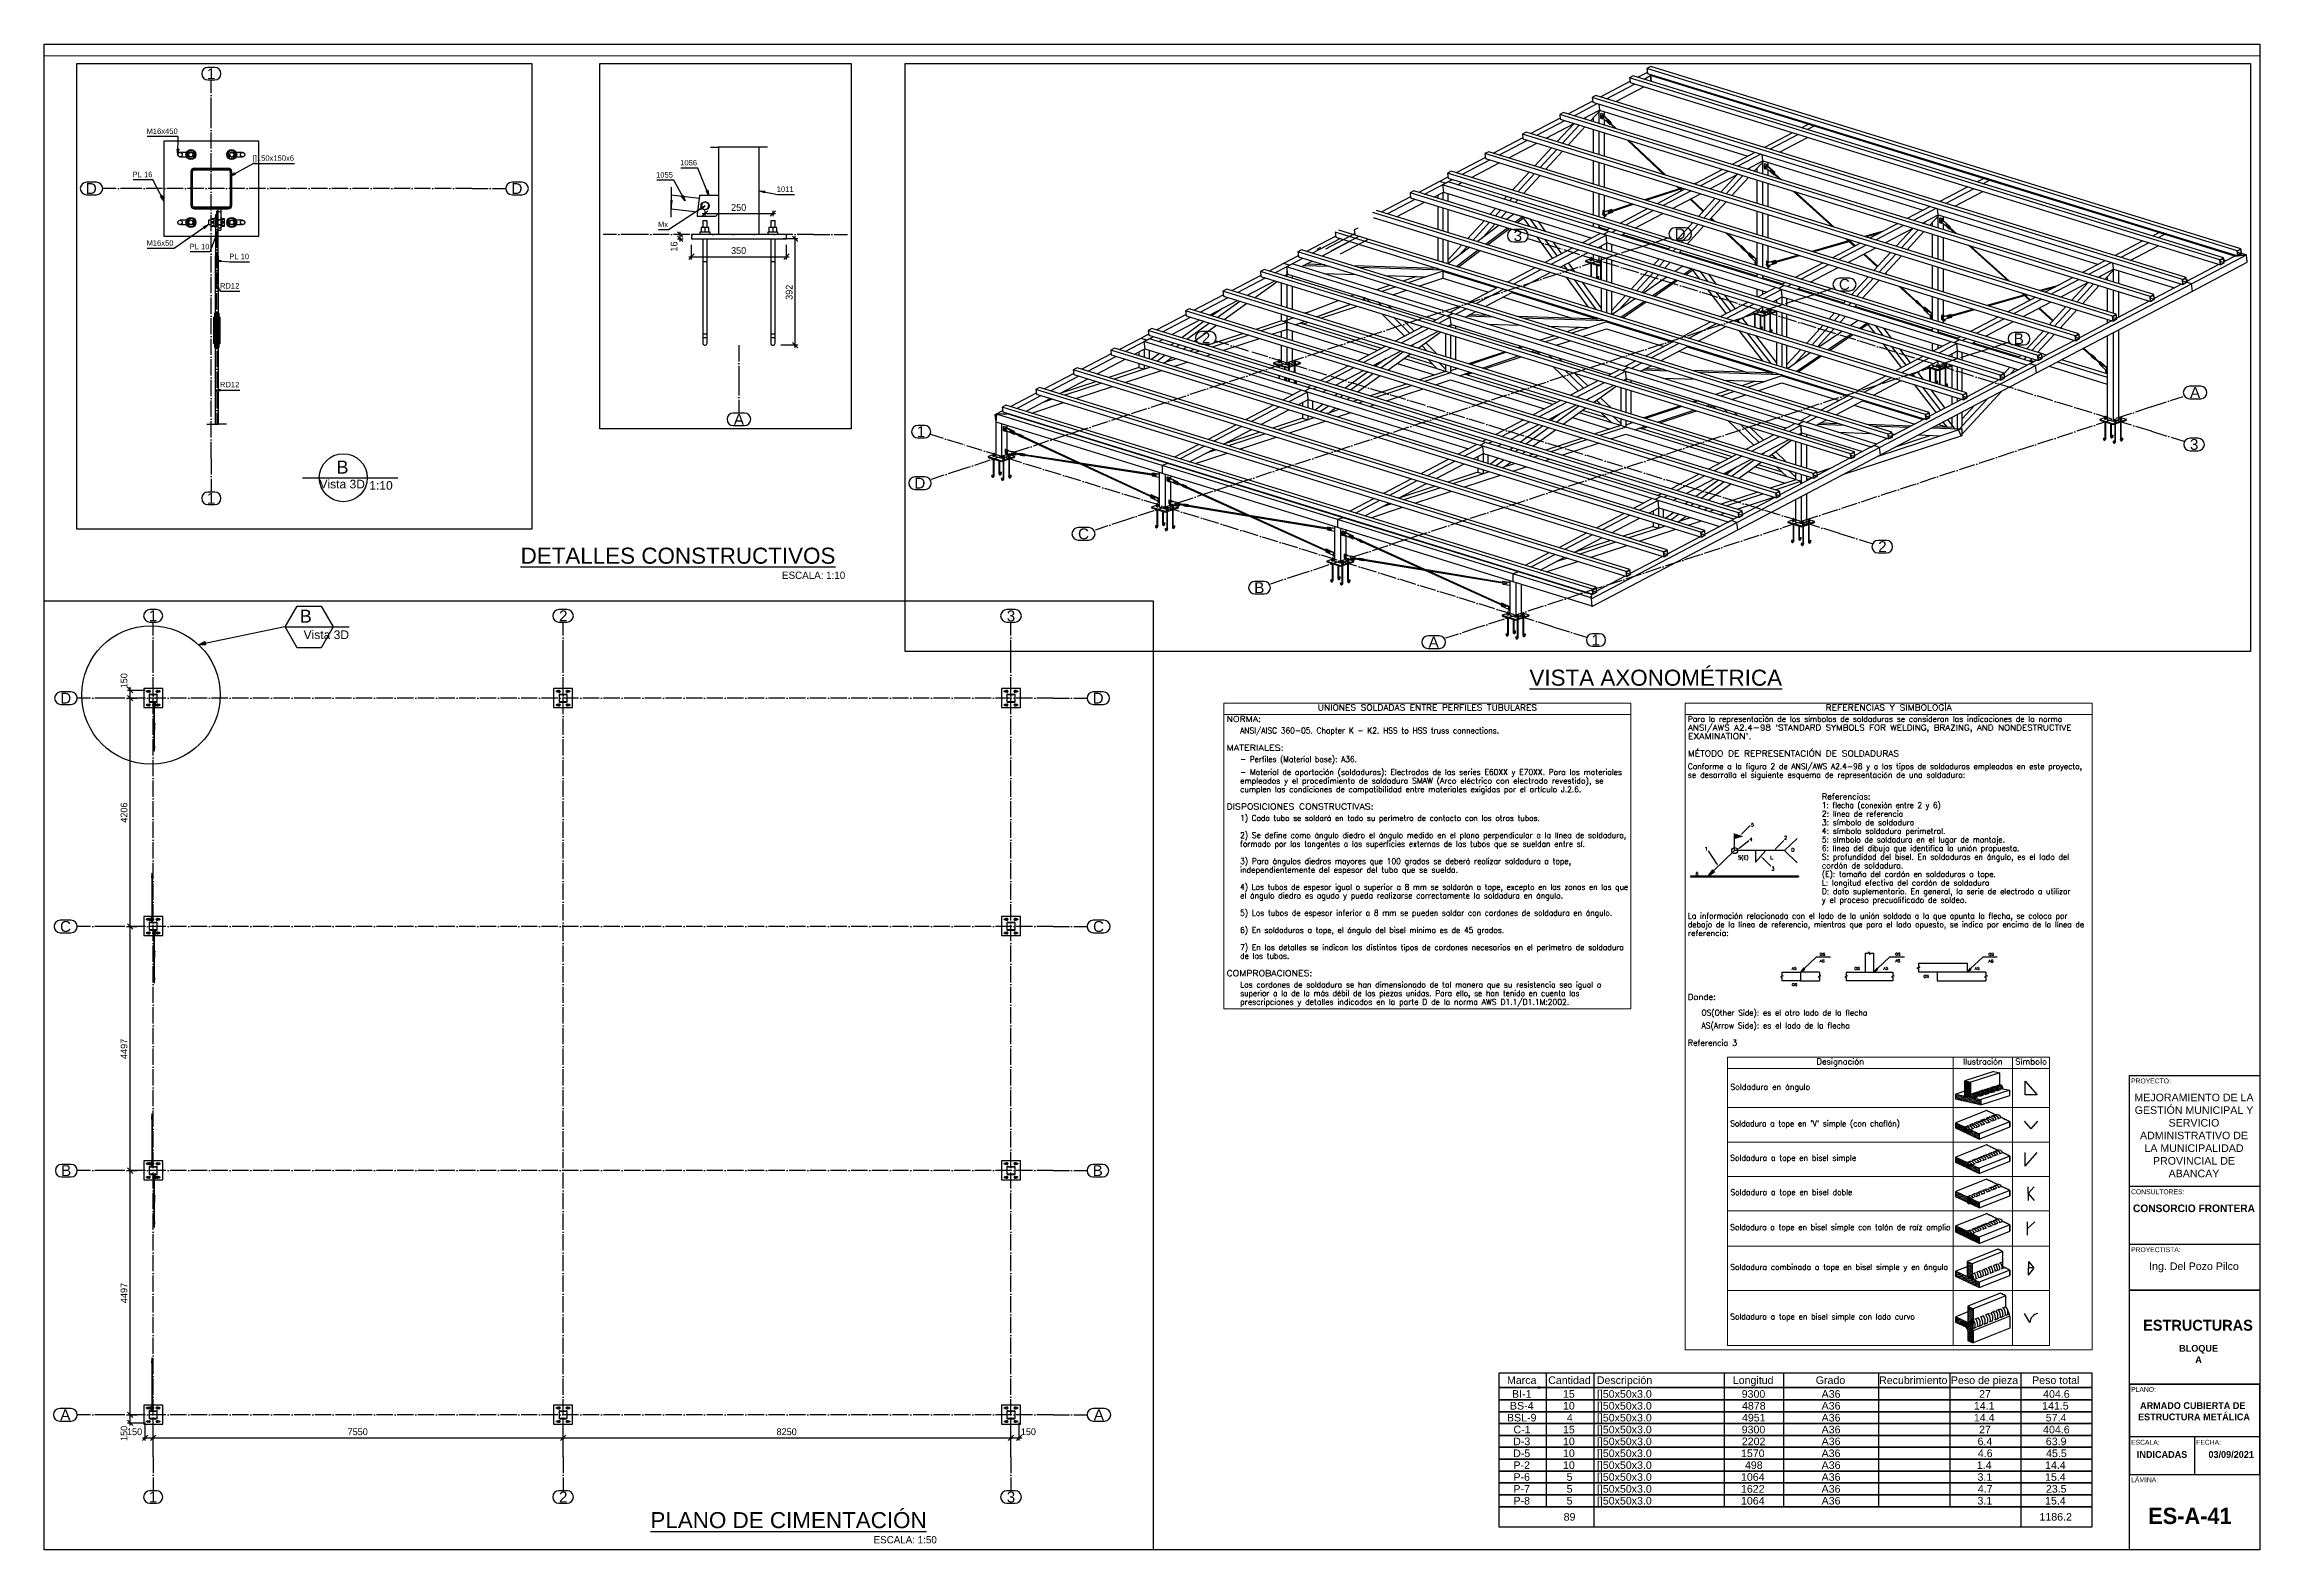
# Paper-space layout 'ARM METALICA 01' of a CAD drawing. Header units: millimetres. Extents: x 1 to 817, y 2 to 556.
import ezdxf
from ezdxf.enums import TextEntityAlignment as Align

# ---------------------------------------------------------------- set-up
doc = ezdxf.new("R2010")
doc.units = ezdxf.units.MM
for name, pattern in [('ACAD_ISO02W100', [15, 12, -3]), ('ACAD_ISO04W100', [30, 24, -3, 0, -3]), ('CYPE_RAYAPUNTO', [0.4125, 0.2025, -0.105, 0, -0.105]), ('TRAZOS2', [0.219682, 0.146455, -0.073227])]:
    doc.linetypes.add(name, pattern=pattern)
for name, color, linetype in [('AS_DIM_ON', 7, 'Continuous'), ('AS_INS_ON', 7, 'Continuous'), ('Standard', 7, 'Continuous'), ('Texto', 7, 'Continuous')]:
    doc.layers.add(name, color=color, linetype=linetype)
for name, color, linetype, lineweight in [('EJES', 42, 'CYPE_RAYAPUNTO', 0), ('LINEAS_DE_LAS_TABLAS', 7, 'Continuous', 20), ('TEXTOS_EN_TABLAS', 7, 'Continuous', 15)]:
    doc.layers.add(name, color=color, linetype=linetype, lineweight=lineweight)
doc.styles.add('ARIAL', font='arial.ttf')
doc.styles.add('CalloutText_Big', font='arial.ttf', dxfattribs={"height": 4.76})
doc.styles.add('CalloutText_Small', font='arial.ttf', dxfattribs={"height": 3.175})
doc.styles.add('CYPETXT_romans', font='romans__.ttf', dxfattribs={"height": 0.2})
doc.styles.add('style1', font='')
doc.styles.add('style2', font='swissk.ttf')
doc.styles.get('style1').set_extended_font_data('Bahnschrift SemiBold', bold=True)
doc.linetypes.add('ZIGZAG', pattern='A,0.00254,-5.08,[131,ltypeshp.shx,S=5.08,R=0,X=-5.08,Y=0],-10.16,[131,ltypeshp.shx,S=5.08,R=180,X=5.08,Y=0],-5.08', length=20.32254)
pattern_1 = [(45, (23.38807, 51.58232), (-0.044901281, 0.044901281), [])]

psp = doc.layouts.new('ARM METALICA 01')

# ---------------------------------------------------------------- texts
at = {"color": 7, "style": 'ARIAL'}
for s, p in [('M16x450', (38.93, 523.43)), ('[]150x150x6', (78.04, 513.55)), ('PL 16', (33.78, 507.49)), ('1055', (226.63, 507.36)), ('1056', (235.52, 511.86)), ('1011', (271.08, 502.08)), ('Mx', (227.34, 489.11)), ('M16x50', (38.92, 482.26)), ('PL 10', (54.79, 480.96)), ('PL 10', (69.4, 477.29)), ('RD12', (65.98, 466.48)), ('RD12', (65.98, 430.09))]:
    psp.add_text(s, height=2, dxfattribs=at).set_placement(p)
at = {"style": 'ARIAL'}
for s, height, p in [('Marca', 2.798, (540.11, 62.92)), ('Cantidad', 2.798, (555.3, 62.92)), ('Descripción', 2.7978, (573.2, 62.92)), ('Longitud', 2.798, (623.3, 62.92)), ('Grado', 2.798, (653.86, 62.92)), ('Recubrimiento', 2.7978, (677.19, 62.92)), ('Peso de pieza', 2.7978, (703.64, 62.92)), ('Peso total', 2.798, (733.57, 62.92)), ('BI-1', 2.798, (541.96, 57.85)), ('15', 2.798, (560.72, 57.85)), ('[]50x50x3.0', 2.7978, (573.24, 57.85)), ('9300', 2.798, (626.57, 57.85)), ('A36', 2.798, (656.02, 57.85)), ('27', 2.798, (714.04, 57.85)), ('404.6', 2.798, (737.62, 57.85)), ('BSL-9', 2.798, (540.11, 49.11)), ('BS-4', 2.798, (541.2, 53.48)), ('10', 2.798, (560.72, 53.48)), ('4', 2.8, (562.18, 49.11)), ('[]50x50x3.0', 2.7978, (573.24, 53.48)), ('[]50x50x3.0', 2.7978, (573.24, 49.11)), ('4878', 2.798, (626.68, 53.48)), ('4951', 2.798, (626.68, 49.11)), ('A36', 2.798, (656.02, 53.48)), ('A36', 2.798, (656.02, 49.11)), ('14.1', 2.798, (712.1, 53.48)), ('14.4', 2.798, (712.1, 49.11)), ('141.5', 2.798, (737.25, 53.48)), ('57.4', 2.798, (738.6, 49.11)), ('C-1', 2.798, (542.49, 44.74)), ('D-3', 2.798, (542.38, 40.37)), ('15', 2.798, (560.72, 44.74)), ('10', 2.798, (560.72, 40.37)), ('[]50x50x3.0', 2.7978, (573.24, 44.74)), ('[]50x50x3.0', 2.7978, (573.24, 40.37)), ('9300', 2.798, (626.57, 44.74)), ('2202', 2.798, (626.62, 40.37)), ('A36', 2.798, (656.02, 44.74)), ('A36', 2.798, (656.02, 40.37)), ('6.4', 2.798, (713.47, 40.37)), ('27', 2.798, (714.04, 44.74)), ('404.6', 2.798, (737.62, 44.74)), ('63.9', 2.798, (738.61, 40.37)), ('D-5', 2.798, (542.38, 35.99)), ('P-2', 2.798, (542.49, 31.62)), ('10', 2.798, (560.72, 35.99)), ('10', 2.798, (560.72, 31.62)), ('[]50x50x3.0', 2.7978, (573.24, 35.99)), ('[]50x50x3.0', 2.7978, (573.24, 31.62)), ('1570', 2.798, (626.31, 35.99)), ('498', 2.798, (627.77, 31.62)), ('A36', 2.798, (656.02, 35.99)), ('A36', 2.798, (656.02, 31.62)), ('1.4', 2.798, (713.19, 31.62)), ('4.6', 2.798, (713.56, 35.99)), ('14.4', 2.798, (738.33, 31.62)), ('45.5', 2.798, (738.71, 35.99)), ('P-6', 2.798, (542.49, 27.25)), ('P-7', 2.798, (542.49, 22.88)), ('5', 2.8, (562.07, 27.25)), ('5', 2.8, (562.07, 22.88)), ('[]50x50x3.0', 2.7978, (573.24, 27.25)), ('[]50x50x3.0', 2.7978, (573.24, 22.88)), ('1064', 2.798, (626.31, 27.25)), ('1622', 2.798, (626.31, 22.88)), ('A36', 2.798, (656.02, 27.25)), ('A36', 2.798, (656.02, 22.88)), ('3.1', 2.798, (713.45, 27.25)), ('4.7', 2.798, (713.56, 22.88)), ('15.4', 2.798, (738.33, 27.25)), ('23.5', 2.798, (738.64, 22.88)), ('P-8', 2.798, (542.49, 18.51)), ('5', 2.8, (562.07, 18.51)), ('[]50x50x3.0', 2.7978, (573.24, 18.51)), ('1064', 2.798, (626.31, 18.51)), ('A36', 2.798, (656.02, 18.51)), ('3.1', 2.798, (713.45, 18.51)), ('15.4', 2.798, (738.33, 18.51)), ('89', 2.798, (560.99, 12.58)), ('1186.2', 2.798, (736.27, 12.58))]:
    psp.add_text(s, height=height, dxfattribs=at).set_placement(p)
at = {"char_height": 1.8, "attachment_point": 1}
for s, insert in [('PROYECTO:', (770.03, 175.46)), ('CONSULTORES:', (770.03, 134.62)), ('PROYECTISTA:', (770.03, 113.29)), ('PLANO:', (770.03, 61.8)), ('ESCALA:', (770.03, 42.34)), ('FECHA:', (794.03, 42.34)), ('LÁMINA:', (770.03, 28.52))]:
    psp.add_mtext_dynamic_manual_height_columns(s, width=10.4006, gutter_width=12.5, heights=[0], dxfattribs=dict(at, insert=insert))
at = {"attachment_point": 1}
for s, width, insert, char_height, style in [('\\pxqc;{\\fArial|b0|i0|c0|p34;MEJORAMIENTO DE LA GESTIÓN MUNICIPAL Y SERVICIO ADMINISTRATIVO DE LA MUNICIPALIDAD PROVINCIAL DE ABANCAY }', 43.9729, (771.21, 169.87), 2.8, 'style1'), ('\\pxqc;CONSORCIO FRONTERA', 43.9729, (771.21, 129.03), 2.8, 'style1'), ('\\pxqc;Ing. Del Pozo Pilco', 43.9729, (771.21, 107.71), 2.8, 'style2'), ('ESTRUCTURAS', 39.3471, (774.46, 86.55), 4, 'style1'), ('\\pxqc;BLOQUE \\PA', 22.092, (783.84, 77.3), 2.5, 'style1'), ('\\pxqc;ARMADO CUBIERTA DE  ESTRUCTURA METÁLICA', 43.9729, (771.21, 56.21), 2.5, 'style1'), ('\\pxqc;INDICADAS', 20.3538, (771.26, 38.2), 2.5, 'style1'), ('\\pxqc;03/09/2021', 17.303, (798.24, 38.2), 2.5, 'style1'), ('ES-A-41', 35.2143, (776.32, 17.33), 6, 'style1')]:
    psp.add_mtext_dynamic_manual_height_columns(s, width=width, gutter_width=12.5, heights=[0], dxfattribs=dict(at, insert=insert, char_height=char_height, style=style))
at = {"layer": 'AS_DIM_ON', "color": 0}
for s, p in [('250', (254.28, 495.1)), ('350', (254.26, 479.22)), ('150', (31.73, 44.07)), ('7550', (113, 44.07)), ('8250', (271.02, 44.07)), ('150', (361.01, 44.07))]:
    psp.add_text(s, height=2.5, dxfattribs=at).set_placement(p)
for s, p in [('16', (234.51, 480.08)), ('392', (276.91, 462.31)), ('150', (31.88, 319.2)), ('4206', (31.88, 269.69)), ('4497', (31.88, 182.66)), ('4497', (31.88, 92.72)), ('150', (31.88, 41.92))]:
    psp.add_text(s, height=2.5, rotation=90, dxfattribs=at).set_placement(p)
at = {"layer": 'AS_INS_ON'}
for s, height, style, p in [('B', 4.76, 'CalloutText_Big', (108.9, 398.3, 40)), ('Vista 3D', 3.175, 'CalloutText_Small', (102.63, 392.85, 40)), ('1:10', 3.175, 'CalloutText_Small', (120.99, 392.36, 40)), ('B', 4.76, 'CalloutText_Big', (95.38, 343.4)), ('Vista 3D', 3.175, 'CalloutText_Small', (96.78, 337.35))]:
    psp.add_text(s, height=height, dxfattribs=dict(at, style=style)).set_placement(p)
at = {"layer": 'EJES', "color": 20, "style": 'ARIAL'}
for s, p in [('1', (61.16, 543.62)), ('D', (16.57, 501.32)), ('D', (173.36, 501.32)), ('3', (542.55, 483.98)), ('D', (601.86, 484.59)), ('C', (662.38, 465.99)), ('2', (427.68, 446.31)), ('B', (726.79, 445.98)), ('A', (791.75, 426.17)), ('A', (255.3, 416.31)), ('1', (322.66, 411.75)), ('3', (791.7, 407.05)), ('D', (321.79, 392.79)), ('1', (61.16, 387.21)), ('C', (382.08, 374.11)), ('2', (676.86, 369.38)), ('B', (447, 354.27)), ('1', (39.75, 343.88)), ('2', (190.9, 343.88)), ('3', (355.84, 343.88)), ('A', (511.24, 334.22)), ('1', (571.25, 335)), ('D', (7.15, 313.58)), ('D', (387.46, 313.58)), ('C', (7.07, 229.46)), ('C', (387.61, 229.46)), ('B', (7.46, 139.52)), ('B', (387.48, 139.52)), ('A', (7.15, 49.58)), ('A', (387.9, 49.58)), ('1', (39.75, 19.28)), ('2', (190.9, 19.28)), ('3', (355.84, 19.28))]:
    psp.add_text(s, height=4, dxfattribs=at).set_placement(p)
at = {"layer": 'Texto', "style": 'style2'}
for s, p in [('%%UDETALLES CONSTRUCTIVOS', (234.72, 363.34)), ('%%UVISTA AXONOMÉTRICA', (594.91, 318.39)), ('%%UPLANO DE CIMENTACIÓN', (275.44, 8.04))]:
    psp.add_text(s, height=5.9062, dxfattribs=at).set_placement(p, align=Align.BOTTOM_CENTER)
at = {"layer": 'Texto'}
for s, p in [('ESCALA: 1:10', (284.68, 360.85)), ('ESCALA: 1:50', (318.42, 5.54))]:
    psp.add_text(s, height=2.7, dxfattribs=at).set_placement(p, align=Align.MIDDLE_CENTER)

# ---------------------------------------------------------------- blocks, each defined once
blk = doc.blocks.new('A$C10F66612')
at = {"layer": 'LINEAS_DE_LAS_TABLAS', "lineweight": 5}
for p, q in [((0.007, 11.269), (15.001, 11.269)), ((0.007, 11.269), (0.007, 0)), ((0.007, 10.846), (15.001, 10.846)), ((15.001, 11.269), (15.001, 0)), ((0.007, 0), (15.001, 0))]:
    blk.add_line(p, q, dxfattribs=at)
at = {"layer": 'LINEAS_DE_LAS_TABLAS', "color": 254, "lineweight": 0, "true_color": 0xdad7d3}
blk.add_lwpolyline([(0.007, 11.269), (15.001, 11.269), (15.001, 10.846), (0.007, 10.846)], close=True, dxfattribs=at)
at = {"layer": 'TEXTOS_EN_TABLAS', "style": 'CYPETXT_romans'}
for s, height, width, p, p2 in [('NORMA:', 0.2133, 1.055528, (0.108, 10.576), (1.378, 10.576)), ('UNIONES SOLDADAS ENTRE PERFILES TUBULARES', 0.21333, 0.989802, (3.47, 10.999), (11.543, 10.999)), ('ANSI/AISC 360-05. Chapter K - K2. HSS to HSS truss connections.', 0.21333, 0.796534, (0.608, 10.152), (10.146, 10.152)), ('MATERIALES:', 0.21333, 1.081364, (0.108, 9.517), (2.216, 9.517)), ('- Perfiles (Material base): A36.', 0.21333, 0.793315, (0.608, 9.094), (4.909, 9.094)), ('empleados y el procedimiento de soldadura SMAW (Arco eléctrico con electrodo revestido), se', 0.21333, 0.827425, (0.608, 8.302), (13.998, 8.302)), ('cumplen las condiciones de compatibilidad entre materiales exigidas por el artículo J.2.6.', 0.21333, 0.812209, (0.608, 7.985), (13.177, 7.985)), ('- Material de aportación (soldaduras): Electrodos de las series E60XX y E70XX. Para los materiales', 0.21333, 0.808933, (0.608, 8.62), (14.675, 8.62)), ('DISPOSICIONES CONSTRUCTIVAS:', 0.21333, 1.011432, (0.108, 7.35), (5.523, 7.35)), ('2) Se define como ángulo diedro el ángulo medido en el plano perpendicular a la línea de soldadura,', 0.21333, 0.798529, (0.608, 6.292), (14.828, 6.292)), ('1) Cada tubo se soldará en todo su perímetro de contacto con los otros tubos.', 0.21333, 0.780833, (0.608, 6.927), (11.648, 6.927)), ('formado por las tangentes a las superficies externas de los tubos que se sueldan entre sí.', 0.21333, 0.793389, (0.608, 5.974), (13.308, 5.974)), ('3) Para ángulos diedros mayores que 100 grados se deberá realizar soldadura a tope,', 0.21333, 0.803854, (0.608, 5.339), (12.796, 5.339)), ('independientemente del espesor del tubo que se suelda.', 0.21333, 0.82893, (0.608, 5.022), (8.634, 5.022)), ('4) Los tubos de espesor igual o superior a 8 mm se soldarán a tope, excepto en las zonas en las que', 0.21333, 0.778014, (0.608, 4.387), (14.9, 4.387)), ('el ángulo diedro es agudo y pueda realizarse correctamente la soldadura en ángulo.', 0.21333, 0.8106, (0.608, 4.069), (12.503, 4.069)), ('5) Los tubos de espesor inferior a 8 mm se pueden soldar con cordones de soldadura en ángulo.', 0.21333, 0.794304, (0.608, 3.434), (14.315, 3.434)), ('6) En soldaduras a tope, el ángulo del bisel mínimo es de 45 grados.', 0.21333, 0.78613, (0.608, 2.799), (10.332, 2.799)), ('7) En los detalles se indican los distintos tipos de cordones necesarios en el perímetro de soldadura', 0.213333, 0.798349, (0.608, 2.164), (14.743, 2.164)), ('de los tubos.', 0.21333, 0.801646, (0.608, 1.847), (2.42, 1.847)), ('COMPROBACIONES:', 0.21333, 1.012432, (0.108, 1.212), (3.271, 1.212)), ('Los cordones de soldadura se han dimensionado de tal manera que su resistencia sea igual o', 0.21333, 0.805665, (0.608, 0.788), (13.917, 0.788)), ('superior a la de la más débil de las piezas unidas. Para ello, se han tenido en cuenta las', 0.21333, 0.781673, (0.608, 0.471), (13.105, 0.471)), ('prescripciones y detalles indicados en la parte D de la norma AWS D1.1/D1.1M:2002.', 0.21333, 0.818391, (0.608, 0.153), (12.732, 0.153))]:
    blk.add_text(s, height=height, dxfattribs=dict(at, width=width)).set_placement(p, p2, align=Align.FIT)
blk = doc.blocks.new('A$C6AE61884')
for points in [[(4.364, 17.45), (0.394, 17.45), (0.394, 17.427), (4.364, 17.427)], [(1.011, 17.439), (1.272, 17.614), (1.198, 17.692)], [(4.445, 13.925), (4.595, 14.026), (4.553, 14.071)], [(7.143, 13.925), (7.293, 14.026), (7.251, 14.071)], [(10.58, 13.925), (10.73, 14.026), (10.687, 14.071)]]:
    blk.add_hatch(color=256).paths.add_polyline_path(points)
for points in [[(10.578, 5.641), (10.715, 5.575), (10.703, 5.595), (10.688, 5.613), (10.669, 5.627), (10.648, 5.637), (10.625, 5.643), (10.601, 5.644)], [(10.578, 5.641), (10.578, 5.543), (10.715, 5.575)], [(10.578, 5.543), (10.578, 5.446), (10.68, 5.397)], [(10.578, 5.446), (10.584, 5.431), (10.593, 5.418), (10.605, 5.407), (10.618, 5.399), (10.633, 5.393), (10.649, 5.391), (10.665, 5.392), (10.68, 5.397)], [(10.794, 0.782), (10.803, 1.109), (10.609, 1.014), (10.674, 0.973), (10.728, 0.919), (10.768, 0.855)]]:
    blk.add_hatch(color=256).paths.add_polyline_path(points, flags=0)
for p, q in [((2.015, 18.398), (2.015, 19.024)), ((2.281, 19.021), (2.586, 19.327)), ((1.374, 17.902), (1.055, 18.385)), ((2.185, 18.49), (2.533, 18.768)), ((3.036, 18.125), (3.342, 17.819)), ((3.525, 18.458), (3.831, 18.764)), ((11.561, 10.258), (10.489, 9.915)), ((10.716, 9.575), (10.489, 9.899)), ((10.716, 9.493), (10.489, 9.817)), ((10.716, 9.657), (10.544, 9.902)), ((10.716, 9.739), (10.612, 9.887)), ((10.716, 9.82), (10.68, 9.872)), ((10.716, 9.307), (10.716, 9.864)), ((11.561, 10.258), (11.788, 10.207)), ((10.489, 9.534), (10.164, 9.43)), ((10.164, 9.387), (10.252, 9.411)), ((10.164, 9.338), (10.351, 9.388)), ((10.164, 9.29), (10.45, 9.366)), ((10.164, 9.241), (10.549, 9.344)), ((10.257, 9.217), (10.648, 9.322)), ((10.356, 9.195), (10.748, 9.3)), ((10.455, 9.173), (10.847, 9.278)), ((10.716, 9.411), (10.489, 9.735)), ((10.716, 9.329), (10.489, 9.653)), ((10.666, 9.318), (10.489, 9.571)), ((10.598, 9.333), (10.489, 9.489)), ((10.53, 9.349), (10.489, 9.407)), ((10.554, 9.151), (10.946, 9.256)), ((10.653, 9.129), (11.045, 9.234)), ((10.752, 9.107), (11.081, 9.195)), ((10.851, 9.084), (11.081, 9.146)), ((10.951, 9.062), (11.081, 9.097)), ((11.05, 9.04), (11.081, 9.049)), ((11.9, 9.626), (12.154, 9.569)), ((11.295, 8.821), (10.164, 8.37)), ((10.182, 8.166), (10.164, 8.234)), ((10.239, 8.139), (10.179, 8.363)), ((10.295, 8.112), (10.235, 8.336)), ((10.352, 8.085), (10.292, 8.309)), ((10.408, 8.058), (10.349, 8.282)), ((10.465, 8.031), (10.405, 8.255)), ((10.522, 8.004), (10.462, 8.228)), ((12.154, 8.411), (11.023, 7.96)), ((12.154, 8.411), (12.154, 8.216)), ((12.937, 8.153), (12.692, 8.433)), ((12.937, 8.153), (13.182, 8.433)), ((11.295, 7.556), (10.164, 7.104)), ((10.578, 7.977), (10.84, 8.047)), ((10.578, 7.977), (10.84, 8.047)), ((10.639, 8.043), (10.774, 8.079)), ((10.644, 7.945), (10.906, 8.016)), ((10.701, 8.109), (10.707, 8.11)), ((10.711, 7.914), (10.972, 7.984)), ((10.777, 7.882), (11.023, 7.948)), ((10.843, 7.851), (11.023, 7.899)), ((10.909, 7.819), (11.023, 7.849)), ((10.975, 7.787), (11.023, 7.8)), ((10.182, 6.9), (10.164, 6.968)), ((10.239, 6.873), (10.179, 7.097)), ((10.295, 6.846), (10.235, 7.07)), ((10.352, 6.819), (10.292, 7.043)), ((10.408, 6.792), (10.349, 7.016)), ((10.465, 6.765), (10.405, 6.989)), ((10.522, 6.738), (10.462, 6.962)), ((10.578, 6.711), (10.518, 6.935)), ((10.578, 6.711), (10.518, 6.935)), ((10.578, 6.895), (10.575, 6.908)), ((10.578, 6.906), (10.578, 6.711)), ((10.578, 6.711), (10.76, 6.819)), ((10.578, 6.711), (10.84, 6.781)), ((10.644, 6.68), (10.906, 6.75)), ((10.711, 6.648), (10.972, 6.718)), ((10.73, 6.801), (10.774, 6.813)), ((10.777, 6.617), (11.023, 6.682)), ((10.843, 6.585), (11.023, 6.633)), ((10.909, 6.553), (11.023, 6.584)), ((10.975, 6.522), (11.023, 6.534)), ((12.154, 7.146), (11.023, 6.694)), ((12.154, 7.146), (12.154, 6.951)), ((12.718, 6.778), (13.156, 7.277)), ((12.718, 6.778), (12.718, 7.277)), ((11.295, 6.29), (10.164, 5.838)), ((10.164, 5.828), (10.178, 5.832)), ((10.164, 5.779), (10.244, 5.8)), ((10.164, 5.729), (10.31, 5.768)), ((10.164, 5.68), (10.376, 5.737)), ((12.154, 5.88), (11.023, 5.428)), ((12.154, 5.88), (12.154, 5.685)), ((12.827, 5.762), (13.046, 6.011)), ((12.827, 5.762), (12.827, 6.011)), ((12.827, 5.762), (13.046, 5.512)), ((12.827, 5.762), (12.827, 5.512)), ((11.295, 5.022), (10.164, 4.57)), ((10.181, 5.635), (10.443, 5.705)), ((10.247, 5.604), (10.509, 5.674)), ((10.313, 5.572), (10.575, 5.642)), ((10.38, 5.54), (10.578, 5.594)), ((10.446, 5.509), (10.578, 5.544)), ((10.512, 5.477), (10.578, 5.495)), ((10.578, 5.641), (10.578, 5.446)), ((10.578, 5.641), (10.76, 5.553)), ((10.715, 5.575), (10.578, 5.543)), ((10.68, 5.397), (10.578, 5.543)), ((10.616, 5.489), (10.6, 5.548)), ((10.691, 5.392), (10.646, 5.559)), ((10.748, 5.364), (10.693, 5.57)), ((10.804, 5.337), (10.745, 5.561)), ((10.861, 5.31), (10.801, 5.534)), ((10.918, 5.283), (10.858, 5.507)), ((10.974, 5.256), (10.914, 5.48)), ((11.023, 5.26), (10.971, 5.453)), ((10.194, 4.323), (10.164, 4.434)), ((10.25, 4.296), (10.179, 4.563)), ((10.307, 4.269), (10.235, 4.536)), ((10.363, 4.242), (10.292, 4.509)), ((10.42, 4.215), (10.349, 4.482)), ((10.477, 4.188), (10.405, 4.455)), ((10.533, 4.161), (10.462, 4.428)), ((10.578, 4.177), (10.518, 4.401)), ((10.578, 4.362), (10.575, 4.374)), ((10.578, 4.372), (10.578, 4.14)), ((10.578, 4.217), (10.76, 4.285)), ((10.578, 4.177), (10.616, 4.231)), ((10.602, 4.128), (10.695, 4.261)), ((10.646, 4.108), (10.768, 4.282)), ((10.689, 4.087), (10.811, 4.261)), ((10.733, 4.066), (10.855, 4.24)), ((10.776, 4.045), (10.898, 4.219)), ((10.82, 4.024), (10.942, 4.199)), ((10.864, 4.004), (10.986, 4.178)), ((10.907, 3.983), (11.023, 4.147)), ((12.154, 4.612), (11.023, 4.16)), ((12.154, 4.612), (12.154, 4.379)), ((12.799, 4.475), (13.075, 4.724)), ((12.799, 4.225), (12.799, 4.724)), ((11.709, 3.717), (10.579, 3.266)), ((10.579, 3.266), (10.761, 3.179)), ((10.579, 3.266), (10.579, 2.706)), ((11.891, 3.63), (10.761, 3.179)), ((10.951, 3.962), (11.023, 4.064)), ((10.994, 3.941), (11.023, 3.981)), ((10.579, 3.068), (10.165, 2.903)), ((10.165, 2.903), (11.023, 2.494)), ((10.165, 2.893), (10.179, 2.897)), ((10.165, 2.844), (10.245, 2.865)), ((10.165, 2.794), (10.311, 2.833)), ((10.165, 2.745), (10.377, 2.802)), ((10.182, 2.7), (10.443, 2.77)), ((10.248, 2.669), (10.509, 2.739)), ((10.314, 2.637), (10.575, 2.707)), ((10.38, 2.606), (10.642, 2.676)), ((10.446, 2.574), (10.708, 2.644)), ((10.512, 2.542), (10.774, 2.612)), ((10.579, 3.25), (10.599, 3.256)), ((10.579, 3.201), (10.665, 3.224)), ((10.579, 3.152), (10.731, 3.193)), ((10.579, 3.102), (10.761, 3.151)), ((10.579, 3.053), (10.761, 3.102)), ((10.579, 3.004), (10.761, 3.053)), ((10.579, 2.955), (10.761, 3.003)), ((10.579, 2.905), (10.761, 2.954)), ((10.579, 2.856), (10.761, 2.905)), ((10.579, 2.807), (10.761, 2.855)), ((10.579, 2.757), (10.761, 2.806)), ((10.579, 2.708), (10.761, 2.757)), ((10.579, 2.511), (10.84, 2.581)), ((10.642, 2.676), (10.761, 2.707)), ((10.645, 2.479), (10.906, 2.549)), ((10.708, 2.644), (10.761, 2.658)), ((10.711, 2.448), (10.972, 2.518)), ((10.761, 3.179), (10.761, 2.619)), ((10.761, 2.794), (10.761, 2.619)), ((10.761, 2.794), (10.761, 2.794)), ((10.761, 2.777), (10.765, 2.781)), ((10.761, 2.76), (10.769, 2.769)), ((10.761, 2.743), (10.774, 2.756)), ((10.761, 2.727), (10.778, 2.744)), ((10.761, 2.71), (10.782, 2.731)), ((10.761, 2.693), (10.786, 2.719)), ((10.761, 2.676), (10.791, 2.706)), ((10.761, 2.659), (10.795, 2.694)), ((10.761, 2.642), (10.799, 2.681)), ((10.761, 2.626), (10.804, 2.668)), ((10.767, 2.615), (10.808, 2.656)), ((10.777, 2.416), (11.023, 2.482)), ((10.779, 2.61), (10.812, 2.643)), ((10.79, 2.605), (10.816, 2.631)), ((10.802, 2.599), (10.821, 2.618)), ((10.813, 2.594), (10.825, 2.606)), ((10.824, 2.588), (10.829, 2.593)), ((12.153, 2.945), (11.023, 2.494)), ((12.153, 2.945), (12.153, 2.75)), ((12.834, 3.26), (13.04, 3.024)), ((12.834, 3.26), (12.834, 3.024)), ((12.834, 2.76), (12.834, 3.024)), ((13.04, 3.024), (12.834, 3.024)), ((12.834, 2.76), (13.04, 2.996)), ((11.813, 2.091), (10.609, 1.611)), ((12.007, 1.999), (10.803, 1.518)), ((10.843, 2.384), (11.023, 2.433)), ((10.909, 2.353), (11.023, 2.383)), ((10.975, 2.321), (11.023, 2.334)), ((10.609, 1.401), (10.168, 1.225)), ((10.168, 1.165), (10.213, 1.203)), ((10.168, 1.099), (10.264, 1.179)), ((10.168, 1.033), (10.314, 1.155)), ((10.207, 0.999), (10.364, 1.131)), ((10.257, 0.975), (10.415, 1.107)), ((10.307, 0.951), (10.465, 1.083)), ((10.358, 0.927), (10.515, 1.059)), ((10.408, 0.903), (10.565, 1.035)), ((10.458, 0.879), (10.615, 1.011)), ((10.508, 0.855), (10.66, 0.982)), ((10.553, 0.826), (10.699, 0.948)), ((10.585, 0.787), (10.733, 0.911)), ((10.605, 0.738), (10.76, 0.867)), ((10.609, 1.611), (10.803, 1.518)), ((10.609, 1.611), (10.609, 1.014)), ((10.609, 1.596), (10.803, 1.402)), ((10.609, 1.524), (10.803, 1.33)), ((10.609, 1.452), (10.803, 1.258)), ((10.609, 1.381), (10.803, 1.187)), ((10.609, 1.309), (10.803, 1.115)), ((10.609, 1.237), (10.759, 1.087)), ((10.609, 1.165), (10.711, 1.064)), ((10.609, 1.094), (10.662, 1.04)), ((10.609, 1.022), (10.614, 1.017)), ((10.609, 0.674), (10.781, 0.819)), ((10.718, 1.559), (10.803, 1.474)), ((10.803, 1.518), (10.803, 1.109)), ((12.149, 1.241), (10.803, 0.703)), ((12.149, 1.238), (12.149, 0.8)), ((12.886, 1.008), (12.691, 1.346)), ((10.609, 0.608), (10.796, 0.765)), ((10.609, 0.542), (10.803, 0.704)), ((10.609, 0.476), (10.803, 0.639)), ((10.609, 0.41), (10.803, 0.572)), ((10.618, 0.351), (10.803, 0.506)), ((10.668, 0.327), (10.803, 0.44)), ((10.718, 0.303), (10.803, 0.374)), ((10.769, 0.279), (10.803, 0.308)), ((12.149, 0.8), (10.803, 0.262)), ((10.803, 0.7), (10.803, 0.262))]:
    blk.add_line(p, q)
at = {"linetype": 'TRAZOS2'}
for p, q in [((11.788, 9.768), (10.716, 9.424)), ((10.827, 9.282), (11.9, 9.626)), ((11.621, 8.666), (10.49, 8.214)), ((11.835, 8.564), (10.704, 8.112)), ((11.707, 7.357), (10.578, 6.906)), ((11.892, 7.271), (10.76, 6.819)), ((11.707, 6.091), (10.578, 5.641)), ((11.847, 6.027), (10.715, 5.575)), ((11.707, 4.823), (10.578, 4.372)), ((11.892, 4.737), (10.76, 4.285)), ((11.891, 3.245), (10.761, 2.794)), ((11.963, 3.036), (10.832, 2.584)), ((12.14, 1.32), (10.794, 0.782)), ((12.007, 1.589), (10.803, 1.109))]:
    blk.add_line(p, q, dxfattribs=at)
for points in [[(4.315, 18.845), (3.848, 18.398), (4.315, 17.951)], [(3.848, 18.398), (2.015, 18.398), (1.235, 17.653)], [(2.789, 18.398), (2.789, 17.972), (3.162, 18.398)], [(1.011, 17.439), (1.011, 17.439)], [(1.011, 17.439), (1.011, 17.439)], [(4.364, 17.45), (4.364, 17.427)], [(3.752, 13.925), (3.752, 13.8), (3.804, 13.781), (3.7, 13.743), (3.752, 13.724), (3.752, 13.599)], [(3.752, 13.925), (4.445, 13.925), (4.445, 13.599), (3.752, 13.599)], [(4.445, 13.925), (4.445, 13.925)], [(4.445, 13.925), (4.445, 13.925)], [(5.139, 13.925), (4.445, 13.925), (4.445, 13.599), (5.139, 13.599)], [(5.543, 14.477), (5.022, 14.477), (4.574, 14.048)], [(5.139, 13.925), (5.139, 13.8), (5.191, 13.781), (5.086, 13.743), (5.139, 13.724), (5.139, 13.599)], [(6.121, 13.925), (6.121, 13.8), (6.173, 13.781), (6.069, 13.743), (6.121, 13.724), (6.121, 13.599)], [(6.121, 13.925), (7.839, 13.925)], [(6.817, 14.619), (6.942, 14.619), (6.961, 14.671), (6.999, 14.567), (7.018, 14.619), (7.143, 14.619)], [(6.817, 14.619), (6.817, 13.925), (7.143, 13.925), (7.143, 14.619)], [(7.143, 13.925), (7.143, 13.925)], [(7.143, 13.925), (7.143, 13.925)], [(8.268, 14.477), (7.72, 14.477), (7.272, 14.048)], [(7.839, 13.925), (7.839, 13.8), (7.891, 13.781), (7.787, 13.743), (7.839, 13.724), (7.839, 13.599)], [(8.782, 14.252), (8.782, 14.127), (8.834, 14.108), (8.73, 14.07), (8.782, 14.051), (8.782, 13.925)], [(8.782, 14.252), (10.58, 14.252), (10.58, 13.925), (8.782, 13.925)], [(11.273, 13.925), (9.475, 13.925), (9.475, 13.599), (11.273, 13.599)], [(10.58, 13.925), (10.58, 13.925)], [(10.58, 13.925), (10.58, 13.925)], [(11.68, 14.477), (11.157, 14.477), (10.708, 14.048)], [(11.273, 13.925), (11.273, 13.8), (11.325, 13.781), (11.221, 13.743), (11.273, 13.724), (11.273, 13.599)], [(7.839, 13.599), (6.121, 13.599)], [(10.489, 9.358), (10.489, 9.915), (10.716, 9.864)], [(11.788, 9.768), (11.788, 10.207), (10.716, 9.864)], [(10.704, 8.112), (11.023, 7.96), (11.023, 7.765), (10.164, 8.175), (10.164, 8.37), (10.49, 8.214)], [(10.704, 8.112), (10.578, 7.977), (10.49, 8.214)], [(11.023, 7.765), (12.154, 8.216), (12.154, 8.411)], [(11.621, 8.666), (11.611, 8.667), (11.594, 8.673), (11.581, 8.683), (11.568, 8.695), (11.551, 8.702), (11.531, 8.705), (11.52, 8.709), (11.509, 8.718), (11.497, 8.728), (11.483, 8.736), (11.47, 8.739), (11.458, 8.741), (11.444, 8.747), (11.425, 8.761), (11.405, 8.772), (11.386, 8.776), (11.369, 8.782), (11.355, 8.792), (11.342, 8.803), (11.33, 8.812), (11.312, 8.818), (11.295, 8.821)], [(11.892, 8.537), (11.887, 8.543), (11.88, 8.549), (11.87, 8.556), (11.86, 8.559), (11.85, 8.558), (11.841, 8.56), (11.835, 8.564)], [(12.154, 8.411), (12.134, 8.415), (12.118, 8.428), (12.105, 8.439), (12.091, 8.444), (12.069, 8.447), (12.053, 8.456), (12.043, 8.465), (12.034, 8.473), (12.025, 8.477), (12.014, 8.481), (12.003, 8.483), (11.991, 8.486), (11.982, 8.491), (11.974, 8.496), (11.961, 8.506), (11.954, 8.51), (11.943, 8.514), (11.929, 8.518), (11.915, 8.521), (11.905, 8.526), (11.896, 8.532), (11.892, 8.537)], [(11.707, 7.357), (11.695, 7.366), (11.679, 7.375), (11.653, 7.382), (11.633, 7.39), (11.621, 7.4), (11.611, 7.401), (11.594, 7.407), (11.581, 7.418), (11.568, 7.429), (11.551, 7.436), (11.531, 7.439), (11.52, 7.443), (11.509, 7.452), (11.497, 7.462), (11.483, 7.47), (11.47, 7.474), (11.458, 7.476), (11.444, 7.481), (11.425, 7.495), (11.405, 7.506), (11.386, 7.51), (11.369, 7.516), (11.355, 7.526), (11.342, 7.538), (11.33, 7.546), (11.312, 7.552), (11.295, 7.556)], [(10.704, 6.846), (11.023, 6.694), (11.023, 6.499), (10.164, 6.909), (10.164, 7.104), (10.578, 6.906)], [(11.023, 6.499), (12.154, 6.951), (12.154, 7.146)], [(12.154, 7.146), (12.134, 7.149), (12.118, 7.162), (12.105, 7.174), (12.091, 7.178), (12.069, 7.182), (12.053, 7.19), (12.043, 7.199), (12.034, 7.207), (12.025, 7.212), (12.014, 7.215), (12.003, 7.217), (11.991, 7.22), (11.982, 7.225), (11.974, 7.231), (11.961, 7.24), (11.954, 7.245), (11.943, 7.249), (11.929, 7.252), (11.915, 7.255), (11.905, 7.26), (11.896, 7.267), (11.892, 7.271)], [(10.76, 5.553), (11.023, 5.428), (11.023, 5.233), (10.164, 5.643), (10.164, 5.838), (10.578, 5.641)], [(11.023, 5.233), (12.154, 5.685), (12.154, 5.88)], [(11.707, 6.091), (11.695, 6.1), (11.679, 6.11), (11.653, 6.117), (11.633, 6.124), (11.621, 6.134), (11.611, 6.136), (11.594, 6.141), (11.581, 6.152), (11.568, 6.163), (11.551, 6.17), (11.531, 6.173), (11.52, 6.178), (11.509, 6.186), (11.497, 6.196), (11.483, 6.205), (11.47, 6.208), (11.458, 6.21), (11.444, 6.216), (11.425, 6.229), (11.405, 6.24), (11.386, 6.245), (11.369, 6.25), (11.355, 6.26), (11.342, 6.272), (11.33, 6.28), (11.312, 6.286), (11.295, 6.29)], [(12.154, 5.88), (12.134, 5.884), (12.118, 5.896), (12.105, 5.908), (12.091, 5.913), (12.069, 5.916), (12.053, 5.925), (12.043, 5.933), (12.034, 5.941), (12.025, 5.946), (12.014, 5.949), (12.003, 5.951), (11.991, 5.954), (11.982, 5.959), (11.974, 5.965), (11.961, 5.975), (11.954, 5.979), (11.943, 5.983), (11.929, 5.986), (11.906, 5.994), (11.895, 6.002), (11.87, 6.01), (11.847, 6.027)], [(11.707, 4.823), (11.695, 4.832), (11.679, 4.842), (11.653, 4.848), (11.633, 4.856), (11.621, 4.866), (11.611, 4.867), (11.594, 4.873), (11.581, 4.884), (11.568, 4.895), (11.551, 4.902), (11.531, 4.905), (11.52, 4.91), (11.509, 4.918), (11.497, 4.928), (11.483, 4.937), (11.47, 4.94), (11.458, 4.942), (11.444, 4.947), (11.425, 4.961), (11.405, 4.972), (11.386, 4.976), (11.369, 4.982), (11.355, 4.992), (11.342, 5.004), (11.33, 5.012), (11.312, 5.018), (11.295, 5.022)], [(10.704, 4.312), (11.023, 4.16), (11.023, 3.928), (10.164, 4.338), (10.164, 4.57), (10.578, 4.372)], [(11.023, 3.928), (12.154, 4.379), (12.154, 4.612)], [(12.154, 4.612), (12.134, 4.615), (12.118, 4.628), (12.105, 4.64), (12.091, 4.645), (12.069, 4.648), (12.053, 4.656), (12.043, 4.665), (12.034, 4.673), (12.025, 4.678), (12.014, 4.681), (12.003, 4.683), (11.991, 4.686), (11.982, 4.691), (11.974, 4.697), (11.961, 4.706), (11.954, 4.711), (11.943, 4.715), (11.929, 4.718), (11.915, 4.721), (11.905, 4.726), (11.896, 4.733), (11.892, 4.737)], [(11.891, 3.34), (11.886, 3.359), (11.891, 3.379), (11.895, 3.396), (11.894, 3.411), (11.887, 3.431), (11.888, 3.45), (11.892, 3.463), (11.895, 3.474), (11.896, 3.484), (11.894, 3.495), (11.891, 3.506), (11.888, 3.518), (11.889, 3.529), (11.89, 3.539), (11.893, 3.555), (11.894, 3.563), (11.893, 3.574), (11.89, 3.589), (11.887, 3.602), (11.891, 3.63), (11.871, 3.634), (11.856, 3.646), (11.842, 3.658), (11.828, 3.663), (11.807, 3.666), (11.79, 3.675), (11.781, 3.683), (11.772, 3.691), (11.763, 3.696), (11.752, 3.699), (11.741, 3.701), (11.729, 3.704), (11.72, 3.709), (11.711, 3.715), (11.709, 3.717)], [(12.153, 2.945), (12.133, 2.949), (12.117, 2.961), (12.104, 2.973), (12.09, 2.978), (12.069, 2.981), (12.052, 2.989), (12.042, 2.998), (12.033, 3.006), (12.025, 3.011), (12.014, 3.014), (12.003, 3.016), (11.991, 3.019), (11.982, 3.024), (11.973, 3.03), (11.96, 3.039), (11.953, 3.044), (11.943, 3.048), (11.928, 3.051), (11.915, 3.054), (11.904, 3.059), (11.887, 3.073), (11.891, 3.089), (11.895, 3.106), (11.894, 3.121), (11.887, 3.141), (11.888, 3.16), (11.892, 3.173), (11.895, 3.184), (11.896, 3.194), (11.894, 3.205), (11.891, 3.216), (11.888, 3.228), (11.889, 3.239), (11.89, 3.248), (11.893, 3.265), (11.894, 3.273), (11.893, 3.284), (11.89, 3.298), (11.887, 3.312), (11.887, 3.323), (11.889, 3.334), (11.891, 3.34)], [(10.704, 2.646), (11.023, 2.494), (11.023, 2.299), (10.165, 2.708), (10.165, 2.903), (10.579, 2.706)], [(11.023, 2.299), (12.153, 2.75), (12.153, 2.945)], [(12.007, 1.69), (12.001, 1.711), (12.006, 1.731), (12.011, 1.75), (12.01, 1.765), (12.003, 1.787), (12.004, 1.807), (12.007, 1.821), (12.011, 1.833), (12.011, 1.843), (12.009, 1.855), (12.006, 1.867), (12.004, 1.88), (12.004, 1.891), (12.006, 1.901), (12.009, 1.919), (12.01, 1.927), (12.009, 1.939), (12.006, 1.955), (12.003, 1.969), (12.007, 1.999), (11.986, 2.003), (11.969, 2.016), (11.955, 2.028), (11.94, 2.034), (11.917, 2.037), (11.9, 2.046), (11.889, 2.056), (11.879, 2.064), (11.87, 2.069), (11.859, 2.072), (11.847, 2.074), (11.834, 2.078), (11.824, 2.083), (11.815, 2.089), (11.813, 2.091)], [(12.006, 1.592), (12.009, 1.61), (12.01, 1.618), (12.009, 1.63), (12.006, 1.646), (12.003, 1.66), (12.002, 1.672), (12.005, 1.684), (12.007, 1.69)], [(10.52, 0.849), (10.168, 1.017), (10.168, 1.225), (10.609, 1.014)], [(10.609, 1.014), (10.803, 1.109), (10.794, 0.782)], [(10.609, 0.704), (10.609, 0.355), (10.803, 0.262)]]:
    blk.add_lwpolyline(points)
for points in [[(4.364, 17.45), (0.394, 17.45), (0.394, 17.427), (4.364, 17.427)], [(1.011, 17.439), (1.272, 17.614), (1.198, 17.692)], [(4.445, 13.925), (4.595, 14.026), (4.553, 14.071)], [(7.143, 13.925), (7.293, 14.026), (7.251, 14.071)], [(10.58, 13.925), (10.73, 14.026), (10.687, 14.071)], [(13.156, 9.398), (12.718, 9.398), (12.718, 9.898), (13.156, 9.398)], [(10.164, 9.43), (11.081, 9.226), (11.081, 9.033), (10.164, 9.238), (10.164, 9.43)], [(12.154, 9.569), (11.081, 9.226), (11.081, 9.033), (12.154, 9.377), (12.154, 9.569)], [(10.761, 2.794), (10.832, 2.584), (10.761, 2.619), (10.761, 2.794)]]:
    blk.add_lwpolyline(points, close=True)
blk.add_circle((2.015, 18.398), 0.11)
for centre, radius, start, end in [((10.693, 9.291), 0.135, 356.14117, 80.08865), ((10.742, 9.307), 0.135, 356.14117, 80.08865), ((10.791, 9.323), 0.135, 356.14117, 80.08865), ((10.841, 9.339), 0.135, 356.14117, 80.08865), ((10.89, 9.354), 0.135, 356.14117, 80.08865), ((10.939, 9.37), 0.135, 356.14117, 80.08865), ((10.989, 9.386), 0.135, 356.14117, 80.08865), ((11.038, 9.402), 0.135, 356.14117, 80.08865), ((11.087, 9.418), 0.135, 356.14117, 80.08865), ((11.137, 9.434), 0.135, 356.14117, 80.08865), ((11.186, 9.449), 0.135, 356.14117, 80.08865), ((11.235, 9.465), 0.135, 356.14117, 80.08865), ((11.285, 9.481), 0.135, 356.14117, 80.08865), ((11.334, 9.497), 0.135, 356.14117, 80.08865), ((11.383, 9.513), 0.135, 356.14117, 80.08865), ((11.433, 9.528), 0.135, 356.14117, 80.08865), ((11.482, 9.544), 0.135, 356.14117, 80.08865), ((11.532, 9.56), 0.135, 356.14117, 80.08865), ((11.581, 9.576), 0.135, 356.14117, 80.08865), ((11.63, 9.592), 0.135, 356.14117, 80.08865), ((11.68, 9.607), 0.135, 356.14117, 80.08865), ((11.729, 9.623), 0.135, 356.14117, 80.08865), ((11.765, 9.635), 0.135, 356.14117, 80.08865), ((10.522, 8.005), 0.211, 30.35817, 98.59011), ((10.609, 8.04), 0.211, 30.35817, 98.59011), ((10.696, 8.075), 0.211, 30.35817, 98.59011), ((10.783, 8.11), 0.211, 30.35817, 98.59011), ((10.87, 8.144), 0.211, 30.35817, 98.59011), ((10.957, 8.179), 0.211, 30.35817, 98.59011), ((11.044, 8.214), 0.211, 30.35817, 98.59011), ((11.132, 8.249), 0.211, 30.35817, 98.59011), ((11.219, 8.284), 0.211, 30.35817, 98.59011), ((11.306, 8.318), 0.211, 30.35817, 98.59011), ((11.393, 8.353), 0.211, 30.35817, 98.59011), ((11.48, 8.388), 0.211, 30.35817, 98.59011), ((11.567, 8.423), 0.211, 30.35817, 98.59011), ((11.653, 8.457), 0.211, 30.35817, 98.59011), ((11.747, 7.201), 0.161, 25.60967, 104.33985), ((10.618, 6.756), 0.155, 23.92821, 105.02007), ((10.706, 6.791), 0.155, 23.92821, 105.02007), ((10.793, 6.826), 0.155, 23.92821, 105.02007), ((10.88, 6.861), 0.155, 23.92821, 105.02007), ((10.967, 6.895), 0.155, 23.92821, 105.02007), ((11.054, 6.93), 0.155, 23.92821, 105.02007), ((11.141, 6.965), 0.155, 23.92821, 105.02007), ((11.228, 7), 0.155, 23.92821, 105.02007), ((11.315, 7.034), 0.155, 23.92821, 105.02007), ((11.403, 7.069), 0.155, 23.92821, 105.02007), ((11.49, 7.104), 0.155, 23.92821, 105.02007), ((11.577, 7.139), 0.155, 23.92821, 105.02007), ((11.664, 7.174), 0.155, 23.92821, 105.02007), ((10.782, 5.595), 0.118, 24.53136, 104.41697), ((10.869, 5.63), 0.118, 24.53136, 104.41697), ((10.956, 5.665), 0.118, 24.53136, 104.41697), ((11.043, 5.7), 0.118, 24.53136, 104.41697), ((11.13, 5.735), 0.118, 24.53136, 104.41697), ((11.218, 5.769), 0.118, 24.53136, 104.41697), ((11.305, 5.804), 0.118, 24.53136, 104.41697), ((11.392, 5.839), 0.118, 24.53136, 104.41697), ((11.479, 5.874), 0.118, 24.53136, 104.41697), ((11.566, 5.908), 0.118, 24.53136, 104.41697), ((11.653, 5.943), 0.118, 24.53136, 104.41697), ((11.735, 5.969), 0.125, 27.25852, 103.0173), ((10.608, 5.526), 0.118, 24.53136, 104.41697), ((10.651, 5.468), 0.0766, 196.76431, 292.18401), ((10.695, 5.561), 0.118, 24.53136, 104.41697), ((10.618, 4.222), 0.155, 23.92821, 105.02007), ((10.706, 4.257), 0.155, 23.92821, 105.02007), ((10.793, 4.292), 0.155, 23.92821, 105.02007), ((10.88, 4.327), 0.155, 23.92821, 105.02007), ((10.967, 4.361), 0.155, 23.92821, 105.02007), ((11.054, 4.396), 0.155, 23.92821, 105.02007), ((11.141, 4.431), 0.155, 23.92821, 105.02007), ((11.228, 4.466), 0.155, 23.92821, 105.02007), ((11.315, 4.5), 0.155, 23.92821, 105.02007), ((11.403, 4.535), 0.155, 23.92821, 105.02007), ((11.49, 4.57), 0.155, 23.92821, 105.02007), ((11.577, 4.605), 0.155, 23.92821, 105.02007), ((11.664, 4.64), 0.155, 23.92821, 105.02007), ((11.747, 4.667), 0.161, 25.60967, 104.33985), ((10.539, 2.601), 0.293, 356.67637, 41.01219), ((10.626, 2.636), 0.293, 356.67637, 41.01219), ((10.713, 2.671), 0.293, 356.67637, 41.01219), ((10.801, 2.706), 0.293, 356.67637, 41.01219), ((10.888, 2.741), 0.293, 356.67637, 41.01219), ((10.975, 2.775), 0.293, 356.67637, 41.01219), ((11.062, 2.81), 0.293, 356.67637, 41.01219), ((11.149, 2.845), 0.293, 356.67637, 41.01219), ((11.236, 2.88), 0.293, 356.67637, 41.01219), ((11.323, 2.914), 0.293, 356.67637, 41.01219), ((11.41, 2.949), 0.293, 356.67637, 41.01219), ((11.497, 2.984), 0.293, 356.67637, 41.01219), ((11.584, 3.019), 0.293, 356.67637, 41.01219), ((10.445, 0.704), 0.164, 359.93638, 62.75479), ((10.457, 0.703), 0.346, 359.50449, 63.9132), ((10.567, 0.903), 0.312, 342.80684, 41.01219), ((10.66, 0.94), 0.312, 342.80684, 41.01219), ((10.753, 0.978), 0.312, 342.80684, 41.01219), ((10.845, 1.015), 0.312, 342.80684, 41.01219), ((10.938, 1.052), 0.312, 342.80684, 41.01219), ((11.031, 1.089), 0.312, 342.80684, 41.01219), ((11.124, 1.126), 0.312, 342.80684, 41.01219), ((11.216, 1.163), 0.312, 342.80684, 41.01219), ((11.309, 1.2), 0.312, 342.80684, 41.01219), ((11.402, 1.237), 0.312, 342.80684, 41.01219), ((11.494, 1.274), 0.312, 342.80684, 41.01219), ((11.587, 1.311), 0.312, 342.80684, 41.01219), ((11.68, 1.348), 0.312, 342.80684, 41.01219), ((11.77, 1.387), 0.312, 342.80684, 41.01219), ((11.803, 1.238), 0.346, 359.50449, 37.99482), ((13.254, 0.985), 0.368, 101.04689, 176.45003)]:
    blk.add_arc(centre, radius, start, end)
for points in [[(2.015, 18.823), (2.341, 18.923), (2.015, 19.024)], [(2.291, 19.011), (2.22, 18.961), (2.271, 19.031)], [(2.194, 18.478), (2.118, 18.436), (2.176, 18.501)], [(3.046, 18.135), (2.976, 18.185), (3.026, 18.115)], [(3.535, 18.448), (3.465, 18.398), (3.515, 18.468)], [(1.362, 17.894), (1.421, 17.83), (1.386, 17.909)], [(10.716, 9.424), (10.716, 9.307), (10.716, 9.424), (10.827, 9.282)], [(10.49, 8.214), (10.578, 7.977), (10.49, 8.214), (10.704, 8.112)], [(10.578, 6.906), (10.578, 6.711), (10.578, 6.906), (10.76, 6.819)], [(10.578, 4.372), (10.578, 4.217), (10.578, 4.372), (10.76, 4.285)], [(10.579, 2.706), (10.761, 2.794), (10.579, 2.706), (10.761, 2.619)]]:
    blk.add_solid(points)
at = {"layer": 'LINEAS_DE_LAS_TABLAS', "lineweight": 5}
for p, q in [((0.19, 23.834), (15.185, 23.834)), ((0.19, 23.834), (0.19, 0)), ((15.185, 23.834), (15.185, 0)), ((0.19, 23.41), (15.185, 23.41)), ((1.752, 10.791), (13.618, 10.791)), ((1.752, 10.791), (1.752, 0.161)), ((10.062, 10.791), (10.062, 0.161)), ((12.251, 10.791), (12.251, 0.161)), ((13.618, 10.791), (13.618, 0.161)), ((1.752, 10.367), (13.618, 10.367)), ((1.752, 8.928), (13.618, 8.928)), ((1.752, 7.662), (13.618, 7.662)), ((1.752, 6.397), (13.618, 6.397)), ((1.752, 5.131), (13.618, 5.131)), ((1.752, 3.823), (13.618, 3.823)), ((1.752, 2.197), (13.618, 2.197)), ((1.752, 0.161), (13.618, 0.161)), ((0.19, 0), (15.185, 0))]:
    blk.add_line(p, q, dxfattribs=at)
at = {"layer": 'LINEAS_DE_LAS_TABLAS', "color": 254, "lineweight": 0, "true_color": 0xdad7d3}
blk.add_lwpolyline([(0.19, 23.834), (15.185, 23.834), (15.185, 23.41), (0.19, 23.41)], close=True, dxfattribs=at)
at = {"layer": 'LINEAS_DE_LAS_TABLAS', "color": 7, "lineweight": 0, "true_color": 0xf2f1f0}
for points in [[(1.752, 10.791), (10.062, 10.791), (10.062, 10.367), (1.752, 10.367)], [(10.062, 10.791), (12.251, 10.791), (12.251, 10.367), (10.062, 10.367)], [(12.251, 10.791), (13.618, 10.791), (13.618, 10.367), (12.251, 10.367)]]:
    blk.add_lwpolyline(points, close=True, dxfattribs=at)
at = {"style": 'CYPETXT_romans'}
for s, height, width, p, p2 in [('4', 0.127, 0.882174, (2.563, 18.747), (2.671, 18.747)), ('5', 0.127, 0.882174, (2.616, 19.287), (2.724, 19.287)), ('2', 0.127, 0.882174, (3.838, 18.809), (3.945, 18.809)), ('1', 0.127, 0.882174, (0.914, 18.402), (1.021, 18.402)), ('S(E)', 0.1267, 0.936309, (2.143, 18.078), (2.528, 18.078)), ('L', 0.127, 1.095989, (3.328, 18.078), (3.436, 18.078)), ('D', 0.113, 1.087486, (4.102, 18.369), (4.227, 18.369)), ('6', 0.127, 0.882174, (0.575, 17.48), (0.682, 17.48)), ('3', 0.127, 0.882174, (3.372, 17.669), (3.479, 17.669)), ('AS', 0.0933, 1.081638, (4.116, 14.008), (4.301, 14.008)), ('AS', 0.0933, 1.081638, (5.146, 14.283), (5.331, 14.283)), ('OS', 0.0933, 1.061224, (5.146, 14.531), (5.346, 14.531)), ('OS', 0.0933, 1.061224, (6.425, 14.008), (6.625, 14.008)), ('AS', 0.0933, 1.081638, (7.493, 14.008), (7.678, 14.008)), ('AS', 0.0933, 1.081638, (7.929, 14.292), (8.114, 14.292)), ('OS', 0.0933, 1.061224, (7.929, 14.536), (8.129, 14.536)), ('AS', 0.0933, 1.081638, (10.858, 14.008), (11.043, 14.008)), ('AS', 0.0933, 1.081638, (11.365, 14.277), (11.55, 14.277)), ('OS', 0.0933, 1.061224, (11.365, 14.529), (11.566, 14.529)), ('OS', 0.0933, 1.061224, (4.116, 13.411), (4.317, 13.411)), ('OS', 0.0933, 1.061224, (8.972, 13.714), (9.172, 13.714))]:
    blk.add_text(s, height=height, dxfattribs=dict(at, width=width)).set_placement(p, p2, align=Align.FIT)
at = {"layer": 'TEXTOS_EN_TABLAS', "style": 'CYPETXT_romans'}
for s, height, width, p, p2 in [('REFERENCIAS Y SIMBOLOGÍA', 0.21333, 0.995866, (5.363, 23.564), (10.016, 23.564)), ("ANSI/AWS A2.4-98 'STANDARD SYMBOLS FOR WELDING, BRAZING, AND NONDESTRUCTIVE", 0.21333, 0.950752, (0.292, 22.823), (14.423, 22.823)), ('Para la representación de los símbolos de soldaduras se consideran las indicaciones de la norma', 0.21333, 0.809633, (0.292, 23.14), (14.084, 23.14)), ('MÉTODO DE REPRESENTACIÓN DE SOLDADURAS', 0.21333, 0.99746, (0.292, 21.87), (8.073, 21.87)), ("EXAMINATION'.", 0.21333, 1.045039, (0.292, 22.505), (2.633, 22.505)), ('Conforme a la figura 2 de ANSI/AWS A2.4-98 y a los tipos de soldaduras empleadas en este proyecto,', 0.21333, 0.798963, (0.292, 21.396), (14.812, 21.396)), ('se desarrolla el siguiente esquema de representación de una soldadura:', 0.21333, 0.822522, (0.292, 21.079), (10.507, 21.079)), ('Referencias:', 0.21333, 0.907031, (5.228, 20.283), (7.019, 20.283)), ('2: línea de referencia', 0.21333, 0.803908, (5.228, 19.648), (8.225, 19.648)), ('1: flecha (conexión entre 2 y 6)', 0.21333, 0.770977, (5.228, 19.965), (9.609, 19.965)), ('3: símbolo de soldadura', 0.21333, 0.815234, (5.228, 19.33), (8.632, 19.33)), ('4: símbolo soldadura perimetral.', 0.21333, 0.823306, (5.228, 19.013), (9.783, 19.013)), ('5: símbolo de soldadura en el lugar de montaje.', 0.21333, 0.792869, (5.228, 18.695), (11.972, 18.695)), ('S: profundidad del bisel. En soldaduras en ángulo, es el lado del', 0.21333, 0.803272, (5.228, 18.06), (14.338, 18.06)), ('cordón de soldadura.', 0.21333, 0.835149, (5.228, 17.743), (8.225, 17.743)), ('6: línea del dibujo que identifica la unión propuesta.', 0.21333, 0.796135, (5.228, 18.378), (12.505, 18.378)), ('(E): tamaño del cordón en soldaduras a tope.', 0.21333, 0.799676, (5.228, 17.425), (11.633, 17.425)), ('L: longitud efectiva del cordón de soldadura', 0.21333, 0.811312, (5.228, 17.108), (11.4, 17.108)), ('y el proceso precualificado de soldeo.', 0.21333, 0.815629, (5.228, 16.473), (10.566, 16.473)), ('D: dato suplementario. En general, la serie de electrodo a utilizar', 0.21333, 0.80213, (5.228, 16.79), (14.389, 16.79)), ('debajo de la línea de referencia, mientras que para el lado opuesto, se indica por encima de la línea de', 0.213333, 0.787992, (0.292, 15.571), (14.888, 15.571)), ('La información relacionada con el lado de la unión soldada a la que apunta la flecha, se coloca por', 0.21333, 0.789211, (0.292, 15.889), (14.275, 15.889)), ('referencia:', 0.21333, 0.876925, (0.292, 15.254), (1.799, 15.254)), ('Donde:', 0.2133, 0.941397, (0.292, 12.9), (1.321, 12.9)), ('OS(Other Side): es el otro lado de la flecha', 0.21333, 0.796216, (0.791, 12.32), (6.904, 12.32)), ('Referencia 3', 0.21333, 0.856743, (0.292, 11.211), (2.104, 11.211)), ('AS(Arrow Side): es el lado de la flecha', 0.21333, 0.806049, (0.791, 11.846), (6.257, 11.846)), ('Designación', 0.21333, 0.915688, (5.033, 10.521), (6.782, 10.521)), ('Ilustración', 0.21333, 0.875685, (10.431, 10.521), (11.883, 10.521)), ('Símbolo', 0.2133, 0.900098, (12.353, 10.521), (13.521, 10.521)), ('Soldadura en ángulo', 0.21333, 0.848225, (1.854, 9.589), (4.8, 9.589)), ("Soldadura a tope en 'V' simple (con chaflán)", 0.21333, 0.795106, (1.854, 8.239), (8.102, 8.239)), ('Soldadura a tope en bisel simple', 0.21333, 0.811349, (1.854, 6.973), (6.49, 6.973)), ('Soldadura a tope en bisel doble', 0.21333, 0.811792, (1.854, 5.707), (6.35, 5.707)), ('Soldadura a tope en bisel simple con talón de raíz amplio', 0.21333, 0.792943, (1.854, 4.42), (9.965, 4.42)), ('Soldadura combinada a tope en bisel simple y en ángulo', 0.21333, 0.807534, (1.854, 2.951), (9.876, 2.951)), ('Soldadura a tope en bisel simple con lado curvo', 0.21333, 0.801241, (1.854, 1.123), (8.653, 1.123))]:
    blk.add_text(s, height=height, dxfattribs=dict(at, width=width)).set_placement(p, p2, align=Align.FIT)

# ---------------------------------------------------------------- hatches: boundary and pattern name
h = psp.add_hatch()
h.set_pattern_fill('ANSI31', color=256, scale=0.1, style=0)
h.set_pattern_definition([(45, (58.61142, 509.14177), (-0.2245064, 0.2245064), [])])
h.paths.add_polyline_path([(69.05, 510.82), (56.55, 510.82, 0.414214), (55.3, 509.57), (55.3, 497.07, 0.414214), (56.55, 495.82), (69.05, 495.82, 0.414214), (70.3, 497.07), (70.3, 509.57, 0.414214)], flags=0)
h.paths.add_polyline_path([(56.65, 510.22), (68.95, 510.22, -0.414214), (69.7, 509.47), (69.7, 497.17, -0.414214), (68.95, 496.42), (56.65, 496.42, -0.414214), (55.9, 497.17), (55.9, 509.47, -0.414214)], flags=0)
h = psp.add_hatch()
h.set_pattern_fill('ANSI31', color=256, scale=0.02, style=0)
h.set_pattern_definition(pattern_1)
h.paths.add_polyline_path([(42.64, 317.08), (40.14, 317.08, 0.414214), (39.89, 316.83), (39.89, 314.33, 0.414214), (40.14, 314.08), (42.64, 314.08, 0.414214), (42.89, 314.33), (42.89, 316.83, 0.414214)], flags=0)
h.paths.add_polyline_path([(40.16, 316.96), (42.62, 316.96, -0.414214), (42.77, 316.81), (42.77, 314.35, -0.414214), (42.62, 314.2), (40.16, 314.2, -0.414214), (40.01, 314.35), (40.01, 316.81, -0.414214)], flags=0)
h = psp.add_hatch()
h.set_pattern_fill('ANSI31', color=256, scale=0.02, style=0)
h.set_pattern_definition(pattern_1)
h.paths.add_polyline_path([(193.64, 317.08), (191.14, 317.08, 0.414214), (190.89, 316.83), (190.89, 314.33, 0.414214), (191.14, 314.08), (193.64, 314.08, 0.414214), (193.89, 314.33), (193.89, 316.83, 0.414214)], flags=0)
h.paths.add_polyline_path([(191.16, 316.96), (193.62, 316.96, -0.414214), (193.77, 316.81), (193.77, 314.35, -0.414214), (193.62, 314.2), (191.16, 314.2, -0.414214), (191.01, 314.35), (191.01, 316.81, -0.414214)], flags=0)
h = psp.add_hatch()
h.set_pattern_fill('ANSI31', color=256, scale=0.02, style=0)
h.set_pattern_definition(pattern_1)
h.paths.add_polyline_path([(358.64, 317.08), (356.14, 317.08, 0.414214), (355.89, 316.83), (355.89, 314.33, 0.414214), (356.14, 314.08), (358.64, 314.08, 0.414214), (358.89, 314.33), (358.89, 316.83, 0.414214)], flags=0)
h.paths.add_polyline_path([(356.16, 316.96), (358.62, 316.96, -0.414214), (358.77, 316.81), (358.77, 314.35, -0.414214), (358.62, 314.2), (356.16, 314.2, -0.414214), (356.01, 314.35), (356.01, 316.81, -0.414214)], flags=0)
h = psp.add_hatch()
h.set_pattern_fill('ANSI31', color=256, scale=0.02, style=0)
h.set_pattern_definition(pattern_1)
h.paths.add_polyline_path([(41.87, 297.76), (41.79, 298.06), (41.7, 297.76), (41.67, 297.03), (41.7, 296.3), (41.79, 296), (41.87, 296.3), (41.91, 297.03)], flags=0)
h = psp.add_hatch()
h.set_pattern_fill('ANSI31', color=256, scale=0.02, style=0)
h.set_pattern_definition(pattern_1)
h.paths.add_polyline_path([(40.99, 251.16), (40.9, 250.86), (40.87, 250.13), (40.9, 249.41), (40.99, 249.1), (41.07, 249.41), (41.11, 250.13), (41.07, 250.86)], flags=0)
h = psp.add_hatch()
h.set_pattern_fill('ANSI31', color=256, scale=0.02, style=0)
h.set_pattern_definition(pattern_1)
h.paths.add_polyline_path([(42.64, 233.08), (40.14, 233.08, 0.414214), (39.89, 232.83), (39.89, 230.33, 0.414214), (40.14, 230.08), (42.64, 230.08, 0.414214), (42.89, 230.33), (42.89, 232.83, 0.414214)], flags=0)
h.paths.add_polyline_path([(40.16, 232.96), (42.62, 232.96, -0.414214), (42.77, 232.81), (42.77, 230.35, -0.414214), (42.62, 230.2), (40.16, 230.2, -0.414214), (40.01, 230.35), (40.01, 232.81, -0.414214)], flags=0)
h = psp.add_hatch()
h.set_pattern_fill('ANSI31', color=256, scale=0.02, style=0)
h.set_pattern_definition(pattern_1)
h.paths.add_polyline_path([(358.64, 233.08), (356.14, 233.08, 0.414214), (355.89, 232.83), (355.89, 230.33, 0.414214), (356.14, 230.08), (358.64, 230.08, 0.414214), (358.89, 230.33), (358.89, 232.83, 0.414214)], flags=0)
h.paths.add_polyline_path([(356.16, 232.96), (358.62, 232.96, -0.414214), (358.77, 232.81), (358.77, 230.35, -0.414214), (358.62, 230.2), (356.16, 230.2, -0.414214), (356.01, 230.35), (356.01, 232.81, -0.414214)], flags=0)
h = psp.add_hatch()
h.set_pattern_fill('ANSI31', color=256, scale=0.02, style=0)
h.set_pattern_definition(pattern_1)
h.paths.add_polyline_path([(41.87, 212.55), (41.79, 212.87), (41.7, 212.55), (41.67, 211.77), (41.7, 210.98), (41.79, 210.66), (41.87, 210.98), (41.91, 211.77)], flags=0)
h = psp.add_hatch()
h.set_pattern_fill('ANSI31', color=256, scale=0.02, style=0)
h.set_pattern_definition(pattern_1)
h.paths.add_polyline_path([(40.99, 162.5), (40.9, 162.18), (40.87, 161.4), (40.9, 160.62), (40.99, 160.29), (41.07, 160.62), (41.11, 161.4), (41.07, 162.18)], flags=0)
h = psp.add_hatch()
h.set_pattern_fill('ANSI31', color=256, scale=0.02, style=0)
h.set_pattern_definition(pattern_1)
h.paths.add_polyline_path([(42.64, 143.08), (40.14, 143.08, 0.414214), (39.89, 142.83), (39.89, 140.33, 0.414214), (40.14, 140.08), (42.64, 140.08, 0.414214), (42.89, 140.33), (42.89, 142.83, 0.414214)], flags=0)
h.paths.add_polyline_path([(40.16, 142.96), (42.62, 142.96, -0.414214), (42.77, 142.81), (42.77, 140.35, -0.414214), (42.62, 140.2), (40.16, 140.2, -0.414214), (40.01, 140.35), (40.01, 142.81, -0.414214)], flags=0)
h = psp.add_hatch()
h.set_pattern_fill('ANSI31', color=256, scale=0.02, style=0)
h.set_pattern_definition(pattern_1)
h.paths.add_polyline_path([(358.64, 143.08), (356.14, 143.08, 0.414214), (355.89, 142.83), (355.89, 140.33, 0.414214), (356.14, 140.08), (358.64, 140.08, 0.414214), (358.89, 140.33), (358.89, 142.83, 0.414214)], flags=0)
h.paths.add_polyline_path([(356.16, 142.96), (358.62, 142.96, -0.414214), (358.77, 142.81), (358.77, 140.35, -0.414214), (358.62, 140.2), (356.16, 140.2, -0.414214), (356.01, 140.35), (356.01, 142.81, -0.414214)], flags=0)
h = psp.add_hatch()
h.set_pattern_fill('ANSI31', color=256, scale=0.02, style=0)
h.set_pattern_definition(pattern_1)
h.paths.add_polyline_path([(41.87, 122.55), (41.79, 122.87), (41.7, 122.55), (41.67, 121.77), (41.7, 120.98), (41.79, 120.66), (41.87, 120.98), (41.91, 121.77)], flags=0)
h = psp.add_hatch()
h.set_pattern_fill('ANSI31', color=256, scale=0.02, style=0)
h.set_pattern_definition(pattern_1)
h.paths.add_polyline_path([(40.99, 72.5), (40.9, 72.18), (40.87, 71.4), (40.9, 70.62), (40.99, 70.29), (41.07, 70.62), (41.11, 71.4), (41.07, 72.18)], flags=0)
h = psp.add_hatch()
h.set_pattern_fill('ANSI31', color=256, scale=0.02, style=0)
h.set_pattern_definition(pattern_1)
h.paths.add_polyline_path([(42.64, 53.08), (40.14, 53.08, 0.414214), (39.89, 52.83), (39.89, 50.33, 0.414214), (40.14, 50.08), (42.64, 50.08, 0.414214), (42.89, 50.33), (42.89, 52.83, 0.414214)], flags=0)
h.paths.add_polyline_path([(40.16, 52.96), (42.62, 52.96, -0.414214), (42.77, 52.81), (42.77, 50.35, -0.414214), (42.62, 50.2), (40.16, 50.2, -0.414214), (40.01, 50.35), (40.01, 52.81, -0.414214)], flags=0)
h = psp.add_hatch()
h.set_pattern_fill('ANSI31', color=256, scale=0.02, style=0)
h.set_pattern_definition(pattern_1)
h.paths.add_polyline_path([(193.64, 53.08), (191.14, 53.08, 0.414214), (190.89, 52.83), (190.89, 50.33, 0.414214), (191.14, 50.08), (193.64, 50.08, 0.414214), (193.89, 50.33), (193.89, 52.83, 0.414214)], flags=0)
h.paths.add_polyline_path([(191.16, 52.96), (193.62, 52.96, -0.414214), (193.77, 52.81), (193.77, 50.35, -0.414214), (193.62, 50.2), (191.16, 50.2, -0.414214), (191.01, 50.35), (191.01, 52.81, -0.414214)], flags=0)
h = psp.add_hatch()
h.set_pattern_fill('ANSI31', color=256, scale=0.02, style=0)
h.set_pattern_definition(pattern_1)
h.paths.add_polyline_path([(358.64, 53.08), (356.14, 53.08, 0.414214), (355.89, 52.83), (355.89, 50.33, 0.414214), (356.14, 50.08), (358.64, 50.08, 0.414214), (358.89, 50.33), (358.89, 52.83, 0.414214)], flags=0)
h.paths.add_polyline_path([(356.16, 52.96), (358.62, 52.96, -0.414214), (358.77, 52.81), (358.77, 50.35, -0.414214), (358.62, 50.2), (356.16, 50.2, -0.414214), (356.01, 50.35), (356.01, 52.81, -0.414214)], flags=0)
at = {"layer": 'AS_INS_ON'}
psp.add_hatch(color=256, dxfattribs=at).paths.add_polyline_path([(58.09, 335.27), (60.36, 336.49), (60.66, 335.28)], flags=0)

# ---------------------------------------------------------------- linework, layer by layer
at = {"color": 20, "linetype": 'Continuous', "ltscale": 0.25}
for p, q in [((64.03, 547.92), (61.57, 547.92)), ((61.57, 543.32), (64.03, 543.32)), ((20.5, 505.62), (16.8, 505.62)), ((16.8, 501.02), (20.5, 501.02)), ((177.3, 505.62), (173.59, 505.62)), ((173.59, 501.02), (177.3, 501.02)), ((545.61, 488.28), (542.59, 488.28)), ((542.59, 483.68), (545.61, 483.68)), ((605.8, 488.89), (602.09, 488.89)), ((602.09, 484.29), (605.8, 484.29)), ((666.4, 470.29), (662.46, 470.29)), ((662.46, 465.69), (666.4, 465.69)), ((430.69, 450.61), (427.64, 450.61)), ((730.42, 450.28), (727, 450.28)), ((427.64, 446.01), (430.69, 446.01)), ((727, 445.68), (730.42, 445.68)), ((795.68, 430.47), (791.54, 430.47)), ((791.54, 425.87), (795.68, 425.87)), ((259.23, 420.61), (255.09, 420.61)), ((255.09, 416.01), (259.23, 416.01)), ((325.53, 416.05), (323.07, 416.05)), ((323.07, 411.45), (325.53, 411.45)), ((794.75, 411.35), (791.73, 411.35)), ((791.73, 406.75), (794.75, 406.75)), ((325.72, 397.09), (322.02, 397.09)), ((322.02, 392.49), (325.72, 392.49)), ((64.03, 391.51), (61.57, 391.51)), ((61.57, 386.91), (64.03, 386.91)), ((386.09, 378.41), (382.16, 378.41)), ((382.16, 373.81), (386.09, 373.81)), ((679.87, 373.68), (676.82, 373.68)), ((676.82, 369.08), (679.87, 369.08)), ((450.63, 358.57), (447.21, 358.57)), ((447.21, 353.97), (450.63, 353.97)), ((42.62, 348.18), (40.16, 348.18)), ((40.16, 343.58), (42.62, 343.58)), ((193.91, 348.18), (190.86, 348.18)), ((190.86, 343.58), (193.91, 343.58)), ((358.9, 348.18), (355.88, 348.18)), ((355.88, 343.58), (358.9, 343.58)), ((515.17, 338.52), (511.03, 338.52)), ((574.12, 339.3), (571.65, 339.3)), ((571.65, 334.7), (574.12, 334.7)), ((511.03, 333.92), (515.17, 333.92)), ((11.09, 317.88), (7.38, 317.88)), ((7.38, 313.28), (11.09, 313.28)), ((391.39, 317.88), (387.69, 317.88)), ((387.69, 313.28), (391.39, 313.28)), ((11.09, 233.76), (7.15, 233.76)), ((7.15, 229.16), (11.09, 229.16)), ((391.62, 233.76), (387.69, 233.76)), ((387.69, 229.16), (391.62, 229.16)), ((11.09, 143.82), (7.67, 143.82)), ((7.67, 139.22), (11.09, 139.22)), ((391.11, 143.82), (387.69, 143.82)), ((387.69, 139.22), (391.11, 139.22)), ((11.09, 53.88), (6.95, 53.88)), ((6.95, 49.28), (11.09, 49.28)), ((391.83, 53.88), (387.69, 53.88)), ((387.69, 49.28), (391.83, 49.28)), ((42.62, 23.58), (40.16, 23.58)), ((40.16, 18.98), (42.62, 18.98)), ((193.91, 23.58), (190.86, 23.58)), ((190.86, 18.98), (193.91, 18.98)), ((358.9, 23.58), (355.88, 23.58)), ((355.88, 18.98), (358.9, 18.98))]:
    psp.add_line(p, q, dxfattribs=at)
at = {"linetype": 'Continuous', "ltscale": 0.25}
for p, q in [((593.06, 548.24), (591.68, 547.51)), ((591.68, 547.51), (591.88, 545.7)), ((809.11, 480.38), (591.68, 547.51)), ((810.49, 481.1), (593.06, 548.24)), ((585.42, 542.73), (574.65, 537.08)), ((576.81, 536.41), (587.12, 541.83)), ((580.25, 535.35), (590.56, 540.76)), ((586.64, 544.87), (585.26, 544.15)), ((585.26, 544.15), (585.46, 542.33)), ((802.7, 477.01), (585.26, 544.15)), ((585.46, 542.33), (802.9, 475.2)), ((804.08, 477.74), (586.64, 544.87)), ((591.83, 546.1), (588.44, 544.32)), ((590.59, 543.65), (593, 544.92)), ((591.88, 545.7), (809.31, 478.57)), ((593, 544.99), (592.98, 545.36)), ((592.98, 545.36), (593, 544.92)), ((593, 544.92), (593, 544.99)), ((593.23, 542.84), (593, 544.92)), ((593, 544.92), (593.23, 542.84)), ((652.21, 526.64), (593, 544.92)), ((560.94, 531.37), (559.56, 530.65)), ((559.56, 530.65), (559.76, 528.84)), ((776.99, 463.52), (559.56, 530.65)), ((778.37, 464.24), (560.94, 531.37)), ((571.64, 535.49), (562.73, 530.82)), ((564.88, 530.15), (573.33, 534.59)), ((568.33, 529.09), (574.14, 532.14)), ((570.93, 528.29), (574.41, 532.06)), ((572.86, 537.63), (571.48, 536.91)), ((571.48, 536.91), (571.68, 535.1)), ((788.91, 469.78), (571.48, 536.91)), ((571.68, 535.1), (789.11, 467.96)), ((790.29, 470.5), (572.86, 537.63)), ((573.89, 534.42), (574.14, 532.14)), ((573.98, 532.05), (573.98, 527.35)), ((574.14, 532.14), (628.82, 515.26)), ((574.68, 530.86), (574.54, 530.72)), ((574.54, 530.72), (574.54, 529.28)), ((574.82, 530.91), (574.68, 530.86)), ((575.72, 530.54), (574.68, 530.86)), ((575.86, 530.58), (574.82, 530.91)), ((575.72, 530.54), (575.86, 530.58)), ((575.72, 530.11), (575.72, 530.54)), ((575.86, 530.16), (575.86, 530.58)), ((576.07, 529.93), (576.07, 531.54)), ((547.15, 524.14), (545.77, 523.41)), ((545.77, 523.41), (545.97, 521.6)), ((763.21, 456.28), (545.77, 523.41)), ((764.58, 457), (547.15, 524.14)), ((559.71, 529.23), (548.95, 523.58)), ((551.1, 522.92), (561.41, 528.33)), ((554.55, 521.85), (564.85, 527.27)), ((564.72, 527.2), (558.63, 520.59)), ((559.76, 528.84), (777.19, 461.71)), ((566.74, 526.68), (560.57, 520)), ((562.67, 519.35), (568.84, 526.03)), ((569.56, 529.73), (568.82, 528.94)), ((571.83, 529.26), (571.83, 528.01)), ((571.83, 525.11), (571.83, 516.52)), ((573.98, 524.45), (573.98, 515.85)), ((574.54, 529.28), (575.29, 529.05)), ((574.87, 530.09), (574.78, 529.86)), ((574.78, 529.86), (574.9, 529.59)), ((575.01, 530.13), (574.87, 530.09)), ((574.87, 530.09), (575.08, 530.04)), ((574.9, 529.59), (575.11, 529.55)), ((575.22, 530.09), (575.01, 530.13)), ((575.07, 530.16), (575.02, 530.14)), ((575.08, 530.04), (575.22, 530.09)), ((575.08, 530.04), (575.2, 529.78)), ((575.2, 529.78), (575.11, 529.55)), ((575.11, 529.55), (575.25, 529.6)), ((575.2, 529.78), (575.34, 529.82)), ((575.34, 529.82), (575.22, 530.09)), ((575.24, 529.59), (575.29, 529.6)), ((575.25, 529.6), (575.34, 529.82)), ((575.72, 530.11), (575.29, 529.05)), ((575.29, 529.05), (575.43, 529.09)), ((575.43, 529.09), (575.49, 529.24)), ((575.49, 529.24), (575.86, 530.16)), ((575.49, 529.24), (578.08, 526.81)), ((575.86, 530.16), (575.72, 530.11)), ((575.8, 530), (578.39, 527.56)), ((578.53, 527.61), (575.85, 530.13)), ((575.86, 530.13), (575.85, 530.13)), ((576.07, 526.7), (576.07, 528.7)), ((576.07, 515.21), (576.07, 523.8)), ((576.88, 528.31), (576.97, 528.52)), ((576.88, 528.31), (576.94, 528.33)), ((578.19, 527.08), (576.88, 528.31)), ((576.92, 528.34), (579.93, 525.51)), ((576.97, 528.52), (578.28, 527.29)), ((578.08, 526.81), (578.19, 527.08)), ((578.08, 526.81), (578.22, 526.85)), ((578.25, 527.1), (578.19, 527.08)), ((578.22, 526.85), (578.3, 527.05)), ((578.28, 527.29), (578.39, 527.56)), ((578.28, 527.29), (578.42, 527.34)), ((580.45, 525.35), (578.36, 527.32)), ((578.39, 527.56), (578.53, 527.61)), ((578.42, 527.34), (578.53, 527.61)), ((645.24, 523.88), (634.93, 518.47)), ((647.39, 523.21), (637.09, 517.8)), ((651.65, 527.24), (648.72, 525.7)), ((653.81, 526.58), (650.87, 525.04)), ((652.73, 526.91), (652.21, 526.64)), ((716.79, 506.7), (652.21, 526.64)), ((80.3, 520.82), (45.3, 520.82)), ((45.3, 520.82), (45.3, 485.82)), ((54.48, 517.25), (53.65, 515.82)), ((53.65, 515.82), (54.48, 514.39)), ((56.13, 517.25), (54.48, 517.25)), ((54.48, 514.39), (56.13, 514.39)), ((56.95, 515.82), (56.13, 517.25)), ((56.13, 514.39), (56.95, 515.82)), ((69.48, 517.25), (68.65, 515.82)), ((68.65, 515.82), (69.48, 514.39)), ((71.13, 517.25), (69.48, 517.25)), ((69.48, 514.39), (71.13, 514.39)), ((71.95, 515.82), (71.13, 517.25)), ((71.13, 514.39), (71.95, 515.82)), ((80.3, 485.82), (80.3, 520.82)), ((249.66, 518.55), (249.66, 486.41)), ((264.66, 486.41), (264.66, 518.55)), ((532.14, 514.76), (521.38, 509.11)), ((533.37, 516.9), (531.99, 516.18)), ((531.99, 516.18), (532.19, 514.37)), ((749.42, 449.04), (531.99, 516.18)), ((532.19, 514.37), (749.62, 447.23)), ((750.8, 449.77), (533.37, 516.9)), ((545.93, 522), (535.16, 516.35)), ((537.31, 515.68), (547.62, 521.09)), ((540.76, 514.62), (551.07, 520.03)), ((545.97, 521.6), (763.41, 454.47)), ((556.54, 518.34), (550.37, 511.65)), ((558.48, 517.74), (552.31, 511.05)), ((554.41, 510.4), (560.59, 517.09)), ((584.51, 521.2), (598.07, 508.42)), ((598.59, 508.26), (585.03, 521.04)), ((631.46, 516.64), (623.01, 512.21)), ((633.61, 515.98), (625.16, 511.54)), ((634.41, 513.64), (634.17, 515.8)), ((640.53, 516.74), (650.84, 522.15)), ((55.3, 509.57), (55.3, 497.07)), ((55.9, 497.17), (55.9, 509.47)), ((56.55, 510.82), (69.05, 510.82)), ((56.65, 510.22), (68.95, 510.22)), ((69.7, 509.47), (69.7, 497.17)), ((70.3, 497.07), (70.3, 509.57)), ((518.36, 507.52), (515.26, 505.9)), ((517.42, 505.24), (520.05, 506.62)), ((519.58, 509.66), (518.2, 508.94)), ((518.2, 508.94), (518.4, 507.13)), ((735.64, 441.81), (518.2, 508.94)), ((518.4, 507.13), (735.84, 440)), ((737.01, 442.53), (519.58, 509.66)), ((523.53, 508.44), (533.84, 513.86)), ((526.98, 507.38), (537.28, 512.79)), ((548.29, 509.39), (542.11, 502.71)), ((550.22, 508.8), (544.05, 502.11)), ((546.15, 501.46), (552.33, 508.15)), ((571.83, 513.62), (571.83, 505.03)), ((573.98, 512.96), (573.98, 504.36)), ((576.07, 503.72), (576.07, 512.31)), ((619.53, 510.38), (609.23, 504.97)), ((621.69, 509.72), (611.38, 504.31)), ((614.83, 503.24), (625.13, 508.65)), ((625, 508.59), (618.91, 501.98)), ((627.02, 508.07), (620.84, 501.38)), ((622.95, 500.73), (629.12, 507.42)), ((628.61, 510.48), (634.42, 513.53)), ((629.84, 511.12), (629.1, 510.33)), ((631.2, 509.68), (634.68, 513.45)), ((632.1, 510.65), (632.1, 509.4)), ((632.1, 506.5), (632.1, 497.91)), ((634.42, 513.53), (634.26, 513.44)), ((634.26, 513.44), (634.26, 508.74)), ((634.42, 513.53), (634.41, 513.64)), ((634.42, 513.53), (693.4, 495.32)), ((634.96, 512.32), (634.81, 512.18)), ((634.81, 512.18), (634.81, 510.75)), ((634.81, 510.75), (635.59, 510.51)), ((635.1, 512.37), (634.96, 512.32)), ((636, 512), (634.96, 512.32)), ((635.15, 511.55), (635.06, 511.32)), ((635.06, 511.32), (635.19, 511.05)), ((636.14, 512.04), (635.1, 512.37)), ((635.29, 511.59), (635.15, 511.55)), ((635.15, 511.55), (635.36, 511.51)), ((635.19, 511.05), (635.4, 511.02)), ((635.5, 511.56), (635.29, 511.59)), ((635.39, 511.64), (635.34, 511.62)), ((635.36, 511.51), (635.5, 511.56)), ((635.36, 511.51), (635.49, 511.25)), ((635.49, 511.25), (635.4, 511.02)), ((635.4, 511.02), (635.54, 511.06)), ((635.49, 511.25), (635.62, 511.29)), ((635.49, 511.04), (635.55, 511.06)), ((635.62, 511.29), (635.5, 511.56)), ((635.54, 511.06), (635.62, 511.29)), ((635.59, 510.51), (636, 511.59)), ((635.59, 510.51), (635.73, 510.56)), ((635.73, 510.56), (635.79, 510.71)), ((635.79, 510.71), (636.14, 511.64)), ((635.79, 510.71), (638.41, 508.35)), ((636, 512), (636.14, 512.04)), ((636, 511.59), (636, 512)), ((636, 511.59), (636.14, 511.64)), ((636.08, 511.49), (638.7, 509.13)), ((636.13, 511.61), (636.13, 511.62)), ((638.84, 509.17), (636.13, 511.61)), ((636.14, 511.64), (636.14, 512.04)), ((636.35, 511.42), (636.35, 512.93)), ((636.35, 508.09), (636.35, 510.21)), ((637.19, 509.82), (637.27, 510.04)), ((637.19, 509.82), (637.25, 509.84)), ((638.52, 508.63), (637.19, 509.82)), ((637.23, 509.86), (640.69, 506.75)), ((637.27, 510.04), (638.6, 508.85)), ((638.41, 508.35), (638.52, 508.63)), ((638.41, 508.35), (638.55, 508.4)), ((638.57, 508.65), (638.52, 508.63)), ((638.55, 508.4), (638.63, 508.6)), ((638.6, 508.85), (638.7, 509.13)), ((638.6, 508.85), (638.74, 508.89)), ((641.23, 506.58), (638.68, 508.88)), ((638.7, 509.13), (638.84, 509.17)), ((638.74, 508.89), (638.84, 509.17)), ((716.24, 507.3), (713.3, 505.76)), ((715.46, 505.1), (718.39, 506.64)), ((717.31, 506.97), (716.79, 506.7)), ((781.37, 486.76), (716.79, 506.7)), ((242.48, 499.71), (232.16, 500.83)), ((232.16, 499.02), (232.44, 498.99)), ((232.33, 498.9), (232.16, 498.92)), ((232.2, 497.71), (232.22, 497.89)), ((232.22, 497.89), (232.26, 498.31)), ((232.26, 498.31), (232.31, 498.73)), ((232.44, 498.99), (232.29, 497.6)), ((232.31, 498.73), (232.33, 498.9)), ((242.58, 500.7), (241.82, 493.74)), ((249.66, 500.7), (242.58, 500.7)), ((244.85, 498.42), (243.5, 497.82)), ((246.04, 497.55), (244.85, 498.42)), ((504.57, 500.29), (493.81, 494.64)), ((495.96, 493.97), (506.27, 499.38)), ((499.41, 492.91), (509.71, 498.32)), ((505.79, 502.43), (504.42, 501.7)), ((504.42, 501.7), (504.62, 499.89)), ((721.85, 434.57), (504.42, 501.7)), ((504.62, 499.89), (722.05, 432.76)), ((723.23, 435.29), (505.79, 502.43)), ((515.26, 505.9), (507.59, 501.87)), ((509.74, 501.21), (517.42, 505.24)), ((513.19, 500.14), (516.68, 501.98)), ((514.58, 500.87), (514.58, 499.71)), ((517.42, 505.24), (515.26, 505.9)), ((518.45, 505.78), (516.38, 504.69)), ((516.38, 504.69), (516.68, 501.98)), ((574.51, 486.75), (516.38, 504.69)), ((516.52, 501.89), (516.52, 499.12)), ((516.68, 501.98), (571.36, 485.09)), ((518.4, 498.54), (518.4, 501.45)), ((577.65, 487.5), (518.45, 505.78)), ((521.9, 504.71), (523.5, 505.56)), ((540.03, 500.45), (539.07, 499.41)), ((541.97, 499.85), (541.01, 498.81)), ((543.11, 498.16), (544.07, 499.2)), ((571.83, 502.13), (571.83, 493.53)), ((573.98, 501.46), (573.98, 492.87)), ((576.07, 495.03), (576.07, 500.82)), ((603.56, 503.25), (590.92, 499.13)), ((591.32, 499.01), (603.76, 503.06)), ((605.75, 503.15), (595.44, 497.73)), ((607.9, 502.48), (597.59, 497.07)), ((601.04, 496.01), (611.35, 501.42)), ((602.65, 504.1), (604.41, 502.44)), ((604.63, 502.56), (603.16, 503.94)), ((604.47, 503.54), (603.82, 503.33)), ((604.01, 503.14), (604.86, 503.42)), ((607.59, 499.44), (612.39, 494.92)), ((612.55, 495.1), (607.81, 499.56)), ((609.84, 505.29), (609.03, 505.03)), ((616.82, 499.73), (610.65, 493.04)), ((618.76, 499.13), (612.59, 492.44)), ((614.69, 491.79), (620.86, 498.48)), ((634.26, 505.84), (634.26, 497.24)), ((636.35, 496.6), (636.35, 505.19)), ((645.59, 502.34), (660.14, 489.25)), ((660.68, 489.08), (646.14, 502.17)), ((709.83, 503.94), (699.52, 498.53)), ((701.67, 497.86), (711.98, 503.27)), ((705.12, 496.8), (715.43, 502.21)), ((54.48, 492.25), (53.65, 490.82)), ((53.65, 490.82), (54.48, 489.39)), ((56.13, 492.25), (54.48, 492.25)), ((56.95, 490.82), (56.13, 492.25)), ((56.13, 489.39), (56.95, 490.82)), ((56.55, 495.82), (69.05, 495.82)), ((68.95, 496.42), (56.65, 496.42)), ((62.6, 491.65), (61.7, 491.65)), ((61.7, 491.65), (61.7, 491.63)), ((61.7, 491.63), (61.7, 491.48)), ((61.7, 491.48), (61.7, 491.25)), ((61.7, 491.25), (61.7, 490.95)), ((61.7, 490.95), (61.7, 490.64)), ((61.7, 490.64), (61.7, 490.36)), ((61.7, 490.36), (61.7, 490.16)), ((61.7, 490.16), (61.7, 490.06)), ((61.7, 490.06), (62.6, 490.06)), ((63.9, 492.21), (62.6, 492.21)), ((62.6, 492.21), (62.6, 491.03)), ((63.9, 491.03), (62.6, 491.03)), ((62.6, 491.03), (62.6, 489.67)), ((64.3, 492.35), (63.9, 492.35)), ((63.9, 492.3), (63.9, 492.35)), ((63.9, 492.19), (63.9, 492.3)), ((63.9, 492.03), (63.9, 492.19)), ((63.9, 491.83), (63.9, 492.03)), ((63.9, 491.59), (63.9, 491.83)), ((63.9, 491.32), (63.9, 491.59)), ((63.9, 491.03), (63.9, 491.32)), ((63.9, 490.74), (63.9, 491.03)), ((63.9, 490.45), (63.9, 490.74)), ((63.9, 490.17), (63.9, 490.45)), ((63.9, 489.93), (63.9, 490.17)), ((63.9, 489.71), (63.9, 489.93)), ((63.9, 489.55), (63.9, 489.71)), ((65.3, 493.63), (64.3, 493.63)), ((64.3, 493.63), (64.3, 468.8)), ((65.3, 488.78), (65.3, 495.82)), ((66.3, 495.82), (66.3, 490.96)), ((66.7, 492.35), (66.3, 492.35)), ((66.3, 490.96), (66.3, 488.78)), ((66.7, 492.35), (66.7, 492.3)), ((66.7, 492.3), (66.7, 492.19)), ((67.7, 492.21), (66.7, 492.21)), ((66.7, 492.19), (66.7, 492.03)), ((66.7, 492.03), (66.7, 491.83)), ((66.7, 491.83), (66.7, 491.59)), ((66.7, 491.59), (66.7, 491.32)), ((66.7, 491.32), (66.7, 491.03)), ((67.7, 491.03), (66.7, 491.03)), ((66.7, 491.03), (66.7, 490.74)), ((66.7, 490.74), (66.7, 490.45)), ((66.7, 490.45), (66.7, 490.17)), ((66.7, 490.17), (66.7, 489.93)), ((66.7, 489.93), (66.7, 489.71)), ((66.7, 489.71), (66.7, 489.55)), ((67.7, 491.03), (67.7, 492.21)), ((67.7, 489.67), (67.7, 491.03)), ((69.48, 492.25), (68.65, 490.82)), ((68.65, 490.82), (69.48, 489.39)), ((71.13, 492.25), (69.48, 492.25)), ((71.95, 490.82), (71.13, 492.25)), ((71.13, 489.39), (71.95, 490.82)), ((232.16, 497.72), (232.2, 497.71)), ((232.29, 497.6), (232.16, 497.61)), ((232.16, 495.8), (241.93, 494.74)), ((241.82, 493.74), (241.82, 493.19)), ((241.82, 493.19), (248.66, 493.19)), ((243.5, 497.82), (243.34, 496.36)), ((243.34, 496.36), (244.53, 495.48)), ((243.92, 491.41), (243.86, 491.41)), ((243.86, 491.41), (243.86, 489.01)), ((244.09, 491.41), (243.92, 491.41)), ((244.35, 491.41), (244.09, 491.41)), ((244.66, 491.41), (244.35, 491.41)), ((244.53, 495.48), (245.88, 496.08)), ((244.97, 491.41), (244.66, 491.41)), ((245.23, 491.41), (244.97, 491.41)), ((245.4, 491.41), (245.23, 491.41)), ((245.46, 491.41), (245.4, 491.41)), ((245.46, 489.01), (245.46, 491.41)), ((245.88, 496.08), (246.04, 497.55)), ((248.66, 493.19), (249.66, 494.19)), ((268.92, 491.41), (268.86, 491.41)), ((268.86, 491.41), (268.86, 489.01)), ((269.09, 491.41), (268.92, 491.41)), ((269.35, 491.41), (269.09, 491.41)), ((269.66, 491.41), (269.35, 491.41)), ((269.97, 491.41), (269.66, 491.41)), ((270.23, 491.41), (269.97, 491.41)), ((270.4, 491.41), (270.23, 491.41)), ((270.46, 491.41), (270.4, 491.41)), ((270.46, 489.01), (270.46, 491.41)), ((708.07, 427.33), (490.63, 494.47)), ((490.83, 492.66), (708.27, 425.52)), ((709.44, 428.06), (492.01, 495.19)), ((514.58, 496.82), (514.58, 488.22)), ((516.52, 496.22), (516.52, 487.62)), ((518.4, 487.04), (518.4, 495.64)), ((531.77, 491.51), (525.6, 484.82)), ((533.71, 490.91), (527.53, 484.22)), ((537.2, 489.83), (529.12, 483.73)), ((531.3, 485.38), (535.81, 490.26)), ((535.95, 496.03), (533.85, 493.76)), ((537.88, 495.43), (535.79, 493.17)), ((537.89, 492.52), (539.99, 494.78)), ((542.62, 493.92), (539.93, 491.89)), ((542.69, 493.95), (542.62, 493.92)), ((545.67, 492.98), (542.62, 493.92)), ((543.02, 490.93), (545.69, 492.95)), ((543.77, 490.7), (546.07, 492.43)), ((545.71, 493.01), (545.67, 492.98)), ((545.71, 492.97), (545.67, 492.98)), ((545.67, 492.98), (548.36, 489.28)), ((548.76, 492.03), (545.67, 492.98)), ((545.69, 492.95), (545.71, 492.97)), ((545.77, 492.99), (545.71, 492.97)), ((548.8, 492.06), (548.76, 492.03)), ((551.45, 488.33), (548.76, 492.03)), ((554.46, 487.4), (551.72, 491.16)), ((571.83, 490.63), (571.83, 489.3)), ((573.98, 489.97), (573.98, 488.63)), ((574.08, 489.94), (574.08, 489.06)), ((575.51, 495.2), (575.37, 495.15)), ((576.12, 494.92), (575.37, 495.15)), ((575.37, 495.15), (575.37, 493.72)), ((575.37, 493.72), (575.51, 493.48)), ((578.63, 495.53), (575.4, 494.47)), ((575.54, 494.52), (575.4, 494.47)), ((575.4, 494.47), (575.46, 494.29)), ((575.55, 494.31), (575.43, 494.11)), ((575.43, 494.11), (575.43, 494.11)), ((575.46, 494.29), (575.49, 494.2)), ((575.59, 494.18), (575.47, 494.14)), ((576.26, 494.97), (575.51, 495.2)), ((575.51, 493.48), (576.56, 493.16)), ((575.52, 493.83), (575.52, 493.83)), ((575.52, 493.83), (575.73, 493.74)), ((578.77, 495.57), (575.54, 494.52)), ((575.73, 494.37), (575.55, 494.31)), ((575.55, 494.31), (575.76, 494.22)), ((575.57, 493.83), (575.69, 493.87)), ((575.62, 493.79), (575.71, 493.52)), ((575.71, 493.52), (578.95, 494.58)), ((575.79, 494.39), (575.73, 494.37)), ((575.94, 494.28), (575.73, 494.37)), ((575.85, 493.94), (575.73, 493.74)), ((575.73, 493.74), (575.92, 493.8)), ((575.76, 494.22), (575.94, 494.28)), ((575.76, 494.22), (575.85, 493.94)), ((576.03, 494), (575.85, 493.94)), ((575.92, 493.8), (576.03, 494)), ((575.92, 493.8), (575.97, 493.82)), ((576.03, 494), (575.94, 494.28)), ((576.07, 492.22), (576.07, 493.31)), ((576.26, 494.97), (576.12, 494.92)), ((576.12, 494.92), (576.19, 494.73)), ((576.33, 494.77), (576.26, 494.97)), ((576.5, 493.78), (576.56, 493.59)), ((576.56, 493.59), (576.7, 493.63)), ((576.56, 493.16), (576.56, 493.59)), ((576.56, 493.16), (576.7, 493.21)), ((576.7, 493.63), (576.64, 493.82)), ((576.7, 493.21), (576.7, 493.63)), ((577.44, 494.76), (578.75, 495.18)), ((577.48, 494.63), (577.44, 494.76)), ((577.53, 494.49), (577.48, 494.62)), ((586.35, 497.64), (577.53, 494.77)), ((578.83, 494.92), (577.53, 494.49)), ((577.53, 494.49), (577.67, 494.54)), ((577.59, 494.79), (577.58, 494.8)), ((577.6, 494.54), (586.75, 497.52)), ((577.67, 494.54), (577.66, 494.56)), ((578.97, 494.96), (577.67, 494.54)), ((578.77, 495.57), (578.63, 495.53)), ((578.75, 495.18), (578.63, 495.53)), ((578.75, 495.18), (578.89, 495.23)), ((578.89, 495.23), (578.77, 495.57)), ((578.97, 494.96), (578.83, 494.92)), ((578.95, 494.58), (578.83, 494.92)), ((578.95, 494.58), (579.08, 494.62)), ((579.08, 494.62), (578.97, 494.96)), ((591.96, 495.91), (581.65, 490.5)), ((594.12, 495.24), (583.81, 489.83)), ((587.25, 488.77), (597.56, 494.18)), ((608.57, 490.78), (602.39, 484.1)), ((610.5, 490.19), (604.33, 483.5)), ((615.16, 492.31), (616.21, 491.32)), ((616.73, 491.16), (615.33, 492.48)), ((632.1, 495.01), (632.1, 486.41)), ((634.26, 494.34), (634.26, 485.75)), ((636.35, 485.1), (636.35, 493.7)), ((684.12, 490.44), (673.81, 485.03)), ((675.96, 484.37), (686.27, 489.78)), ((696.04, 496.7), (687.59, 492.27)), ((689.75, 491.6), (698.19, 496.04)), ((693.19, 490.54), (699, 493.59)), ((694.42, 491.18), (693.69, 490.39)), ((695.79, 489.74), (699.27, 493.5)), ((696.69, 490.71), (696.69, 489.46)), ((698.99, 493.7), (698.75, 495.86)), ((698.84, 493.5), (698.84, 488.79)), ((699, 493.59), (698.99, 493.7)), ((699, 493.59), (757.99, 475.38)), ((699.54, 492.38), (699.4, 492.23)), ((699.4, 492.23), (699.4, 490.81)), ((699.4, 490.81), (700.18, 490.57)), ((699.68, 492.43), (699.54, 492.38)), ((700.59, 492.06), (699.54, 492.38)), ((699.73, 491.61), (699.65, 491.38)), ((699.65, 491.38), (699.77, 491.11)), ((700.73, 492.1), (699.68, 492.43)), ((699.87, 491.65), (699.73, 491.61)), ((699.73, 491.61), (699.95, 491.57)), ((699.77, 491.11), (699.98, 491.08)), ((700.08, 491.62), (699.87, 491.65)), ((699.98, 491.7), (699.92, 491.68)), ((699.95, 491.57), (700.08, 491.62)), ((699.95, 491.57), (700.07, 491.31)), ((700.07, 491.31), (699.98, 491.08)), ((699.98, 491.08), (700.12, 491.12)), ((700.07, 491.31), (700.21, 491.35)), ((700.07, 491.1), (700.13, 491.12)), ((700.21, 491.35), (700.08, 491.62)), ((700.12, 491.12), (700.21, 491.35)), ((700.18, 490.57), (700.59, 491.65)), ((700.18, 490.57), (700.32, 490.61)), ((700.32, 490.61), (700.37, 490.77)), ((700.37, 490.77), (700.73, 491.7)), ((700.37, 490.77), (702.99, 488.41)), ((700.59, 492.06), (700.73, 492.1)), ((700.59, 491.65), (700.59, 492.06)), ((700.59, 491.65), (700.73, 491.7)), ((700.67, 491.54), (703.29, 489.19)), ((703.43, 489.23), (700.72, 491.67)), ((700.72, 491.67), (700.72, 491.67)), ((700.73, 491.7), (700.73, 492.1)), ((700.93, 491.48), (700.93, 492.99)), ((700.93, 488.15), (700.93, 490.27)), ((701.78, 489.88), (701.86, 490.1)), ((701.78, 489.88), (701.83, 489.9)), ((703.1, 488.69), (701.78, 489.88)), ((701.82, 489.92), (705.27, 486.81)), ((701.86, 490.1), (703.18, 488.91)), ((45.3, 485.82), (64.3, 485.82)), ((54.48, 489.39), (56.13, 489.39)), ((62.6, 489.67), (63.9, 489.67)), ((62.6, 489.67), (62.6, 489.5)), ((62.6, 489.5), (63.9, 489.5)), ((63.9, 489.43), (63.9, 489.55)), ((63.9, 489.37), (63.9, 489.43)), ((63.9, 489.36), (63.9, 489.37)), ((63.9, 489.36), (64.3, 489.36)), ((66.3, 488.78), (65.3, 488.78)), ((65.3, 488.66), (65.3, 488.78)), ((65.3, 468.8), (65.3, 488.66)), ((65.3, 487.96), (66.3, 487.96)), ((65.3, 485.82), (80.3, 485.82)), ((66.3, 489.36), (66.7, 489.36)), ((66.3, 488.78), (66.3, 487.96)), ((66.7, 489.67), (67.7, 489.67)), ((66.7, 489.55), (66.7, 489.43)), ((66.7, 489.5), (67.7, 489.5)), ((66.7, 489.43), (66.7, 489.37)), ((66.7, 489.37), (66.7, 489.36)), ((67.7, 489.5), (67.7, 489.67)), ((69.48, 489.39), (71.13, 489.39)), ((274.66, 486.41), (239.66, 486.41)), ((239.66, 486.41), (239.66, 484.81)), ((239.66, 484.81), (274.66, 484.81)), ((242.85, 487.21), (242.81, 487.21)), ((242.81, 487.21), (242.81, 486.41)), ((242.95, 487.21), (242.85, 487.21)), ((243.12, 487.21), (242.95, 487.21)), ((243.35, 487.21), (243.12, 487.21)), ((244.66, 489.01), (243.23, 489.01)), ((243.23, 489.01), (243.23, 487.21)), ((243.63, 487.21), (243.35, 487.21)), ((243.95, 487.21), (243.63, 487.21)), ((243.86, 484.81), (243.86, 476.41)), ((244.3, 487.21), (243.95, 487.21)), ((244.66, 487.21), (244.3, 487.21)), ((246.09, 489.01), (244.66, 489.01)), ((244.66, 489.01), (244.66, 487.21)), ((245.02, 487.21), (244.66, 487.21)), ((245.37, 487.21), (245.02, 487.21)), ((245.69, 487.21), (245.37, 487.21)), ((245.46, 476.41), (245.46, 484.81)), ((245.97, 487.21), (245.69, 487.21)), ((246.2, 487.21), (245.97, 487.21)), ((246.09, 487.21), (246.09, 489.01)), ((246.37, 487.21), (246.2, 487.21)), ((246.47, 487.21), (246.37, 487.21)), ((246.51, 487.21), (246.47, 487.21)), ((246.51, 486.41), (246.51, 487.21)), ((267.85, 487.21), (267.81, 487.21)), ((267.81, 487.21), (267.81, 486.41)), ((267.95, 487.21), (267.85, 487.21)), ((268.12, 487.21), (267.95, 487.21)), ((268.35, 487.21), (268.12, 487.21)), ((269.66, 489.01), (268.23, 489.01)), ((268.23, 489.01), (268.23, 487.21)), ((268.63, 487.21), (268.35, 487.21)), ((268.95, 487.21), (268.63, 487.21)), ((268.86, 484.81), (268.86, 476.41)), ((269.3, 487.21), (268.95, 487.21)), ((269.66, 487.21), (269.3, 487.21)), ((271.09, 489.01), (269.66, 489.01)), ((269.66, 489.01), (269.66, 487.21)), ((270.02, 487.21), (269.66, 487.21)), ((270.37, 487.21), (270.02, 487.21)), ((270.69, 487.21), (270.37, 487.21)), ((270.46, 476.41), (270.46, 484.81)), ((270.97, 487.21), (270.69, 487.21)), ((271.2, 487.21), (270.97, 487.21)), ((271.09, 487.21), (271.09, 489.01)), ((271.37, 487.21), (271.2, 487.21)), ((271.47, 487.21), (271.37, 487.21)), ((271.51, 487.21), (271.47, 487.21)), ((271.51, 486.41), (271.51, 487.21)), ((274.66, 484.81), (274.66, 486.41)), ((477, 485.81), (466.24, 480.16)), ((468.39, 479.5), (478.7, 484.91)), ((471.42, 481.54), (470.04, 480.82)), ((471.84, 478.43), (482.14, 483.85)), ((483.98, 486.64), (473.21, 480.98)), ((475.36, 480.32), (485.67, 485.73)), ((476.85, 487.23), (477.05, 485.42)), ((694.28, 420.1), (476.85, 487.23)), ((477.05, 485.42), (694.48, 418.29)), ((695.66, 420.82), (478.22, 487.95)), ((478.81, 479.26), (489.12, 484.67)), ((485.2, 488.78), (483.82, 488.05)), ((483.82, 488.05), (484.02, 486.24)), ((514.58, 485.32), (514.58, 476.73)), ((516.52, 484.72), (516.52, 476.13)), ((526.4, 481.67), (518.32, 475.57)), ((518.4, 475.63), (518.4, 484.14)), ((523.51, 482.56), (518.4, 477.03)), ((525.45, 481.97), (522.37, 478.63)), ((532.21, 482.78), (540.29, 488.88)), ((532.97, 482.54), (541.05, 488.64)), ((551.09, 485.54), (556.93, 477.52)), ((558.66, 478.43), (554.17, 484.59)), ((560.35, 479.31), (557.18, 483.66)), ((574.51, 486.75), (567.87, 483.26)), ((576.66, 486.08), (570.02, 482.6)), ((573.47, 481.53), (576.96, 483.36)), ((573.98, 481.8), (573.98, 481.38)), ((574.08, 489.06), (577.13, 488.12)), ((576.66, 486.08), (574.51, 486.75)), ((574.86, 482.26), (574.86, 481.1)), ((577.65, 487.5), (575.58, 486.41)), ((576.07, 487.99), (576.07, 488.45)), ((578.18, 488.67), (576.58, 487.83)), ((639.09, 466.81), (576.66, 486.08)), ((576.95, 483.47), (576.66, 486.08)), ((576.8, 483.28), (576.8, 480.51)), ((576.96, 483.36), (576.95, 483.47)), ((576.96, 483.36), (635.95, 465.15)), ((642.24, 467.56), (577.65, 487.5)), ((578.68, 479.92), (578.68, 482.83)), ((580.33, 488.01), (578.73, 487.17)), ((582.18, 486.1), (583.78, 486.94)), ((582.73, 486.39), (599.68, 481.16)), ((600.31, 481.84), (599.35, 480.8)), ((606.43, 482.85), (612.61, 489.54)), ((620.78, 487.01), (626.12, 481.98)), ((626.28, 482.16), (621.3, 486.85)), ((626.12, 482), (626.11, 481.94)), ((626.11, 481.94), (626.13, 481.9)), ((626.11, 481.94), (626.26, 481.8)), ((626.16, 482.07), (626.12, 482)), ((626.12, 482), (626.27, 481.86)), ((626.13, 481.9), (626.26, 481.79)), ((626.22, 482.13), (626.16, 482.07)), ((626.16, 482.07), (626.31, 481.93)), ((626.29, 482.16), (626.22, 482.13)), ((626.22, 482.13), (626.37, 481.99)), ((626.26, 481.8), (626.24, 481.71)), ((626.26, 481.8), (626.24, 481.71)), ((626.24, 481.71), (626.28, 481.66)), ((626.24, 481.71), (627.47, 480.55)), ((626.32, 481.9), (626.26, 481.8)), ((626.27, 481.86), (626.26, 481.8)), ((626.27, 481.86), (626.26, 481.8)), ((626.26, 481.8), (627.49, 480.64)), ((626.31, 481.93), (626.27, 481.86)), ((626.28, 481.66), (627.51, 480.5)), ((626.34, 482.17), (626.29, 482.16)), ((626.44, 482.02), (626.29, 482.16)), ((626.31, 481.93), (626.37, 481.99)), ((626.31, 481.93), (626.32, 481.9)), ((626.41, 481.99), (626.32, 481.9)), ((626.32, 481.9), (627.55, 480.74)), ((626.48, 482.04), (626.34, 482.17)), ((626.37, 481.99), (626.44, 482.02)), ((626.41, 481.99), (626.37, 481.99)), ((626.51, 482.04), (626.41, 481.99)), ((626.41, 481.99), (627.64, 480.83)), ((627.05, 481.42), (626.41, 481.99)), ((627.03, 481.45), (626.41, 481.99)), ((627.03, 481.48), (626.41, 481.99)), ((626.51, 482.04), (626.44, 482.02)), ((626.59, 482.05), (626.51, 482.04)), ((626.51, 482.04), (627.03, 481.48)), ((626.51, 482.04), (627.04, 481.51)), ((627.06, 481.52), (626.51, 482.04)), ((627.09, 481.53), (626.51, 482.04)), ((627.13, 481.51), (626.51, 482.04)), ((626.59, 482.05), (627.13, 481.51)), ((627.16, 481.49), (626.59, 482.05)), ((627.19, 481.47), (626.59, 482.05)), ((627.82, 480.89), (626.59, 482.05)), ((627.09, 481.53), (627.03, 481.45)), ((627.03, 481.45), (627.06, 481.52)), ((627.06, 481.52), (627.04, 481.51)), ((627.05, 481.43), (627.09, 481.53)), ((627.09, 481.53), (627.06, 481.52)), ((627.13, 481.51), (627.09, 481.53)), ((632.1, 483.52), (632.1, 474.92)), ((634.26, 482.85), (634.26, 474.26)), ((636.35, 476.39), (636.35, 482.21)), ((665.98, 484), (652.36, 480.16)), ((652.78, 480.03), (666.19, 483.81)), ((670.33, 483.21), (660.02, 477.79)), ((662.18, 477.13), (672.49, 482.54)), ((665.05, 484.84), (668.14, 482.05)), ((668.37, 482.17), (665.59, 484.67)), ((666.91, 484.26), (666.25, 484.08)), ((666.46, 483.89), (667.33, 484.13)), ((678.66, 487.58), (671.81, 485.65)), ((672.24, 485.52), (677.64, 487.04)), ((679.41, 483.3), (689.72, 488.71)), ((689.59, 488.65), (683.49, 482.04)), ((691.6, 488.13), (685.43, 481.44)), ((687.53, 480.79), (693.71, 487.48)), ((696.69, 486.56), (696.69, 477.97)), ((698.84, 485.9), (698.84, 477.3)), ((700.93, 476.66), (700.93, 485.25)), ((702.99, 488.41), (703.1, 488.69)), ((702.99, 488.41), (703.13, 488.46)), ((703.16, 488.71), (703.1, 488.69)), ((703.13, 488.46), (703.21, 488.66)), ((703.18, 488.91), (703.29, 489.19)), ((703.18, 488.91), (703.32, 488.95)), ((705.81, 486.64), (703.26, 488.94)), ((703.29, 489.19), (703.43, 489.23)), ((703.32, 488.95), (703.43, 489.23)), ((710.18, 482.4), (724.72, 469.31)), ((725.27, 469.14), (710.72, 482.23)), ((774.41, 484), (764.1, 478.59)), ((776.56, 483.33), (766.25, 477.92)), ((769.7, 476.86), (780.01, 482.27)), ((780.82, 487.36), (777.89, 485.82)), ((782.97, 486.7), (780.04, 485.16)), ((781.9, 487.03), (781.37, 486.76)), ((781.37, 486.76), (781.9, 487.03)), ((808.28, 478.45), (781.37, 486.76)), ((64.2, 478.44), (64.2, 457.4)), ((65.4, 457.4), (65.4, 478.44)), ((243.86, 476.41), (243.88, 476.41)), ((243.86, 476.41), (243.86, 449.71)), ((243.88, 476.41), (243.92, 476.41)), ((243.92, 476.41), (243.99, 476.41)), ((243.99, 476.41), (244.09, 476.41)), ((244.09, 476.41), (244.22, 476.41)), ((244.22, 476.41), (244.35, 476.41)), ((244.35, 476.41), (244.5, 476.41)), ((244.5, 476.41), (244.66, 476.41)), ((244.66, 476.41), (244.82, 476.41)), ((244.82, 476.41), (244.97, 476.41)), ((244.97, 476.41), (245.1, 476.41)), ((245.1, 476.41), (245.23, 476.41)), ((245.23, 476.41), (245.33, 476.41)), ((245.33, 476.41), (245.4, 476.41)), ((245.4, 476.41), (245.44, 476.41)), ((245.44, 476.41), (245.46, 476.41)), ((245.46, 449.71), (245.46, 476.41)), ((268.86, 476.41), (268.88, 476.41)), ((268.86, 476.41), (268.86, 449.71)), ((268.88, 476.41), (268.92, 476.41)), ((268.92, 476.41), (268.99, 476.41)), ((268.99, 476.41), (269.09, 476.41)), ((269.09, 476.41), (269.22, 476.41)), ((269.22, 476.41), (269.35, 476.41)), ((269.35, 476.41), (269.5, 476.41)), ((269.5, 476.41), (269.66, 476.41)), ((269.66, 476.41), (269.82, 476.41)), ((269.82, 476.41), (269.97, 476.41)), ((269.97, 476.41), (270.1, 476.41)), ((270.1, 476.41), (270.23, 476.41)), ((270.23, 476.41), (270.33, 476.41)), ((270.33, 476.41), (270.4, 476.41)), ((270.4, 476.41), (270.44, 476.41)), ((270.44, 476.41), (270.46, 476.41)), ((270.46, 449.71), (270.46, 476.41)), ((450.65, 473.48), (449.28, 472.76)), ((668.09, 406.35), (450.65, 473.48)), ((457.81, 475.74), (452.45, 472.93)), ((454.6, 472.26), (458.93, 474.53)), ((463.22, 478.58), (457.81, 475.74)), ((459.96, 475.07), (457.81, 475.74)), ((458.93, 474.53), (460.74, 475.48)), ((458.93, 474.53), (459.22, 471.81)), ((518.13, 456.25), (458.93, 474.53)), ((460.74, 475.48), (464.91, 477.67)), ((520.2, 457.34), (460.99, 475.62)), ((464.44, 480.72), (463.06, 479.99)), ((463.06, 479.99), (463.26, 478.18)), ((680.5, 412.86), (463.06, 479.99)), ((463.26, 478.18), (680.69, 411.05)), ((681.87, 413.58), (464.44, 480.72)), ((464.44, 474.55), (468.36, 476.61)), ((474.94, 474.58), (465.11, 474.9)), ((473, 475.18), (466.07, 475.41)), ((514.58, 473.8), (483.51, 474.83)), ((516.63, 473.2), (485.45, 474.23)), ((514.58, 473.83), (514.58, 473.8)), ((521.41, 474.62), (529.49, 480.72)), ((522.17, 474.39), (530.24, 480.49)), ((550.61, 474.2), (540.3, 468.79)), ((552.76, 473.53), (542.45, 468.12)), ((564.39, 481.44), (554.08, 476.02)), ((566.55, 480.77), (556.24, 475.36)), ((559.68, 474.3), (569.99, 479.71)), ((562.25, 473.5), (561.12, 475.05)), ((565.26, 472.57), (562.81, 475.94)), ((570.79, 477.32), (569, 476.74)), ((569, 476.74), (574.02, 475.18)), ((569, 476.74), (569, 476.43)), ((569, 476.43), (574.02, 474.88)), ((570.74, 477.12), (570.74, 476.97)), ((570.95, 477.54), (570.79, 477.49)), ((570.88, 477.39), (570.79, 477.49)), ((570.79, 477.49), (570.79, 477.15)), ((570.79, 477.15), (570.88, 477.05)), ((571.2, 477.36), (570.88, 477.39)), ((570.88, 477.39), (570.88, 477.05)), ((570.88, 477.05), (571.2, 477.02)), ((570.95, 477.92), (570.95, 477.46)), ((570.95, 475.83), (570.95, 475.07)), ((570.95, 475.07), (570.95, 470.82)), ((571.43, 477.44), (571.2, 477.36)), ((571.2, 477.02), (571.2, 477.36)), ((571.2, 477.02), (571.43, 477.1)), ((571.27, 477.46), (571.27, 477.92)), ((571.34, 477.54), (571.27, 477.54)), ((571.27, 475.08), (571.27, 475.73)), ((571.27, 470.72), (571.27, 475.08)), ((571.43, 477.44), (571.34, 477.54)), ((571.83, 477.66), (571.36, 477.51)), ((571.43, 477.1), (571.43, 477.44)), ((571.48, 476.97), (571.48, 477.12)), ((571.83, 479.14), (571.83, 476.75)), ((571.83, 476.75), (573.98, 476.08)), ((573.04, 475.19), (573.04, 470.45)), ((573.36, 470.45), (573.36, 475.09)), ((573.98, 478.48), (573.98, 476.08)), ((573.98, 476.08), (574.38, 476.22)), ((574.02, 475.18), (574.86, 475.46)), ((574.02, 474.88), (574.02, 475.18)), ((574.02, 474.88), (574.86, 475.16)), ((574.33, 476.01), (574.33, 475.86)), ((574.54, 476.43), (574.38, 476.38)), ((574.47, 476.28), (574.38, 476.38)), ((574.38, 476.38), (574.38, 476.04)), ((574.38, 476.04), (574.47, 475.94)), ((574.79, 476.26), (574.47, 476.28)), ((574.47, 476.28), (574.47, 475.94)), ((574.47, 475.94), (574.79, 475.91)), ((574.54, 476.81), (574.54, 476.36)), ((574.54, 475.05), (574.54, 473.97)), ((574.54, 473.97), (574.54, 469.71)), ((574.86, 476.28), (574.79, 476.26)), ((574.79, 475.91), (574.79, 476.26)), ((574.79, 475.91), (574.86, 475.94)), ((574.86, 478.2), (574.86, 469.61)), ((574.86, 476.36), (574.86, 476.81)), ((574.86, 476.44), (574.86, 476.44)), ((574.86, 473.97), (574.86, 475.16)), ((574.86, 469.61), (574.86, 473.97)), ((576.8, 477.61), (576.8, 469.01)), ((578.68, 468.43), (578.68, 477.03)), ((578.9, 476.78), (578.68, 476.85)), ((578.68, 476.71), (578.9, 476.78)), ((578.68, 476.41), (578.9, 476.48)), ((578.9, 476.48), (578.9, 476.78)), ((596.22, 477.42), (594.13, 475.15)), ((598.16, 476.82), (596.07, 474.55)), ((598.17, 473.9), (600.26, 476.17)), ((602.25, 481.24), (601.29, 480.2)), ((604.87, 474.7), (601.99, 472.73)), ((603.39, 479.55), (604.35, 480.59)), ((603.72, 479.91), (632.1, 471.15)), ((604.94, 474.73), (604.87, 474.7)), ((608.1, 473.7), (604.87, 474.7)), ((605.21, 471.73), (608.1, 473.7)), ((608.17, 473.73), (608.1, 473.7)), ((608.19, 473.72), (608.14, 473.69)), ((608.14, 473.69), (611.03, 469.94)), ((611.37, 472.7), (608.14, 473.69)), ((627.04, 481.51), (627.03, 481.48)), ((627.04, 481.51), (627.03, 481.48)), ((627.03, 481.46), (627.04, 481.51)), ((627.03, 481.45), (627.03, 481.48)), ((627.05, 481.42), (627.03, 481.45)), ((627.04, 481.43), (627.05, 481.43)), ((627.13, 481.51), (627.05, 481.43)), ((627.05, 481.43), (627.09, 481.41)), ((627.05, 481.42), (627.64, 480.83)), ((627.08, 481.41), (627.05, 481.42)), ((627.06, 481.43), (627.09, 481.4)), ((627.08, 481.42), (627.1, 481.4)), ((627.08, 481.42), (627.1, 481.4)), ((627.64, 480.83), (627.08, 481.41)), ((627.12, 481.4), (627.08, 481.41)), ((627.09, 481.41), (627.13, 481.51)), ((627.16, 481.49), (627.09, 481.41)), ((627.09, 481.41), (627.1, 481.4)), ((627.12, 481.4), (627.16, 481.49)), ((627.64, 480.83), (627.12, 481.4)), ((627.12, 481.4), (627.74, 480.88)), ((627.16, 481.4), (627.12, 481.4)), ((627.16, 481.49), (627.13, 481.51)), ((627.13, 481.4), (627.16, 481.49)), ((627.19, 481.47), (627.14, 481.4)), ((627.19, 481.47), (627.16, 481.49)), ((627.16, 481.4), (627.19, 481.47)), ((627.74, 480.88), (627.16, 481.4)), ((627.19, 481.4), (627.16, 481.4)), ((627.17, 481.4), (627.19, 481.47)), ((627.21, 481.45), (627.18, 481.4)), ((627.21, 481.45), (627.19, 481.47)), ((627.82, 480.89), (627.19, 481.47)), ((627.21, 481.45), (627.19, 481.4)), ((627.21, 481.41), (627.19, 481.4)), ((627.74, 480.88), (627.19, 481.4)), ((627.2, 481.41), (627.21, 481.45)), ((627.22, 481.43), (627.21, 481.45)), ((627.82, 480.89), (627.21, 481.45)), ((627.22, 481.43), (627.21, 481.41)), ((627.74, 480.88), (627.21, 481.41)), ((627.74, 480.88), (627.22, 481.43)), ((627.82, 480.89), (627.22, 481.43)), ((627.49, 480.64), (627.47, 480.55)), ((627.47, 480.55), (627.51, 480.5)), ((627.47, 480.55), (627.58, 480.55)), ((627.55, 480.74), (627.49, 480.64)), ((627.49, 480.64), (627.59, 480.61)), ((627.51, 480.5), (627.6, 480.52)), ((627.51, 480.5), (627.58, 480.5)), ((627.55, 480.74), (627.64, 480.83)), ((627.63, 480.68), (627.55, 480.74)), ((627.59, 480.61), (627.58, 480.55)), ((627.58, 480.55), (627.6, 480.52)), ((627.58, 480.55), (627.73, 480.41)), ((627.58, 480.5), (627.61, 480.51)), ((627.59, 480.61), (627.63, 480.68)), ((627.59, 480.61), (627.74, 480.47)), ((627.6, 480.52), (627.75, 480.38)), ((627.69, 480.74), (627.63, 480.68)), ((627.78, 480.54), (627.63, 480.68)), ((627.64, 480.83), (627.74, 480.88)), ((627.69, 480.74), (627.64, 480.83)), ((627.76, 480.78), (627.69, 480.74)), ((627.84, 480.6), (627.69, 480.74)), ((627.73, 480.41), (627.74, 480.47)), ((627.73, 480.41), (627.75, 480.38)), ((627.74, 480.88), (627.82, 480.89)), ((627.76, 480.78), (627.74, 480.88)), ((627.74, 480.47), (627.78, 480.54)), ((627.75, 480.38), (627.8, 480.38)), ((627.91, 480.64), (627.76, 480.78)), ((627.81, 480.78), (627.76, 480.78)), ((627.76, 480.44), (627.77, 480.48)), ((627.78, 480.41), (627.76, 480.44)), ((627.76, 480.44), (630.52, 477.84)), ((627.77, 480.48), (627.8, 480.53)), ((627.78, 480.54), (627.84, 480.6)), ((627.79, 480.41), (627.78, 480.41)), ((627.8, 480.53), (627.85, 480.58)), ((627.8, 480.38), (627.81, 480.39)), ((627.81, 480.78), (627.82, 480.89)), ((627.96, 480.64), (627.81, 480.78)), ((627.85, 480.84), (627.82, 480.89)), ((627.84, 480.76), (627.85, 480.84)), ((627.91, 480.64), (627.84, 480.6)), ((627.85, 480.58), (627.9, 480.61)), ((627.9, 480.61), (627.94, 480.61)), ((627.96, 480.64), (627.91, 480.64)), ((629.32, 479.3), (627.92, 480.61)), ((627.95, 480.59), (627.93, 480.61)), ((627.95, 480.59), (627.93, 480.61)), ((627.93, 480.61), (627.95, 480.59)), ((627.93, 480.61), (627.95, 480.59)), ((627.94, 480.61), (627.95, 480.59)), ((627.95, 480.59), (627.95, 480.58)), ((627.98, 480.61), (627.96, 480.64)), ((627.98, 480.56), (627.98, 480.61)), ((629.2, 479.01), (629.09, 478.74)), ((629.09, 478.74), (631.59, 476.38)), ((629.25, 479.03), (629.2, 479.01)), ((630.51, 477.78), (629.2, 479.01)), ((629.4, 479.5), (629.29, 479.22)), ((629.29, 479.22), (630.59, 477.99)), ((629.54, 479.54), (629.4, 479.5)), ((629.4, 479.5), (631.9, 477.14)), ((632.02, 477.2), (629.54, 479.54)), ((630.59, 477.99), (630.51, 477.78)), ((631.6, 476.4), (631.47, 476.1)), ((631.47, 476.1), (631.47, 475.67)), ((631.47, 475.67), (632.1, 475.48)), ((631.91, 477.16), (631.6, 476.4)), ((631.7, 476.53), (631.61, 476.31)), ((631.61, 476.31), (631.73, 476.04)), ((631.84, 476.58), (631.7, 476.53)), ((631.7, 476.53), (631.91, 476.49)), ((631.73, 476.04), (631.94, 475.99)), ((632.05, 476.53), (631.84, 476.58)), ((631.9, 476.61), (631.85, 476.59)), ((632.05, 477.21), (631.91, 477.16)), ((632.1, 477.1), (631.91, 477.16)), ((631.91, 476.49), (632.05, 476.53)), ((631.91, 476.49), (632.03, 476.22)), ((632.03, 476.22), (631.94, 475.99)), ((631.94, 475.99), (632.08, 476.04)), ((632.03, 476.22), (632.1, 476.24)), ((632.1, 477.19), (632.05, 477.21)), ((632.1, 476.41), (632.05, 476.53)), ((632.07, 476.03), (632.1, 476.04)), ((632.08, 476.04), (632.1, 476.1)), ((635.79, 476.56), (635.65, 476.51)), ((636.43, 476.27), (635.65, 476.51)), ((635.65, 476.51), (635.65, 475.09)), ((635.65, 475.09), (635.79, 474.85)), ((638.97, 476.77), (635.69, 475.85)), ((635.83, 475.9), (635.69, 475.85)), ((635.69, 475.85), (635.75, 475.65)), ((635.84, 475.67), (635.72, 475.48)), ((635.72, 475.48), (635.72, 475.48)), ((635.75, 475.65), (635.78, 475.57)), ((635.88, 475.54), (635.76, 475.5)), ((636.57, 476.32), (635.79, 476.56)), ((635.79, 474.85), (636.84, 474.53)), ((635.82, 475.19), (636.02, 475.11)), ((639.11, 476.82), (635.83, 475.9)), ((636.02, 475.73), (635.84, 475.67)), ((635.84, 475.67), (636.05, 475.58)), ((635.85, 475.19), (635.98, 475.24)), ((635.91, 475.15), (635.98, 474.9)), ((635.98, 474.9), (639.26, 475.82)), ((636.08, 475.75), (636.02, 475.73)), ((636.23, 475.64), (636.02, 475.73)), ((636.14, 475.29), (636.02, 475.11)), ((636.02, 475.11), (636.2, 475.16)), ((636.05, 475.58), (636.23, 475.64)), ((636.05, 475.58), (636.14, 475.29)), ((636.32, 475.35), (636.14, 475.29)), ((636.2, 475.16), (636.32, 475.35)), ((636.2, 475.16), (636.25, 475.18)), ((636.32, 475.35), (636.23, 475.64)), ((636.35, 473.61), (636.35, 474.68)), ((636.57, 476.32), (636.43, 476.27)), ((636.49, 476.08), (636.43, 476.27)), ((636.63, 476.12), (636.57, 476.32)), ((636.84, 474.93), (636.78, 475.12)), ((636.98, 474.98), (636.84, 474.93)), ((636.84, 474.53), (636.84, 474.93)), ((636.84, 474.53), (636.98, 474.58)), ((636.98, 474.98), (636.92, 475.16)), ((636.98, 474.58), (636.98, 474.98)), ((637.75, 476.06), (639.07, 476.43)), ((637.79, 475.93), (637.75, 476.06)), ((637.83, 475.79), (637.79, 475.92)), ((639.15, 476.16), (637.83, 475.79)), ((637.83, 475.79), (637.97, 475.84)), ((647.45, 478.78), (637.84, 476.06)), ((637.9, 476.08), (637.89, 476.1)), ((637.91, 475.84), (647.88, 478.65)), ((639.29, 476.21), (637.97, 475.84)), ((637.97, 475.84), (637.97, 475.85)), ((639.11, 476.82), (638.97, 476.77)), ((639.07, 476.43), (638.97, 476.77)), ((639.07, 476.43), (639.21, 476.48)), ((639.21, 476.48), (639.11, 476.82)), ((639.29, 476.21), (639.15, 476.16)), ((639.26, 475.82), (639.15, 476.16)), ((639.26, 475.82), (639.4, 475.86)), ((639.4, 475.86), (639.29, 476.21)), ((656.55, 475.97), (646.24, 470.56)), ((648.39, 469.89), (658.7, 475.3)), ((651.84, 468.83), (662.15, 474.24)), ((665.62, 476.06), (675.93, 481.48)), ((671.42, 479.11), (676.53, 474.51)), ((676.69, 474.68), (671.64, 479.22)), ((681.41, 479.79), (675.23, 473.1)), ((683.35, 479.19), (677.17, 472.5)), ((679.27, 471.85), (685.45, 478.54)), ((696.69, 475.07), (696.69, 466.47)), ((698.84, 474.4), (698.84, 465.81)), ((700.93, 465.16), (700.93, 473.76)), ((760.62, 476.76), (752.18, 472.33)), ((762.78, 476.1), (754.33, 471.66)), ((757.78, 470.6), (763.59, 473.65)), ((760.37, 469.8), (763.85, 473.56)), ((763.57, 473.76), (763.34, 475.92)), ((763.43, 473.56), (763.43, 468.85)), ((763.59, 473.65), (763.57, 473.76)), ((763.59, 473.65), (785.97, 466.73)), ((802.4, 475.36), (790.45, 469.08)), ((792.31, 468.26), (812.5, 478.87)), ((792.61, 465.55), (812.8, 476.15)), ((802.7, 477.01), (804.08, 477.74)), ((802.9, 475.2), (802.7, 477.01)), ((802.79, 476.95), (804.01, 477.58)), ((802.97, 475.35), (802.79, 476.95)), ((804.18, 475.99), (802.85, 476.4)), ((802.9, 475.2), (804.28, 475.92)), ((804.18, 475.99), (802.97, 475.35)), ((804.01, 477.58), (804.18, 475.99)), ((804.28, 475.92), (804.08, 477.74)), ((804.15, 477.1), (805.14, 476.79)), ((808.28, 478.45), (804.23, 476.32)), ((808.28, 478.45), (812.5, 478.87)), ((812.5, 478.87), (808.28, 478.45)), ((809.11, 480.38), (810.49, 481.1)), ((809.31, 478.57), (809.11, 480.38)), ((809.21, 480.31), (810.42, 480.95)), ((809.38, 478.72), (809.21, 480.31)), ((810.59, 479.36), (809.27, 479.77)), ((809.31, 478.57), (810.69, 479.29)), ((810.59, 479.36), (809.38, 478.72)), ((810.42, 480.95), (810.59, 479.36)), ((810.69, 479.29), (810.49, 481.1)), ((812.5, 478.87), (810.67, 479.43)), ((812.8, 476.17), (812.5, 478.87)), ((812.79, 476.26), (812.5, 478.87)), ((812.8, 476.17), (812.79, 476.26)), ((812.8, 476.15), (812.8, 476.17)), ((812.8, 476.15), (812.8, 476.17)), ((65.3, 468.8), (64.3, 468.8)), ((64.3, 468.8), (64.3, 468.59)), ((64.3, 468.59), (65.3, 468.59)), ((65.3, 468.59), (65.3, 468.8)), ((436.87, 466.24), (435.49, 465.52)), ((435.49, 465.52), (435.69, 463.71)), ((652.92, 398.39), (435.49, 465.52)), ((654.3, 399.11), (436.87, 466.24)), ((449.43, 471.34), (438.67, 465.69)), ((440.82, 465.02), (451.13, 470.44)), ((444.27, 463.96), (454.57, 469.37)), ((447.09, 463.09), (455.42, 469.11)), ((449.28, 472.76), (449.48, 470.95)), ((666.71, 405.62), (449.28, 472.76)), ((449.48, 470.95), (666.91, 403.81)), ((456.91, 468.65), (456.91, 460.06)), ((458.05, 471.2), (459.22, 471.81)), ((458.23, 471.14), (459.02, 471.7)), ((459.06, 473.27), (459.06, 470.88)), ((459.06, 467.99), (459.06, 459.39)), ((459.22, 471.81), (513.9, 454.93)), ((461.15, 470.24), (461.15, 471.22)), ((461.15, 458.75), (461.15, 467.34)), ((472.69, 472), (484.54, 471.61)), ((497.17, 467.71), (492.04, 466.03)), ((499.11, 467.11), (493.98, 465.43)), ((495.06, 471.26), (510.24, 470.76)), ((498, 464.19), (503.13, 465.87)), ((506.83, 470.87), (501.73, 469.2)), ((510.24, 470.76), (503.67, 468.61)), ((507.69, 467.36), (516.52, 470.26)), ((516.52, 472.82), (510.24, 470.76)), ((516.52, 473.23), (516.52, 472.82)), ((516.52, 472.82), (516.52, 470.37)), ((516.52, 472.82), (518.3, 472.27)), ((516.52, 470.37), (516.52, 470.26)), ((516.52, 470.26), (516.52, 470.26)), ((516.52, 470.26), (533.26, 465.09)), ((518.3, 472.27), (518.69, 472.56)), ((518.3, 472.27), (518.95, 472.48)), ((518.3, 472.27), (536.33, 466.7)), ((536.82, 466.96), (526.51, 461.55)), ((538.98, 466.3), (528.67, 460.89)), ((532.11, 459.82), (542.42, 465.23)), ((545.9, 467.06), (556.21, 472.47)), ((561.89, 470.72), (569.97, 459.63)), ((573.06, 458.67), (564.98, 469.76)), ((574.86, 459.4), (567.98, 468.83)), ((573.04, 470.45), (573.04, 470.36)), ((573.05, 470.43), (573.04, 470.45)), ((573.04, 470.36), (573.06, 470.27)), ((573.09, 470.41), (573.05, 470.43)), ((573.06, 470.27), (573.1, 470.2)), ((573.14, 470.4), (573.09, 470.41)), ((573.1, 470.2), (573.11, 470.16)), ((573.11, 470.16), (573.13, 470.14)), ((573.2, 470.4), (573.14, 470.4)), ((573.26, 470.4), (573.2, 470.4)), ((573.31, 470.42), (573.26, 470.4)), ((573.35, 470.43), (573.31, 470.42)), ((573.36, 470.45), (573.35, 470.43)), ((573.36, 470.4), (573.36, 470.45)), ((573.37, 470.35), (573.36, 470.4)), ((573.39, 470.31), (573.37, 470.35)), ((573.4, 470.32), (573.38, 470.35)), ((573.42, 470.3), (573.4, 470.32)), ((573.41, 470.31), (573.4, 470.32)), ((573.43, 470.32), (573.41, 470.31)), ((573.44, 470.31), (573.41, 470.31)), ((573.47, 470.33), (573.43, 470.32)), ((573.47, 470.34), (573.45, 470.32)), ((573.51, 470.38), (573.47, 470.34)), ((573.54, 470.42), (573.51, 470.38)), ((573.56, 470.47), (573.54, 470.42)), ((573.54, 470.02), (573.59, 470.04)), ((573.58, 470.52), (573.56, 470.47)), ((573.59, 470.58), (573.58, 470.52)), ((573.59, 470.88), (573.59, 470.63)), ((573.59, 470.63), (573.61, 470.61)), ((573.59, 470.63), (573.59, 470.58)), ((573.59, 470.04), (573.63, 470.06)), ((573.61, 470.61), (573.64, 470.6)), ((573.63, 470.06), (573.69, 470.11)), ((573.64, 470.6), (573.7, 470.59)), ((573.69, 470.11), (573.76, 470.18)), ((573.7, 470.59), (573.76, 470.58)), ((573.76, 470.58), (573.82, 470.59)), ((573.76, 470.18), (573.81, 470.26)), ((573.81, 470.26), (573.85, 470.34)), ((573.82, 470.59), (573.87, 470.6)), ((573.85, 470.34), (573.89, 470.44)), ((573.87, 470.6), (573.9, 470.61)), ((573.89, 470.44), (573.91, 470.54)), ((573.9, 470.61), (573.91, 470.63)), ((573.91, 470.63), (573.91, 470.88)), ((573.91, 470.54), (573.91, 470.63)), ((574.86, 466.71), (574.86, 458.12)), ((576.8, 466.11), (576.8, 457.52)), ((578.68, 456.94), (578.68, 465.53)), ((592.05, 472.9), (585.87, 466.21)), ((593.99, 472.3), (587.81, 465.61)), ((589.92, 464.96), (596.09, 471.65)), ((599.07, 470.73), (590.42, 464.81)), ((593.64, 463.81), (602.3, 469.73)), ((594.31, 463.6), (602.97, 469.53)), ((605.89, 471.52), (608.46, 473.28)), ((611.41, 472.73), (611.37, 472.7)), ((614.25, 468.94), (611.37, 472.7)), ((613.95, 466.14), (620.81, 457.21)), ((617.34, 467.99), (614.41, 471.8)), ((632.1, 472.02), (632.1, 470.69)), ((632.1, 466.34), (632.1, 463.43)), ((639.09, 466.81), (632.45, 463.32)), ((634.26, 471.36), (634.26, 470.02)), ((634.26, 465.67), (634.26, 464.27)), ((634.36, 471.33), (634.36, 470.45)), ((634.36, 470.45), (641.71, 468.18)), ((634.61, 462.66), (641.25, 466.14)), ((636.35, 469.38), (636.35, 469.84)), ((641.25, 466.14), (639.09, 466.81)), ((642.24, 467.56), (640.17, 466.47)), ((642.76, 468.73), (641.16, 467.89)), ((703.68, 446.86), (641.25, 466.14)), ((641.53, 463.53), (641.25, 466.14)), ((706.82, 447.62), (642.24, 467.56)), ((643.31, 467.23), (644.92, 468.07)), ((646.76, 466.16), (648.36, 467)), ((647.31, 466.45), (664.26, 461.22)), ((673.15, 470.84), (666.98, 464.15)), ((675.09, 470.24), (668.91, 463.56)), ((671.02, 462.91), (677.19, 469.6)), ((679.37, 471.95), (679.59, 471.75)), ((680.14, 471.58), (679.53, 472.13)), ((684.5, 467.34), (690.62, 461.83)), ((690.78, 462.01), (685.04, 467.17)), ((734.85, 438.1), (792.31, 468.26)), ((735.15, 435.39), (792.61, 465.55)), ((743.25, 467.64), (736.4, 465.71)), ((736.82, 465.58), (742.22, 467.1)), ((748.7, 470.5), (738.39, 465.09)), ((750.86, 469.84), (740.55, 464.43)), ((743.99, 463.36), (754.3, 468.77)), ((754.17, 468.7), (748.08, 462.1)), ((756.19, 468.19), (750.01, 461.5)), ((752.12, 460.85), (758.29, 467.54)), ((759, 471.24), (758.27, 470.45)), ((761.27, 470.77), (761.27, 469.52)), ((761.27, 466.62), (761.27, 458.03)), ((763.43, 465.96), (763.43, 457.36)), ((765.52, 468.21), (765.52, 473.05)), ((765.52, 455.99), (765.52, 465.31)), ((788.61, 468.12), (778.53, 462.82)), ((788.91, 469.78), (790.29, 470.5)), ((789.11, 467.96), (788.91, 469.78)), ((789.01, 469.71), (790.22, 470.35)), ((789.18, 468.12), (789.01, 469.71)), ((790.4, 468.75), (789.07, 469.16)), ((789.11, 467.96), (790.49, 468.69)), ((790.4, 468.75), (789.18, 468.12)), ((790.22, 470.35), (790.4, 468.75)), ((790.49, 468.69), (790.29, 470.5)), ((791.19, 469.47), (790.38, 469.72)), ((790.45, 469.08), (791.19, 469.47)), ((792.31, 468.26), (790.48, 468.83)), ((792.61, 465.55), (792.31, 468.26)), ((64.07, 457.38), (63.95, 457.34)), ((63.95, 457.34), (63.96, 456.19)), ((64.38, 457.42), (64.07, 457.38)), ((64.07, 457.38), (64.07, 456.24)), ((64.8, 457.43), (64.38, 457.42)), ((64.38, 457.42), (64.38, 456.28)), ((65.23, 457.42), (64.8, 457.43)), ((64.8, 457.43), (64.8, 456.29)), ((65.54, 457.38), (65.23, 457.42)), ((65.23, 457.42), (65.23, 456.28)), ((65.65, 457.34), (65.54, 457.38)), ((65.54, 457.38), (65.54, 456.24)), ((65.65, 456.19), (65.65, 457.34)), ((423.08, 459.01), (421.71, 458.28)), ((421.71, 458.28), (421.91, 456.47)), ((639.14, 391.15), (421.71, 458.28)), ((640.52, 391.87), (423.08, 459.01)), ((435.65, 464.1), (424.88, 458.45)), ((427.03, 457.79), (437.34, 463.2)), ((430.48, 456.72), (440.79, 462.13)), ((435.37, 459.29), (431.42, 456.43)), ((433.35, 455.84), (441.69, 461.86)), ((435.69, 463.71), (653.12, 396.57)), ((435.94, 455.04), (444.27, 461.06)), ((444.5, 463.89), (445.5, 464.61)), ((456.91, 457.16), (456.91, 454.51)), ((466.91, 457.79), (465.62, 457.37)), ((478.21, 462.07), (465.72, 457.34)), ((469.91, 456.04), (482.4, 460.78)), ((470.05, 456), (482.54, 460.74)), ((471.58, 455.53), (485.08, 459.95)), ((483.78, 464.19), (482.42, 463.67)), ((483.85, 464.21), (483.78, 464.19)), ((487.97, 462.89), (483.78, 464.19)), ((486.62, 462.38), (487.97, 462.89)), ((486.76, 462.33), (488.18, 462.87)), ((488.04, 462.92), (487.97, 462.89)), ((488.53, 462.76), (488.49, 462.73)), ((488.49, 462.73), (489.85, 461.38)), ((492.47, 461.5), (488.49, 462.73)), ((489.63, 461.45), (489.74, 461.48)), ((492.69, 461.43), (492.47, 461.5)), ((492.73, 461.47), (492.69, 461.43)), ((494.04, 460.08), (492.69, 461.43)), ((494.06, 457.18), (502.38, 448.88)), ((497.66, 458.97), (496.24, 460.38)), ((520.2, 457.34), (518.13, 456.25)), ((518.13, 456.25), (520.2, 457.34)), ((523.04, 459.73), (519.12, 457.67)), ((519.12, 457.67), (521.19, 457.03)), ((584.78, 437.4), (520.2, 457.34)), ((525.19, 459.06), (521.27, 457)), ((524.72, 455.94), (528.64, 458)), ((538.86, 463.36), (564.18, 455.54)), ((541.93, 464.97), (573.08, 455.35)), ((583.79, 463.95), (578.68, 458.41)), ((587.5, 462.81), (578.84, 456.89)), ((585.73, 463.36), (581.33, 458.59)), ((582.07, 455.89), (590.72, 461.81)), ((582.74, 455.68), (591.4, 461.61)), ((622.56, 458.13), (617.17, 465.14)), ((628.98, 461.5), (618.67, 456.08)), ((624.24, 459.01), (620.26, 464.19)), ((620.82, 455.42), (631.13, 460.83)), ((624.27, 454.35), (634.58, 459.77)), ((630.28, 457.51), (634.3, 456.27)), ((630.64, 457.7), (634.3, 456.57)), ((631.23, 457.22), (631.23, 456.46)), ((631.55, 456.46), (631.55, 457.12)), ((632.1, 458.47), (632.1, 458.14)), ((632.1, 458.14), (634.26, 457.47)), ((634.26, 459.6), (634.26, 457.47)), ((634.26, 457.47), (634.65, 457.6)), ((634.3, 456.57), (639.17, 458.17)), ((634.3, 456.27), (639.17, 457.87)), ((634.6, 457.4), (634.6, 457.25)), ((634.81, 457.82), (634.65, 457.77)), ((634.75, 457.67), (634.65, 457.77)), ((634.65, 457.77), (634.65, 457.43)), ((634.65, 457.43), (634.75, 457.33)), ((635.07, 457.64), (634.75, 457.67)), ((634.75, 457.67), (634.75, 457.33)), ((634.75, 457.33), (635.07, 457.3)), ((634.81, 458.2), (634.81, 457.74)), ((635.29, 457.72), (635.07, 457.64)), ((635.07, 457.3), (635.07, 457.64)), ((635.07, 457.3), (635.29, 457.38)), ((635.13, 457.75), (635.13, 458.2)), ((635.2, 457.82), (635.13, 457.83)), ((635.29, 457.72), (635.2, 457.82)), ((635.23, 457.79), (636.35, 458.16)), ((635.29, 457.38), (635.29, 457.72)), ((635.34, 457.25), (635.34, 457.41)), ((636.35, 458.16), (636.35, 459.22)), ((636.9, 458.87), (636.35, 459.04)), ((636.69, 458.09), (636.69, 457.93)), ((636.9, 458.51), (636.74, 458.46)), ((636.83, 458.35), (636.74, 458.46)), ((636.74, 458.46), (636.74, 458.11)), ((636.74, 458.11), (636.83, 458.01)), ((637.15, 458.33), (636.83, 458.35)), ((636.83, 458.35), (636.83, 458.01)), ((636.83, 458.01), (637.15, 457.99)), ((636.9, 458.88), (636.9, 458.43)), ((636.9, 457.12), (636.9, 456.04)), ((637.38, 458.4), (637.15, 458.33)), ((637.15, 457.99), (637.15, 458.33)), ((637.15, 457.99), (637.38, 458.06)), ((637.22, 458.43), (637.22, 458.89)), ((639.17, 458.17), (637.22, 458.77)), ((637.29, 458.5), (637.22, 458.51)), ((637.22, 456.04), (637.22, 457.23)), ((637.38, 458.4), (637.29, 458.5)), ((637.38, 458.06), (637.38, 458.4)), ((637.43, 457.94), (637.43, 458.09)), ((638.05, 461.59), (641.54, 463.42)), ((639.17, 457.87), (639.17, 458.17)), ((639.44, 462.32), (639.44, 461.16)), ((639.44, 458.26), (639.44, 449.67)), ((641.38, 463.34), (641.38, 460.56)), ((641.38, 457.67), (641.38, 449.07)), ((641.54, 463.42), (641.53, 463.53)), ((641.54, 463.42), (700.53, 445.21)), ((643.26, 459.98), (643.26, 462.89)), ((643.26, 448.49), (643.26, 457.08)), ((660.81, 457.48), (658.72, 455.21)), ((664.89, 461.9), (663.93, 460.86)), ((666.83, 461.3), (665.87, 460.26)), ((667.97, 459.61), (668.93, 460.65)), ((668.3, 459.97), (696.69, 451.2)), ((690.62, 461.85), (690.61, 461.79)), ((690.61, 461.79), (690.64, 461.75)), ((690.61, 461.79), (690.76, 461.65)), ((690.66, 461.92), (690.62, 461.85)), ((690.62, 461.85), (690.77, 461.71)), ((690.64, 461.75), (690.76, 461.64)), ((690.72, 461.98), (690.66, 461.92)), ((690.66, 461.92), (690.81, 461.78)), ((690.79, 462.02), (690.72, 461.98)), ((690.72, 461.98), (690.87, 461.84)), ((690.76, 461.65), (690.75, 461.56)), ((690.75, 461.56), (690.79, 461.51)), ((690.75, 461.56), (691.99, 460.44)), ((690.82, 461.76), (690.76, 461.65)), ((690.77, 461.71), (690.76, 461.65)), ((690.76, 461.65), (692.01, 460.53)), ((690.81, 461.78), (690.77, 461.71)), ((690.94, 461.88), (690.79, 462.02)), ((690.84, 462.02), (690.79, 462.02)), ((690.79, 461.51), (692.03, 460.39)), ((690.81, 461.78), (690.87, 461.84)), ((690.81, 461.78), (690.82, 461.76)), ((690.91, 461.85), (690.82, 461.76)), ((690.82, 461.76), (692.07, 460.64)), ((690.98, 461.89), (690.84, 462.02)), ((690.87, 461.84), (690.94, 461.88)), ((690.91, 461.85), (690.87, 461.84)), ((691.01, 461.9), (690.91, 461.85)), ((690.91, 461.85), (692.16, 460.73)), ((691.56, 461.3), (690.91, 461.85)), ((691.54, 461.33), (690.91, 461.85)), ((691.53, 461.36), (690.91, 461.85)), ((691.01, 461.9), (690.94, 461.88)), ((691.01, 461.9), (691.53, 461.36)), ((691.01, 461.9), (691.54, 461.39)), ((691.57, 461.4), (691.01, 461.9)), ((691.6, 461.4), (691.01, 461.9)), ((691.63, 461.39), (691.01, 461.9)), ((691.09, 461.9), (691.01, 461.9)), ((691.09, 461.9), (691.63, 461.39)), ((691.67, 461.37), (691.09, 461.9)), ((691.7, 461.35), (691.09, 461.9)), ((692.33, 460.78), (691.09, 461.9)), ((691.54, 461.39), (691.53, 461.36)), ((691.54, 461.39), (691.53, 461.36)), ((691.54, 461.33), (691.53, 461.36)), ((691.57, 461.4), (691.54, 461.39)), ((691.6, 461.4), (691.54, 461.32)), ((691.54, 461.33), (691.57, 461.4)), ((691.54, 461.34), (691.54, 461.39)), ((691.56, 461.3), (691.54, 461.33)), ((691.55, 461.31), (691.56, 461.31)), ((691.56, 461.31), (691.6, 461.4)), ((691.63, 461.39), (691.56, 461.31)), ((691.56, 461.31), (691.59, 461.29)), ((691.56, 461.3), (692.16, 460.73)), ((691.59, 461.28), (691.56, 461.3)), ((691.6, 461.4), (691.57, 461.4)), ((691.57, 461.31), (691.59, 461.28)), ((691.59, 461.29), (691.63, 461.39)), ((691.67, 461.37), (691.59, 461.29)), ((691.6, 461.28), (691.59, 461.29)), ((691.59, 461.29), (691.6, 461.28)), ((691.59, 461.29), (691.6, 461.28)), ((691.59, 461.29), (691.6, 461.28)), ((692.16, 460.73), (691.59, 461.28)), ((691.63, 461.28), (691.59, 461.28)), ((691.63, 461.39), (691.6, 461.4)), ((691.67, 461.37), (691.63, 461.39)), ((691.63, 461.28), (691.67, 461.37)), ((692.16, 460.73), (691.63, 461.28)), ((691.63, 461.28), (692.25, 460.78)), ((691.67, 461.28), (691.63, 461.28)), ((691.65, 461.28), (691.67, 461.37)), ((691.7, 461.35), (691.66, 461.28)), ((691.7, 461.35), (691.67, 461.37)), ((691.67, 461.28), (691.7, 461.35)), ((692.25, 460.78), (691.67, 461.28)), ((691.7, 461.28), (691.67, 461.28)), ((691.68, 461.28), (691.7, 461.35)), ((691.72, 461.33), (691.69, 461.28)), ((691.72, 461.33), (691.7, 461.35)), ((692.33, 460.78), (691.7, 461.35)), ((691.72, 461.33), (691.7, 461.28)), ((691.72, 461.29), (691.7, 461.28)), ((692.25, 460.78), (691.7, 461.28)), ((691.71, 461.29), (691.72, 461.33)), ((691.72, 461.31), (691.72, 461.33)), ((692.33, 460.78), (691.72, 461.33)), ((692.25, 460.78), (691.72, 461.31)), ((692.33, 460.78), (691.72, 461.31)), ((691.72, 461.31), (691.72, 461.29)), ((692.25, 460.78), (691.72, 461.29)), ((692.01, 460.53), (691.99, 460.44)), ((691.99, 460.44), (692.1, 460.45)), ((691.99, 460.44), (692.03, 460.39)), ((692.07, 460.64), (692.01, 460.53)), ((692.01, 460.53), (692.11, 460.51)), ((692.03, 460.39), (692.13, 460.41)), ((692.03, 460.39), (692.11, 460.39)), ((692.07, 460.64), (692.16, 460.73)), ((692.15, 460.58), (692.07, 460.64)), ((692.11, 460.51), (692.1, 460.45)), ((692.1, 460.45), (692.13, 460.41)), ((692.1, 460.45), (692.25, 460.31)), ((692.11, 460.51), (692.15, 460.58)), ((692.11, 460.51), (692.26, 460.37)), ((692.11, 460.39), (692.14, 460.4)), ((692.13, 460.41), (692.28, 460.28)), ((692.21, 460.64), (692.15, 460.58)), ((692.3, 460.44), (692.15, 460.58)), ((692.16, 460.73), (692.25, 460.78)), ((692.21, 460.64), (692.16, 460.73)), ((692.28, 460.68), (692.21, 460.64)), ((692.36, 460.51), (692.21, 460.64)), ((692.28, 460.68), (692.25, 460.78)), ((692.25, 460.78), (692.33, 460.78)), ((692.25, 460.31), (692.26, 460.37)), ((692.25, 460.31), (692.28, 460.28)), ((692.26, 460.37), (692.3, 460.44)), ((692.43, 460.54), (692.28, 460.68)), ((692.33, 460.68), (692.28, 460.68)), ((692.28, 460.34), (692.29, 460.38)), ((692.3, 460.31), (692.28, 460.34)), ((692.28, 460.34), (695.08, 457.82)), ((692.28, 460.28), (692.33, 460.28)), ((692.29, 460.38), (692.32, 460.44)), ((692.3, 460.44), (692.36, 460.51)), ((692.31, 460.31), (692.3, 460.31)), ((692.32, 460.44), (692.37, 460.48)), ((692.37, 460.73), (692.33, 460.78)), ((692.33, 460.68), (692.33, 460.78)), ((692.48, 460.55), (692.33, 460.68)), ((692.33, 460.28), (692.34, 460.29)), ((692.36, 460.66), (692.37, 460.73)), ((692.36, 460.66), (692.37, 460.73)), ((692.43, 460.54), (692.36, 460.51)), ((692.37, 460.48), (692.42, 460.51)), ((692.42, 460.51), (692.46, 460.51)), ((692.48, 460.55), (692.43, 460.54)), ((693.85, 459.25), (692.44, 460.51)), ((692.45, 460.51), (692.48, 460.49)), ((692.48, 460.49), (692.45, 460.51)), ((692.48, 460.49), (692.45, 460.51)), ((692.45, 460.51), (692.48, 460.49)), ((692.46, 460.51), (692.48, 460.49)), ((692.51, 460.51), (692.48, 460.55)), ((692.48, 460.49), (692.48, 460.49)), ((692.5, 460.46), (692.51, 460.51)), ((693.74, 458.95), (693.64, 458.68)), ((693.64, 458.68), (696.17, 456.4)), ((693.8, 458.97), (693.74, 458.95)), ((695.06, 457.76), (693.74, 458.95)), ((693.93, 459.45), (693.82, 459.17)), ((693.82, 459.17), (695.15, 457.98)), ((694.07, 459.5), (693.93, 459.45)), ((693.93, 459.45), (696.46, 457.18)), ((696.58, 457.24), (694.07, 459.5)), ((695.15, 457.98), (695.06, 457.76)), ((696.47, 457.2), (696.18, 456.43)), ((696.61, 457.25), (696.47, 457.2)), ((696.69, 457.13), (696.47, 457.2)), ((696.68, 457.22), (696.61, 457.25)), ((696.69, 457.22), (696.68, 457.22)), ((696.69, 463.57), (696.69, 454.98)), ((698.84, 462.91), (698.84, 454.32)), ((700.93, 456.45), (700.93, 462.27)), ((712.04, 458.84), (702.42, 456.12)), ((702.49, 455.89), (712.46, 458.71)), ((730.56, 464.06), (716.94, 460.22)), ((717.37, 460.09), (730.77, 463.87)), ((734.92, 463.26), (724.61, 457.85)), ((737.07, 462.6), (726.76, 457.19)), ((729.63, 464.9), (732.72, 462.11)), ((732.95, 462.23), (730.17, 464.73)), ((730.21, 456.12), (740.52, 461.54)), ((731.49, 464.32), (730.83, 464.14)), ((731.04, 463.95), (731.91, 464.19)), ((736, 459.17), (741.12, 454.56)), ((741.28, 454.74), (736.23, 459.28)), ((745.99, 459.85), (739.82, 453.16)), ((747.93, 459.25), (741.75, 452.56)), ((743.86, 451.91), (750.03, 458.6)), ((776.69, 461.86), (764.74, 455.59)), ((776.99, 463.52), (778.37, 464.24)), ((777.19, 461.71), (776.99, 463.52)), ((777.09, 463.45), (778.3, 464.09)), ((777.26, 461.86), (777.09, 463.45)), ((778.47, 462.49), (777.15, 462.9)), ((777.19, 461.71), (778.57, 462.43)), ((778.47, 462.49), (777.26, 461.86)), ((778.3, 464.09), (778.47, 462.49)), ((778.57, 462.43), (778.37, 464.24)), ((63.96, 456.19), (63.55, 455.85)), ((63.55, 455.85), (63.72, 455.92)), ((63.55, 455.85), (63.55, 446.41)), ((64.07, 456.24), (63.72, 455.92)), ((63.72, 455.92), (64.18, 455.97)), ((63.72, 455.92), (63.72, 446.48)), ((63.96, 456.19), (64.07, 456.24)), ((64.07, 456.24), (64.38, 456.28)), ((64.38, 456.28), (64.18, 455.97)), ((64.8, 455.99), (64.18, 455.97)), ((64.18, 455.97), (64.45, 451.62)), ((64.18, 455.97), (64.34, 451.45)), ((64.18, 455.97), (64.3, 451.26)), ((64.18, 455.97), (64.18, 446.54)), ((64.3, 451.26), (64.18, 446.54)), ((64.34, 451.07), (64.18, 446.54)), ((64.18, 446.54), (64.45, 450.92)), ((64.34, 451.45), (64.3, 451.26)), ((64.31, 451.28), (64.3, 451.26)), ((64.34, 451.07), (64.3, 451.26)), ((64.34, 451.45), (64.31, 451.28)), ((64.31, 451.28), (64.34, 451.37)), ((64.31, 451.23), (64.31, 451.28)), ((64.31, 451.27), (64.31, 451.21)), ((64.32, 451.19), (64.34, 451.27)), ((64.32, 451.18), (64.34, 451.18)), ((64.33, 451.13), (64.34, 451.18)), ((64.45, 451.62), (64.34, 451.45)), ((64.45, 451.54), (64.34, 451.45)), ((64.34, 451.37), (64.45, 451.54)), ((64.34, 451.45), (64.34, 451.37)), ((64.34, 451.27), (64.45, 451.41)), ((64.34, 451.18), (64.45, 451.41)), ((64.34, 451.27), (64.34, 451.38)), ((64.34, 451.37), (64.34, 451.27)), ((64.34, 451.18), (64.45, 451.34)), ((64.34, 451.27), (64.34, 451.18)), ((64.45, 450.92), (64.34, 451.07)), ((64.38, 456.28), (64.8, 456.29)), ((64.8, 455.99), (64.45, 451.62)), ((64.61, 451.73), (64.45, 451.62)), ((64.45, 451.62), (64.6, 451.66)), ((64.45, 451.54), (64.6, 451.66)), ((64.45, 451.62), (64.45, 451.54)), ((64.45, 451.54), (64.45, 451.41)), ((64.45, 451.41), (64.6, 451.51)), ((64.6, 451.51), (64.45, 451.34)), ((64.45, 451.34), (64.61, 451.44)), ((64.45, 451.41), (64.45, 451.34)), ((64.45, 450.92), (64.8, 446.56)), ((64.61, 450.81), (64.45, 450.92)), ((64.61, 451.73), (64.6, 451.66)), ((64.6, 451.66), (64.8, 451.7)), ((64.61, 451.66), (64.6, 451.51)), ((64.6, 451.65), (64.6, 451.51)), ((64.6, 451.51), (64.8, 451.55)), ((64.6, 451.51), (64.61, 451.44)), ((64.8, 455.99), (64.61, 451.73)), ((64.8, 451.77), (64.61, 451.73)), ((64.8, 451.7), (64.61, 451.73)), ((64.61, 451.44), (64.8, 451.55)), ((64.61, 451.44), (64.8, 451.48)), ((64.61, 450.81), (64.8, 446.56)), ((64.8, 450.78), (64.61, 450.81)), ((64.8, 456.29), (65.23, 456.28)), ((64.8, 456.29), (64.8, 455.99)), ((64.8, 455.99), (65, 451.73)), ((65.16, 451.62), (64.8, 455.99)), ((65.43, 455.97), (64.8, 455.99)), ((64.8, 455.99), (64.8, 451.77)), ((65, 451.73), (64.8, 451.77)), ((64.8, 451.77), (64.8, 451.7)), ((65, 451.73), (64.8, 451.7)), ((64.8, 451.7), (65, 451.66)), ((64.8, 451.7), (64.8, 451.55)), ((64.8, 451.55), (65, 451.44)), ((64.8, 451.55), (65, 451.51)), ((64.8, 451.55), (64.8, 451.48)), ((64.8, 451.48), (65, 451.44)), ((64.8, 446.56), (65.16, 450.92)), ((65, 450.81), (64.8, 450.78)), ((64.8, 446.56), (65, 450.81)), ((64.8, 450.78), (64.8, 446.56)), ((65, 451.66), (65, 451.73)), ((65.16, 451.62), (65, 451.73)), ((65, 451.66), (65, 451.51)), ((65, 451.66), (65.16, 451.54)), ((65.16, 451.62), (65, 451.66)), ((65, 451.65), (65, 451.51)), ((65, 451.51), (65.16, 451.34)), ((65, 451.51), (65.16, 451.41)), ((65, 451.44), (65, 451.51)), ((65, 451.44), (65.16, 451.34)), ((65.16, 450.92), (65, 450.81)), ((65.43, 455.97), (65.16, 451.62)), ((65.16, 451.54), (65.16, 451.62)), ((65.26, 451.45), (65.16, 451.62)), ((65.16, 451.54), (65.16, 451.41)), ((65.16, 451.54), (65.26, 451.37)), ((65.26, 451.45), (65.16, 451.54)), ((65.16, 451.41), (65.26, 451.18)), ((65.16, 451.41), (65.26, 451.27)), ((65.16, 451.34), (65.16, 451.41)), ((65.16, 451.34), (65.26, 451.18)), ((65.26, 451.07), (65.16, 450.92)), ((65.16, 450.92), (65.43, 446.54)), ((65.23, 456.28), (65.43, 455.97)), ((65.23, 456.28), (65.54, 456.24)), ((65.43, 455.97), (65.26, 451.45)), ((65.26, 451.45), (65.29, 451.28)), ((65.3, 451.26), (65.26, 451.45)), ((65.26, 451.37), (65.26, 451.45)), ((65.26, 451.27), (65.26, 451.38)), ((65.26, 451.37), (65.29, 451.28)), ((65.26, 451.27), (65.27, 451.37)), ((65.26, 451.18), (65.26, 451.27)), ((65.29, 451.19), (65.26, 451.27)), ((65.3, 451.26), (65.26, 451.07)), ((65.26, 451.18), (65.28, 451.13)), ((65.26, 451.18), (65.29, 451.18)), ((65.26, 451.07), (65.43, 446.54)), ((65.29, 451.28), (65.3, 451.23)), ((65.29, 451.28), (65.3, 451.26)), ((65.29, 451.21), (65.29, 451.27)), ((65.3, 451.26), (65.43, 455.97)), ((65.3, 451.26), (65.43, 446.54)), ((65.89, 455.92), (65.43, 455.97)), ((65.43, 446.54), (65.43, 455.97)), ((65.54, 456.24), (65.89, 455.92)), ((65.65, 456.19), (65.54, 456.24)), ((66.05, 455.85), (65.65, 456.19)), ((65.89, 455.92), (66.05, 455.85)), ((65.89, 446.48), (65.89, 455.92)), ((66.05, 446.41), (66.05, 455.85)), ((243.92, 449.71), (243.86, 449.71)), ((243.86, 449.71), (243.86, 448.41)), ((244.09, 449.71), (243.92, 449.71)), ((244.35, 449.71), (244.09, 449.71)), ((244.66, 449.71), (244.35, 449.71)), ((244.97, 449.71), (244.66, 449.71)), ((245.23, 449.71), (244.97, 449.71)), ((245.4, 449.71), (245.23, 449.71)), ((245.46, 449.71), (245.4, 449.71)), ((245.46, 448.41), (245.46, 449.71)), ((268.92, 449.71), (268.86, 449.71)), ((268.86, 449.71), (268.86, 448.41)), ((269.09, 449.71), (268.92, 449.71)), ((269.35, 449.71), (269.09, 449.71)), ((269.66, 449.71), (269.35, 449.71)), ((269.97, 449.71), (269.66, 449.71)), ((270.23, 449.71), (269.97, 449.71)), ((270.4, 449.71), (270.23, 449.71)), ((270.46, 449.71), (270.4, 449.71)), ((270.46, 448.41), (270.46, 449.71)), ((408.08, 449.63), (405.22, 448.13)), ((409.3, 451.77), (407.92, 451.05)), ((407.92, 451.05), (408.12, 449.24)), ((625.35, 383.91), (407.92, 451.05)), ((408.12, 449.24), (625.55, 382.1)), ((626.73, 384.64), (409.3, 451.77)), ((421.86, 456.87), (411.09, 451.22)), ((413.25, 450.55), (423.56, 455.96)), ((416.69, 449.49), (427, 454.9)), ((428.6, 454.4), (420.27, 448.38)), ((421.91, 456.47), (639.34, 389.34)), ((422.2, 447.79), (430.54, 453.81)), ((424.79, 446.99), (433.13, 453.01)), ((443.01, 449.96), (429.51, 445.53)), ((444.95, 449.36), (431.45, 444.93)), ((457.02, 454.55), (447.56, 451.45)), ((458.96, 453.95), (449.5, 450.85)), ((453.52, 449.61), (458.96, 451.39)), ((456.91, 450.72), (456.91, 448.56)), ((458.96, 453.95), (457.02, 454.55)), ((461.5, 455.74), (457.86, 454.36)), ((462.05, 453.06), (458.09, 454.28)), ((458.96, 451.39), (458.96, 453.95)), ((458.96, 451.46), (489.39, 442.06)), ((459.06, 456.49), (459.06, 447.9)), ((461.15, 455.61), (461.15, 455.85)), ((461.15, 447.25), (461.15, 450.78)), ((462.05, 453.06), (465.7, 454.44)), ((462.05, 453.06), (463.93, 453.68)), ((492.46, 443.67), (462.05, 453.06)), ((463.93, 453.68), (465.84, 454.4)), ((493.89, 444.43), (463.93, 453.68)), ((464.96, 453.36), (467.02, 454.03)), ((504.28, 449.88), (498.26, 455.88)), ((509.25, 452.49), (498.94, 447.08)), ((511.41, 451.82), (501.1, 446.41)), ((505.92, 450.74), (501.88, 454.77)), ((504.54, 445.35), (514.85, 450.76)), ((507.37, 444.48), (515.7, 450.5)), ((517.05, 456.58), (512.73, 454.31)), ((519.2, 455.92), (514.88, 453.65)), ((517.4, 449.97), (517.4, 441.38)), ((582.71, 436.31), (518.13, 456.25)), ((519.2, 455.92), (518.13, 456.25)), ((518.33, 452.59), (519.5, 453.2)), ((518.51, 452.53), (519.3, 453.09)), ((519.49, 453.31), (519.2, 455.92)), ((519.34, 453.12), (519.34, 452.27)), ((519.34, 449.37), (519.34, 440.78)), ((519.5, 453.2), (519.49, 453.31)), ((519.5, 453.2), (578.49, 434.99)), ((521.22, 451.69), (521.22, 452.67)), ((535.21, 455.97), (525.39, 456.29)), ((533.28, 456.56), (526.35, 456.79)), ((532.97, 453.39), (544.82, 453)), ((574.86, 455.19), (543.79, 456.22)), ((576.9, 454.59), (545.73, 455.62)), ((557.45, 449.1), (552.32, 447.42)), ((555.34, 452.65), (570.52, 452.15)), ((567.1, 452.26), (562.01, 450.59)), ((570.52, 452.15), (563.94, 449.99)), ((567.97, 448.75), (576.8, 451.65)), ((576.8, 454.21), (570.52, 452.15)), ((572.69, 455.89), (573.08, 455.35)), ((573.08, 455.35), (573.47, 455.23)), ((574.86, 455.22), (574.86, 455.19)), ((576.8, 454.62), (576.8, 454.21)), ((576.8, 454.21), (578.73, 453.61)), ((576.8, 451.65), (597.84, 445.15)), ((578.73, 453.61), (579.15, 453.9)), ((578.73, 453.61), (579.38, 453.82)), ((578.73, 453.61), (600.91, 446.76)), ((615.19, 454.26), (604.88, 448.85)), ((607.04, 448.18), (617.34, 453.59)), ((610.48, 447.12), (620.79, 452.53)), ((625.83, 453.87), (625.12, 454.8)), ((625.52, 451.07), (634.18, 439.8)), ((628.91, 452.92), (626.79, 455.68)), ((637.4, 438.81), (628.74, 450.07)), ((631.23, 456.46), (631.23, 452.21)), ((631.55, 452.11), (631.55, 456.46)), ((639.44, 439.21), (631.83, 449.12)), ((633.32, 456.57), (633.32, 451.84)), ((633.32, 451.84), (633.32, 451.75)), ((633.33, 451.82), (633.32, 451.84)), ((633.32, 451.75), (633.34, 451.66)), ((633.36, 451.8), (633.33, 451.82)), ((633.34, 451.66), (633.38, 451.59)), ((633.42, 451.79), (633.36, 451.8)), ((633.38, 451.59), (633.39, 451.55)), ((633.39, 451.55), (633.41, 451.53)), ((633.48, 451.79), (633.42, 451.79)), ((633.54, 451.79), (633.48, 451.79)), ((633.59, 451.8), (633.54, 451.79)), ((633.62, 451.82), (633.59, 451.8)), ((633.64, 451.84), (633.62, 451.82)), ((633.64, 451.84), (633.64, 456.48)), ((633.64, 451.79), (633.64, 451.84)), ((633.65, 451.74), (633.64, 451.79)), ((633.67, 451.7), (633.65, 451.74)), ((633.67, 451.71), (633.65, 451.73)), ((633.7, 451.69), (633.67, 451.71)), ((633.69, 451.7), (633.68, 451.7)), ((633.71, 451.71), (633.69, 451.7)), ((633.72, 451.7), (633.69, 451.7)), ((633.75, 451.72), (633.71, 451.71)), ((633.75, 451.73), (633.73, 451.71)), ((633.78, 451.77), (633.75, 451.73)), ((633.81, 451.81), (633.78, 451.77)), ((633.84, 451.86), (633.81, 451.81)), ((633.82, 451.41), (633.87, 451.43)), ((633.86, 451.91), (633.84, 451.86)), ((633.87, 451.97), (633.86, 451.91)), ((633.87, 452.27), (633.87, 452.02)), ((633.87, 452.02), (633.89, 452)), ((633.87, 452.02), (633.87, 451.97)), ((633.87, 451.43), (633.91, 451.45)), ((633.89, 452), (633.92, 451.99)), ((633.91, 451.45), (633.97, 451.5)), ((633.92, 451.99), (633.97, 451.97)), ((633.97, 451.97), (634.04, 451.97)), ((633.97, 451.5), (634.03, 451.57)), ((634.03, 451.57), (634.09, 451.64)), ((634.04, 451.97), (634.1, 451.98)), ((634.09, 451.64), (634.13, 451.73)), ((634.1, 451.98), (634.15, 451.99)), ((634.13, 451.73), (634.17, 451.83)), ((634.15, 451.99), (634.18, 452)), ((634.17, 451.83), (634.19, 451.93)), ((634.18, 452), (634.19, 452.02)), ((634.19, 452.02), (634.19, 452.27)), ((634.19, 451.93), (634.19, 452.02)), ((634.3, 456.27), (634.3, 456.57)), ((634.81, 456.44), (634.81, 455.35)), ((634.81, 455.35), (634.81, 451.1)), ((635.13, 455.36), (635.13, 456.54)), ((635.13, 451), (635.13, 455.36)), ((636.9, 456.04), (636.9, 450.73)), ((636.9, 450.73), (636.91, 450.64)), ((636.92, 450.71), (636.9, 450.73)), ((636.91, 450.64), (636.93, 450.55)), ((636.95, 450.69), (636.92, 450.71)), ((636.93, 450.55), (636.96, 450.48)), ((637.01, 450.68), (636.95, 450.69)), ((636.96, 450.48), (636.98, 450.44)), ((636.98, 450.44), (637, 450.43)), ((637.07, 450.68), (637.01, 450.68)), ((637.13, 450.68), (637.07, 450.68)), ((637.18, 450.7), (637.13, 450.68)), ((637.21, 450.71), (637.18, 450.7)), ((637.22, 450.73), (637.21, 450.71)), ((637.22, 450.73), (637.22, 456.04)), ((637.23, 450.68), (637.22, 450.73)), ((637.24, 450.63), (637.23, 450.68)), ((637.26, 450.59), (637.24, 450.63)), ((637.26, 450.6), (637.24, 450.63)), ((637.29, 450.58), (637.26, 450.6)), ((637.28, 450.59), (637.27, 450.6)), ((637.3, 450.6), (637.28, 450.59)), ((637.31, 450.59), (637.28, 450.59)), ((637.33, 450.61), (637.3, 450.6)), ((637.34, 450.62), (637.32, 450.6)), ((637.37, 450.66), (637.34, 450.62)), ((637.4, 450.7), (637.37, 450.66)), ((637.43, 450.75), (637.4, 450.7)), ((637.41, 450.3), (637.46, 450.32)), ((637.45, 450.8), (637.43, 450.75)), ((637.46, 450.86), (637.45, 450.8)), ((637.46, 451.16), (637.46, 450.91)), ((637.46, 450.91), (637.47, 450.89)), ((637.46, 450.91), (637.46, 450.86)), ((637.46, 450.32), (637.49, 450.34)), ((637.47, 450.89), (637.51, 450.88)), ((637.49, 450.34), (637.56, 450.39)), ((637.51, 450.88), (637.56, 450.87)), ((637.56, 450.87), (637.62, 450.86)), ((637.56, 450.39), (637.62, 450.46)), ((637.62, 450.86), (637.68, 450.87)), ((637.62, 450.46), (637.68, 450.54)), ((637.68, 450.87), (637.74, 450.88)), ((637.68, 450.54), (637.72, 450.62)), ((637.72, 450.62), (637.75, 450.72)), ((637.74, 450.88), (637.77, 450.9)), ((637.75, 450.72), (637.77, 450.82)), ((637.77, 450.9), (637.78, 450.91)), ((637.77, 450.82), (637.78, 450.91)), ((637.78, 450.91), (637.78, 451.16)), ((656.63, 452.96), (650.46, 446.27)), ((658.57, 452.36), (652.4, 445.67)), ((654.5, 445.02), (660.68, 451.71)), ((663.65, 450.79), (655, 444.87)), ((658.22, 443.87), (666.88, 449.79)), ((658.9, 443.66), (667.55, 449.58)), ((662.75, 456.88), (660.65, 454.61)), ((662.76, 453.96), (664.85, 456.23)), ((669.46, 454.76), (666.57, 452.79)), ((669.53, 454.79), (669.46, 454.76)), ((672.57, 453.8), (669.46, 454.76)), ((669.8, 451.79), (672.68, 453.76)), ((670.47, 451.58), (673.04, 453.34)), ((672.68, 453.76), (672.57, 453.8)), ((672.75, 453.79), (672.68, 453.76)), ((672.77, 453.78), (672.73, 453.75)), ((672.73, 453.75), (675.61, 450)), ((675.95, 452.75), (672.73, 453.75)), ((676, 452.79), (675.95, 452.75)), ((678.84, 449), (675.95, 452.75)), ((681.92, 448.05), (678.99, 451.86)), ((696.18, 456.43), (696.06, 456.12)), ((696.06, 456.12), (696.06, 455.71)), ((696.06, 455.71), (696.69, 455.52)), ((696.27, 456.57), (696.18, 456.34)), ((696.18, 456.34), (696.31, 456.07)), ((696.41, 456.61), (696.27, 456.57)), ((696.27, 456.57), (696.48, 456.53)), ((696.31, 456.07), (696.52, 456.04)), ((696.62, 456.58), (696.41, 456.61)), ((696.51, 456.66), (696.46, 456.64)), ((696.48, 456.53), (696.62, 456.58)), ((696.48, 456.53), (696.61, 456.27)), ((696.61, 456.27), (696.52, 456.04)), ((696.52, 456.04), (696.66, 456.08)), ((696.61, 456.27), (696.69, 456.29)), ((696.61, 456.06), (696.67, 456.08)), ((696.69, 456.43), (696.62, 456.58)), ((696.66, 456.08), (696.69, 456.16)), ((696.69, 452.08), (696.69, 450.75)), ((698.84, 451.42), (698.84, 450.08)), ((698.95, 451.39), (698.95, 450.51)), ((698.95, 450.51), (706.29, 448.24)), ((700.37, 456.62), (700.23, 456.57)), ((701.01, 456.33), (700.23, 456.57)), ((700.23, 456.57), (700.23, 455.15)), ((700.23, 455.15), (700.38, 454.91)), ((703.55, 456.83), (700.28, 455.91)), ((700.42, 455.96), (700.28, 455.91)), ((700.28, 455.91), (700.34, 455.71)), ((700.43, 455.73), (700.3, 455.54)), ((700.3, 455.54), (700.3, 455.54)), ((700.34, 455.71), (700.36, 455.63)), ((700.47, 455.6), (700.34, 455.56)), ((701.07, 456.4), (700.37, 456.62)), ((700.38, 454.91), (701.42, 454.59)), ((700.4, 455.25), (700.6, 455.16)), ((700.94, 456.1), (700.42, 455.96)), ((700.61, 455.79), (700.43, 455.73)), ((700.43, 455.73), (700.64, 455.64)), ((700.44, 455.25), (700.56, 455.29)), ((700.49, 455.21), (700.57, 454.95)), ((700.57, 454.95), (703.84, 455.88)), ((700.72, 455.35), (700.6, 455.16)), ((700.6, 455.16), (700.78, 455.22)), ((700.66, 455.81), (700.61, 455.79)), ((700.82, 455.7), (700.61, 455.79)), ((700.64, 455.64), (700.82, 455.7)), ((700.64, 455.64), (700.72, 455.35)), ((700.91, 455.41), (700.72, 455.35)), ((700.78, 455.22), (700.91, 455.41)), ((700.78, 455.22), (700.84, 455.24)), ((700.91, 455.41), (700.82, 455.7)), ((700.93, 453.67), (700.93, 454.74)), ((700.93, 449.44), (700.93, 449.89)), ((703.69, 456.88), (700.94, 456.1)), ((701.15, 456.38), (701.01, 456.33)), ((701.07, 456.14), (701.01, 456.33)), ((701.15, 456.38), (701.07, 456.4)), ((701.21, 456.18), (701.15, 456.38)), ((701.42, 454.99), (701.37, 455.18)), ((701.56, 455.04), (701.42, 454.99)), ((701.42, 454.59), (701.42, 454.99)), ((701.42, 454.59), (701.56, 454.64)), ((701.56, 455.04), (701.51, 455.22)), ((701.56, 454.64), (701.56, 455.04)), ((702.33, 456.12), (703.66, 456.49)), ((702.37, 455.99), (702.33, 456.12)), ((702.42, 455.85), (702.38, 455.98)), ((703.74, 456.22), (702.42, 455.85)), ((702.42, 455.85), (702.56, 455.89)), ((702.48, 456.14), (702.47, 456.16)), ((702.56, 455.89), (702.55, 455.91)), ((703.88, 456.27), (702.56, 455.89)), ((703.69, 456.88), (703.55, 456.83)), ((703.66, 456.49), (703.55, 456.83)), ((703.66, 456.49), (703.8, 456.54)), ((703.8, 456.54), (703.69, 456.88)), ((703.88, 456.27), (703.74, 456.22)), ((703.84, 455.88), (703.74, 456.22)), ((703.84, 455.88), (703.98, 455.92)), ((703.98, 455.92), (703.88, 456.27)), ((721.13, 456.03), (710.82, 450.62)), ((723.28, 455.36), (712.98, 449.95)), ((716.42, 448.89), (726.73, 454.3)), ((737.73, 450.9), (731.56, 444.21)), ((739.67, 450.3), (733.5, 443.62)), ((735.6, 442.97), (741.78, 449.65)), ((743.95, 452.01), (744.18, 451.81)), ((744.72, 451.64), (744.12, 452.19)), ((749.42, 449.04), (750.8, 449.77)), ((749.62, 447.23), (749.42, 449.04)), ((749.52, 448.98), (750.73, 449.61)), ((749.69, 447.38), (749.52, 448.98)), ((750.73, 449.61), (750.9, 448.02)), ((751, 447.96), (750.8, 449.77)), ((762.9, 454.62), (750.96, 448.35)), ((761.27, 455.13), (761.27, 453.77)), ((761.27, 449.1), (761.27, 418.26)), ((763.21, 456.28), (764.58, 457)), ((763.41, 454.47), (763.21, 456.28)), ((763.3, 456.21), (764.51, 456.85)), ((763.48, 454.62), (763.3, 456.21)), ((764.69, 455.26), (763.36, 455.67)), ((763.41, 454.47), (764.78, 455.19)), ((763.43, 450.23), (763.43, 417.59)), ((764.69, 455.26), (763.48, 454.62)), ((764.51, 456.85), (764.69, 455.26)), ((764.78, 455.19), (764.58, 457)), ((765.52, 418.28), (765.52, 451.33)), ((63.55, 446.41), (63.72, 446.48)), ((63.55, 446.41), (63.95, 446.06)), ((63.72, 446.48), (64.18, 446.54)), ((63.72, 446.48), (64.07, 446.11)), ((64.07, 446.11), (63.95, 446.06)), ((63.95, 446.06), (63.95, 444.92)), ((64.07, 444.97), (63.95, 444.92)), ((63.95, 444.92), (64.07, 444.87)), ((64.38, 446.15), (64.07, 446.11)), ((64.07, 446.11), (64.07, 444.97)), ((64.38, 445.01), (64.07, 444.97)), ((64.07, 444.87), (64.2, 444.85)), ((64.15, 444.92), (64.24, 444.96)), ((64.2, 444.9), (64.15, 444.92)), ((64.18, 446.54), (64.8, 446.56)), ((64.18, 446.54), (64.38, 446.15)), ((64.2, 444.94), (64.2, 416.51)), ((64.24, 444.96), (64.48, 444.99)), ((64.8, 446.16), (64.38, 446.15)), ((64.38, 446.15), (64.38, 445.01)), ((64.8, 445.02), (64.38, 445.01)), ((64.48, 444.99), (64.8, 445)), ((64.8, 446.56), (65.43, 446.54)), ((64.8, 446.56), (64.8, 446.16)), ((65.23, 446.15), (64.8, 446.16)), ((64.8, 446.16), (64.8, 445.02)), ((65.23, 445.01), (64.8, 445.02)), ((64.8, 445), (65.13, 444.99)), ((65.13, 444.99), (65.37, 444.96)), ((65.43, 446.54), (65.23, 446.15)), ((65.54, 446.11), (65.23, 446.15)), ((65.23, 445.01), (65.23, 446.15)), ((65.54, 444.97), (65.23, 445.01)), ((65.37, 444.96), (65.45, 444.92)), ((65.4, 416.51), (65.4, 444.94)), ((65.45, 444.92), (65.4, 444.9)), ((65.4, 444.85), (65.54, 444.87)), ((65.43, 446.54), (65.89, 446.48)), ((65.54, 446.11), (65.89, 446.48)), ((65.54, 446.11), (65.65, 446.06)), ((65.54, 444.97), (65.54, 446.11)), ((65.65, 444.92), (65.54, 444.97)), ((65.54, 444.87), (65.65, 444.92)), ((65.65, 446.06), (66.05, 446.41)), ((65.65, 444.92), (65.65, 446.06)), ((65.89, 446.48), (66.05, 446.41)), ((243.86, 448.41), (243.92, 448.41)), ((243.86, 448.41), (243.86, 448.02)), ((243.86, 448.02), (243.86, 447.64)), ((243.86, 447.64), (243.86, 447.3)), ((243.86, 447.3), (243.86, 446.99)), ((243.86, 446.99), (243.86, 446.74)), ((243.86, 446.74), (243.86, 446.56)), ((243.86, 446.56), (243.86, 446.45)), ((243.86, 446.45), (243.86, 446.41)), ((243.86, 446.41), (243.92, 446.1)), ((243.92, 448.41), (244.09, 448.41)), ((243.92, 446.1), (244.09, 445.84)), ((244.09, 448.41), (244.35, 448.41)), ((244.09, 445.84), (244.35, 445.67)), ((244.35, 448.41), (244.66, 448.41)), ((244.35, 445.67), (244.66, 445.61)), ((244.66, 448.41), (244.97, 448.41)), ((244.66, 445.61), (244.97, 445.67)), ((244.97, 448.41), (245.23, 448.41)), ((244.97, 445.67), (245.23, 445.84)), ((245.23, 448.41), (245.4, 448.41)), ((245.23, 445.84), (245.4, 446.1)), ((245.4, 448.41), (245.46, 448.41)), ((245.4, 446.1), (245.46, 446.41)), ((245.46, 448.02), (245.46, 448.41)), ((245.46, 447.64), (245.46, 448.02)), ((245.46, 447.3), (245.46, 447.64)), ((245.46, 446.99), (245.46, 447.3)), ((245.46, 446.74), (245.46, 446.99)), ((245.46, 446.56), (245.46, 446.74)), ((245.46, 446.45), (245.46, 446.56)), ((245.46, 446.41), (245.46, 446.45)), ((268.86, 448.41), (268.92, 448.41)), ((268.86, 448.41), (268.86, 448.02)), ((268.86, 448.02), (268.86, 447.64)), ((268.86, 447.64), (268.86, 447.3)), ((268.86, 447.3), (268.86, 446.99)), ((268.86, 446.99), (268.86, 446.74)), ((268.86, 446.74), (268.86, 446.56)), ((268.86, 446.56), (268.86, 446.45)), ((268.86, 446.45), (268.86, 446.41)), ((268.86, 446.41), (268.92, 446.1)), ((268.92, 448.41), (269.09, 448.41)), ((268.92, 446.1), (269.09, 445.84)), ((269.09, 448.41), (269.35, 448.41)), ((269.09, 445.84), (269.35, 445.67)), ((269.35, 448.41), (269.66, 448.41)), ((269.35, 445.67), (269.66, 445.61)), ((269.66, 448.41), (269.97, 448.41)), ((269.66, 445.61), (269.97, 445.67)), ((269.97, 448.41), (270.23, 448.41)), ((269.97, 445.67), (270.23, 445.84)), ((270.23, 448.41), (270.4, 448.41)), ((270.23, 445.84), (270.4, 446.1)), ((270.4, 448.41), (270.46, 448.41)), ((270.4, 446.1), (270.46, 446.41)), ((270.46, 448.02), (270.46, 448.41)), ((270.46, 447.64), (270.46, 448.02)), ((270.46, 447.3), (270.46, 447.64)), ((270.46, 446.99), (270.46, 447.3)), ((270.46, 446.74), (270.46, 446.99)), ((270.46, 446.56), (270.46, 446.74)), ((270.46, 446.45), (270.46, 446.56)), ((270.46, 446.41), (270.46, 446.45)), ((394.29, 442.39), (383.52, 436.74)), ((385.68, 436.08), (395.99, 441.49)), ((395.51, 444.53), (394.14, 443.81)), ((394.14, 443.81), (394.33, 442)), ((611.57, 376.68), (394.14, 443.81)), ((394.33, 442), (611.77, 374.86)), ((612.95, 377.4), (395.51, 444.53)), ((405.22, 448.13), (397.31, 443.98)), ((399.46, 443.31), (407.38, 447.47)), ((402.91, 442.25), (406.64, 444.21)), ((404.54, 443.11), (404.54, 441.75)), ((407.38, 447.47), (405.22, 448.13)), ((408.41, 448.01), (406.34, 446.93)), ((406.34, 446.93), (406.64, 444.21)), ((464.47, 428.98), (406.34, 446.93)), ((406.48, 444.12), (406.48, 441.15)), ((406.64, 444.21), (461.32, 427.33)), ((407.38, 447.47), (409.77, 448.73)), ((408.36, 440.57), (408.36, 443.68)), ((467.61, 429.73), (408.41, 448.01)), ((412.14, 442.51), (409.12, 440.33)), ((411.06, 439.73), (414.07, 441.92)), ((411.86, 446.95), (413.22, 447.66)), ((414.04, 439.23), (416.66, 441.12)), ((417.45, 446.35), (416.35, 445.56)), ((418.29, 444.96), (419.39, 445.76)), ((420.88, 444.16), (421.98, 444.96)), ((424.95, 444.04), (423.17, 443.45)), ((426.89, 443.44), (425.11, 442.86)), ((429.13, 441.61), (430.91, 442.2)), ((435.47, 443.69), (448.97, 448.12)), ((456.91, 445.66), (456.91, 439.08)), ((459.06, 445), (459.06, 438.42)), ((461.15, 439.1), (461.15, 444.35)), ((495.47, 445.25), (485.16, 439.84)), ((497.62, 444.59), (487.31, 439.18)), ((490.76, 438.11), (501.07, 443.52)), ((493.63, 437.23), (501.97, 443.25)), ((496.22, 436.43), (504.55, 442.45)), ((512.67, 438.63), (503.28, 441.53)), ((504.78, 445.28), (505.78, 446)), ((510.75, 443.43), (508.72, 445.46)), ((514.37, 442.32), (510.17, 446.5)), ((521.22, 440.2), (521.22, 448.79)), ((539.4, 443.18), (525.9, 438.76)), ((539.95, 443.01), (526.57, 438.55)), ((531, 437.18), (544.39, 441.64)), ((531.02, 437.17), (544.4, 441.64)), ((531.86, 436.92), (545.36, 441.34)), ((545.49, 445.18), (543.95, 444.67)), ((545.92, 445), (544.47, 444.51)), ((545.99, 445.02), (545.92, 445)), ((550.35, 443.63), (545.92, 445)), ((548.9, 443.15), (550.35, 443.63)), ((548.92, 443.14), (550.44, 443.65)), ((549.91, 442.83), (551.17, 443.25)), ((550.43, 443.65), (550.35, 443.63)), ((551.01, 443.47), (550.97, 443.44)), ((550.97, 443.44), (552.43, 442.06)), ((555.41, 442.07), (550.97, 443.44)), ((559.39, 448.5), (554.26, 446.82)), ((555.44, 442.1), (555.41, 442.07)), ((556.86, 440.69), (555.41, 442.07)), ((558.28, 445.58), (563.41, 447.26)), ((560.6, 439.53), (559.08, 440.98)), ((601.41, 447.02), (591.1, 441.61)), ((593.25, 440.95), (603.56, 446.36)), ((596.7, 439.88), (607.01, 445.29)), ((603.44, 443.42), (628.77, 435.6)), ((606.51, 445.03), (637.51, 435.46)), ((639.44, 446.77), (639.44, 438.18)), ((641.38, 446.17), (641.38, 437.58)), ((643.26, 437), (643.26, 445.59)), ((648.38, 444.01), (643.26, 438.47)), ((652.08, 442.87), (643.42, 436.95)), ((650.31, 443.41), (645.92, 438.65)), ((646.65, 435.95), (655.3, 441.87)), ((647.32, 435.74), (655.98, 441.67)), ((678.53, 446.2), (685.39, 437.26)), ((687.14, 438.19), (681.75, 445.2)), ((693.56, 441.55), (683.25, 436.14)), ((688.82, 439.07), (684.84, 444.25)), ((695.71, 440.89), (685.41, 435.48)), ((696.69, 446.4), (696.69, 443.49)), ((703.68, 446.86), (697.04, 443.38)), ((698.84, 445.73), (698.84, 444.33)), ((705.83, 446.2), (699.19, 442.72)), ((702.64, 441.65), (706.13, 443.48)), ((705.83, 446.2), (703.68, 446.86)), ((704.03, 442.38), (704.03, 441.22)), ((706.82, 447.62), (704.75, 446.53)), ((707.35, 448.79), (705.74, 447.95)), ((705.74, 447.95), (705.83, 447.92)), ((731.66, 438.22), (705.83, 446.2)), ((706.13, 443.48), (705.83, 446.2)), ((705.97, 443.4), (705.97, 440.62)), ((706.13, 443.48), (728.52, 436.57)), ((733.73, 439.31), (706.82, 447.62)), ((707.85, 440.04), (707.85, 442.95)), ((709.5, 448.13), (707.9, 447.29)), ((711.34, 446.22), (712.95, 447.06)), ((711.89, 446.51), (728.85, 441.28)), ((729.48, 441.96), (728.52, 440.92)), ((731.41, 441.36), (730.45, 440.32)), ((732.56, 439.67), (733.52, 440.71)), ((735.64, 441.81), (737.01, 442.53)), ((735.84, 440), (735.64, 441.81)), ((735.73, 441.74), (736.94, 442.38)), ((735.91, 440.15), (735.73, 441.74)), ((737.12, 440.78), (735.79, 441.19)), ((735.84, 440), (737.21, 440.72)), ((737.12, 440.78), (735.91, 440.15)), ((736.94, 442.38), (737.12, 440.78)), ((737.21, 440.72), (737.01, 442.53)), ((738.79, 441.96), (737.02, 442.51)), ((737.15, 441.27), (737.35, 441.21)), ((749.12, 447.39), (737.17, 441.11)), ((749.08, 447.4), (749.1, 447.38)), ((750.9, 448.02), (749.58, 448.43)), ((749.62, 447.23), (751, 447.96)), ((750.9, 448.02), (749.69, 447.38)), ((752.38, 444.43), (755.2, 441.89)), ((755.36, 442.07), (752.61, 444.55)), ((755.21, 441.91), (755.2, 441.84)), ((755.2, 441.84), (755.22, 441.81)), ((755.2, 441.84), (755.35, 441.71)), ((755.25, 441.98), (755.21, 441.91)), ((755.21, 441.91), (755.36, 441.77)), ((755.22, 441.81), (755.35, 441.7)), ((755.31, 442.04), (755.25, 441.98)), ((755.25, 441.98), (755.4, 441.84)), ((755.37, 442.08), (755.31, 442.04)), ((755.31, 442.04), (755.46, 441.9)), ((755.35, 441.71), (755.33, 441.62)), ((755.33, 441.62), (755.37, 441.57)), ((755.33, 441.62), (756.58, 440.5)), ((755.41, 441.81), (755.35, 441.71)), ((755.36, 441.77), (755.35, 441.71)), ((755.35, 441.71), (756.59, 440.59)), ((755.4, 441.84), (755.36, 441.77)), ((755.53, 441.94), (755.37, 442.08)), ((755.43, 442.08), (755.37, 442.08)), ((755.37, 441.57), (756.62, 440.45)), ((755.4, 441.84), (755.46, 441.9)), ((755.4, 441.84), (755.41, 441.81)), ((755.5, 441.91), (755.41, 441.81)), ((755.41, 441.81), (756.65, 440.7)), ((755.57, 441.95), (755.43, 442.08)), ((755.46, 441.9), (755.53, 441.94)), ((755.5, 441.91), (755.46, 441.9)), ((755.59, 441.96), (755.5, 441.91)), ((755.5, 441.91), (756.74, 440.79)), ((756.14, 441.36), (755.5, 441.91)), ((756.12, 441.39), (755.5, 441.91)), ((756.12, 441.42), (755.5, 441.91)), ((755.59, 441.96), (755.53, 441.94)), ((755.59, 441.96), (756.12, 441.42)), ((755.59, 441.96), (756.13, 441.44)), ((756.15, 441.46), (755.59, 441.96)), ((756.18, 441.46), (755.59, 441.96)), ((756.22, 441.45), (755.59, 441.96)), ((755.67, 441.96), (755.59, 441.96)), ((755.67, 441.96), (756.22, 441.45)), ((756.25, 441.43), (755.67, 441.96)), ((756.28, 441.41), (755.67, 441.96)), ((756.92, 440.84), (755.67, 441.96)), ((756.12, 441.39), (756.15, 441.46)), ((756.13, 441.44), (756.12, 441.42)), ((756.13, 441.44), (756.12, 441.42)), ((756.12, 441.4), (756.13, 441.44)), ((756.12, 441.39), (756.12, 441.42)), ((756.14, 441.36), (756.12, 441.39)), ((756.15, 441.46), (756.13, 441.44)), ((756.18, 441.46), (756.13, 441.38)), ((756.14, 441.37), (756.15, 441.37)), ((756.14, 441.36), (756.74, 440.79)), ((756.17, 441.34), (756.14, 441.36)), ((756.18, 441.46), (756.15, 441.46)), ((756.15, 441.37), (756.18, 441.46)), ((756.22, 441.45), (756.15, 441.37)), ((756.15, 441.37), (756.18, 441.35)), ((756.15, 441.36), (756.17, 441.34)), ((756.17, 441.35), (756.19, 441.34)), ((756.17, 441.35), (756.19, 441.34)), ((756.74, 440.79), (756.17, 441.34)), ((756.21, 441.34), (756.17, 441.34)), ((756.22, 441.45), (756.18, 441.46)), ((756.18, 441.35), (756.22, 441.45)), ((756.25, 441.43), (756.18, 441.35)), ((756.18, 441.35), (756.19, 441.34)), ((756.19, 441.34), (756.18, 441.35)), ((756.21, 441.34), (756.25, 441.43)), ((756.74, 440.79), (756.21, 441.34)), ((756.21, 441.34), (756.84, 440.84)), ((756.25, 441.34), (756.21, 441.34)), ((756.25, 441.43), (756.22, 441.45)), ((756.23, 441.34), (756.25, 441.43)), ((756.28, 441.41), (756.24, 441.34)), ((756.28, 441.41), (756.25, 441.43)), ((756.25, 441.34), (756.28, 441.41)), ((756.84, 440.84), (756.25, 441.34)), ((756.28, 441.34), (756.25, 441.34)), ((756.26, 441.34), (756.28, 441.41)), ((756.3, 441.39), (756.28, 441.41)), ((756.92, 440.84), (756.28, 441.41)), ((756.3, 441.39), (756.28, 441.34)), ((756.3, 441.35), (756.28, 441.34)), ((756.84, 440.84), (756.28, 441.34)), ((756.3, 441.39), (756.29, 441.34)), ((756.29, 441.35), (756.3, 441.39)), ((756.31, 441.37), (756.3, 441.39)), ((756.92, 440.84), (756.3, 441.39)), ((756.31, 441.37), (756.3, 441.35)), ((756.84, 440.84), (756.3, 441.35)), ((756.84, 440.84), (756.31, 441.37)), ((756.92, 440.84), (756.31, 441.37)), ((756.65, 440.7), (756.74, 440.79)), ((756.74, 440.79), (756.84, 440.84)), ((756.8, 440.7), (756.74, 440.79)), ((756.86, 440.74), (756.8, 440.7)), ((756.86, 440.74), (756.84, 440.84)), ((756.84, 440.84), (756.92, 440.84)), ((757.01, 440.6), (756.86, 440.74)), ((756.91, 440.74), (756.86, 440.74)), ((756.91, 440.74), (756.92, 440.84)), ((757.06, 440.6), (756.91, 440.74)), ((756.95, 440.79), (756.92, 440.84)), ((756.94, 440.72), (756.95, 440.79)), ((756.94, 440.71), (756.95, 440.79)), ((380.51, 435.16), (369.74, 429.51)), ((371.89, 428.84), (382.2, 434.25)), ((375.34, 427.78), (385.65, 433.19)), ((381.73, 437.3), (380.35, 436.57)), ((380.35, 436.57), (380.55, 434.76)), ((597.78, 369.44), (380.35, 436.57)), ((380.55, 434.76), (597.98, 367.63)), ((599.16, 370.16), (381.73, 437.3)), ((389.12, 435.01), (399.43, 440.42)), ((404.54, 437.35), (393.4, 433.69)), ((406.48, 436.75), (395.34, 433.1)), ((399.36, 431.85), (412.86, 436.28)), ((404.54, 438.85), (404.54, 437.35)), ((404.54, 437.35), (406.48, 436.75)), ((406.48, 438.25), (406.48, 436.75)), ((408.36, 437.36), (406.48, 436.75)), ((408.36, 437.36), (408.36, 437.67)), ((408.84, 437.52), (408.36, 437.36)), ((414.04, 439.23), (413.39, 439.01)), ((418.28, 440.62), (414.04, 439.23)), ((417.41, 437.77), (422.3, 439.37)), ((455.87, 439.65), (454.08, 439.07)), ((454.08, 439.07), (459.11, 437.52)), ((454.08, 439.07), (454.08, 438.76)), ((454.08, 438.76), (459.11, 437.21)), ((455.82, 439.45), (455.82, 439.3)), ((456.03, 439.87), (455.87, 439.82)), ((455.96, 439.72), (455.87, 439.82)), ((455.87, 439.82), (455.87, 439.48)), ((455.87, 439.48), (455.96, 439.38)), ((456.28, 439.69), (455.96, 439.72)), ((455.96, 439.72), (455.96, 439.38)), ((455.96, 439.38), (456.28, 439.35)), ((456.03, 440.25), (456.03, 439.79)), ((456.03, 438.16), (456.03, 437.41)), ((456.03, 437.41), (456.03, 437.34)), ((456.03, 434.44), (456.03, 433.31)), ((456.51, 439.77), (456.28, 439.69)), ((456.28, 439.35), (456.28, 439.69)), ((456.28, 439.35), (456.51, 439.43)), ((456.35, 439.8), (456.35, 440.25)), ((456.42, 439.87), (456.35, 439.88)), ((456.35, 437.41), (456.35, 438.06)), ((456.35, 437.24), (456.35, 437.41)), ((456.35, 433.21), (456.35, 434.34)), ((456.51, 439.77), (456.42, 439.87)), ((456.91, 439.99), (456.45, 439.84)), ((456.51, 439.43), (456.51, 439.77)), ((456.56, 439.3), (456.56, 439.46)), ((456.91, 439.08), (459.06, 438.42)), ((458.12, 437.52), (458.12, 436.7)), ((458.12, 433.8), (458.12, 432.78)), ((458.12, 432.78), (458.13, 432.69)), ((458.14, 432.76), (458.12, 432.78)), ((458.13, 432.69), (458.14, 432.66)), ((458.17, 432.75), (458.14, 432.76)), ((458.22, 432.73), (458.17, 432.75)), ((458.29, 432.73), (458.22, 432.73)), ((458.35, 432.74), (458.29, 432.73)), ((458.4, 432.75), (458.35, 432.74)), ((458.43, 432.76), (458.4, 432.75)), ((458.44, 432.78), (458.43, 432.76)), ((458.44, 436.6), (458.44, 437.42)), ((458.44, 432.78), (458.44, 433.7)), ((458.45, 432.73), (458.44, 432.78)), ((458.46, 432.68), (458.45, 432.73)), ((458.48, 432.64), (458.46, 432.68)), ((458.48, 432.65), (458.46, 432.68)), ((458.51, 432.63), (458.48, 432.65)), ((458.5, 432.64), (458.48, 432.65)), ((458.52, 432.65), (458.49, 432.64)), ((458.53, 432.64), (458.5, 432.64)), ((458.55, 432.66), (458.52, 432.65)), ((458.56, 432.67), (458.53, 432.66)), ((458.59, 432.71), (458.56, 432.67)), ((458.62, 432.75), (458.59, 432.71)), ((458.65, 432.8), (458.62, 432.75)), ((458.66, 432.86), (458.65, 432.8)), ((458.68, 432.91), (458.66, 432.86)), ((458.68, 433.21), (458.68, 432.96)), ((458.68, 432.96), (458.69, 432.94)), ((458.68, 432.96), (458.68, 432.91)), ((458.69, 432.94), (458.73, 432.93)), ((458.73, 432.93), (458.78, 432.92)), ((458.78, 432.92), (458.84, 432.91)), ((458.84, 432.91), (458.9, 432.92)), ((458.84, 432.51), (458.9, 432.59)), ((458.9, 432.92), (458.95, 432.93)), ((458.9, 432.59), (458.94, 432.68)), ((458.94, 432.68), (458.97, 432.77)), ((458.95, 432.93), (458.99, 432.95)), ((458.97, 432.77), (458.99, 432.87)), ((458.99, 432.95), (459, 432.97)), ((458.99, 432.87), (459, 432.97)), ((459, 432.97), (459, 433.21)), ((459.06, 438.42), (459.46, 438.55)), ((459.11, 437.52), (463.98, 439.11)), ((459.11, 437.21), (463.98, 438.81)), ((459.11, 437.21), (459.11, 437.52)), ((459.41, 438.34), (459.41, 438.19)), ((459.62, 438.77), (459.46, 438.71)), ((459.55, 438.61), (459.46, 438.71)), ((459.46, 438.71), (459.46, 438.37)), ((459.46, 438.37), (459.55, 438.27)), ((459.87, 438.59), (459.55, 438.61)), ((459.55, 438.61), (459.55, 438.27)), ((459.55, 438.27), (459.87, 438.25)), ((459.62, 439.14), (459.62, 438.69)), ((459.62, 437.38), (459.62, 436.3)), ((459.62, 436.3), (459.62, 436.23)), ((459.62, 433.33), (459.62, 432.2)), ((460.1, 438.66), (459.87, 438.59)), ((459.87, 438.25), (459.87, 438.59)), ((459.87, 438.25), (460.1, 438.32)), ((459.94, 438.69), (459.94, 439.14)), ((460.01, 438.76), (459.94, 438.77)), ((459.94, 436.3), (459.94, 437.49)), ((459.94, 436.13), (459.94, 436.3)), ((459.94, 432.1), (459.94, 433.24)), ((460.1, 438.66), (460.01, 438.76)), ((460.04, 438.73), (461.15, 439.1)), ((460.1, 438.32), (460.1, 438.66)), ((460.15, 438.2), (460.15, 438.35)), ((461.71, 439.82), (461.15, 439.99)), ((461.5, 439.03), (461.5, 438.88)), ((461.71, 439.45), (461.55, 439.4)), ((461.64, 439.3), (461.55, 439.4)), ((461.55, 439.4), (461.55, 439.06)), ((461.55, 439.06), (461.64, 438.96)), ((461.96, 439.27), (461.64, 439.3)), ((461.64, 439.3), (461.64, 438.96)), ((461.64, 438.96), (461.96, 438.93)), ((461.71, 439.83), (461.71, 439.37)), ((461.71, 438.07), (461.71, 436.98)), ((461.71, 436.98), (461.71, 435.59)), ((461.71, 432.69), (461.71, 431.67)), ((462.19, 439.35), (461.96, 439.27)), ((461.96, 438.93), (461.96, 439.27)), ((461.96, 438.93), (462.19, 439.01)), ((462.03, 439.37), (462.03, 439.83)), ((463.98, 439.11), (462.03, 439.72)), ((462.1, 439.45), (462.03, 439.45)), ((462.03, 436.98), (462.03, 438.17)), ((462.03, 435.49), (462.03, 436.98)), ((462.03, 431.68), (462.03, 432.59)), ((462.19, 439.35), (462.1, 439.45)), ((462.19, 439.01), (462.19, 439.35)), ((462.24, 438.88), (462.24, 439.03)), ((463.98, 438.81), (463.98, 439.11)), ((481.68, 438.02), (471.37, 432.6)), ((483.83, 437.35), (473.53, 431.94)), ((476.97, 430.88), (487.28, 436.29)), ((488.88, 435.79), (480.55, 429.77)), ((482.48, 429.17), (490.82, 435.19)), ((485.07, 428.38), (493.4, 434.4)), ((495.65, 440.68), (491.69, 437.82)), ((494.99, 440.33), (495.11, 440.29)), ((499.64, 438.9), (513.38, 434.65)), ((514.41, 436.89), (502.12, 440.69)), ((517.4, 435.97), (507.84, 432.84)), ((519.34, 435.37), (509.78, 432.24)), ((510.77, 440.53), (514.41, 436.89)), ((513.8, 431), (519.34, 432.81)), ((517.4, 435.97), (514.41, 436.89)), ((517.4, 436.8), (514.96, 439.23)), ((517.4, 438.48), (517.4, 435.97)), ((519.34, 435.37), (517.4, 435.97)), ((519.34, 437.88), (519.34, 436.14)), ((522.06, 437.04), (519.34, 436.14)), ((519.34, 436.14), (519.34, 435.37)), ((522.58, 434.37), (519.34, 435.37)), ((519.34, 432.81), (553.97, 422.12)), ((521.22, 436.76), (521.22, 437.3)), ((521.34, 437.26), (521.22, 437.22)), ((522.58, 434.37), (526.49, 435.67)), ((522.58, 434.37), (524.46, 434.99)), ((557.04, 423.73), (522.58, 434.37)), ((524.46, 434.99), (526.5, 435.67)), ((558.48, 424.49), (524.46, 434.99)), ((525.24, 434.75), (527.3, 435.42)), ((556.94, 437.77), (566.49, 428.69)), ((568.41, 429.7), (561.37, 436.4)), ((570.04, 430.56), (565.12, 435.24)), ((581.64, 436.64), (577.31, 434.37)), ((579.47, 433.71), (583.79, 435.98)), ((582.71, 436.31), (581.64, 436.64)), ((584.78, 437.4), (582.71, 436.31)), ((582.71, 436.31), (584.78, 437.4)), ((647.3, 416.37), (582.71, 436.31)), ((582.91, 432.64), (584.09, 433.26)), ((583.1, 432.59), (583.88, 433.15)), ((587.62, 439.79), (583.7, 437.73)), ((584.09, 433.26), (583.79, 435.98)), ((583.92, 433.18), (583.92, 432.33)), ((584.09, 433.26), (643.07, 415.05)), ((648.29, 417.79), (584.78, 437.4)), ((585.77, 437.09), (585.86, 437.06)), ((585.8, 431.75), (585.8, 432.73)), ((585.86, 437.06), (589.77, 439.12)), ((589.3, 436), (593.22, 438.06)), ((599.8, 436.03), (589.97, 436.35)), ((597.86, 436.62), (590.93, 436.85)), ((597.55, 433.45), (609.4, 433.06)), ((639.44, 435.25), (608.38, 436.28)), ((641.49, 434.65), (610.31, 435.68)), ((619.92, 432.71), (635.11, 432.21)), ((641.38, 434.27), (635.11, 432.21)), ((637.09, 436), (637.51, 435.46)), ((637.51, 435.46), (638.05, 435.29)), ((639.44, 435.28), (639.44, 435.25)), ((641.38, 434.68), (641.38, 434.27)), ((641.38, 434.27), (643.31, 433.67)), ((643.31, 433.67), (643.73, 433.95)), ((643.31, 433.67), (643.96, 433.88)), ((643.31, 433.67), (665.5, 426.82)), ((679.78, 434.32), (669.47, 428.91)), ((681.93, 433.65), (671.62, 428.24)), ((675.07, 427.18), (685.38, 432.59)), ((677.39, 407.94), (734.85, 438.1)), ((677.69, 405.22), (735.15, 435.39)), ((688.85, 434.41), (699.16, 439.83)), ((690.41, 433.93), (689.7, 434.86)), ((693.5, 432.98), (691.38, 435.74)), ((694.87, 437.57), (698.88, 436.33)), ((695.23, 437.76), (698.88, 436.63)), ((695.81, 437.28), (695.81, 436.52)), ((695.81, 436.52), (695.81, 432.27)), ((696.13, 436.52), (696.13, 437.18)), ((696.13, 432.17), (696.13, 436.52)), ((696.69, 438.53), (696.69, 438.2)), ((696.69, 438.2), (698.84, 437.53)), ((697.9, 436.63), (697.9, 431.9)), ((698.22, 431.9), (698.22, 436.53)), ((698.84, 439.66), (698.84, 437.53)), ((698.84, 437.53), (699.24, 437.66)), ((698.88, 436.63), (703.76, 438.23)), ((698.88, 436.33), (703.76, 437.93)), ((698.88, 436.33), (698.88, 436.63)), ((699.19, 437.46), (699.19, 437.31)), ((699.4, 437.88), (699.24, 437.83)), ((699.33, 437.73), (699.24, 437.83)), ((699.24, 437.83), (699.24, 437.49)), ((699.24, 437.49), (699.33, 437.39)), ((699.65, 437.7), (699.33, 437.73)), ((699.33, 437.73), (699.33, 437.39)), ((699.33, 437.39), (699.65, 437.36)), ((699.4, 438.26), (699.4, 437.8)), ((699.4, 436.5), (699.4, 435.41)), ((699.4, 435.41), (699.4, 431.16)), ((699.88, 437.78), (699.65, 437.7)), ((699.65, 437.36), (699.65, 437.7)), ((699.65, 437.36), (699.88, 437.44)), ((699.72, 437.8), (699.72, 438.26)), ((699.79, 437.88), (699.72, 437.88)), ((699.72, 435.42), (699.72, 436.6)), ((699.72, 431.06), (699.72, 435.42)), ((699.88, 437.78), (699.79, 437.88)), ((699.81, 437.85), (700.93, 438.22)), ((699.88, 437.44), (699.88, 437.78)), ((699.93, 437.31), (699.93, 437.46)), ((700.93, 438.22), (700.93, 439.28)), ((701.49, 438.93), (700.93, 439.1)), ((701.28, 438.15), (701.28, 437.99)), ((701.49, 438.57), (701.33, 438.51)), ((701.42, 438.41), (701.33, 438.51)), ((701.33, 438.51), (701.33, 438.17)), ((701.33, 438.17), (701.42, 438.07)), ((701.74, 438.39), (701.42, 438.41)), ((701.42, 438.41), (701.42, 438.07)), ((701.42, 438.07), (701.74, 438.05)), ((701.49, 438.94), (701.49, 438.49)), ((701.49, 437.18), (701.49, 436.1)), ((701.49, 436.1), (701.49, 430.79)), ((701.97, 438.46), (701.74, 438.39)), ((701.74, 438.05), (701.74, 438.39)), ((701.74, 438.05), (701.97, 438.12)), ((701.81, 438.49), (701.81, 438.94)), ((703.76, 438.23), (701.81, 438.83)), ((701.88, 438.56), (701.81, 438.57)), ((701.81, 436.1), (701.81, 437.29)), ((701.81, 430.79), (701.81, 436.1)), ((701.97, 438.46), (701.88, 438.56)), ((701.97, 438.12), (701.97, 438.46)), ((702.02, 438), (702.02, 438.15)), ((703.76, 437.93), (703.76, 438.23)), ((704.03, 438.32), (704.03, 429.73)), ((705.97, 437.72), (705.97, 429.13)), ((707.85, 428.55), (707.85, 437.14)), ((721.55, 432.91), (709.6, 426.64)), ((721.22, 433.02), (720.73, 432.48)), ((721.85, 434.57), (723.23, 435.29)), ((722.05, 432.76), (721.85, 434.57)), ((721.95, 434.5), (723.16, 435.14)), ((722.12, 432.91), (721.95, 434.5)), ((723.33, 433.55), (722.01, 433.96)), ((722.05, 432.76), (723.43, 433.48)), ((723.33, 433.55), (722.12, 432.91)), ((723.16, 435.14), (723.33, 433.55)), ((723.43, 433.48), (723.23, 435.29)), ((725.39, 437.54), (723.24, 435.2)), ((732.7, 438.77), (723.39, 433.88)), ((727.33, 436.94), (725.56, 435.02)), ((731.66, 438.22), (733.73, 439.31)), ((735.33, 440.15), (732.7, 438.77)), ((734.85, 438.1), (732.7, 438.77)), ((732.89, 440.03), (734.28, 439.6)), ((735.15, 435.39), (734.85, 438.1)), ((739.88, 437.87), (761.27, 431.26)), ((742.95, 439.48), (761.27, 433.82)), ((761.27, 435.02), (744.39, 440.23)), ((756.59, 440.59), (756.58, 440.5)), ((756.58, 440.5), (756.68, 440.51)), ((756.58, 440.5), (756.62, 440.45)), ((756.65, 440.7), (756.59, 440.59)), ((756.59, 440.59), (756.69, 440.57)), ((756.62, 440.45), (756.71, 440.47)), ((756.62, 440.45), (756.69, 440.45)), ((756.73, 440.64), (756.65, 440.7)), ((756.69, 440.57), (756.68, 440.51)), ((756.68, 440.51), (756.71, 440.47)), ((756.68, 440.51), (756.83, 440.37)), ((756.69, 440.57), (756.73, 440.64)), ((756.69, 440.57), (756.84, 440.43)), ((756.69, 440.45), (756.72, 440.46)), ((756.71, 440.47), (756.86, 440.34)), ((756.8, 440.7), (756.73, 440.64)), ((756.88, 440.5), (756.73, 440.64)), ((756.95, 440.57), (756.8, 440.7)), ((756.83, 440.37), (756.84, 440.43)), ((756.83, 440.37), (756.86, 440.34)), ((756.84, 440.43), (756.88, 440.5)), ((756.86, 440.4), (756.87, 440.44)), ((756.88, 440.37), (756.86, 440.4)), ((756.86, 440.34), (756.91, 440.34)), ((756.87, 440.44), (756.9, 440.5)), ((756.87, 440.4), (759.66, 437.88)), ((756.88, 440.5), (756.95, 440.57)), ((756.9, 440.37), (756.88, 440.37)), ((756.9, 440.5), (756.95, 440.54)), ((756.91, 440.34), (756.92, 440.35)), ((757.01, 440.6), (756.95, 440.57)), ((756.95, 440.54), (757, 440.57)), ((757, 440.57), (757.04, 440.57)), ((757.06, 440.6), (757.01, 440.6)), ((757.03, 440.57), (757.06, 440.55)), ((757.06, 440.55), (757.03, 440.57)), ((757.06, 440.55), (757.03, 440.57)), ((757.03, 440.57), (757.06, 440.55)), ((758.44, 439.31), (757.03, 440.57)), ((757.04, 440.57), (757.06, 440.55)), ((757.09, 440.57), (757.06, 440.6)), ((757.06, 440.55), (757.06, 440.54)), ((757.08, 440.52), (757.09, 440.57)), ((758.33, 439.01), (758.22, 438.73)), ((758.22, 438.73), (760.75, 436.46)), ((758.38, 439.03), (758.33, 439.01)), ((759.65, 437.82), (758.33, 439.01)), ((758.51, 439.51), (758.41, 439.23)), ((758.41, 439.23), (759.73, 438.04)), ((758.65, 439.56), (758.51, 439.51)), ((758.51, 439.51), (761.04, 437.23)), ((761.16, 437.3), (758.65, 439.56)), ((759.73, 438.04), (759.65, 437.82)), ((761.05, 437.26), (760.64, 436.18)), ((760.64, 436.18), (760.64, 435.77)), ((760.64, 435.77), (761.27, 435.58)), ((760.86, 436.63), (760.77, 436.4)), ((760.77, 436.4), (760.89, 436.13)), ((761, 436.67), (760.86, 436.63)), ((760.86, 436.63), (761.07, 436.59)), ((760.89, 436.13), (761.1, 436.1)), ((761.21, 436.64), (761, 436.67)), ((761.1, 436.71), (761.04, 436.7)), ((761.19, 437.31), (761.05, 437.26)), ((761.27, 437.19), (761.05, 437.26)), ((761.07, 436.59), (761.21, 436.64)), ((761.07, 436.59), (761.19, 436.32)), ((761.19, 436.32), (761.1, 436.1)), ((761.1, 436.1), (761.24, 436.14)), ((761.27, 437.28), (761.19, 437.31)), ((761.19, 436.32), (761.27, 436.35)), ((761.2, 436.12), (761.25, 436.14)), ((761.27, 436.49), (761.21, 436.64)), ((761.24, 436.14), (761.27, 436.22)), ((761.27, 437.28), (761.27, 437.28)), ((366.72, 427.92), (357.33, 422.99)), ((359.49, 422.33), (368.42, 427.02)), ((362.93, 421.26), (371.86, 425.95)), ((365.05, 420.61), (376.75, 424.44)), ((367.94, 430.06), (366.56, 429.34)), ((366.56, 429.34), (366.76, 427.53)), ((584, 362.2), (366.56, 429.34)), ((366.76, 427.53), (584.2, 360.39)), ((585.38, 362.93), (367.94, 430.06)), ((372.73, 425.68), (369.07, 424.49)), ((388.84, 432.2), (375.34, 427.78)), ((390.78, 431.6), (377.28, 427.18)), ((381.3, 425.94), (394.8, 430.36)), ((464.47, 428.98), (457.59, 425.37)), ((458.79, 432.46), (458.84, 432.51)), ((466.62, 428.31), (459.74, 424.7)), ((461.71, 431.67), (461.72, 431.58)), ((461.72, 431.65), (461.71, 431.67)), ((461.76, 431.64), (461.72, 431.65)), ((461.72, 431.58), (461.73, 431.55)), ((461.81, 431.63), (461.76, 431.64)), ((461.87, 431.62), (461.81, 431.63)), ((461.93, 431.63), (461.87, 431.62)), ((461.99, 431.64), (461.93, 431.63)), ((462.02, 431.66), (461.99, 431.64)), ((462.03, 431.68), (462.02, 431.66)), ((462.03, 431.62), (462.03, 431.68)), ((462.05, 431.58), (462.03, 431.62)), ((462.06, 431.54), (462.05, 431.58)), ((462.07, 431.54), (462.05, 431.57)), ((462.1, 431.52), (462.07, 431.54)), ((462.09, 431.53), (462.07, 431.54)), ((462.11, 431.54), (462.08, 431.54)), ((462.12, 431.53), (462.09, 431.53)), ((462.14, 431.56), (462.11, 431.54)), ((462.14, 431.56), (462.12, 431.55)), ((462.18, 431.6), (462.14, 431.56)), ((462.21, 431.64), (462.18, 431.6)), ((462.23, 431.69), (462.21, 431.64)), ((462.25, 431.75), (462.23, 431.69)), ((462.26, 431.8), (462.25, 431.75)), ((462.27, 431.86), (462.26, 431.8)), ((462.27, 432.1), (462.27, 431.86)), ((462.27, 431.86), (462.28, 431.84)), ((462.28, 431.84), (462.32, 431.82)), ((462.32, 431.82), (462.37, 431.81)), ((462.37, 431.81), (462.43, 431.81)), ((462.38, 431.35), (462.43, 431.4)), ((462.43, 431.81), (462.49, 431.81)), ((462.43, 431.4), (462.48, 431.48)), ((462.48, 431.48), (462.53, 431.57)), ((462.49, 431.81), (462.54, 431.82)), ((462.53, 431.57), (462.56, 431.66)), ((462.54, 431.82), (462.58, 431.84)), ((462.56, 431.66), (462.58, 431.76)), ((462.58, 431.84), (462.59, 431.86)), ((462.58, 431.76), (462.59, 431.86)), ((462.59, 431.86), (462.59, 432.1)), ((463.19, 423.64), (466.92, 425.6)), ((466.62, 428.31), (464.47, 428.98)), ((464.82, 424.5), (464.82, 423.13)), ((467.61, 429.73), (465.55, 428.65)), ((467.9, 430.78), (466.54, 430.07)), ((529.05, 409.04), (466.62, 428.31)), ((466.91, 425.71), (466.62, 428.31)), ((466.76, 425.51), (466.76, 422.54)), ((466.92, 425.6), (466.91, 425.71)), ((466.92, 425.6), (525.91, 407.39)), ((532.2, 409.79), (467.61, 429.73)), ((468.64, 421.96), (468.64, 425.07)), ((470.05, 430.11), (468.69, 429.4)), ((472.14, 428.34), (473.5, 429.05)), ((477.73, 427.74), (476.63, 426.95)), ((478.57, 426.35), (479.67, 427.14)), ((481.16, 425.55), (482.26, 426.35)), ((485.23, 425.43), (483.45, 424.84)), ((487.17, 424.83), (485.39, 424.24)), ((503.29, 431.34), (489.79, 426.92)), ((505.23, 430.75), (491.72, 426.32)), ((495.75, 425.08), (509.25, 429.5)), ((560.05, 425.31), (549.74, 419.9)), ((551.9, 419.24), (562.2, 424.65)), ((573.84, 432.55), (563.53, 427.14)), ((565.68, 426.47), (575.99, 431.88)), ((569.13, 425.41), (579.44, 430.82)), ((569.36, 425.34), (570.36, 426.06)), ((571.95, 424.54), (580.29, 430.56)), ((574.76, 423.67), (573.03, 425.31)), ((578.5, 422.51), (574.46, 426.35)), ((581.99, 430.03), (581.99, 421.44)), ((583.92, 429.43), (583.92, 420.84)), ((585.8, 420.26), (585.8, 428.85)), ((610.07, 425.24), (608.54, 424.73)), ((610.5, 425.06), (609.05, 424.57)), ((610.58, 425.08), (610.5, 425.06)), ((614.94, 423.69), (610.5, 425.06)), ((622.04, 429.16), (616.91, 427.48)), ((623.98, 428.56), (618.84, 426.88)), ((622.86, 425.64), (628, 427.32)), ((631.69, 432.32), (626.59, 430.65)), ((635.11, 432.21), (628.53, 430.05)), ((632.55, 428.81), (641.38, 431.71)), ((641.38, 431.71), (662.43, 425.21)), ((665.99, 427.08), (655.68, 421.67)), ((668.14, 426.42), (657.84, 421)), ((661.28, 419.94), (671.59, 425.35)), ((671.1, 425.09), (693.48, 418.18)), ((690.1, 431.13), (698.16, 420.64)), ((699.92, 421.56), (693.33, 430.13)), ((707.76, 425.68), (695.81, 419.4)), ((701.59, 422.44), (696.42, 429.18)), ((697.9, 431.9), (697.91, 431.81)), ((697.91, 431.88), (697.9, 431.9)), ((697.95, 431.86), (697.91, 431.88)), ((697.91, 431.81), (697.93, 431.72)), ((697.93, 431.72), (697.96, 431.65)), ((698, 431.85), (697.95, 431.86)), ((697.96, 431.65), (697.98, 431.61)), ((697.98, 431.61), (697.99, 431.59)), ((698.06, 431.85), (698, 431.85)), ((698.12, 431.85), (698.06, 431.85)), ((698.18, 431.86), (698.12, 431.85)), ((698.21, 431.88), (698.18, 431.86)), ((698.22, 431.9), (698.21, 431.88)), ((698.22, 431.85), (698.22, 431.9)), ((698.24, 431.8), (698.22, 431.85)), ((698.25, 431.76), (698.24, 431.8)), ((698.26, 431.77), (698.24, 431.79)), ((698.29, 431.75), (698.26, 431.77)), ((698.28, 431.76), (698.26, 431.76)), ((698.3, 431.76), (698.27, 431.76)), ((698.31, 431.76), (698.28, 431.76)), ((698.33, 431.78), (698.3, 431.76)), ((698.33, 431.79), (698.31, 431.77)), ((698.37, 431.83), (698.33, 431.79)), ((698.4, 431.87), (698.37, 431.83)), ((698.42, 431.92), (698.4, 431.87)), ((698.4, 431.47), (698.46, 431.49)), ((698.44, 431.97), (698.42, 431.92)), ((698.45, 432.03), (698.44, 431.97)), ((698.46, 432.08), (698.45, 432.03)), ((698.46, 432.33), (698.46, 432.08)), ((698.46, 432.08), (698.47, 432.06)), ((698.46, 431.49), (698.49, 431.51)), ((698.47, 432.06), (698.51, 432.04)), ((698.49, 431.51), (698.56, 431.56)), ((698.51, 432.04), (698.56, 432.03)), ((698.56, 432.03), (698.62, 432.03)), ((698.56, 431.56), (698.62, 431.63)), ((698.62, 432.03), (698.68, 432.03)), ((698.62, 431.63), (698.67, 431.7)), ((698.67, 431.7), (698.72, 431.79)), ((698.68, 432.03), (698.73, 432.05)), ((698.72, 431.79), (698.75, 431.89)), ((698.73, 432.05), (698.77, 432.06)), ((698.75, 431.89), (698.77, 431.98)), ((698.77, 432.06), (698.78, 432.08)), ((698.77, 431.98), (698.78, 432.08)), ((698.78, 432.08), (698.78, 432.33)), ((701.49, 430.79), (701.5, 430.7)), ((701.5, 430.77), (701.49, 430.79)), ((701.54, 430.75), (701.5, 430.77)), ((701.5, 430.7), (701.52, 430.61)), ((701.52, 430.61), (701.55, 430.54)), ((701.59, 430.74), (701.54, 430.75)), ((701.55, 430.54), (701.57, 430.5)), ((701.57, 430.5), (701.58, 430.48)), ((701.65, 430.74), (701.59, 430.74)), ((701.71, 430.74), (701.65, 430.74)), ((701.76, 430.76), (701.71, 430.74)), ((701.8, 430.77), (701.76, 430.76)), ((701.81, 430.79), (701.8, 430.77)), ((701.81, 430.74), (701.81, 430.79)), ((701.82, 430.69), (701.81, 430.74)), ((701.84, 430.65), (701.82, 430.69)), ((701.85, 430.66), (701.83, 430.69)), ((701.87, 430.64), (701.85, 430.66)), ((701.86, 430.65), (701.85, 430.66)), ((701.88, 430.66), (701.86, 430.65)), ((701.89, 430.65), (701.86, 430.65)), ((701.92, 430.67), (701.88, 430.66)), ((701.92, 430.68), (701.9, 430.66)), ((701.96, 430.72), (701.92, 430.68)), ((701.99, 430.76), (701.96, 430.72)), ((702.01, 430.81), (701.99, 430.76)), ((701.99, 430.36), (702.05, 430.38)), ((702.03, 430.86), (702.01, 430.81)), ((702.04, 430.92), (702.03, 430.86)), ((702.05, 430.97), (702.04, 430.92)), ((702.05, 431.22), (702.05, 430.97)), ((702.05, 430.97), (702.06, 430.95)), ((702.05, 430.38), (702.08, 430.4)), ((702.06, 430.95), (702.09, 430.94)), ((702.08, 430.4), (702.15, 430.45)), ((702.09, 430.94), (702.15, 430.93)), ((702.15, 430.93), (702.21, 430.92)), ((702.15, 430.45), (702.21, 430.52)), ((702.21, 430.92), (702.27, 430.93)), ((702.21, 430.52), (702.26, 430.6)), ((702.26, 430.6), (702.31, 430.68)), ((702.27, 430.93), (702.32, 430.94)), ((702.31, 430.68), (702.34, 430.78)), ((702.32, 430.94), (702.35, 430.95)), ((702.34, 430.78), (702.36, 430.88)), ((702.35, 430.95), (702.37, 430.97)), ((702.36, 430.88), (702.37, 430.97)), ((702.37, 430.97), (702.37, 431.22)), ((704.03, 426.83), (704.03, 423.72)), ((705.97, 426.23), (705.97, 424.73)), ((707.36, 412.38), (722.44, 428.71)), ((717.19, 425.96), (707.85, 415.84)), ((708.07, 427.33), (709.44, 428.06)), ((708.27, 425.52), (708.07, 427.33)), ((708.16, 427.27), (709.37, 427.9)), ((708.34, 425.67), (708.16, 427.27)), ((709.55, 426.31), (708.22, 426.72)), ((708.27, 425.52), (709.64, 426.25)), ((709.55, 426.31), (708.34, 425.67)), ((709.37, 427.9), (709.55, 426.31)), ((709.64, 426.25), (709.44, 428.06)), ((354.31, 421.41), (351.47, 419.92)), ((351.47, 419.92), (352, 419.98)), ((351.47, 419.92), (351.75, 417.41)), ((351.66, 419.83), (351.99, 419.87)), ((351.66, 419.83), (351.83, 418.28)), ((352.02, 420.17), (351.75, 417.41)), ((351.75, 417.41), (351.75, 404.61)), ((351.75, 417.41), (413.1, 398.46)), ((355.99, 420.27), (352.02, 420.17)), ((413.1, 401.31), (352.02, 420.17)), ((353.86, 420.22), (355.97, 420.48)), ((353.9, 416.74), (353.9, 403.94)), ((355.54, 423.55), (354.16, 422.82)), ((354.16, 422.82), (354.36, 421.01)), ((571.59, 355.69), (354.16, 422.82)), ((354.36, 421.01), (571.79, 353.88)), ((354.97, 420.24), (355.8, 420.35)), ((572.97, 356.41), (355.54, 423.55)), ((355.8, 420.35), (355.81, 420.27)), ((356.01, 420.5), (355.97, 420.48)), ((355.97, 420.48), (355.99, 420.27)), ((415.19, 401.99), (355.99, 420.27)), ((359.17, 419.29), (359.46, 419.44)), ((360.13, 418.99), (360.5, 419.12)), ((440.33, 416.31), (430.02, 410.89)), ((454.11, 423.54), (443.8, 418.13)), ((456.26, 422.88), (445.96, 417.47)), ((449.4, 416.4), (459.71, 421.81)), ((464.82, 418.73), (453.68, 415.08)), ((466.76, 418.14), (455.61, 414.48)), ((459.64, 413.24), (473.14, 417.67)), ((464.82, 420.24), (464.82, 418.73)), ((464.82, 418.73), (466.76, 418.14)), ((466.76, 419.64), (466.76, 418.14)), ((468.64, 418.75), (466.76, 418.14)), ((468.64, 418.75), (468.64, 419.06)), ((469.12, 418.91), (468.64, 418.75)), ((472.42, 423.9), (469.4, 421.72)), ((471.33, 421.12), (474.35, 423.3)), ((474.32, 420.62), (473.67, 420.4)), ((474.32, 420.62), (476.94, 422.51)), ((478.56, 422.01), (474.32, 420.62)), ((477.69, 419.16), (482.58, 420.76)), ((489.41, 423), (491.19, 423.59)), ((546.27, 418.07), (535.96, 412.66)), ((538.11, 412), (548.42, 417.41)), ((541.56, 410.93), (551.87, 416.35)), ((555.34, 418.17), (565.65, 423.58)), ((560.23, 420.74), (556.28, 417.88)), ((558.22, 417.28), (566.55, 423.3)), ((559.57, 420.39), (559.7, 420.35)), ((560.8, 416.49), (569.14, 422.51)), ((564.22, 418.96), (577.97, 414.71)), ((578.75, 417.03), (566.7, 420.75)), ((576.88, 418.8), (567.87, 421.59)), ((574.84, 420.75), (578.75, 417.03)), ((581.99, 416.03), (578.75, 417.03)), ((581.99, 416.8), (579.27, 419.38)), ((581.99, 418.54), (581.99, 416.03)), ((583.92, 417.94), (583.92, 416.2)), ((586.64, 417.1), (583.92, 416.2)), ((585.8, 416.82), (585.8, 417.36)), ((585.93, 417.32), (585.8, 417.28)), ((603.98, 423.24), (590.48, 418.81)), ((604.54, 423.07), (591.15, 418.61)), ((595.59, 417.24), (608.97, 421.7)), ((595.6, 417.23), (608.99, 421.7)), ((596.44, 416.98), (609.94, 421.4)), ((613.49, 423.21), (614.94, 423.69)), ((613.5, 423.2), (615.03, 423.71)), ((614.5, 422.89), (615.76, 423.31)), ((615.01, 423.71), (614.94, 423.69)), ((615.6, 423.53), (615.56, 423.5)), ((615.56, 423.5), (617.01, 422.12)), ((615.72, 423.45), (615.56, 423.5)), ((619.99, 422.13), (615.72, 423.45)), ((620.03, 422.16), (619.99, 422.13)), ((621.44, 420.75), (619.99, 422.13)), ((621.52, 417.82), (631.07, 408.75)), ((625.19, 419.59), (623.66, 421.04)), ((633, 409.76), (625.96, 416.46)), ((646.22, 416.7), (641.9, 414.43)), ((649.36, 417.45), (647.3, 416.37)), ((647.3, 416.37), (649.36, 417.45)), ((674.21, 408.06), (647.3, 416.37)), ((648.37, 416.04), (647.3, 416.37)), ((652.21, 419.84), (648.29, 417.79)), ((649.36, 417.45), (648.29, 417.79)), ((676.27, 409.15), (649.36, 417.45)), ((650.35, 417.15), (650.44, 417.12)), ((654.36, 419.18), (650.44, 417.12)), ((653.89, 416.06), (657.81, 418.12)), ((664.38, 416.08), (654.56, 416.41)), ((662.45, 416.68), (655.51, 416.91)), ((668.03, 423.48), (690.41, 416.57)), ((688.96, 415.81), (672.96, 416.34)), ((693.98, 418.44), (682.03, 412.17)), ((694.28, 420.1), (695.66, 420.82)), ((694.48, 418.29), (694.28, 420.1)), ((694.37, 420.03), (695.59, 420.67)), ((694.55, 418.44), (694.37, 420.03)), ((695.76, 419.07), (694.44, 419.48)), ((694.48, 418.29), (695.86, 419.01)), ((695.76, 419.07), (694.55, 418.44)), ((695.59, 420.67), (695.76, 419.07)), ((695.86, 419.01), (695.66, 420.82)), ((699.08, 416.45), (702.1, 415.52)), ((700.89, 417.09), (700.52, 417.2)), ((700.72, 417.31), (702.1, 415.52)), ((705.32, 414.52), (702.47, 418.23)), ((704.03, 419.05), (704.03, 415.31)), ((705.97, 420.06), (705.97, 414.33)), ((712.36, 423.42), (707.85, 418.53)), ((707.85, 415.84), (707.85, 421.05)), ((759.84, 418.7), (758.45, 418.24)), ((758.45, 418.24), (763.47, 416.69)), ((758.45, 418.24), (758.45, 417.94)), ((758.45, 417.94), (763.47, 416.39)), ((760.24, 418.83), (759.84, 418.7)), ((760.19, 418.63), (760.19, 418.48)), ((760.4, 419.05), (760.24, 419)), ((760.33, 418.9), (760.24, 419)), ((760.24, 419), (760.24, 418.66)), ((760.24, 418.66), (760.33, 418.55)), ((760.65, 418.87), (760.33, 418.9)), ((760.33, 418.9), (760.33, 418.55)), ((760.33, 418.55), (760.65, 418.53)), ((760.4, 419.43), (760.4, 418.97)), ((760.4, 417.34), (760.4, 416.58)), ((760.4, 416.58), (760.4, 411.27)), ((760.88, 418.95), (760.65, 418.87)), ((760.65, 418.53), (760.65, 418.87)), ((760.65, 418.53), (760.88, 418.6)), ((760.72, 418.97), (760.72, 419.43)), ((760.79, 419.05), (760.72, 419.05)), ((760.72, 416.58), (760.72, 417.24)), ((760.72, 411.27), (760.72, 416.58)), ((760.88, 418.95), (760.79, 419.05)), ((761.27, 419.17), (760.81, 419.02)), ((760.88, 418.6), (760.88, 418.95)), ((760.93, 418.48), (760.93, 418.63)), ((761.27, 418.26), (763.43, 417.59)), ((762.48, 416.69), (762.48, 411.96)), ((762.8, 411.96), (762.8, 416.59)), ((763.43, 417.59), (763.82, 417.72)), ((763.47, 416.69), (768.34, 418.29)), ((763.47, 416.39), (768.34, 417.99)), ((763.47, 416.39), (763.47, 416.69)), ((763.77, 417.52), (763.77, 417.37)), ((763.98, 417.94), (763.82, 417.89)), ((763.91, 417.79), (763.82, 417.89)), ((763.82, 417.89), (763.82, 417.55)), ((763.82, 417.55), (763.91, 417.45)), ((764.23, 417.76), (763.91, 417.79)), ((763.91, 417.79), (763.91, 417.45)), ((763.91, 417.45), (764.23, 417.42)), ((763.98, 418.32), (763.98, 417.86)), ((763.98, 416.56), (763.98, 415.47)), ((764.46, 417.84), (764.23, 417.76)), ((764.23, 417.42), (764.23, 417.76)), ((764.23, 417.42), (764.46, 417.5)), ((764.3, 417.86), (764.3, 418.32)), ((764.37, 417.94), (764.3, 417.94)), ((764.3, 415.47), (764.3, 416.66)), ((764.46, 417.84), (764.37, 417.94)), ((764.4, 417.91), (765.52, 418.28)), ((764.46, 417.5), (764.46, 417.84)), ((764.51, 417.37), (764.51, 417.52)), ((766.07, 418.99), (765.52, 419.16)), ((765.86, 418.21), (765.86, 418.05)), ((766.07, 418.63), (765.91, 418.57)), ((766, 418.47), (765.91, 418.57)), ((765.91, 418.57), (765.91, 418.23)), ((765.91, 418.23), (766, 418.13)), ((766.32, 418.45), (766, 418.47)), ((766, 418.47), (766, 418.13)), ((766, 418.13), (766.32, 418.11)), ((766.07, 419), (766.07, 418.55)), ((766.07, 417.24), (766.07, 416.16)), ((766.55, 418.52), (766.32, 418.45)), ((766.32, 418.11), (766.32, 418.45)), ((766.32, 418.11), (766.55, 418.18)), ((766.39, 418.55), (766.39, 419)), ((768.34, 418.29), (766.39, 418.89)), ((766.46, 418.62), (766.39, 418.63)), ((766.39, 416.16), (766.39, 417.35)), ((766.55, 418.52), (766.46, 418.62)), ((766.55, 418.18), (766.55, 418.52)), ((766.6, 418.06), (766.6, 418.21)), ((768.34, 417.99), (768.34, 418.29)), ((354.6, 415.59), (354.46, 415.44)), ((354.46, 415.44), (354.46, 414.2)), ((354.46, 414.2), (355.47, 413.89)), ((354.74, 415.64), (354.6, 415.59)), ((355.58, 415.29), (354.6, 415.59)), ((355.32, 415.46), (354.74, 415.64)), ((354.8, 414.85), (354.78, 414.58)), ((354.78, 414.58), (354.95, 414.36)), ((354.8, 414.85), (355, 414.91)), ((354.94, 414.9), (354.8, 414.85)), ((355.14, 414.95), (354.94, 414.9)), ((354.95, 414.36), (355.14, 414.41)), ((355, 414.91), (355.14, 414.95)), ((355, 414.91), (355.17, 414.69)), ((355.07, 414.98), (355.02, 414.96)), ((355.31, 414.73), (355.14, 414.95)), ((355.17, 414.69), (355.14, 414.41)), ((355.14, 414.41), (355.28, 414.46)), ((355.17, 414.69), (355.31, 414.73)), ((355.21, 414.4), (355.27, 414.42)), ((355.28, 414.46), (355.31, 414.73)), ((355.72, 415.33), (355.32, 415.46)), ((355.47, 413.89), (355.58, 415.17)), ((355.47, 413.89), (355.61, 413.94)), ((355.58, 415.29), (355.72, 415.33)), ((355.58, 415.17), (355.58, 415.29)), ((355.58, 415.17), (355.72, 415.22)), ((355.61, 413.94), (355.72, 415.22)), ((355.62, 414.12), (358.47, 412.8)), ((355.71, 415.04), (358.56, 413.71)), ((355.72, 415.22), (355.72, 415.33)), ((358.7, 413.76), (355.72, 415.14)), ((355.99, 415.02), (355.99, 416.1)), ((355.99, 406.99), (355.99, 413.95)), ((357.06, 413.8), (357.09, 414.05)), ((357.06, 413.8), (357.14, 413.82)), ((358.5, 413.13), (357.06, 413.8)), ((357.09, 414.05), (358.53, 413.39)), ((357.09, 413.84), (360.08, 412.46)), ((358.47, 412.8), (358.5, 413.13)), ((358.47, 412.8), (358.61, 412.84)), ((358.58, 413.15), (358.5, 413.13)), ((358.53, 413.39), (358.56, 413.71)), ((358.53, 413.39), (358.67, 413.43)), ((358.56, 413.71), (358.7, 413.76)), ((360.17, 412.67), (358.59, 413.41)), ((358.61, 412.84), (358.64, 413.13)), ((358.67, 413.43), (358.7, 413.76)), ((360.09, 412.58), (360.07, 412.5)), ((360.07, 412.5), (360.08, 412.42)), ((360.07, 412.5), (360.24, 412.42)), ((360.08, 412.42), (360.12, 412.38)), ((360.08, 412.42), (360.23, 412.35)), ((360.14, 412.65), (360.09, 412.58)), ((360.09, 412.58), (360.26, 412.5)), ((360.12, 412.38), (360.24, 412.33)), ((360.2, 412.69), (360.14, 412.65)), ((360.14, 412.65), (360.31, 412.58)), ((360.2, 412.69), (360.36, 412.62)), ((360.26, 412.69), (360.2, 412.69)), ((360.23, 412.38), (360.26, 412.5)), ((360.24, 412.42), (360.23, 412.38)), ((360.23, 412.38), (360.24, 412.27)), ((360.23, 412.38), (361.58, 411.75)), ((360.24, 412.42), (360.26, 412.5)), ((360.24, 412.27), (360.3, 412.21)), ((360.24, 412.27), (361.6, 411.65)), ((360.38, 412.64), (360.26, 412.69)), ((360.26, 412.5), (360.33, 412.61)), ((360.26, 412.5), (360.31, 412.58)), ((360.26, 412.5), (360.26, 412.5)), ((360.26, 412.5), (361.62, 411.87)), ((360.3, 412.21), (361.65, 411.58)), ((360.33, 412.61), (360.31, 412.58)), ((360.42, 412.67), (360.33, 412.61)), ((360.33, 412.61), (361.69, 411.98)), ((360.33, 412.61), (361.03, 412.31)), ((360.33, 412.61), (361.01, 412.33)), ((360.33, 412.61), (361, 412.35)), ((360.42, 412.67), (361, 412.35)), ((360.42, 412.67), (361.01, 412.37)), ((360.42, 412.67), (361.03, 412.39)), ((360.42, 412.67), (361.06, 412.39)), ((361.1, 412.38), (360.42, 412.67)), ((360.51, 412.66), (360.42, 412.67)), ((360.51, 412.66), (361.1, 412.38)), ((360.51, 412.66), (361.14, 412.37)), ((361.17, 412.36), (360.51, 412.66)), ((361.86, 412.04), (360.51, 412.66)), ((361.01, 412.37), (361, 412.35)), ((361.01, 412.33), (361, 412.35)), ((361.03, 412.39), (361.01, 412.37)), ((361.01, 412.32), (361.01, 412.37)), ((361.01, 412.37), (361.01, 412.34)), ((361.03, 412.31), (361.01, 412.33)), ((361.03, 412.39), (361.02, 412.32)), ((361.06, 412.39), (361.03, 412.39)), ((361.06, 412.39), (361.03, 412.31)), ((361.03, 412.31), (361.69, 411.98)), ((361.06, 412.3), (361.03, 412.31)), ((361.1, 412.38), (361.06, 412.39)), ((361.06, 412.3), (361.06, 412.39)), ((361.1, 412.38), (361.06, 412.3)), ((361.06, 412.3), (361.69, 411.98)), ((361.1, 412.3), (361.06, 412.3)), ((361.09, 412.3), (361.1, 412.38)), ((361.14, 412.37), (361.1, 412.38)), ((361.14, 412.31), (361.1, 412.3)), ((361.69, 411.98), (361.1, 412.3)), ((361.1, 412.3), (361.78, 412.04)), ((361.14, 412.37), (361.11, 412.3)), ((361.13, 412.31), (361.14, 412.37)), ((361.14, 412.37), (361.14, 412.31)), ((361.17, 412.36), (361.14, 412.37)), ((361.17, 412.32), (361.14, 412.31)), ((361.14, 412.31), (361.78, 412.04)), ((361.16, 412.32), (361.17, 412.36)), ((361.17, 412.36), (361.17, 412.32)), ((361.19, 412.34), (361.17, 412.36)), ((361.17, 412.36), (361.86, 412.04)), ((361.17, 412.36), (361.17, 412.32)), ((361.19, 412.33), (361.17, 412.32)), ((361.17, 412.32), (361.78, 412.04)), ((361.2, 412.34), (361.19, 412.34)), ((361.19, 412.34), (361.86, 412.04)), ((361.2, 412.34), (361.19, 412.33)), ((361.19, 412.34), (361.19, 412.33)), ((361.19, 412.33), (361.19, 412.34)), ((361.19, 412.33), (361.19, 412.34)), ((361.78, 412.04), (361.19, 412.33)), ((361.78, 412.04), (361.2, 412.34)), ((361.2, 412.34), (361.86, 412.04)), ((361.58, 411.75), (361.62, 411.87)), ((361.6, 411.65), (361.58, 411.75)), ((361.58, 411.75), (361.69, 411.75)), ((361.6, 411.65), (361.7, 411.67)), ((361.65, 411.58), (361.6, 411.65)), ((361.62, 411.87), (361.69, 411.98)), ((361.62, 411.87), (361.71, 411.83)), ((361.74, 411.63), (361.65, 411.58)), ((361.65, 411.58), (361.74, 411.58)), ((361.69, 411.98), (361.78, 412.04)), ((361.69, 411.98), (361.76, 411.9)), ((361.71, 411.83), (361.69, 411.75)), ((361.69, 411.75), (361.7, 411.67)), ((361.69, 411.75), (361.85, 411.67)), ((361.7, 411.67), (361.74, 411.63)), ((361.7, 411.67), (361.86, 411.6)), ((361.76, 411.9), (361.71, 411.83)), ((361.71, 411.83), (361.88, 411.75)), ((361.74, 411.63), (361.9, 411.56)), ((361.74, 411.58), (361.78, 411.61)), ((361.77, 411.61), (361.74, 411.58)), ((361.82, 411.94), (361.76, 411.9)), ((361.76, 411.9), (361.92, 411.83)), ((361.78, 412.04), (361.82, 411.94)), ((361.78, 412.04), (361.86, 412.04)), ((361.82, 411.94), (361.99, 411.87)), ((361.88, 411.94), (361.82, 411.94)), ((361.88, 411.75), (361.85, 411.67)), ((361.85, 411.67), (361.86, 411.6)), ((361.86, 412.04), (361.88, 411.94)), ((361.92, 411.97), (361.86, 412.04)), ((361.86, 411.6), (361.9, 411.56)), ((362.04, 411.86), (361.88, 411.94)), ((361.92, 411.83), (361.88, 411.75)), ((361.88, 411.68), (361.9, 411.74)), ((361.89, 411.62), (361.88, 411.68)), ((361.92, 411.59), (361.89, 411.62)), ((361.89, 411.62), (410.23, 389.2)), ((361.9, 411.74), (361.94, 411.8)), ((361.9, 411.56), (361.96, 411.55)), ((361.93, 411.92), (361.92, 411.97)), ((361.92, 411.92), (361.92, 411.97)), ((361.99, 411.87), (361.92, 411.83)), ((361.95, 411.59), (361.92, 411.59)), ((361.94, 411.8), (361.98, 411.83)), ((361.96, 411.55), (361.99, 411.57)), ((361.98, 411.83), (362.03, 411.83)), ((362.04, 411.86), (361.99, 411.87)), ((408.82, 390.11), (361.99, 411.83)), ((362.05, 411.8), (362.03, 411.83)), ((362.08, 411.82), (362.04, 411.86)), ((362.09, 411.78), (362.08, 411.82)), ((426.54, 409.07), (417.61, 404.38)), ((428.69, 408.4), (419.76, 403.72)), ((442.48, 415.64), (432.17, 410.23)), ((435.62, 409.17), (445.93, 414.58)), ((449.12, 413.59), (435.62, 409.16)), ((451.06, 412.99), (437.56, 408.57)), ((441.58, 407.32), (455.08, 411.75)), ((529.05, 409.04), (522.17, 405.43)), ((524.33, 404.76), (531.21, 408.37)), ((531.21, 408.37), (529.05, 409.04)), ((532.2, 409.79), (530.13, 408.71)), ((532.48, 410.84), (531.12, 410.12)), ((593.64, 389.1), (531.21, 408.37)), ((531.49, 405.77), (531.21, 408.37)), ((596.78, 389.85), (532.2, 409.79)), ((533.27, 409.46), (534.63, 410.17)), ((536.72, 408.4), (538.08, 409.11)), ((553.47, 415.85), (545.13, 409.83)), ((547.07, 409.23), (555.4, 415.25)), ((549.65, 408.44), (557.99, 414.46)), ((567.87, 411.4), (554.37, 406.98)), ((569.81, 410.81), (556.31, 406.38)), ((560.33, 405.14), (573.83, 409.56)), ((581.99, 416.03), (572.43, 412.9)), ((583.92, 415.43), (574.36, 412.3)), ((578.39, 411.06), (583.92, 412.87)), ((583.92, 415.43), (581.99, 416.03)), ((583.92, 416.2), (583.92, 415.43)), ((587.16, 414.43), (583.92, 415.43)), ((583.92, 412.87), (618.56, 402.18)), ((587.16, 414.43), (591.07, 415.73)), ((587.16, 414.43), (589.05, 415.05)), ((621.63, 403.79), (587.16, 414.43)), ((589.05, 415.05), (591.09, 415.73)), ((623.06, 404.54), (589.05, 415.05)), ((589.83, 414.81), (591.89, 415.48)), ((638.42, 412.61), (628.11, 407.2)), ((634.63, 410.62), (629.7, 415.3)), ((640.57, 411.94), (630.27, 406.53)), ((633.71, 405.47), (644.02, 410.88)), ((636.53, 404.6), (644.87, 410.62)), ((648.37, 416.04), (644.05, 413.77)), ((646.36, 410.16), (646.36, 401.56)), ((647.5, 412.7), (648.67, 413.32)), ((647.68, 412.65), (648.46, 413.21)), ((648.66, 413.43), (648.37, 416.04)), ((648.51, 414.78), (648.51, 412.39)), ((648.51, 409.49), (648.51, 400.9)), ((648.67, 413.32), (648.66, 413.43)), ((648.67, 413.32), (671.06, 406.41)), ((650.6, 411.75), (650.6, 412.72)), ((650.6, 400.25), (650.6, 408.85)), ((662.14, 413.51), (673.99, 413.12)), ((663.88, 397.97), (707.85, 412.38)), ((675.24, 408.6), (668.24, 404.93)), ((674.21, 408.06), (676.27, 409.15)), ((688, 415.3), (674.9, 415.74)), ((680.19, 411.2), (675.24, 408.6)), ((677.39, 407.94), (675.24, 408.6)), ((676.86, 404.78), (699.69, 412.27)), ((680.5, 412.86), (681.87, 413.58)), ((680.69, 411.05), (680.5, 412.86)), ((680.59, 412.79), (681.8, 413.43)), ((680.77, 411.2), (680.59, 412.79)), ((681.98, 411.84), (680.65, 412.25)), ((680.69, 411.05), (682.07, 411.77)), ((681.98, 411.84), (680.77, 411.2)), ((681.8, 413.43), (681.98, 411.84)), ((682.07, 411.77), (681.87, 413.58)), ((681.95, 412.86), (683.26, 412.81)), ((696.27, 412.38), (683.11, 408.07)), ((691.62, 412.54), (699.69, 412.27)), ((706.78, 414.68), (696.37, 415.03)), ((704.03, 415.31), (697.33, 415.53)), ((699.69, 412.27), (705.97, 414.33)), ((702.1, 415.52), (702.64, 415.35)), ((705.97, 414.33), (706.15, 414.38)), ((705.97, 414.33), (706.15, 414.38)), ((706.15, 414.38), (706.66, 414.55)), ((706.66, 414.55), (706.45, 414.32)), ((706.45, 414.32), (707.36, 412.38)), ((707.85, 415.84), (706.66, 414.55)), ((706.66, 414.55), (707.85, 414.94)), ((706.66, 414.55), (707.03, 414.67)), ((707.03, 414.67), (706.78, 414.68)), ((707.85, 412.38), (707.85, 414.94)), ((759.84, 411.34), (759.84, 411.09)), ((759.84, 411.09), (759.85, 411)), ((759.84, 411.09), (759.85, 411.07)), ((759.85, 411.07), (759.89, 411.05)), ((759.85, 411), (759.87, 410.91)), ((759.87, 410.91), (759.9, 410.84)), ((759.89, 411.05), (759.94, 411.04)), ((759.9, 410.84), (759.92, 410.8)), ((759.92, 410.8), (759.96, 410.74)), ((759.94, 411.04), (760, 411.04)), ((759.96, 410.74), (760.02, 410.69)), ((760, 411.04), (760.06, 411.04)), ((760.02, 410.69), (760.06, 410.67)), ((760.06, 411.04), (760.11, 411.05)), ((760.06, 410.67), (760.13, 410.64)), ((760.11, 411.05), (760.15, 411.07)), ((760.13, 410.64), (760.2, 410.64)), ((760.15, 411.07), (760.16, 411.09)), ((760.16, 411.09), (760.16, 411.34)), ((760.16, 411.04), (760.16, 411.09)), ((760.17, 410.99), (760.16, 411.04)), ((760.19, 410.95), (760.17, 410.99)), ((760.2, 410.96), (760.18, 410.98)), ((760.22, 410.94), (760.2, 410.96)), ((760.21, 410.95), (760.2, 410.96)), ((760.2, 410.64), (760.25, 410.63)), ((760.23, 410.96), (760.21, 410.95)), ((760.24, 410.95), (760.21, 410.95)), ((760.27, 410.97), (760.23, 410.96)), ((760.27, 410.98), (760.25, 410.96)), ((760.25, 410.63), (760.32, 410.65)), ((760.31, 411.02), (760.27, 410.98)), ((760.34, 411.06), (760.31, 411.02)), ((760.32, 410.65), (760.4, 410.68)), ((760.36, 411.11), (760.34, 411.06)), ((760.38, 411.16), (760.36, 411.11)), ((760.39, 411.22), (760.38, 411.16)), ((760.4, 411.27), (760.39, 411.22)), ((760.41, 411.25), (760.4, 411.27)), ((760.4, 410.68), (760.43, 410.7)), ((760.44, 411.24), (760.41, 411.25)), ((760.43, 410.7), (760.49, 410.75)), ((760.5, 411.23), (760.44, 411.24)), ((760.49, 410.75), (760.56, 410.82)), ((760.56, 411.22), (760.5, 411.23)), ((760.62, 411.23), (760.56, 411.22)), ((760.56, 410.82), (760.61, 410.9)), ((760.61, 410.9), (760.66, 410.98)), ((760.67, 411.24), (760.62, 411.23)), ((760.66, 410.98), (760.69, 411.08)), ((760.7, 411.25), (760.67, 411.24)), ((760.69, 411.08), (760.71, 411.18)), ((760.72, 411.27), (760.7, 411.25)), ((760.71, 411.18), (760.72, 411.27)), ((762.48, 411.96), (762.49, 411.86)), ((762.5, 411.94), (762.48, 411.96)), ((762.49, 411.86), (762.51, 411.78)), ((762.53, 411.92), (762.5, 411.94)), ((762.51, 411.78), (762.55, 411.71)), ((762.59, 411.91), (762.53, 411.92)), ((762.55, 411.71), (762.56, 411.67)), ((762.56, 411.67), (762.61, 411.61)), ((762.65, 411.91), (762.59, 411.91)), ((762.61, 411.61), (762.67, 411.56)), ((762.71, 411.91), (762.65, 411.91)), ((762.67, 411.56), (762.71, 411.54)), ((762.76, 411.92), (762.71, 411.91)), ((762.71, 411.54), (762.77, 411.51)), ((762.79, 411.94), (762.76, 411.92)), ((762.77, 411.51), (762.85, 411.5)), ((762.8, 411.96), (762.79, 411.94)), ((762.81, 411.91), (762.8, 411.96)), ((762.82, 411.86), (762.81, 411.91)), ((762.84, 411.82), (762.82, 411.86)), ((762.84, 411.83), (762.82, 411.85)), ((762.87, 411.8), (762.84, 411.83)), ((762.86, 411.82), (762.85, 411.82)), ((762.85, 411.5), (762.89, 411.5)), ((762.89, 411.82), (762.86, 411.82)), ((762.88, 411.82), (762.86, 411.82)), ((762.91, 411.84), (762.88, 411.82)), ((762.89, 411.5), (762.97, 411.52)), ((762.92, 411.85), (762.9, 411.83)), ((762.95, 411.88), (762.92, 411.85)), ((762.98, 411.93), (762.95, 411.88)), ((762.97, 411.52), (763.04, 411.55)), ((763.01, 411.98), (762.98, 411.93)), ((763.03, 412.03), (763.01, 411.98)), ((763.04, 412.09), (763.03, 412.03)), ((763.04, 412.39), (763.04, 412.14)), ((763.04, 412.14), (763.06, 412.12)), ((763.04, 412.14), (763.04, 412.09)), ((763.04, 411.55), (763.07, 411.57)), ((763.06, 412.12), (763.09, 412.1)), ((763.07, 411.57), (763.14, 411.62)), ((763.09, 412.1), (763.14, 412.09)), ((763.14, 412.09), (763.2, 412.09)), ((763.14, 411.62), (763.2, 411.68)), ((763.2, 412.09), (763.27, 412.09)), ((763.2, 411.68), (763.26, 411.76)), ((763.26, 411.76), (763.3, 411.85)), ((763.27, 412.09), (763.32, 412.1)), ((763.3, 411.85), (763.33, 411.95)), ((763.32, 412.1), (763.35, 412.12)), ((763.33, 411.95), (763.36, 412.04)), ((763.35, 412.12), (763.36, 412.14)), ((763.36, 412.14), (763.36, 412.39)), ((763.36, 412.04), (763.36, 412.14)), ((763.43, 410.23), (763.43, 409.98)), ((763.43, 409.98), (763.43, 409.89)), ((763.43, 409.98), (763.44, 409.96)), ((763.43, 409.89), (763.45, 409.8)), ((763.44, 409.96), (763.48, 409.95)), ((763.45, 409.8), (763.49, 409.73)), ((763.48, 409.95), (763.53, 409.94)), ((763.49, 409.73), (763.5, 409.69)), ((763.5, 409.69), (763.55, 409.63)), ((763.53, 409.94), (763.59, 409.93)), ((763.55, 409.63), (763.61, 409.59)), ((763.59, 409.93), (763.65, 409.94)), ((763.61, 409.59), (763.65, 409.56)), ((763.65, 409.94), (763.7, 409.95)), ((763.65, 409.56), (763.72, 409.53)), ((763.7, 409.95), (763.74, 409.96)), ((763.72, 409.53), (763.79, 409.53)), ((763.74, 409.96), (763.75, 409.98)), ((763.75, 409.98), (763.75, 410.23)), ((763.75, 409.93), (763.75, 409.98)), ((763.76, 409.88), (763.75, 409.93)), ((763.78, 409.84), (763.76, 409.88)), ((763.78, 409.85), (763.76, 409.88)), ((763.81, 409.83), (763.78, 409.85)), ((763.8, 409.84), (763.79, 409.85)), ((763.79, 409.53), (763.83, 409.53)), ((763.82, 409.85), (763.8, 409.84)), ((763.83, 409.84), (763.8, 409.84)), ((763.86, 409.86), (763.82, 409.85)), ((763.83, 409.53), (763.91, 409.54)), ((763.86, 409.87), (763.84, 409.86)), ((763.89, 409.91), (763.86, 409.87)), ((763.93, 409.95), (763.89, 409.91)), ((763.91, 409.54), (763.98, 409.58)), ((763.95, 410), (763.93, 409.95)), ((763.97, 410.06), (763.95, 410)), ((763.98, 410.11), (763.97, 410.06)), ((763.98, 415.47), (763.98, 410.16)), ((764, 410.14), (763.98, 410.16)), ((763.98, 410.16), (763.98, 410.11)), ((763.98, 409.58), (764.02, 409.59)), ((764.03, 410.13), (764, 410.14)), ((764.02, 409.59), (764.08, 409.64)), ((764.08, 410.12), (764.03, 410.13)), ((764.15, 410.11), (764.08, 410.12)), ((764.08, 409.64), (764.14, 409.71)), ((764.14, 409.71), (764.2, 409.79)), ((764.21, 410.12), (764.15, 410.11)), ((764.2, 409.79), (764.24, 409.88)), ((764.26, 410.13), (764.21, 410.12)), ((764.24, 409.88), (764.28, 409.97)), ((764.29, 410.15), (764.26, 410.13)), ((764.28, 409.97), (764.3, 410.07)), ((764.3, 410.17), (764.29, 410.15)), ((764.3, 410.17), (764.3, 415.47)), ((764.3, 410.07), (764.3, 410.17)), ((766.07, 416.16), (766.07, 410.85)), ((766.07, 410.85), (766.08, 410.76)), ((766.09, 410.83), (766.07, 410.85)), ((766.08, 410.76), (766.1, 410.67)), ((766.12, 410.81), (766.09, 410.83)), ((766.1, 410.67), (766.13, 410.6)), ((766.17, 410.8), (766.12, 410.81)), ((766.13, 410.6), (766.15, 410.56)), ((766.15, 410.56), (766.2, 410.5)), ((766.24, 410.8), (766.17, 410.8)), ((766.2, 410.5), (766.26, 410.45)), ((766.3, 410.8), (766.24, 410.8)), ((766.26, 410.45), (766.29, 410.43)), ((766.29, 410.43), (766.36, 410.4)), ((766.35, 410.81), (766.3, 410.8)), ((766.38, 410.83), (766.35, 410.81)), ((766.36, 410.4), (766.44, 410.4)), ((766.39, 410.85), (766.38, 410.83)), ((766.39, 410.85), (766.39, 416.16)), ((766.4, 410.8), (766.39, 410.85)), ((766.41, 410.75), (766.4, 410.8)), ((766.43, 410.71), (766.41, 410.75)), ((766.43, 410.72), (766.41, 410.74)), ((766.46, 410.7), (766.43, 410.72)), ((766.45, 410.71), (766.43, 410.72)), ((766.47, 410.72), (766.44, 410.71)), ((766.44, 410.4), (766.48, 410.39)), ((766.48, 410.71), (766.45, 410.71)), ((766.5, 410.73), (766.47, 410.72)), ((766.51, 410.74), (766.48, 410.72)), ((766.48, 410.39), (766.56, 410.41)), ((766.54, 410.78), (766.51, 410.74)), ((766.57, 410.82), (766.54, 410.78)), ((766.56, 410.41), (766.63, 410.44)), ((766.6, 410.87), (766.57, 410.82)), ((766.61, 410.92), (766.6, 410.87)), ((766.63, 410.98), (766.61, 410.92)), ((766.63, 411.28), (766.63, 411.03)), ((766.63, 411.03), (766.64, 411.01)), ((766.63, 411.03), (766.63, 410.98)), ((766.63, 410.44), (766.66, 410.46)), ((766.64, 411.01), (766.68, 411)), ((766.66, 410.46), (766.73, 410.51)), ((766.68, 411), (766.73, 410.99)), ((766.73, 410.99), (766.79, 410.98)), ((766.73, 410.51), (766.79, 410.58)), ((766.79, 410.98), (766.85, 410.99)), ((766.79, 410.58), (766.85, 410.66)), ((766.85, 410.99), (766.9, 411)), ((766.85, 410.66), (766.89, 410.74)), ((766.89, 410.74), (766.92, 410.84)), ((766.9, 411), (766.94, 411.01)), ((766.92, 410.84), (766.94, 410.94)), ((766.94, 411.01), (766.95, 411.03)), ((766.94, 410.94), (766.95, 411.03)), ((766.95, 411.03), (766.95, 411.28)), ((350.71, 405.18), (348.92, 404.6)), ((348.92, 404.6), (353.94, 403.04)), ((348.92, 404.6), (348.92, 404.29)), ((348.92, 404.29), (353.94, 402.74)), ((350.66, 404.98), (350.66, 404.83)), ((350.87, 405.4), (350.71, 405.35)), ((350.8, 405.25), (350.71, 405.35)), ((350.71, 405.35), (350.71, 405.01)), ((350.71, 405.01), (350.8, 404.91)), ((351.12, 405.22), (350.8, 405.25)), ((350.8, 405.25), (350.8, 404.91)), ((350.8, 404.91), (351.12, 404.88)), ((350.87, 405.78), (350.87, 405.32)), ((350.87, 403.69), (350.87, 402.93)), ((350.87, 402.93), (350.87, 397.62)), ((351.35, 405.3), (351.12, 405.22)), ((351.12, 404.88), (351.12, 405.22)), ((351.12, 404.88), (351.35, 404.96)), ((351.19, 405.32), (351.19, 405.78)), ((351.26, 405.4), (351.19, 405.4)), ((351.19, 402.93), (351.19, 403.59)), ((351.19, 397.63), (351.19, 402.93)), ((351.35, 405.3), (351.26, 405.4)), ((351.75, 405.52), (351.28, 405.37)), ((351.35, 404.96), (351.35, 405.3)), ((351.4, 404.83), (351.4, 404.98)), ((351.75, 404.61), (353.9, 403.94)), ((352.96, 403.04), (352.96, 398.31)), ((353.28, 398.31), (353.28, 402.95)), ((353.9, 403.94), (354.3, 404.07)), ((353.94, 403.04), (358.82, 404.64)), ((353.94, 402.74), (358.82, 404.34)), ((353.94, 402.74), (353.94, 403.04)), ((354.25, 403.87), (354.25, 403.72)), ((354.46, 404.29), (354.3, 404.24)), ((354.39, 404.14), (354.3, 404.24)), ((354.3, 404.24), (354.3, 403.9)), ((354.3, 403.9), (354.39, 403.8)), ((354.71, 404.11), (354.39, 404.14)), ((354.39, 404.14), (354.39, 403.8)), ((354.39, 403.8), (354.71, 403.77)), ((354.46, 404.67), (354.46, 404.21)), ((354.46, 402.91), (354.46, 401.83)), ((354.46, 401.83), (354.46, 396.52)), ((354.94, 404.19), (354.71, 404.11)), ((354.71, 403.77), (354.71, 404.11)), ((354.71, 403.77), (354.94, 403.85)), ((354.78, 404.22), (354.78, 404.67)), ((354.85, 404.29), (354.78, 404.3)), ((354.78, 401.83), (354.78, 403.01)), ((354.78, 396.52), (354.78, 401.83)), ((354.94, 404.19), (354.85, 404.29)), ((354.87, 404.26), (355.99, 404.63)), ((354.94, 403.85), (354.94, 404.19)), ((354.99, 403.72), (354.99, 403.88)), ((355.43, 407.17), (355.29, 407.12)), ((356.3, 406.81), (355.29, 407.12)), ((355.29, 407.12), (355.29, 405.88)), ((355.29, 405.88), (355.44, 405.65)), ((356.13, 406.95), (355.43, 407.17)), ((355.6, 406.35), (355.43, 406.23)), ((355.43, 406.23), (355.44, 406.17)), ((355.44, 405.65), (356.42, 405.34)), ((355.57, 406.21), (355.45, 406.17)), ((355.61, 406.73), (355.47, 406.68)), ((355.47, 406.68), (355.5, 406.28)), ((359.03, 406.13), (355.47, 406.68)), ((355.54, 405.87), (355.55, 405.71)), ((355.55, 405.87), (355.65, 405.78)), ((355.55, 405.71), (359.12, 405.16)), ((355.56, 405.87), (355.69, 405.91)), ((355.79, 406.41), (355.6, 406.35)), ((355.6, 406.35), (355.8, 406.18)), ((359.17, 406.18), (355.61, 406.73)), ((355.82, 405.89), (355.65, 405.78)), ((355.65, 405.78), (355.84, 405.84)), ((355.76, 406.42), (355.71, 406.4)), ((355.98, 406.24), (355.79, 406.41)), ((355.8, 406.18), (355.98, 406.24)), ((355.8, 406.18), (355.82, 405.89)), ((356.01, 405.95), (355.82, 405.89)), ((355.84, 405.84), (356.01, 405.95)), ((355.92, 405.84), (355.97, 405.86)), ((356.01, 405.95), (355.98, 406.24)), ((355.99, 404.63), (355.99, 405.48)), ((356.44, 406.85), (356.13, 406.95)), ((356.44, 406.85), (356.3, 406.81)), ((356.32, 406.62), (356.3, 406.81)), ((356.34, 404.56), (356.34, 404.41)), ((356.55, 404.98), (356.39, 404.93)), ((356.48, 404.82), (356.39, 404.93)), ((356.39, 404.93), (356.39, 404.58)), ((356.39, 404.58), (356.48, 404.48)), ((356.42, 405.45), (356.41, 405.58)), ((356.56, 405.5), (356.42, 405.45)), ((356.42, 405.34), (356.42, 405.45)), ((356.42, 405.34), (356.56, 405.39)), ((356.47, 406.59), (356.44, 406.85)), ((356.55, 405.34), (356.48, 405.36)), ((356.8, 404.8), (356.48, 404.82)), ((356.48, 404.82), (356.48, 404.48)), ((356.48, 404.48), (356.8, 404.46)), ((356.56, 405.5), (356.55, 405.56)), ((356.55, 405.35), (356.55, 404.9)), ((356.55, 403.59), (356.55, 402.51)), ((356.55, 402.51), (356.55, 397.2)), ((356.56, 405.39), (356.56, 405.5)), ((357.03, 404.87), (356.8, 404.8)), ((356.8, 404.46), (356.8, 404.8)), ((356.8, 404.46), (357.03, 404.53)), ((356.87, 404.9), (356.87, 405.36)), ((358.82, 404.64), (356.87, 405.24)), ((356.94, 404.98), (356.87, 404.98)), ((356.87, 402.51), (356.87, 403.7)), ((356.87, 397.2), (356.87, 402.51)), ((357.03, 404.87), (356.94, 404.98)), ((357.03, 404.53), (357.03, 404.87)), ((357.08, 404.41), (357.08, 404.56)), ((357.63, 405.86), (357.62, 406)), ((357.62, 406), (359.06, 405.78)), ((357.65, 405.73), (357.63, 405.86)), ((357.65, 405.73), (357.75, 405.77)), ((359.09, 405.51), (357.65, 405.73)), ((357.73, 405.77), (360.65, 405.33)), ((358.82, 404.34), (358.82, 404.64)), ((359.17, 406.18), (359.03, 406.13)), ((359.06, 405.78), (359.03, 406.13)), ((359.06, 405.78), (359.2, 405.83)), ((360.68, 405.55), (359.09, 405.79)), ((359.19, 405.55), (359.09, 405.51)), ((359.12, 405.16), (359.09, 405.51)), ((359.12, 405.16), (359.25, 405.21)), ((359.2, 405.83), (359.17, 406.18)), ((359.25, 405.21), (359.23, 405.54)), ((360.64, 405.47), (360.63, 405.39)), ((360.63, 405.39), (360.65, 405.31)), ((360.63, 405.39), (360.79, 405.36)), ((360.68, 405.55), (360.64, 405.47)), ((360.64, 405.47), (360.8, 405.45)), ((360.65, 405.31), (360.7, 405.26)), ((360.65, 405.31), (360.8, 405.29)), ((360.73, 405.59), (360.68, 405.55)), ((360.68, 405.55), (360.83, 405.52)), ((360.7, 405.26), (360.81, 405.25)), ((360.73, 405.59), (360.85, 405.57)), ((360.79, 405.59), (360.73, 405.59)), ((360.86, 405.58), (360.79, 405.59)), ((360.8, 405.46), (360.79, 405.33)), ((360.79, 405.33), (360.82, 405.22)), ((360.79, 405.33), (362.14, 405.13)), ((360.86, 405.57), (360.8, 405.46)), ((360.8, 405.46), (362.15, 405.25)), ((360.82, 405.22), (360.89, 405.15)), ((360.82, 405.22), (362.17, 405.01)), ((360.94, 405.63), (360.86, 405.57)), ((360.86, 405.57), (362.21, 405.36)), ((360.86, 405.57), (361.55, 405.49)), ((360.86, 405.57), (361.53, 405.5)), ((360.86, 405.57), (361.52, 405.51)), ((360.89, 405.15), (361.57, 405.05)), ((361.59, 405.04), (360.89, 405.15)), ((362.25, 404.95), (360.89, 405.15)), ((360.94, 405.63), (361.52, 405.51)), ((360.94, 405.63), (361.52, 405.53)), ((360.94, 405.63), (361.55, 405.54)), ((360.94, 405.63), (361.58, 405.55)), ((361.62, 405.54), (360.94, 405.63)), ((361.03, 405.63), (360.94, 405.63)), ((361.62, 405.54), (361.03, 405.63)), ((361.55, 405.54), (361.52, 405.53)), ((361.52, 405.53), (361.53, 405.49)), ((361.54, 405.49), (361.52, 405.53)), ((361.52, 405.53), (361.52, 405.51)), ((361.53, 405.5), (361.52, 405.51)), ((361.55, 405.49), (361.53, 405.5)), ((361.58, 405.55), (361.55, 405.54)), ((361.55, 405.54), (361.55, 405.49)), ((361.55, 405.49), (362.21, 405.36)), ((361.58, 405.49), (361.55, 405.49)), ((361.58, 405.55), (361.57, 405.49)), ((361.57, 405.05), (361.59, 405.04)), ((361.58, 405.49), (361.58, 405.55)), ((361.62, 405.54), (361.58, 405.55)), ((361.62, 405.5), (361.58, 405.49)), ((361.58, 405.49), (362.21, 405.36)), ((361.59, 405.04), (361.62, 405.04)), ((362.25, 404.95), (361.59, 405.04)), ((361.62, 405.54), (361.6, 405.49)), ((361.62, 405.5), (361.62, 405.54)), ((361.66, 405.54), (361.62, 405.54)), ((361.66, 405.51), (361.62, 405.5)), ((362.21, 405.36), (361.62, 405.5)), ((361.62, 405.5), (362.29, 405.42)), ((361.62, 405.04), (361.66, 405.03)), ((361.62, 405.04), (362.25, 404.95)), ((361.66, 405.54), (361.65, 405.5)), ((361.66, 405.51), (361.66, 405.54)), ((361.66, 405.54), (361.66, 405.51)), ((361.69, 405.53), (361.66, 405.54)), ((361.69, 405.52), (361.66, 405.51)), ((361.66, 405.51), (362.29, 405.42)), ((361.66, 405.03), (362.25, 404.95)), ((361.69, 405.53), (361.69, 405.52)), ((361.69, 405.53), (361.69, 405.52)), ((361.71, 405.53), (361.69, 405.53)), ((361.69, 405.52), (361.69, 405.53)), ((361.69, 405.52), (362.29, 405.42)), ((361.71, 405.52), (361.69, 405.52)), ((361.71, 405.53), (361.71, 405.52)), ((361.71, 405.52), (361.71, 405.53)), ((361.71, 405.52), (361.71, 405.53)), ((361.72, 405.53), (361.71, 405.53)), ((362.38, 405.42), (361.71, 405.53)), ((361.72, 405.53), (361.71, 405.52)), ((362.29, 405.42), (361.71, 405.52)), ((362.29, 405.42), (361.72, 405.53)), ((361.72, 405.53), (362.38, 405.42)), ((362.14, 405.13), (362.15, 405.25)), ((362.14, 405.13), (362.25, 405.14)), ((362.17, 405.01), (362.14, 405.13)), ((362.15, 405.25), (362.21, 405.36)), ((362.15, 405.25), (362.25, 405.22)), ((362.17, 405.01), (362.27, 405.06)), ((362.25, 404.95), (362.17, 405.01)), ((362.21, 405.36), (362.29, 405.42)), ((362.21, 405.36), (362.29, 405.3)), ((362.29, 405.3), (362.25, 405.22)), ((362.25, 405.22), (362.42, 405.2)), ((362.25, 405.22), (362.25, 405.14)), ((362.25, 405.14), (362.27, 405.06)), ((362.25, 405.14), (362.41, 405.11)), ((362.32, 405.01), (362.25, 404.95)), ((362.25, 404.95), (362.34, 404.94)), ((362.27, 405.06), (362.32, 405.01)), ((362.27, 405.06), (362.43, 405.03)), ((362.29, 405.42), (362.35, 405.34)), ((362.29, 405.42), (362.38, 405.42)), ((362.35, 405.34), (362.29, 405.3)), ((362.29, 405.3), (362.46, 405.27)), ((362.32, 405.01), (362.48, 404.99)), ((362.34, 404.94), (362.41, 405)), ((362.38, 405), (362.34, 404.94)), ((362.35, 405.34), (362.51, 405.31)), ((362.41, 405.34), (362.35, 405.34)), ((362.38, 405.42), (362.41, 405.34)), ((362.46, 405.35), (362.38, 405.42)), ((362.58, 405.31), (362.41, 405.34)), ((362.42, 405.2), (362.41, 405.11)), ((362.41, 405.11), (362.43, 405.03)), ((362.46, 405.27), (362.42, 405.2)), ((362.43, 405.03), (362.48, 404.99)), ((362.44, 405.19), (362.47, 405.24)), ((362.44, 405.12), (362.44, 405.19)), ((362.46, 405.06), (362.44, 405.12)), ((362.46, 405.33), (362.46, 405.35)), ((362.46, 405.33), (362.46, 405.35)), ((362.51, 405.31), (362.46, 405.27)), ((362.49, 405.03), (362.46, 405.06)), ((362.47, 405.24), (362.52, 405.28)), ((362.47, 405.04), (382.82, 401.91)), ((362.54, 405.02), (362.48, 405.03)), ((362.48, 404.99), (362.54, 404.99)), ((362.49, 405.03), (362.54, 405.02)), ((362.49, 405.03), (362.54, 405.02)), ((362.54, 405.02), (362.49, 405.03)), ((362.58, 405.31), (362.51, 405.31)), ((382.08, 402.26), (362.51, 405.27)), ((362.52, 405.28), (362.56, 405.27)), ((362.54, 404.99), (362.6, 405.03)), ((362.55, 405.03), (362.54, 405.02)), ((362.58, 405.26), (362.56, 405.27)), ((362.62, 405.27), (362.58, 405.31)), ((362.63, 405.25), (362.62, 405.27)), ((409.35, 398.06), (382.91, 402.13)), ((383.65, 401.79), (410.81, 397.61)), ((415.19, 401.99), (413.1, 401.31)), ((477.69, 381.37), (413.1, 401.31)), ((413.1, 401.31), (413.1, 398.46)), ((414.13, 402.56), (414.12, 402.55)), ((414.12, 402.55), (416.27, 401.88)), ((414.12, 402.55), (414.12, 402.32)), ((414.2, 402.4), (416.18, 401.79)), ((414.2, 402.4), (414.2, 402.3)), ((479.78, 382.05), (415.19, 401.99)), ((416.18, 401.79), (416.18, 401.69)), ((416.29, 401.89), (416.27, 401.88)), ((416.27, 401.66), (416.27, 401.88)), ((419.45, 400.68), (419.73, 400.83)), ((420.41, 400.38), (420.78, 400.5)), ((423.21, 402.65), (432.14, 407.34)), ((425.33, 402), (437.03, 405.83)), ((433.01, 407.07), (429.35, 405.87)), ((518.7, 403.6), (508.39, 398.19)), ((510.54, 397.53), (520.85, 402.94)), ((513.99, 396.46), (524.3, 401.87)), ((527.77, 403.7), (531.51, 405.66)), ((529.4, 404.55), (529.4, 403.19)), ((529.4, 400.3), (529.4, 398.79)), ((531.34, 405.57), (531.34, 402.6)), ((531.51, 405.66), (531.49, 405.77)), ((531.51, 405.66), (590.49, 387.45)), ((533.22, 402.02), (533.22, 405.13)), ((537, 403.96), (533.98, 401.78)), ((535.92, 401.18), (538.94, 403.36)), ((538.91, 400.68), (538.25, 400.46)), ((538.91, 400.68), (541.52, 402.56)), ((543.14, 402.06), (538.91, 400.68)), ((542.32, 407.8), (541.22, 407.01)), ((542.28, 399.22), (547.16, 400.82)), ((543.16, 406.41), (544.26, 407.2)), ((545.74, 405.61), (546.84, 406.4)), ((549.82, 405.49), (548.04, 404.9)), ((551.76, 404.89), (549.97, 404.3)), ((554, 403.06), (555.78, 403.65)), ((624.64, 405.37), (614.33, 399.96)), ((626.79, 404.71), (616.48, 399.29)), ((619.93, 398.23), (630.24, 403.64)), ((624.82, 400.8), (620.86, 397.94)), ((622.8, 397.34), (631.14, 403.36)), ((624.16, 400.45), (624.28, 400.41)), ((624.81, 380.34), (677.39, 407.94)), ((625.11, 377.62), (677.69, 405.22)), ((625.39, 396.55), (633.72, 402.57)), ((643.33, 397.09), (631.29, 400.81)), ((641.47, 398.86), (632.45, 401.65)), ((633.95, 405.39), (634.95, 406.12)), ((639.34, 403.73), (637.61, 405.37)), ((643.09, 402.57), (639.05, 406.41)), ((639.42, 400.81), (643.33, 397.09)), ((659.44, 400.31), (654.35, 398.64)), ((666.41, 403.97), (654.46, 397.69)), ((666.71, 405.62), (668.09, 406.35)), ((666.91, 403.81), (666.71, 405.62)), ((666.8, 405.56), (668.02, 406.19)), ((666.98, 403.96), (666.8, 405.56)), ((668.19, 404.6), (666.86, 405.01)), ((666.91, 403.81), (668.29, 404.54)), ((668.19, 404.6), (666.98, 403.96)), ((668.02, 406.19), (668.19, 404.6)), ((668.29, 404.54), (668.09, 406.35)), ((677.69, 405.22), (677.39, 407.94)), ((350.31, 397.69), (350.31, 397.44)), ((350.31, 397.44), (350.32, 397.35)), ((350.31, 397.44), (350.33, 397.42)), ((350.32, 397.35), (350.34, 397.26)), ((350.33, 397.42), (350.36, 397.41)), ((350.34, 397.26), (350.37, 397.19)), ((350.36, 397.41), (350.41, 397.4)), ((350.37, 397.19), (350.39, 397.15)), ((350.39, 397.15), (350.44, 397.09)), ((350.41, 397.4), (350.47, 397.39)), ((350.44, 397.09), (350.5, 397.05)), ((350.47, 397.39), (350.54, 397.4)), ((350.5, 397.05), (350.53, 397.02)), ((350.53, 397.02), (350.6, 396.99)), ((350.54, 397.4), (350.59, 397.41)), ((350.59, 397.41), (350.62, 397.42)), ((350.6, 396.99), (350.67, 396.99)), ((350.62, 397.42), (350.63, 397.44)), ((350.63, 397.44), (350.63, 397.69)), ((350.64, 397.39), (350.63, 397.44)), ((350.65, 397.34), (350.64, 397.39)), ((350.67, 397.3), (350.65, 397.34)), ((350.67, 397.31), (350.65, 397.34)), ((350.7, 397.29), (350.67, 397.31)), ((350.69, 397.3), (350.67, 397.31)), ((350.67, 396.99), (350.72, 396.99)), ((350.71, 397.31), (350.68, 397.3)), ((350.72, 397.3), (350.69, 397.3)), ((350.74, 397.32), (350.71, 397.31)), ((350.75, 397.33), (350.72, 397.32)), ((350.72, 396.99), (350.79, 397)), ((350.78, 397.37), (350.75, 397.33)), ((350.81, 397.41), (350.78, 397.37)), ((350.79, 397), (350.87, 397.04)), ((350.84, 397.46), (350.81, 397.41)), ((350.85, 397.52), (350.84, 397.46)), ((350.87, 397.57), (350.85, 397.52)), ((350.88, 397.6), (350.87, 397.62)), ((350.87, 397.62), (350.87, 397.57)), ((350.87, 397.04), (350.9, 397.05)), ((350.92, 397.59), (350.88, 397.6)), ((350.9, 397.05), (350.97, 397.1)), ((350.97, 397.58), (350.92, 397.59)), ((351.03, 397.57), (350.97, 397.58)), ((350.97, 397.1), (351.03, 397.17)), ((351.09, 397.58), (351.03, 397.57)), ((351.03, 397.17), (351.08, 397.25)), ((351.08, 397.25), (351.13, 397.34)), ((351.14, 397.59), (351.09, 397.58)), ((351.13, 397.34), (351.16, 397.43)), ((351.18, 397.61), (351.14, 397.59)), ((351.16, 397.43), (351.18, 397.53)), ((351.19, 397.63), (351.18, 397.61)), ((351.18, 397.53), (351.19, 397.63)), ((352.96, 398.31), (352.97, 398.22)), ((352.97, 398.29), (352.96, 398.31)), ((353.01, 398.27), (352.97, 398.29)), ((352.97, 398.22), (352.99, 398.13)), ((352.99, 398.13), (353.02, 398.06)), ((353.06, 398.26), (353.01, 398.27)), ((353.02, 398.06), (353.04, 398.02)), ((353.04, 398.02), (353.08, 397.96)), ((353.12, 398.26), (353.06, 398.26)), ((353.08, 397.96), (353.14, 397.91)), ((353.18, 398.26), (353.12, 398.26)), ((353.14, 397.91), (353.18, 397.89)), ((353.23, 398.27), (353.18, 398.26)), ((353.18, 397.89), (353.25, 397.86)), ((353.27, 398.29), (353.23, 398.27)), ((353.25, 397.86), (353.32, 397.86)), ((353.28, 398.31), (353.27, 398.29)), ((353.28, 398.26), (353.28, 398.31)), ((353.29, 398.21), (353.28, 398.26)), ((353.31, 398.17), (353.29, 398.21)), ((353.32, 398.18), (353.3, 398.2)), ((353.34, 398.16), (353.32, 398.18)), ((353.33, 398.17), (353.32, 398.18)), ((353.32, 397.86), (353.37, 397.85)), ((353.35, 398.18), (353.33, 398.17)), ((353.36, 398.17), (353.33, 398.17)), ((353.39, 398.19), (353.35, 398.18)), ((353.39, 398.2), (353.37, 398.18)), ((353.37, 397.85), (353.44, 397.87)), ((353.43, 398.24), (353.39, 398.2)), ((353.46, 398.28), (353.43, 398.24)), ((353.44, 397.87), (353.52, 397.9)), ((353.48, 398.33), (353.46, 398.28)), ((353.5, 398.38), (353.48, 398.33)), ((353.51, 398.44), (353.5, 398.38)), ((353.52, 398.49), (353.51, 398.44)), ((353.52, 398.74), (353.52, 398.49)), ((353.52, 398.49), (353.53, 398.47)), ((353.52, 397.9), (353.55, 397.92)), ((353.53, 398.47), (353.56, 398.46)), ((353.55, 397.92), (353.62, 397.97)), ((353.56, 398.46), (353.62, 398.45)), ((353.62, 398.45), (353.68, 398.44)), ((353.62, 397.97), (353.68, 398.04)), ((353.68, 398.44), (353.74, 398.45)), ((353.68, 398.04), (353.73, 398.11)), ((353.73, 398.11), (353.78, 398.2)), ((353.74, 398.45), (353.79, 398.46)), ((353.78, 398.2), (353.81, 398.3)), ((353.79, 398.46), (353.82, 398.47)), ((353.81, 398.3), (353.83, 398.4)), ((353.82, 398.47), (353.84, 398.49)), ((353.83, 398.4), (353.84, 398.49)), ((353.84, 398.49), (353.84, 398.74)), ((353.9, 396.58), (353.9, 396.33)), ((353.9, 396.33), (353.91, 396.24)), ((353.9, 396.33), (353.91, 396.31)), ((353.91, 396.31), (353.95, 396.3)), ((353.91, 396.24), (353.93, 396.16)), ((353.93, 396.16), (353.96, 396.08)), ((353.95, 396.3), (354, 396.29)), ((353.96, 396.08), (353.98, 396.05)), ((353.98, 396.05), (354.03, 395.98)), ((354, 396.29), (354.06, 396.28)), ((354.03, 395.98), (354.08, 395.94)), ((354.06, 396.28), (354.12, 396.29)), ((354.08, 395.94), (354.12, 395.91)), ((354.12, 396.29), (354.18, 396.3)), ((354.12, 395.91), (354.19, 395.89)), ((354.18, 396.3), (354.21, 396.32)), ((354.19, 395.89), (354.26, 395.88)), ((354.21, 396.32), (354.22, 396.34)), ((354.22, 396.34), (354.22, 396.58)), ((354.22, 396.28), (354.22, 396.34)), ((354.24, 396.24), (354.22, 396.28)), ((354.25, 396.2), (354.24, 396.24)), ((354.26, 396.2), (354.24, 396.23)), ((354.29, 396.18), (354.26, 396.2)), ((354.27, 396.19), (354.26, 396.2)), ((354.26, 395.88), (354.31, 395.88)), ((354.3, 396.2), (354.27, 396.2)), ((354.31, 396.19), (354.27, 396.19)), ((354.33, 396.22), (354.3, 396.2)), ((354.33, 396.22), (354.31, 396.21)), ((354.31, 395.88), (354.38, 395.89)), ((354.37, 396.26), (354.33, 396.22)), ((354.4, 396.3), (354.37, 396.26)), ((354.38, 395.89), (354.46, 395.93)), ((354.42, 396.35), (354.4, 396.3)), ((354.44, 396.41), (354.42, 396.35)), ((354.45, 396.46), (354.44, 396.41)), ((354.46, 396.52), (354.45, 396.46)), ((354.47, 396.5), (354.46, 396.52)), ((354.46, 395.93), (354.49, 395.95)), ((354.51, 396.48), (354.47, 396.5)), ((354.49, 395.95), (354.56, 396)), ((354.56, 396.47), (354.51, 396.48)), ((354.62, 396.47), (354.56, 396.47)), ((354.56, 396), (354.62, 396.06)), ((354.68, 396.47), (354.62, 396.47)), ((354.62, 396.06), (354.67, 396.14)), ((354.67, 396.14), (354.72, 396.23)), ((354.73, 396.48), (354.68, 396.47)), ((354.72, 396.23), (354.75, 396.32)), ((354.77, 396.5), (354.73, 396.48)), ((354.75, 396.32), (354.77, 396.42)), ((354.78, 396.52), (354.77, 396.5)), ((354.77, 396.42), (354.78, 396.52)), ((356.55, 397.2), (356.55, 397.11)), ((356.56, 397.18), (356.55, 397.2)), ((356.55, 397.11), (356.57, 397.02)), ((356.6, 397.17), (356.56, 397.18)), ((356.57, 397.02), (356.61, 396.95)), ((356.65, 397.15), (356.6, 397.17)), ((356.61, 396.95), (356.62, 396.91)), ((356.62, 396.91), (356.67, 396.85)), ((356.71, 397.15), (356.65, 397.15)), ((356.67, 396.85), (356.73, 396.81)), ((356.77, 397.16), (356.71, 397.15)), ((356.73, 396.81), (356.77, 396.78)), ((356.82, 397.17), (356.77, 397.16)), ((356.77, 396.78), (356.84, 396.75)), ((356.86, 397.18), (356.82, 397.17)), ((356.84, 396.75), (356.91, 396.75)), ((356.87, 397.2), (356.86, 397.18)), ((356.87, 397.15), (356.87, 397.2)), ((356.88, 397.1), (356.87, 397.15)), ((356.9, 397.06), (356.88, 397.1)), ((356.91, 397.07), (356.89, 397.1)), ((356.93, 397.05), (356.91, 397.07)), ((356.92, 397.06), (356.91, 397.07)), ((356.91, 396.75), (356.95, 396.75)), ((356.94, 397.07), (356.92, 397.06)), ((356.95, 397.06), (356.92, 397.06)), ((356.98, 397.08), (356.94, 397.07)), ((356.95, 396.75), (357.03, 396.76)), ((356.98, 397.09), (356.96, 397.08)), ((357.02, 397.13), (356.98, 397.09)), ((357.05, 397.17), (357.02, 397.13)), ((357.03, 396.76), (357.1, 396.79)), ((357.07, 397.22), (357.05, 397.17)), ((357.09, 397.27), (357.07, 397.22)), ((357.1, 397.33), (357.09, 397.27)), ((357.1, 397.63), (357.1, 397.38)), ((357.1, 397.38), (357.12, 397.36)), ((357.1, 397.38), (357.1, 397.33)), ((357.1, 396.79), (357.14, 396.81)), ((357.12, 397.36), (357.15, 397.35)), ((357.14, 396.81), (357.2, 396.86)), ((357.15, 397.35), (357.21, 397.34)), ((357.2, 396.86), (357.27, 396.93)), ((357.21, 397.34), (357.27, 397.33)), ((357.27, 397.33), (357.33, 397.34)), ((357.27, 396.93), (357.32, 397.01)), ((357.32, 397.01), (357.36, 397.1)), ((357.33, 397.34), (357.38, 397.35)), ((357.36, 397.1), (357.4, 397.19)), ((357.38, 397.35), (357.41, 397.37)), ((357.4, 397.19), (357.42, 397.29)), ((357.41, 397.37), (357.42, 397.39)), ((357.42, 397.39), (357.42, 397.63)), ((357.42, 397.29), (357.42, 397.39)), ((409.46, 398.44), (409.32, 398.4)), ((409.32, 398.4), (409.35, 398.05)), ((409.32, 398.4), (409.36, 398.39)), ((409.35, 398.05), (410.79, 397.83)), ((412.03, 397.98), (409.36, 398.39)), ((409.48, 397.81), (409.37, 397.78)), ((409.37, 397.78), (409.4, 397.43)), ((410.81, 397.56), (409.37, 397.78)), ((409.4, 397.43), (412.03, 397.03)), ((412.03, 398.05), (409.46, 398.44)), ((410.79, 397.83), (410.81, 397.56)), ((412.03, 398.8), (412.03, 386)), ((413.1, 398.46), (477.69, 378.52)), ((414.18, 398.13), (414.18, 385.33)), ((414.88, 396.98), (414.74, 396.84)), ((414.74, 396.84), (414.74, 395.6)), ((414.74, 395.6), (415.75, 395.29)), ((415.02, 397.03), (414.88, 396.98)), ((415.86, 396.68), (414.88, 396.98)), ((416, 396.73), (415.02, 397.03)), ((415.08, 396.25), (415.06, 395.98)), ((415.06, 395.98), (415.23, 395.76)), ((415.08, 396.25), (415.28, 396.3)), ((415.22, 396.29), (415.08, 396.25)), ((415.42, 396.35), (415.22, 396.29)), ((415.23, 395.76), (415.43, 395.81)), ((415.28, 396.3), (415.42, 396.35)), ((415.28, 396.3), (415.45, 396.08)), ((415.35, 396.38), (415.29, 396.36)), ((415.59, 396.13), (415.42, 396.35)), ((415.45, 396.08), (415.43, 395.81)), ((415.43, 395.81), (415.56, 395.86)), ((415.45, 396.08), (415.59, 396.13)), ((415.49, 395.79), (415.55, 395.81)), ((415.56, 395.86), (415.59, 396.13)), ((415.75, 395.29), (415.86, 396.58)), ((415.75, 395.29), (415.89, 395.34)), ((415.86, 396.68), (416, 396.73)), ((415.86, 396.58), (415.86, 396.68)), ((415.86, 396.58), (416, 396.62)), ((415.89, 395.34), (416, 396.62)), ((415.91, 395.52), (418.76, 394.23)), ((415.98, 396.44), (418.84, 395.15)), ((418.98, 395.19), (415.99, 396.54)), ((416, 396.62), (416, 396.73)), ((416.27, 396.42), (416.27, 397.49)), ((416.27, 388.37), (416.27, 395.36)), ((417.35, 395.21), (417.37, 395.47)), ((417.35, 395.21), (417.42, 395.24)), ((418.79, 394.56), (417.35, 395.21)), ((417.37, 395.47), (418.81, 394.81)), ((417.38, 395.26), (420.36, 393.91)), ((418.76, 394.23), (418.79, 394.56)), ((418.76, 394.23), (418.9, 394.27)), ((418.87, 394.58), (418.79, 394.56)), ((418.81, 394.81), (418.84, 395.15)), ((418.81, 394.81), (418.95, 394.86)), ((418.84, 395.15), (418.98, 395.19)), ((420.46, 394.12), (418.87, 394.83)), ((418.9, 394.27), (418.92, 394.56)), ((418.95, 394.86), (418.98, 395.19)), ((420.38, 394.03), (420.35, 393.94)), ((420.35, 393.94), (420.36, 393.87)), ((420.35, 393.94), (420.52, 393.87)), ((420.36, 393.87), (420.4, 393.83)), ((420.36, 393.87), (420.52, 393.8)), ((420.43, 394.1), (420.38, 394.03)), ((420.38, 394.03), (420.54, 393.95)), ((420.4, 393.83), (420.52, 393.77)), ((420.49, 394.14), (420.43, 394.1)), ((420.43, 394.1), (420.59, 394.02)), ((420.49, 394.14), (420.64, 394.07)), ((420.54, 394.14), (420.49, 394.14)), ((420.51, 393.83), (420.55, 393.95)), ((420.52, 393.87), (420.51, 393.83)), ((420.51, 393.83), (420.53, 393.72)), ((420.51, 393.83), (421.87, 393.21)), ((420.52, 393.87), (420.54, 393.95)), ((420.53, 393.72), (420.58, 393.66)), ((420.53, 393.72), (421.88, 393.11)), ((420.66, 394.08), (420.54, 394.14)), ((420.54, 393.95), (420.59, 394.02)), ((420.54, 393.95), (420.55, 393.95)), ((420.55, 393.95), (420.62, 394.05)), ((420.55, 393.95), (421.9, 393.34)), ((420.58, 393.66), (421.94, 393.04)), ((420.62, 394.05), (420.59, 394.02)), ((420.71, 394.11), (420.62, 394.05)), ((420.62, 394.05), (421.97, 393.44)), ((420.62, 394.05), (421.31, 393.77)), ((420.62, 394.05), (421.29, 393.78)), ((420.62, 394.05), (421.28, 393.8)), ((420.71, 394.11), (421.28, 393.8)), ((420.71, 394.11), (421.29, 393.83)), ((420.71, 394.11), (421.31, 393.84)), ((420.71, 394.11), (421.35, 393.84)), ((421.38, 393.84), (420.71, 394.11)), ((420.79, 394.11), (420.71, 394.11)), ((420.79, 394.11), (421.38, 393.84)), ((420.79, 394.11), (421.42, 393.82)), ((421.45, 393.81), (420.79, 394.11)), ((422.15, 393.5), (420.79, 394.11)), ((421.29, 393.83), (421.28, 393.8)), ((421.29, 393.78), (421.28, 393.8)), ((421.31, 393.84), (421.29, 393.83)), ((421.3, 393.78), (421.29, 393.83)), ((421.29, 393.83), (421.29, 393.79)), ((421.31, 393.77), (421.29, 393.78)), ((421.35, 393.84), (421.31, 393.84)), ((421.31, 393.84), (421.31, 393.77)), ((421.31, 393.77), (421.97, 393.44)), ((421.35, 393.76), (421.31, 393.77)), ((421.35, 393.84), (421.32, 393.76)), ((421.34, 393.76), (421.35, 393.84)), ((421.38, 393.84), (421.35, 393.84)), ((421.38, 393.84), (421.35, 393.76)), ((421.35, 393.76), (421.97, 393.44)), ((421.38, 393.76), (421.35, 393.76)), ((421.42, 393.82), (421.38, 393.84)), ((421.38, 393.76), (421.38, 393.84)), ((421.42, 393.77), (421.38, 393.76)), ((421.97, 393.44), (421.38, 393.76)), ((421.38, 393.76), (422.06, 393.5)), ((421.42, 393.82), (421.39, 393.76)), ((421.41, 393.76), (421.42, 393.82)), ((421.42, 393.82), (421.42, 393.77)), ((421.45, 393.81), (421.42, 393.82)), ((421.42, 393.77), (422.06, 393.5)), ((421.46, 393.77), (421.42, 393.77)), ((421.44, 393.77), (421.45, 393.81)), ((421.45, 393.81), (421.45, 393.77)), ((421.47, 393.8), (421.45, 393.81)), ((421.45, 393.81), (422.15, 393.5)), ((421.45, 393.81), (421.45, 393.77)), ((421.48, 393.78), (421.46, 393.77)), ((421.46, 393.77), (422.06, 393.5)), ((421.48, 393.79), (421.47, 393.8)), ((421.47, 393.8), (422.15, 393.5)), ((421.47, 393.8), (421.47, 393.78)), ((421.47, 393.78), (421.47, 393.8)), ((421.47, 393.78), (421.47, 393.8)), ((422.06, 393.5), (421.48, 393.79)), ((421.48, 393.79), (422.15, 393.5)), ((421.48, 393.79), (421.48, 393.78)), ((422.06, 393.5), (421.48, 393.78)), ((421.87, 393.21), (421.9, 393.34)), ((421.88, 393.11), (421.87, 393.21)), ((421.87, 393.21), (421.97, 393.21)), ((421.88, 393.11), (421.98, 393.14)), ((421.94, 393.04), (421.88, 393.11)), ((421.9, 393.34), (421.97, 393.44)), ((421.9, 393.34), (422, 393.29)), ((422.02, 393.09), (421.94, 393.04)), ((421.94, 393.04), (422.02, 393.04)), ((421.97, 393.44), (422.06, 393.5)), ((421.97, 393.44), (422.04, 393.36)), ((422, 393.29), (421.97, 393.21)), ((421.97, 393.21), (421.98, 393.14)), ((421.97, 393.21), (422.14, 393.13)), ((421.98, 393.14), (422.02, 393.09)), ((421.98, 393.14), (422.15, 393.06)), ((422.04, 393.36), (422, 393.29)), ((422, 393.29), (422.16, 393.22)), ((422.02, 393.09), (422.19, 393.02)), ((422.06, 393.08), (422.02, 393.04)), ((422.02, 393.04), (422.07, 393.07)), ((422.11, 393.4), (422.04, 393.36)), ((422.04, 393.36), (422.21, 393.29)), ((422.06, 393.5), (422.11, 393.4)), ((422.06, 393.5), (422.15, 393.5)), ((422.11, 393.4), (422.27, 393.33)), ((422.16, 393.4), (422.11, 393.4)), ((422.16, 393.22), (422.14, 393.13)), ((422.14, 393.13), (422.15, 393.06)), ((422.15, 393.5), (422.16, 393.4)), ((422.2, 393.43), (422.15, 393.5)), ((422.15, 393.06), (422.19, 393.02)), ((422.33, 393.33), (422.16, 393.4)), ((422.21, 393.29), (422.16, 393.22)), ((422.17, 393.14), (422.18, 393.21)), ((422.17, 393.09), (422.17, 393.14)), ((422.2, 393.06), (422.17, 393.09)), ((422.18, 393.21), (422.22, 393.26)), ((422.18, 393.08), (474.81, 369.24)), ((422.19, 393.02), (422.24, 393.02)), ((422.21, 393.38), (422.2, 393.43)), ((422.2, 393.38), (422.2, 393.43)), ((422.24, 393.05), (422.2, 393.06)), ((422.27, 393.33), (422.21, 393.29)), ((422.22, 393.26), (422.27, 393.29)), ((422.24, 393.02), (422.27, 393.04)), ((422.33, 393.33), (422.27, 393.33)), ((422.27, 393.29), (422.31, 393.29)), ((473.4, 370.13), (422.27, 393.29)), ((422.33, 393.27), (422.31, 393.29)), ((422.37, 393.29), (422.33, 393.33)), ((422.37, 393.25), (422.37, 393.29)), ((504.91, 396.36), (494.6, 390.95)), ((496.76, 390.29), (507.06, 395.7)), ((500.2, 389.22), (510.51, 394.64)), ((513.71, 393.65), (500.21, 389.22)), ((515.65, 393.05), (502.14, 388.62)), ((506.17, 387.38), (519.67, 391.81)), ((529.4, 398.79), (518.26, 395.14)), ((531.34, 398.2), (520.2, 394.54)), ((524.22, 393.3), (537.72, 397.73)), ((529.4, 398.79), (531.34, 398.2)), ((531.34, 399.7), (531.34, 398.2)), ((533.22, 398.81), (531.34, 398.2)), ((533.22, 398.81), (533.22, 399.12)), ((533.7, 398.97), (533.22, 398.81)), ((610.85, 398.13), (600.54, 392.72)), ((613, 397.47), (602.7, 392.06)), ((606.14, 390.99), (616.45, 396.41)), ((618.05, 395.91), (609.71, 389.89)), ((611.65, 389.29), (619.99, 395.31)), ((614.24, 388.49), (622.57, 394.51)), ((628.81, 399.02), (642.55, 394.77)), ((646.47, 396.06), (637.01, 392.96)), ((638.95, 392.36), (648.4, 395.46)), ((639.14, 391.15), (640.52, 391.87)), ((640.72, 390.06), (640.52, 391.87)), ((652.62, 396.73), (640.67, 390.46)), ((646.36, 396.16), (643.33, 397.09)), ((646.36, 397.06), (643.86, 399.44)), ((646.36, 398.66), (646.36, 396.02)), ((648.4, 395.46), (646.47, 396.06)), ((648.4, 394.52), (648.4, 395.46)), ((648.51, 398), (648.51, 394.57)), ((650.6, 395.67), (650.6, 397.35)), ((650.6, 396.18), (652.45, 396.78)), ((652.92, 398.39), (654.3, 399.11)), ((653.12, 396.57), (652.92, 398.39)), ((653.02, 398.32), (654.23, 398.96)), ((653.2, 396.73), (653.02, 398.32)), ((654.41, 397.36), (653.08, 397.77)), ((653.12, 396.57), (654.5, 397.3)), ((654.41, 397.36), (653.2, 396.73)), ((654.23, 398.96), (654.41, 397.36)), ((654.5, 397.3), (654.3, 399.11)), ((408.79, 389.81), (408.76, 389.48)), ((408.76, 389.48), (408.8, 389.46)), ((408.87, 389.84), (408.79, 389.81)), ((410.23, 389.14), (408.79, 389.81)), ((408.8, 389.46), (411.48, 388.22)), ((408.84, 390.4), (408.81, 390.07)), ((408.81, 390.07), (410.25, 389.4)), ((408.98, 390.44), (408.84, 390.4)), ((408.84, 390.4), (411.57, 389.14)), ((411.61, 389.22), (408.98, 390.44)), ((410.99, 386.57), (409.2, 385.98)), ((409.2, 385.98), (414.22, 384.43)), ((409.2, 385.98), (409.2, 385.68)), ((409.2, 385.68), (414.22, 384.13)), ((410.25, 389.4), (410.23, 389.14)), ((410.94, 386.37), (410.94, 386.22)), ((411.15, 386.79), (410.99, 386.74)), ((411.08, 386.64), (410.99, 386.74)), ((410.99, 386.74), (410.99, 386.4)), ((410.99, 386.4), (411.08, 386.3)), ((411.4, 386.61), (411.08, 386.64)), ((411.08, 386.64), (411.08, 386.3)), ((411.08, 386.3), (411.4, 386.27)), ((411.15, 387.17), (411.15, 386.71)), ((411.15, 385.08), (411.15, 384.32)), ((411.15, 384.32), (411.15, 379.01)), ((411.63, 386.69), (411.4, 386.61)), ((411.4, 386.27), (411.4, 386.61)), ((411.4, 386.27), (411.63, 386.34)), ((411.49, 388.28), (411.46, 387.93)), ((411.46, 387.93), (411.46, 387.82)), ((411.46, 387.82), (412.03, 387.64)), ((411.47, 386.71), (411.47, 387.17)), ((411.54, 386.79), (411.47, 386.79)), ((411.47, 384.32), (411.47, 384.98)), ((411.47, 379.01), (411.47, 384.32)), ((411.51, 388.56), (411.48, 388.29)), ((411.48, 388.29), (411.65, 388.07)), ((411.57, 389.21), (411.51, 388.57)), ((411.51, 388.56), (411.7, 388.61)), ((411.64, 388.61), (411.51, 388.56)), ((411.63, 386.69), (411.54, 386.79)), ((412.03, 386.91), (411.56, 386.76)), ((411.71, 389.26), (411.57, 389.21)), ((412.03, 389.07), (411.57, 389.21)), ((411.63, 386.34), (411.63, 386.69)), ((411.84, 388.66), (411.64, 388.61)), ((411.65, 388.07), (411.85, 388.12)), ((411.68, 386.22), (411.68, 386.37)), ((411.7, 388.61), (411.84, 388.66)), ((411.7, 388.61), (411.87, 388.39)), ((412.02, 389.16), (411.71, 389.26)), ((411.77, 388.69), (411.72, 388.67)), ((412.01, 388.44), (411.84, 388.66)), ((411.87, 388.39), (411.85, 388.12)), ((411.85, 388.12), (411.98, 388.17)), ((411.87, 388.39), (412.01, 388.44)), ((411.91, 388.1), (411.97, 388.12)), ((411.98, 388.17), (412.01, 388.44)), ((412.03, 389.16), (412.02, 389.16)), ((412.03, 386), (414.18, 385.33)), ((413.24, 384.43), (413.24, 379.7)), ((413.56, 379.7), (413.56, 384.33)), ((414.18, 385.33), (414.58, 385.46)), ((414.22, 384.43), (419.1, 386.03)), ((414.22, 384.13), (419.1, 385.73)), ((414.22, 384.13), (414.22, 384.43)), ((414.53, 385.26), (414.53, 385.11)), ((414.74, 385.68), (414.58, 385.63)), ((414.67, 385.53), (414.58, 385.63)), ((414.58, 385.63), (414.58, 385.29)), ((414.58, 385.29), (414.67, 385.19)), ((414.99, 385.5), (414.67, 385.53)), ((414.67, 385.53), (414.67, 385.19)), ((414.67, 385.19), (414.99, 385.16)), ((414.74, 386.06), (414.74, 385.6)), ((414.74, 384.3), (414.74, 383.21)), ((415.22, 385.58), (414.99, 385.5)), ((414.99, 385.16), (414.99, 385.5)), ((414.99, 385.16), (415.22, 385.24)), ((415.06, 385.6), (415.06, 386.06)), ((415.13, 385.68), (415.06, 385.68)), ((415.06, 383.22), (415.06, 384.4)), ((415.22, 385.58), (415.13, 385.68)), ((415.15, 385.65), (416.27, 386.02)), ((415.22, 385.24), (415.22, 385.58)), ((415.27, 385.11), (415.27, 385.26)), ((415.71, 388.54), (415.57, 388.5)), ((416.59, 388.19), (415.57, 388.5)), ((415.57, 388.5), (415.57, 387.27)), ((415.57, 387.27), (415.72, 387.03)), ((416.73, 388.23), (415.71, 388.54)), ((415.89, 387.73), (415.71, 387.62)), ((415.71, 387.62), (415.72, 387.55)), ((415.72, 387.03), (416.7, 386.73)), ((415.85, 387.59), (415.73, 387.55)), ((415.89, 388.11), (415.75, 388.06)), ((415.75, 388.06), (415.78, 387.66)), ((419.32, 387.48), (415.75, 388.06)), ((415.82, 387.25), (415.83, 387.1)), ((415.83, 387.25), (415.93, 387.16)), ((415.83, 387.1), (419.39, 386.51)), ((415.84, 387.25), (415.96, 387.29)), ((419.46, 387.52), (415.89, 388.11)), ((416.07, 387.79), (415.89, 387.73)), ((415.89, 387.73), (416.08, 387.56)), ((416.1, 387.27), (415.93, 387.16)), ((415.93, 387.16), (416.11, 387.22)), ((416.04, 387.8), (415.99, 387.79)), ((416.26, 387.62), (416.07, 387.79)), ((416.08, 387.56), (416.26, 387.62)), ((416.08, 387.56), (416.1, 387.27)), ((416.28, 387.33), (416.1, 387.27)), ((416.11, 387.22), (416.28, 387.33)), ((416.19, 387.22), (416.25, 387.24)), ((416.28, 387.33), (416.26, 387.62)), ((416.27, 386.02), (416.27, 386.86)), ((416.73, 388.23), (416.59, 388.19)), ((416.6, 387.99), (416.59, 388.19)), ((416.62, 385.95), (416.62, 385.79)), ((416.83, 386.37), (416.67, 386.31)), ((416.76, 386.21), (416.67, 386.31)), ((416.67, 386.31), (416.67, 385.97)), ((416.67, 385.97), (416.76, 385.87)), ((416.7, 386.83), (416.69, 386.96)), ((416.84, 386.88), (416.7, 386.83)), ((416.7, 386.73), (416.7, 386.83)), ((416.7, 386.73), (416.84, 386.77)), ((416.75, 387.97), (416.73, 388.23)), ((416.83, 386.73), (416.76, 386.75)), ((417.08, 386.19), (416.76, 386.21)), ((416.76, 386.21), (416.76, 385.87)), ((416.76, 385.87), (417.08, 385.85)), ((416.84, 386.88), (416.83, 386.93)), ((416.83, 386.74), (416.83, 386.29)), ((416.83, 384.98), (416.83, 383.9)), ((416.83, 383.9), (416.83, 378.59)), ((416.84, 386.77), (416.84, 386.88)), ((417.31, 386.26), (417.08, 386.19)), ((417.08, 385.85), (417.08, 386.19)), ((417.08, 385.85), (417.31, 385.92)), ((417.15, 386.29), (417.15, 386.74)), ((419.1, 386.03), (417.15, 386.63)), ((417.22, 386.36), (417.15, 386.37)), ((417.15, 383.9), (417.15, 385.09)), ((417.15, 378.59), (417.15, 383.9)), ((417.31, 386.26), (417.22, 386.36)), ((417.31, 385.92), (417.31, 386.26)), ((417.36, 385.8), (417.36, 385.95)), ((417.92, 387.22), (417.9, 387.37)), ((417.9, 387.37), (419.34, 387.13)), ((417.93, 387.1), (417.92, 387.22)), ((417.93, 387.1), (418.03, 387.13)), ((419.37, 386.86), (417.93, 387.1)), ((418.01, 387.14), (420.93, 386.66)), ((419.1, 385.73), (419.1, 386.03)), ((419.46, 387.52), (419.32, 387.48)), ((419.34, 387.13), (419.32, 387.48)), ((419.34, 387.13), (419.48, 387.18)), ((419.48, 386.89), (419.37, 386.86)), ((419.39, 386.51), (419.37, 386.86)), ((420.96, 386.88), (419.38, 387.14)), ((419.39, 386.51), (419.53, 386.56)), ((419.48, 387.18), (419.46, 387.52)), ((419.53, 386.56), (419.51, 386.89)), ((420.92, 386.8), (420.91, 386.71)), ((420.91, 386.71), (420.93, 386.64)), ((420.91, 386.71), (421.07, 386.69)), ((420.96, 386.88), (420.92, 386.8)), ((420.92, 386.8), (421.08, 386.77)), ((420.93, 386.64), (420.98, 386.59)), ((420.93, 386.64), (421.08, 386.61)), ((421.02, 386.92), (420.96, 386.88)), ((420.96, 386.88), (421.12, 386.85)), ((420.98, 386.59), (421.1, 386.57)), ((421.02, 386.92), (421.14, 386.9)), ((421.08, 386.91), (421.02, 386.92)), ((421.08, 386.79), (421.07, 386.66)), ((421.07, 386.66), (421.1, 386.55)), ((421.07, 386.66), (422.43, 386.44)), ((421.15, 386.9), (421.08, 386.91)), ((421.14, 386.9), (421.08, 386.79)), ((421.08, 386.79), (422.44, 386.57)), ((421.1, 386.55), (421.17, 386.48)), ((421.1, 386.55), (422.46, 386.32)), ((421.23, 386.96), (421.14, 386.9)), ((421.14, 386.9), (422.5, 386.68)), ((421.14, 386.9), (421.83, 386.8)), ((421.14, 386.9), (421.81, 386.81)), ((421.14, 386.9), (421.8, 386.83)), ((421.17, 386.48), (421.85, 386.37)), ((421.87, 386.36), (421.17, 386.48)), ((422.53, 386.26), (421.17, 386.48)), ((421.23, 386.96), (421.8, 386.83)), ((421.23, 386.96), (421.81, 386.85)), ((421.23, 386.96), (421.83, 386.86)), ((421.23, 386.96), (421.86, 386.86)), ((421.9, 386.86), (421.23, 386.96)), ((421.31, 386.96), (421.23, 386.96)), ((421.31, 386.96), (421.9, 386.86)), ((421.94, 386.86), (421.31, 386.96)), ((421.81, 386.85), (421.8, 386.83)), ((421.81, 386.81), (421.8, 386.83)), ((421.83, 386.86), (421.81, 386.85)), ((421.81, 386.85), (421.81, 386.81)), ((421.82, 386.81), (421.81, 386.85)), ((421.83, 386.8), (421.81, 386.81)), ((421.83, 386.86), (421.84, 386.8)), ((421.86, 386.86), (421.83, 386.86)), ((421.87, 386.81), (421.83, 386.8)), ((421.83, 386.8), (422.5, 386.68)), ((421.86, 386.86), (421.85, 386.81)), ((421.85, 386.37), (421.87, 386.36)), ((421.87, 386.81), (421.86, 386.86)), ((421.9, 386.86), (421.86, 386.86)), ((421.87, 386.81), (422.5, 386.68)), ((421.9, 386.81), (421.87, 386.81)), ((421.87, 386.36), (421.9, 386.36)), ((422.53, 386.26), (421.87, 386.36)), ((421.9, 386.86), (421.89, 386.81)), ((421.91, 386.81), (421.9, 386.86)), ((421.94, 386.86), (421.9, 386.86)), ((421.94, 386.83), (421.9, 386.81)), ((422.5, 386.68), (421.9, 386.81)), ((421.9, 386.81), (422.58, 386.74)), ((421.9, 386.36), (422.53, 386.26)), ((421.94, 386.86), (421.93, 386.82)), ((421.94, 386.83), (421.94, 386.86)), ((421.94, 386.86), (421.95, 386.83)), ((421.97, 386.85), (421.94, 386.86)), ((421.97, 386.84), (421.94, 386.83)), ((421.94, 386.83), (422.58, 386.74)), ((421.97, 386.85), (421.98, 386.84)), ((421.97, 386.85), (421.98, 386.84)), ((422, 386.85), (421.97, 386.85)), ((421.97, 386.84), (421.97, 386.85)), ((421.97, 386.84), (422.58, 386.74)), ((422, 386.84), (421.97, 386.84)), ((422, 386.85), (422, 386.84)), ((422, 386.84), (422, 386.85)), ((422, 386.84), (422, 386.85)), ((422, 386.85), (422, 386.85)), ((422.58, 386.74), (422, 386.85)), ((422.67, 386.73), (422, 386.85)), ((422, 386.85), (422.67, 386.73)), ((422, 386.85), (422, 386.84)), ((422.58, 386.74), (422, 386.84)), ((422.43, 386.44), (422.44, 386.57)), ((422.43, 386.44), (422.53, 386.45)), ((422.46, 386.32), (422.43, 386.44)), ((422.44, 386.57), (422.5, 386.68)), ((422.44, 386.57), (422.54, 386.54)), ((422.46, 386.32), (422.55, 386.37)), ((422.53, 386.26), (422.46, 386.32)), ((422.5, 386.68), (422.58, 386.74)), ((422.5, 386.68), (422.58, 386.61)), ((422.54, 386.54), (422.53, 386.45)), ((422.53, 386.45), (422.55, 386.37)), ((422.53, 386.45), (422.7, 386.42)), ((422.6, 386.32), (422.53, 386.26)), ((422.53, 386.26), (422.62, 386.25)), ((422.58, 386.61), (422.54, 386.54)), ((422.54, 386.54), (422.7, 386.51)), ((422.55, 386.37), (422.6, 386.32)), ((422.55, 386.37), (422.72, 386.34)), ((422.58, 386.74), (422.64, 386.65)), ((422.58, 386.74), (422.67, 386.73)), ((422.64, 386.65), (422.58, 386.61)), ((422.58, 386.61), (422.74, 386.58)), ((422.6, 386.32), (422.77, 386.3)), ((422.66, 386.32), (422.62, 386.25)), ((422.62, 386.25), (422.7, 386.31)), ((422.64, 386.65), (422.8, 386.62)), ((422.7, 386.65), (422.64, 386.65)), ((422.67, 386.73), (422.7, 386.65)), ((422.74, 386.67), (422.67, 386.73)), ((422.86, 386.62), (422.7, 386.65)), ((422.74, 386.58), (422.7, 386.51)), ((422.7, 386.51), (422.7, 386.42)), ((422.7, 386.42), (422.72, 386.34)), ((422.72, 386.43), (422.73, 386.5)), ((422.74, 386.37), (422.72, 386.43)), ((422.72, 386.34), (422.77, 386.3)), ((422.73, 386.5), (422.76, 386.55)), ((422.74, 386.64), (422.74, 386.67)), ((422.75, 386.64), (422.74, 386.67)), ((422.8, 386.62), (422.74, 386.58)), ((422.78, 386.34), (422.74, 386.37)), ((422.76, 386.55), (422.8, 386.59)), ((422.76, 386.35), (445.17, 382.67)), ((422.82, 386.33), (422.77, 386.34)), ((422.77, 386.34), (422.82, 386.33)), ((422.77, 386.34), (422.82, 386.33)), ((422.77, 386.3), (422.83, 386.3)), ((422.82, 386.33), (422.78, 386.34)), ((444.37, 383.03), (422.79, 386.58)), ((422.86, 386.62), (422.8, 386.62)), ((422.8, 386.59), (422.85, 386.58)), ((422.83, 386.34), (422.82, 386.33)), ((422.83, 386.3), (422.88, 386.33)), ((422.87, 386.56), (422.85, 386.58)), ((422.91, 386.58), (422.86, 386.62)), ((422.92, 386.56), (422.91, 386.58)), ((491.13, 389.13), (482.2, 384.44)), ((484.35, 383.78), (493.28, 388.46)), ((487.8, 382.71), (496.73, 387.4)), ((489.92, 382.06), (501.61, 385.89)), ((497.59, 387.13), (493.93, 385.93)), ((583.28, 383.66), (572.97, 378.25)), ((593.64, 389.1), (586.76, 385.49)), ((595.79, 388.43), (588.91, 384.82)), ((592.36, 383.76), (596.09, 385.72)), ((595.79, 388.43), (593.64, 389.1)), ((593.99, 384.61), (593.99, 383.25)), ((596.78, 389.85), (594.71, 388.77)), ((597.07, 390.9), (595.71, 390.18)), ((621.62, 380.46), (595.79, 388.43)), ((596.08, 385.83), (595.79, 388.43)), ((595.93, 385.63), (595.93, 382.65)), ((596.09, 385.72), (596.08, 385.83)), ((596.09, 385.72), (618.48, 378.8)), ((623.69, 381.54), (596.78, 389.85)), ((597.81, 382.07), (597.81, 385.19)), ((599.22, 390.23), (597.86, 389.52)), ((601.58, 384.02), (598.57, 381.84)), ((601.31, 388.45), (602.67, 389.17)), ((606.9, 387.86), (605.8, 387.07)), ((607.74, 386.47), (608.84, 387.26)), ((610.32, 385.67), (611.42, 386.46)), ((614.4, 385.54), (612.62, 384.96)), ((614.56, 384.36), (616.34, 384.95)), ((618.58, 383.12), (620.36, 383.7)), ((632.46, 391.46), (618.96, 387.04)), ((620.89, 386.44), (634.39, 390.86)), ((624.91, 385.2), (638.42, 389.62)), ((625.35, 383.91), (626.73, 384.64)), ((625.55, 382.1), (625.35, 383.91)), ((625.45, 383.85), (626.66, 384.48)), ((625.62, 382.25), (625.45, 383.85)), ((626.66, 384.48), (626.84, 382.89)), ((626.93, 382.83), (626.73, 384.64)), ((638.84, 389.49), (626.89, 383.22)), ((639.34, 389.34), (639.14, 391.15)), ((639.23, 391.08), (640.45, 391.72)), ((639.41, 389.49), (639.23, 391.08)), ((640.62, 390.13), (639.29, 390.54)), ((639.34, 389.34), (640.72, 390.06)), ((640.62, 390.13), (639.41, 389.49)), ((640.45, 391.72), (640.62, 390.13)), ((646.36, 388.77), (646.36, 380.59)), ((648.51, 389.9), (648.51, 379.92)), ((650.6, 380.61), (650.6, 391)), ((410.59, 379.08), (410.59, 378.83)), ((410.59, 378.83), (410.6, 378.74)), ((410.59, 378.83), (410.6, 378.81)), ((410.6, 378.81), (410.64, 378.79)), ((410.6, 378.74), (410.62, 378.65)), ((410.62, 378.65), (410.65, 378.58)), ((410.64, 378.79), (410.69, 378.78)), ((410.65, 378.58), (410.67, 378.54)), ((410.67, 378.54), (410.72, 378.48)), ((410.69, 378.78), (410.75, 378.78)), ((410.72, 378.48), (410.77, 378.43)), ((410.75, 378.78), (410.81, 378.78)), ((410.77, 378.43), (410.81, 378.41)), ((410.81, 378.78), (410.87, 378.8)), ((410.81, 378.41), (410.88, 378.38)), ((410.87, 378.8), (410.9, 378.81)), ((410.88, 378.38), (410.95, 378.38)), ((410.9, 378.81), (410.91, 378.83)), ((410.91, 378.83), (410.91, 379.08)), ((410.91, 378.78), (410.91, 378.83)), ((410.93, 378.73), (410.91, 378.78)), ((410.94, 378.69), (410.93, 378.73)), ((410.95, 378.7), (410.93, 378.73)), ((410.98, 378.68), (410.95, 378.7)), ((410.97, 378.69), (410.95, 378.7)), ((410.95, 378.38), (411, 378.37)), ((410.99, 378.7), (410.96, 378.69)), ((411, 378.69), (410.97, 378.69)), ((411.02, 378.71), (410.99, 378.7)), ((411.02, 378.72), (411, 378.7)), ((411, 378.37), (411.07, 378.39)), ((411.06, 378.76), (411.02, 378.72)), ((411.09, 378.8), (411.06, 378.76)), ((411.07, 378.39), (411.15, 378.42)), ((411.11, 378.85), (411.09, 378.8)), ((411.13, 378.9), (411.11, 378.85)), ((411.14, 378.96), (411.13, 378.9)), ((411.15, 379.01), (411.14, 378.96)), ((411.16, 378.99), (411.15, 379.01)), ((411.15, 378.42), (411.18, 378.44)), ((411.2, 378.98), (411.16, 378.99)), ((411.18, 378.44), (411.25, 378.49)), ((411.25, 378.97), (411.2, 378.98)), ((411.31, 378.96), (411.25, 378.97)), ((411.25, 378.49), (411.31, 378.56)), ((411.37, 378.97), (411.31, 378.96)), ((411.31, 378.56), (411.36, 378.64)), ((411.36, 378.64), (411.41, 378.72)), ((411.42, 378.98), (411.37, 378.97)), ((411.41, 378.72), (411.44, 378.82)), ((411.46, 378.99), (411.42, 378.98)), ((411.44, 378.82), (411.46, 378.92)), ((411.47, 379.01), (411.46, 378.99)), ((411.46, 378.92), (411.47, 379.01)), ((413.24, 379.7), (413.24, 379.61)), ((413.25, 379.68), (413.24, 379.7)), ((413.24, 379.61), (413.26, 379.52)), ((413.29, 379.66), (413.25, 379.68)), ((413.26, 379.52), (413.3, 379.45)), ((413.34, 379.65), (413.29, 379.66)), ((413.3, 379.45), (413.32, 379.41)), ((413.32, 379.41), (413.36, 379.35)), ((413.4, 379.65), (413.34, 379.65)), ((413.36, 379.35), (413.42, 379.3)), ((413.46, 379.65), (413.4, 379.65)), ((413.42, 379.3), (413.46, 379.28)), ((413.51, 379.66), (413.46, 379.65)), ((413.46, 379.28), (413.53, 379.25)), ((413.55, 379.68), (413.51, 379.66)), ((413.53, 379.25), (413.6, 379.24)), ((413.56, 379.7), (413.55, 379.68)), ((413.56, 379.65), (413.56, 379.7)), ((413.57, 379.6), (413.56, 379.65)), ((413.59, 379.56), (413.57, 379.6)), ((413.6, 379.57), (413.58, 379.59)), ((413.62, 379.55), (413.6, 379.57)), ((413.61, 379.56), (413.6, 379.56)), ((413.6, 379.24), (413.65, 379.24)), ((413.64, 379.56), (413.61, 379.56)), ((413.63, 379.56), (413.61, 379.56)), ((413.67, 379.58), (413.63, 379.56)), ((413.67, 379.59), (413.65, 379.57)), ((413.65, 379.24), (413.72, 379.26)), ((413.71, 379.63), (413.67, 379.59)), ((413.74, 379.67), (413.71, 379.63)), ((413.72, 379.26), (413.79, 379.29)), ((413.76, 379.72), (413.74, 379.67)), ((413.78, 379.77), (413.76, 379.72)), ((413.79, 379.83), (413.78, 379.77)), ((413.79, 380.13), (413.79, 379.88)), ((413.79, 379.88), (413.81, 379.86)), ((413.79, 379.88), (413.79, 379.83)), ((413.79, 379.29), (413.83, 379.31)), ((413.81, 379.86), (413.84, 379.84)), ((413.83, 379.31), (413.89, 379.36)), ((413.84, 379.84), (413.9, 379.83)), ((413.89, 379.36), (413.96, 379.43)), ((413.9, 379.83), (413.96, 379.83)), ((413.96, 379.83), (414.02, 379.83)), ((413.96, 379.43), (414.01, 379.5)), ((414.01, 379.5), (414.05, 379.59)), ((414.02, 379.83), (414.07, 379.85)), ((414.05, 379.59), (414.09, 379.69)), ((414.07, 379.85), (414.1, 379.86)), ((414.09, 379.69), (414.11, 379.78)), ((414.1, 379.86), (414.11, 379.88)), ((414.11, 379.88), (414.11, 380.13)), ((414.11, 379.78), (414.11, 379.88)), ((414.18, 377.97), (414.18, 377.72)), ((414.18, 377.72), (414.19, 377.63)), ((414.18, 377.72), (414.19, 377.7)), ((414.19, 377.7), (414.23, 377.69)), ((414.19, 377.63), (414.21, 377.55)), ((414.21, 377.55), (414.24, 377.47)), ((414.23, 377.69), (414.28, 377.68)), ((414.24, 377.47), (414.26, 377.44)), ((414.26, 377.44), (414.3, 377.37)), ((414.28, 377.68), (414.34, 377.67)), ((414.3, 377.37), (414.36, 377.33)), ((414.34, 377.67), (414.4, 377.68)), ((414.36, 377.33), (414.4, 377.3)), ((414.4, 377.68), (414.45, 377.69)), ((414.4, 377.3), (414.47, 377.28)), ((414.45, 377.69), (414.49, 377.7)), ((414.47, 377.28), (414.54, 377.27)), ((414.49, 377.7), (414.5, 377.72)), ((414.5, 377.72), (414.5, 377.97)), ((414.5, 377.67), (414.5, 377.72)), ((414.51, 377.62), (414.5, 377.67)), ((414.53, 377.58), (414.51, 377.62)), ((414.54, 377.59), (414.52, 377.62)), ((414.56, 377.57), (414.54, 377.59)), ((414.55, 377.58), (414.54, 377.59)), ((414.54, 377.27), (414.59, 377.27)), ((414.57, 377.59), (414.55, 377.58)), ((414.59, 377.58), (414.55, 377.58)), ((414.61, 377.6), (414.57, 377.59)), ((414.61, 377.61), (414.59, 377.6)), ((414.59, 377.27), (414.66, 377.28)), ((414.65, 377.65), (414.61, 377.61)), ((414.68, 377.69), (414.65, 377.65)), ((414.66, 377.28), (414.74, 377.32)), ((414.7, 377.74), (414.68, 377.69)), ((414.72, 377.8), (414.7, 377.74)), ((414.73, 377.85), (414.72, 377.8)), ((414.74, 377.91), (414.73, 377.85)), ((414.74, 383.21), (414.74, 377.91)), ((414.75, 377.89), (414.74, 377.91)), ((414.74, 377.32), (414.77, 377.34)), ((414.78, 377.87), (414.75, 377.89)), ((414.77, 377.34), (414.84, 377.38)), ((414.84, 377.86), (414.78, 377.87)), ((414.9, 377.85), (414.84, 377.86)), ((414.84, 377.38), (414.9, 377.45)), ((414.96, 377.86), (414.9, 377.85)), ((414.9, 377.45), (414.95, 377.53)), ((414.95, 377.53), (415, 377.62)), ((415.01, 377.87), (414.96, 377.86)), ((415, 377.62), (415.03, 377.71)), ((415.05, 377.89), (415.01, 377.87)), ((415.03, 377.71), (415.05, 377.81)), ((415.06, 377.91), (415.05, 377.89)), ((415.05, 377.81), (415.06, 377.91)), ((415.06, 377.91), (415.06, 383.22)), ((416.83, 378.59), (416.83, 378.5)), ((416.84, 378.57), (416.83, 378.59)), ((416.83, 378.5), (416.85, 378.41)), ((416.87, 378.55), (416.84, 378.57)), ((416.85, 378.41), (416.89, 378.34)), ((416.93, 378.54), (416.87, 378.55)), ((416.89, 378.34), (416.9, 378.3)), ((416.9, 378.3), (416.95, 378.24)), ((416.99, 378.54), (416.93, 378.54)), ((416.95, 378.24), (417.01, 378.19)), ((417.05, 378.54), (416.99, 378.54)), ((417.01, 378.19), (417.05, 378.17)), ((417.1, 378.56), (417.05, 378.54)), ((417.05, 378.17), (417.11, 378.14)), ((417.13, 378.57), (417.1, 378.56)), ((417.11, 378.14), (417.19, 378.14)), ((417.15, 378.59), (417.13, 378.57)), ((417.15, 378.54), (417.15, 378.59)), ((417.16, 378.49), (417.15, 378.54)), ((417.18, 378.45), (417.16, 378.49)), ((417.18, 378.46), (417.16, 378.49)), ((417.21, 378.44), (417.18, 378.46)), ((417.2, 378.45), (417.19, 378.46)), ((417.19, 378.14), (417.23, 378.13)), ((417.22, 378.46), (417.2, 378.45)), ((417.23, 378.45), (417.2, 378.45)), ((417.25, 378.47), (417.22, 378.46)), ((417.23, 378.13), (417.31, 378.15)), ((417.26, 378.48), (417.24, 378.46)), ((417.29, 378.52), (417.26, 378.48)), ((417.32, 378.56), (417.29, 378.52)), ((417.31, 378.15), (417.38, 378.18)), ((417.35, 378.61), (417.32, 378.56)), ((417.37, 378.66), (417.35, 378.61)), ((417.38, 378.72), (417.37, 378.66)), ((417.38, 379.02), (417.38, 378.77)), ((417.38, 378.77), (417.4, 378.75)), ((417.38, 378.77), (417.38, 378.72)), ((417.38, 378.18), (417.42, 378.2)), ((417.4, 378.75), (417.43, 378.74)), ((417.42, 378.2), (417.48, 378.25)), ((417.43, 378.74), (417.48, 378.73)), ((417.48, 378.73), (417.55, 378.72)), ((417.48, 378.25), (417.54, 378.32)), ((417.54, 378.32), (417.6, 378.4)), ((417.55, 378.72), (417.61, 378.73)), ((417.6, 378.4), (417.64, 378.48)), ((417.61, 378.73), (417.66, 378.74)), ((417.64, 378.48), (417.68, 378.58)), ((417.66, 378.74), (417.69, 378.75)), ((417.68, 378.58), (417.7, 378.68)), ((417.69, 378.75), (417.7, 378.77)), ((417.7, 378.77), (417.7, 379.02)), ((417.7, 378.68), (417.7, 378.77)), ((473.93, 378.17), (445.25, 382.88)), ((446.05, 382.52), (475.39, 377.7)), ((474.04, 378.54), (473.9, 378.5)), ((473.9, 378.5), (473.93, 378.15)), ((476.61, 378.05), (473.9, 378.5)), ((473.93, 378.15), (475.37, 377.91)), ((474.06, 377.92), (473.95, 377.88)), ((473.95, 377.88), (473.98, 377.53)), ((475.39, 377.64), (473.95, 377.88)), ((473.98, 377.53), (476.61, 377.1)), ((476.61, 378.12), (474.04, 378.54)), ((475.37, 377.91), (475.39, 377.64)), ((476.61, 378.86), (476.61, 366.06)), ((479.78, 382.05), (477.69, 381.37)), ((542.27, 361.43), (477.69, 381.37)), ((477.69, 381.37), (477.69, 378.52)), ((477.69, 378.52), (542.27, 358.58)), ((478.72, 382.62), (478.7, 382.6)), ((478.7, 382.6), (478.79, 382.58)), ((478.7, 382.6), (478.7, 382.38)), ((478.76, 378.19), (478.76, 365.39)), ((478.79, 382.58), (480.85, 381.94)), ((478.79, 382.46), (480.77, 381.85)), ((478.79, 382.46), (478.79, 382.36)), ((479.46, 377.04), (479.32, 376.9)), ((479.32, 376.9), (479.32, 375.66)), ((479.32, 375.66), (480.34, 375.35)), ((479.6, 377.09), (479.46, 377.04)), ((480.44, 376.74), (479.46, 377.04)), ((480.58, 376.78), (479.6, 377.09)), ((479.67, 376.31), (479.64, 376.04)), ((479.64, 376.04), (479.82, 375.82)), ((479.67, 376.31), (479.86, 376.36)), ((479.81, 376.35), (479.67, 376.31)), ((544.36, 362.11), (479.78, 382.05)), ((480, 376.41), (479.81, 376.35)), ((479.82, 375.82), (480.01, 375.87)), ((479.86, 376.36), (480, 376.41)), ((479.86, 376.36), (480.03, 376.14)), ((479.93, 376.44), (479.88, 376.42)), ((480.17, 376.19), (480, 376.41)), ((480.03, 376.14), (480.01, 375.87)), ((480.01, 375.87), (480.15, 375.92)), ((480.03, 376.14), (480.17, 376.19)), ((480.08, 375.85), (480.13, 375.87)), ((480.15, 375.92), (480.17, 376.19)), ((480.34, 375.35), (480.44, 376.64)), ((480.44, 376.74), (480.58, 376.78)), ((480.44, 376.64), (480.44, 376.74)), ((480.44, 376.64), (480.58, 376.68)), ((480.48, 375.39), (480.58, 376.68)), ((480.49, 375.58), (483.34, 374.29)), ((480.57, 376.5), (483.42, 375.2)), ((480.58, 376.68), (480.58, 376.78)), ((483.56, 375.25), (480.58, 376.6)), ((480.77, 381.85), (480.77, 381.75)), ((480.85, 381.94), (480.87, 381.95)), ((480.85, 381.72), (480.85, 381.94)), ((480.85, 376.48), (480.85, 377.55)), ((481.93, 375.27), (481.95, 375.53)), ((481.95, 375.53), (483.39, 374.87)), ((484.03, 380.74), (484.32, 380.89)), ((484.99, 380.44), (485.36, 380.56)), ((569.5, 376.42), (559.19, 371.01)), ((571.65, 375.76), (561.34, 370.35)), ((571.06, 352.12), (624.81, 380.34)), ((571.36, 349.4), (625.11, 377.62)), ((585.43, 383), (575.12, 377.58)), ((578.57, 376.52), (588.88, 381.93)), ((593.99, 378.85), (582.85, 375.2)), ((584.78, 374.6), (595.93, 378.26)), ((588.8, 373.36), (602.31, 377.79)), ((593.99, 380.35), (593.99, 378.85)), ((593.99, 378.85), (595.93, 378.26)), ((595.93, 379.76), (595.93, 378.26)), ((595.93, 378.26), (597.81, 378.87)), ((597.81, 378.87), (597.81, 379.18)), ((597.81, 378.87), (598.28, 379.03)), ((600.5, 381.24), (603.52, 383.42)), ((602.84, 380.52), (603.49, 380.73)), ((603.49, 380.73), (606.11, 382.62)), ((603.49, 380.73), (607.73, 382.12)), ((606.86, 379.28), (611.75, 380.88)), ((611.57, 376.68), (612.95, 377.4)), ((611.77, 374.86), (611.57, 376.68)), ((611.66, 376.61), (612.88, 377.25)), ((611.84, 375.02), (611.66, 376.61)), ((613.05, 375.65), (611.72, 376.06)), ((611.77, 374.86), (613.15, 375.59)), ((613.05, 375.65), (611.84, 375.02)), ((612.88, 377.25), (613.05, 375.65)), ((613.15, 375.59), (612.95, 377.4)), ((622.66, 381), (613.1, 375.98)), ((621.62, 380.46), (623.69, 381.54)), ((625.05, 382.26), (622.66, 381)), ((624.81, 380.34), (622.66, 381)), ((625.11, 377.62), (624.81, 380.34)), ((626.84, 382.89), (625.51, 383.3)), ((625.55, 382.1), (626.93, 382.83)), ((626.84, 382.89), (625.62, 382.25)), ((645.32, 381.16), (643.53, 380.57)), ((643.53, 380.57), (648.55, 379.02)), ((643.53, 380.57), (643.53, 380.27)), ((643.53, 380.27), (648.55, 378.72)), ((645.27, 380.96), (645.27, 380.81)), ((645.48, 381.38), (645.32, 381.33)), ((645.41, 381.23), (645.32, 381.33)), ((645.32, 381.33), (645.32, 380.99)), ((645.32, 380.99), (645.41, 380.89)), ((645.73, 381.2), (645.41, 381.23)), ((645.41, 381.23), (645.41, 380.89)), ((645.41, 380.89), (645.73, 380.86)), ((645.48, 381.76), (645.48, 381.3)), ((645.48, 379.67), (645.48, 378.91)), ((645.48, 378.91), (645.48, 373.6)), ((645.96, 381.28), (645.73, 381.2)), ((645.73, 380.86), (645.73, 381.2)), ((645.73, 380.86), (645.96, 380.94)), ((645.8, 381.3), (645.8, 381.76)), ((645.87, 381.38), (645.8, 381.38)), ((645.8, 378.91), (645.8, 379.57)), ((645.8, 373.61), (645.8, 378.91)), ((645.96, 381.28), (645.87, 381.38)), ((646.36, 381.5), (645.9, 381.35)), ((645.96, 380.94), (645.96, 381.28)), ((646.01, 380.81), (646.01, 380.96)), ((646.36, 380.59), (648.51, 379.92)), ((647.57, 379.02), (647.57, 374.29)), ((647.89, 374.29), (647.89, 378.93)), ((648.51, 379.92), (648.91, 380.05)), ((648.55, 379.02), (653.43, 380.62)), ((648.55, 378.72), (653.43, 380.32)), ((648.55, 378.72), (648.55, 379.02)), ((648.86, 379.85), (648.86, 379.7)), ((649.07, 380.27), (648.91, 380.22)), ((649, 380.12), (648.91, 380.22)), ((648.91, 380.22), (648.91, 379.88)), ((648.91, 379.88), (649, 379.78)), ((649.32, 380.09), (649, 380.12)), ((649, 380.12), (649, 379.78)), ((649, 379.78), (649.32, 379.75)), ((649.07, 380.65), (649.07, 380.19)), ((649.07, 378.89), (649.07, 377.8)), ((649.07, 377.8), (649.07, 372.5)), ((649.55, 380.17), (649.32, 380.09)), ((649.32, 379.75), (649.32, 380.09)), ((649.32, 379.75), (649.55, 379.83)), ((649.39, 380.2), (649.39, 380.65)), ((649.46, 380.27), (649.39, 380.28)), ((649.39, 377.81), (649.39, 378.99)), ((649.39, 372.5), (649.39, 377.81)), ((649.55, 380.17), (649.46, 380.27)), ((649.48, 380.24), (650.6, 380.61)), ((649.55, 379.83), (649.55, 380.17)), ((649.6, 379.7), (649.6, 379.86)), ((651.16, 381.32), (650.6, 381.49)), ((650.95, 380.54), (650.95, 380.38)), ((651.16, 380.96), (651, 380.91)), ((651.09, 380.8), (651, 380.91)), ((651, 380.91), (651, 380.56)), ((651, 380.56), (651.09, 380.46)), ((651.41, 380.78), (651.09, 380.8)), ((651.09, 380.8), (651.09, 380.46)), ((651.09, 380.46), (651.41, 380.44)), ((651.16, 381.33), (651.16, 380.88)), ((651.16, 379.57), (651.16, 378.49)), ((651.16, 378.49), (651.16, 373.18)), ((651.64, 380.85), (651.41, 380.78)), ((651.41, 380.44), (651.41, 380.78)), ((651.41, 380.44), (651.64, 380.51)), ((651.48, 380.88), (651.48, 381.34)), ((653.43, 380.62), (651.48, 381.22)), ((651.55, 380.95), (651.48, 380.96)), ((651.48, 378.49), (651.48, 379.68)), ((651.48, 373.18), (651.48, 378.49)), ((651.64, 380.85), (651.55, 380.95)), ((651.64, 380.51), (651.64, 380.85)), ((651.69, 380.39), (651.69, 380.54)), ((653.43, 380.32), (653.43, 380.62)), ((473.37, 369.83), (473.34, 369.5)), ((473.34, 369.5), (476.07, 368.27)), ((473.45, 369.86), (473.37, 369.83)), ((474.81, 369.18), (473.37, 369.83)), ((473.42, 370.42), (473.39, 370.09)), ((473.39, 370.09), (474.84, 369.43)), ((473.56, 370.46), (473.42, 370.42)), ((473.42, 370.42), (476.15, 369.18)), ((476.19, 369.27), (473.56, 370.46)), ((474.84, 369.43), (474.81, 369.18)), ((476.07, 368.33), (476.04, 367.98)), ((476.04, 367.98), (476.04, 367.87)), ((476.04, 367.87), (476.61, 367.7)), ((476.09, 368.61), (476.06, 368.34)), ((476.06, 368.34), (476.24, 368.12)), ((476.09, 368.61), (476.28, 368.67)), ((476.23, 368.66), (476.09, 368.61)), ((476.15, 369.26), (476.1, 368.62)), ((476.29, 369.31), (476.15, 369.26)), ((476.61, 369.12), (476.15, 369.26)), ((476.42, 368.71), (476.23, 368.66)), ((476.24, 368.12), (476.43, 368.18)), ((476.28, 368.67), (476.42, 368.71)), ((476.28, 368.67), (476.45, 368.45)), ((476.61, 369.21), (476.29, 369.31)), ((476.35, 368.74), (476.3, 368.72)), ((476.59, 368.49), (476.42, 368.71)), ((476.45, 368.45), (476.43, 368.18)), ((476.43, 368.18), (476.57, 368.22)), ((476.45, 368.45), (476.59, 368.49)), ((476.5, 368.16), (476.55, 368.18)), ((476.57, 368.22), (476.59, 368.49)), ((476.61, 369.21), (476.61, 369.21)), ((480.3, 368.6), (480.16, 368.56)), ((481.17, 368.24), (480.16, 368.56)), ((480.16, 368.56), (480.16, 367.32)), ((480.16, 367.32), (480.3, 367.09)), ((481.31, 368.29), (480.3, 368.6)), ((480.47, 367.79), (480.3, 367.68)), ((480.3, 367.68), (480.3, 367.61)), ((480.44, 367.65), (480.31, 367.61)), ((480.47, 368.17), (480.33, 368.12)), ((480.33, 368.12), (480.37, 367.72)), ((483.9, 367.54), (480.33, 368.12)), ((480.34, 375.35), (480.48, 375.39)), ((480.4, 367.31), (480.41, 367.16)), ((480.41, 367.31), (480.52, 367.22)), ((480.42, 367.31), (480.55, 367.35)), ((484.04, 367.58), (480.47, 368.17)), ((480.65, 367.85), (480.47, 367.79)), ((480.47, 367.79), (480.66, 367.62)), ((480.69, 367.33), (480.52, 367.22)), ((480.52, 367.22), (480.7, 367.28)), ((480.63, 367.86), (480.57, 367.84)), ((480.85, 367.68), (480.65, 367.85)), ((480.66, 367.62), (480.85, 367.68)), ((480.66, 367.62), (480.69, 367.33)), ((480.87, 367.39), (480.69, 367.33)), ((480.7, 367.28), (480.87, 367.39)), ((480.78, 367.28), (480.83, 367.3)), ((480.85, 368.43), (480.85, 375.41)), ((480.87, 367.39), (480.85, 367.68)), ((481.31, 368.29), (481.17, 368.24)), ((481.19, 368.05), (481.17, 368.24)), ((481.33, 368.03), (481.31, 368.29)), ((481.93, 375.27), (482.01, 375.29)), ((483.37, 374.62), (481.93, 375.27)), ((481.96, 375.32), (484.94, 373.97)), ((482.5, 367.28), (482.49, 367.43)), ((482.49, 367.43), (483.93, 367.19)), ((482.51, 367.16), (482.5, 367.28)), ((483.34, 374.29), (483.37, 374.62)), ((483.34, 374.29), (483.48, 374.33)), ((483.45, 374.64), (483.37, 374.62)), ((483.39, 374.87), (483.42, 375.2)), ((483.39, 374.87), (483.53, 374.92)), ((483.42, 375.2), (483.56, 375.25)), ((485.04, 374.18), (483.46, 374.89)), ((483.48, 374.33), (483.51, 374.62)), ((483.53, 374.92), (483.56, 375.25)), ((484.04, 367.58), (483.9, 367.54)), ((483.93, 367.19), (483.9, 367.54)), ((484.07, 367.23), (484.04, 367.58)), ((484.96, 374.09), (484.94, 374)), ((484.94, 374), (484.95, 373.93)), ((484.94, 374), (485.1, 373.93)), ((484.95, 373.93), (484.99, 373.89)), ((484.95, 373.93), (485.1, 373.86)), ((485.01, 374.16), (484.96, 374.09)), ((484.96, 374.09), (485.13, 374.01)), ((484.99, 373.89), (485.1, 373.83)), ((485.07, 374.2), (485.01, 374.16)), ((485.01, 374.16), (485.17, 374.08)), ((485.07, 374.2), (485.22, 374.13)), ((485.13, 374.2), (485.07, 374.2)), ((485.1, 373.89), (485.13, 374.01)), ((485.1, 373.93), (485.13, 374.01)), ((485.1, 373.93), (485.1, 373.89)), ((485.1, 373.89), (485.11, 373.78)), ((485.1, 373.89), (486.45, 373.27)), ((485.11, 373.78), (485.17, 373.72)), ((485.11, 373.78), (486.47, 373.17)), ((485.24, 374.14), (485.13, 374.2)), ((485.13, 374.01), (485.2, 374.11)), ((485.13, 374.01), (485.17, 374.08)), ((485.13, 374.01), (486.49, 373.4)), ((485.13, 374.01), (485.13, 374.01)), ((485.2, 374.11), (485.17, 374.08)), ((485.17, 373.72), (486.52, 373.1)), ((485.29, 374.17), (485.2, 374.11)), ((485.2, 374.11), (486.56, 373.5)), ((485.2, 374.11), (485.9, 373.82)), ((485.2, 374.11), (485.88, 373.84)), ((485.2, 374.11), (485.87, 373.86)), ((485.29, 374.17), (485.87, 373.86)), ((485.29, 374.17), (485.88, 373.88)), ((485.29, 374.17), (485.9, 373.9)), ((485.29, 374.17), (485.93, 373.9)), ((485.97, 373.9), (485.29, 374.17)), ((485.38, 374.17), (485.29, 374.17)), ((485.38, 374.17), (485.97, 373.9)), ((485.38, 374.17), (486, 373.88)), ((486.04, 373.87), (485.38, 374.17)), ((486.73, 373.56), (485.38, 374.17)), ((485.88, 373.88), (485.87, 373.86)), ((485.88, 373.88), (485.87, 373.85)), ((485.88, 373.84), (485.87, 373.86)), ((485.9, 373.9), (485.88, 373.88)), ((485.88, 373.84), (485.88, 373.88)), ((485.9, 373.82), (485.88, 373.84)), ((485.9, 373.9), (485.89, 373.83)), ((485.93, 373.9), (485.9, 373.9)), ((485.93, 373.9), (485.9, 373.82)), ((485.9, 373.82), (486.56, 373.5)), ((485.93, 373.82), (485.9, 373.82)), ((485.92, 373.82), (485.93, 373.9)), ((485.97, 373.9), (485.93, 373.9)), ((485.97, 373.9), (485.93, 373.82)), ((485.93, 373.82), (486.56, 373.5)), ((485.97, 373.82), (485.93, 373.82)), ((485.96, 373.82), (485.97, 373.9)), ((486, 373.88), (485.97, 373.9)), ((486.01, 373.83), (485.97, 373.82)), ((486.56, 373.5), (485.97, 373.82)), ((485.97, 373.82), (486.65, 373.56)), ((486, 373.88), (485.98, 373.82)), ((486, 373.88), (486.01, 373.82)), ((486.04, 373.87), (486, 373.88)), ((486, 373.82), (486, 373.88)), ((486.01, 373.83), (486.65, 373.56)), ((486.04, 373.83), (486.01, 373.83)), ((486.03, 373.83), (486.04, 373.87)), ((486.04, 373.87), (486.03, 373.83)), ((486.04, 373.87), (486.04, 373.83)), ((486.06, 373.86), (486.04, 373.87)), ((486.04, 373.87), (486.73, 373.56)), ((486.06, 373.84), (486.04, 373.83)), ((486.04, 373.83), (486.65, 373.56)), ((486.07, 373.85), (486.06, 373.86)), ((486.06, 373.86), (486.73, 373.56)), ((486.06, 373.86), (486.06, 373.84)), ((486.06, 373.84), (486.06, 373.86)), ((486.06, 373.84), (486.06, 373.86)), ((486.07, 373.85), (486.06, 373.84)), ((486.65, 373.56), (486.06, 373.84)), ((486.65, 373.56), (486.07, 373.85)), ((486.07, 373.85), (486.73, 373.56)), ((486.45, 373.27), (486.49, 373.4)), ((486.47, 373.17), (486.45, 373.27)), ((486.45, 373.27), (486.56, 373.27)), ((486.47, 373.17), (486.57, 373.2)), ((486.52, 373.1), (486.47, 373.17)), ((486.49, 373.4), (486.56, 373.5)), ((486.49, 373.4), (486.58, 373.35)), ((486.61, 373.15), (486.52, 373.1)), ((486.52, 373.1), (486.61, 373.1)), ((486.56, 373.5), (486.65, 373.56)), ((486.56, 373.5), (486.63, 373.42)), ((486.58, 373.35), (486.56, 373.27)), ((486.56, 373.27), (486.57, 373.2)), ((486.56, 373.27), (486.72, 373.19)), ((486.57, 373.2), (486.61, 373.15)), ((486.57, 373.2), (486.73, 373.12)), ((486.63, 373.42), (486.58, 373.35)), ((486.58, 373.35), (486.75, 373.28)), ((486.61, 373.15), (486.77, 373.08)), ((486.61, 373.1), (486.65, 373.13)), ((486.65, 373.13), (486.61, 373.1)), ((486.69, 373.46), (486.63, 373.42)), ((486.63, 373.42), (486.79, 373.35)), ((486.65, 373.56), (486.69, 373.46)), ((486.65, 373.56), (486.73, 373.56)), ((486.69, 373.46), (486.85, 373.39)), ((486.75, 373.46), (486.69, 373.46)), ((486.75, 373.28), (486.72, 373.19)), ((486.72, 373.19), (486.73, 373.12)), ((486.73, 373.56), (486.75, 373.46)), ((486.79, 373.49), (486.73, 373.56)), ((486.73, 373.12), (486.77, 373.08)), ((486.91, 373.39), (486.75, 373.46)), ((486.79, 373.35), (486.75, 373.28)), ((486.75, 373.2), (486.77, 373.27)), ((486.76, 373.15), (486.75, 373.2)), ((486.79, 373.11), (486.76, 373.15)), ((486.76, 373.14), (539.4, 349.3)), ((486.77, 373.27), (486.8, 373.32)), ((486.77, 373.08), (486.83, 373.08)), ((486.79, 373.44), (486.79, 373.49)), ((486.79, 373.44), (486.79, 373.49)), ((486.85, 373.39), (486.79, 373.35)), ((486.82, 373.11), (486.79, 373.11)), ((486.8, 373.32), (486.85, 373.35)), ((486.83, 373.08), (486.86, 373.1)), ((486.91, 373.39), (486.85, 373.39)), ((486.85, 373.35), (486.9, 373.35)), ((537.98, 350.19), (486.86, 373.35)), ((486.92, 373.32), (486.9, 373.35)), ((486.95, 373.34), (486.91, 373.39)), ((486.95, 373.31), (486.95, 373.34)), ((555.71, 369.19), (546.78, 364.5)), ((557.86, 368.52), (548.93, 363.83)), ((552.38, 362.77), (561.31, 367.46)), ((564.79, 369.28), (575.1, 374.7)), ((578.29, 373.71), (564.79, 369.28)), ((566.73, 368.68), (580.23, 373.11)), ((570.75, 367.44), (584.25, 371.87)), ((597.48, 367.78), (585.53, 361.51)), ((597.78, 369.44), (599.16, 370.16)), ((597.98, 367.63), (597.78, 369.44)), ((597.88, 369.37), (599.09, 370.01)), ((598.05, 367.78), (597.88, 369.37)), ((599.27, 368.42), (597.94, 368.83)), ((597.98, 367.63), (599.36, 368.35)), ((599.27, 368.42), (598.05, 367.78)), ((599.09, 370.01), (599.27, 368.42)), ((599.36, 368.35), (599.16, 370.16)), ((611.27, 375.02), (599.32, 368.75)), ((644.92, 373.67), (644.92, 373.42)), ((644.92, 373.42), (644.93, 373.33)), ((644.92, 373.42), (644.94, 373.4)), ((644.93, 373.33), (644.95, 373.24)), ((644.94, 373.4), (644.97, 373.39)), ((644.95, 373.24), (644.98, 373.17)), ((644.97, 373.39), (645.02, 373.37)), ((644.98, 373.17), (645, 373.13)), ((645, 373.13), (645.05, 373.07)), ((645.02, 373.37), (645.09, 373.37)), ((645.05, 373.07), (645.11, 373.03)), ((645.09, 373.37), (645.15, 373.38)), ((645.11, 373.03), (645.15, 373)), ((645.15, 373.38), (645.2, 373.39)), ((645.15, 373), (645.21, 372.97)), ((645.2, 373.39), (645.23, 373.4)), ((645.21, 372.97), (645.29, 372.97)), ((645.23, 373.4), (645.24, 373.42)), ((645.24, 373.42), (645.24, 373.67)), ((645.25, 373.37), (645.24, 373.42)), ((645.26, 373.32), (645.25, 373.37)), ((645.28, 373.28), (645.26, 373.32)), ((645.28, 373.29), (645.26, 373.32)), ((645.31, 373.27), (645.28, 373.29)), ((645.3, 373.28), (645.29, 373.29)), ((645.29, 372.97), (645.33, 372.97)), ((645.32, 373.29), (645.3, 373.28)), ((645.33, 373.28), (645.3, 373.28)), ((645.35, 373.3), (645.32, 373.29)), ((645.33, 372.97), (645.41, 372.98)), ((645.36, 373.31), (645.34, 373.3)), ((645.39, 373.35), (645.36, 373.31)), ((645.42, 373.39), (645.39, 373.35)), ((645.41, 372.98), (645.48, 373.01)), ((645.45, 373.44), (645.42, 373.39)), ((645.47, 373.49), (645.45, 373.44)), ((645.48, 373.55), (645.47, 373.49)), ((645.49, 373.58), (645.48, 373.6)), ((645.48, 373.6), (645.48, 373.55)), ((645.48, 373.01), (645.51, 373.03)), ((645.53, 373.57), (645.49, 373.58)), ((645.51, 373.03), (645.58, 373.08)), ((645.58, 373.56), (645.53, 373.57)), ((645.64, 373.55), (645.58, 373.56)), ((645.58, 373.08), (645.64, 373.15)), ((645.7, 373.56), (645.64, 373.55)), ((645.64, 373.15), (645.7, 373.23)), ((645.76, 373.57), (645.7, 373.56)), ((645.7, 373.23), (645.74, 373.32)), ((645.74, 373.32), (645.77, 373.41)), ((645.79, 373.59), (645.76, 373.57)), ((645.77, 373.41), (645.79, 373.51)), ((645.8, 373.61), (645.79, 373.59)), ((645.79, 373.51), (645.8, 373.61)), ((647.57, 374.29), (647.58, 374.2)), ((647.58, 374.27), (647.57, 374.29)), ((647.62, 374.25), (647.58, 374.27)), ((647.58, 374.2), (647.6, 374.11)), ((647.6, 374.11), (647.63, 374.04)), ((647.67, 374.24), (647.62, 374.25)), ((647.63, 374.04), (647.65, 374)), ((647.65, 374), (647.7, 373.94)), ((647.73, 374.24), (647.67, 374.24)), ((647.7, 373.94), (647.75, 373.89)), ((647.79, 374.24), (647.73, 374.24)), ((647.75, 373.89), (647.79, 373.87)), ((647.85, 374.25), (647.79, 374.24)), ((647.79, 373.87), (647.86, 373.84)), ((647.88, 374.27), (647.85, 374.25)), ((647.86, 373.84), (647.93, 373.83)), ((647.89, 374.29), (647.88, 374.27)), ((647.89, 374.24), (647.89, 374.29)), ((647.91, 374.19), (647.89, 374.24)), ((647.92, 374.15), (647.91, 374.19)), ((647.93, 374.16), (647.91, 374.18)), ((647.96, 374.14), (647.93, 374.16)), ((647.95, 374.15), (647.93, 374.15)), ((647.93, 373.83), (647.98, 373.83)), ((647.97, 374.16), (647.94, 374.15)), ((647.98, 374.15), (647.95, 374.15)), ((648, 374.17), (647.97, 374.16)), ((648, 374.18), (647.98, 374.16)), ((647.98, 373.83), (648.05, 373.85)), ((648.04, 374.22), (648, 374.18)), ((648.07, 374.26), (648.04, 374.22)), ((648.05, 373.85), (648.13, 373.88)), ((648.09, 374.31), (648.07, 374.26)), ((648.11, 374.36), (648.09, 374.31)), ((648.12, 374.42), (648.11, 374.36)), ((648.13, 374.47), (648.12, 374.42)), ((648.13, 374.72), (648.13, 374.47)), ((648.13, 374.47), (648.14, 374.45)), ((648.13, 373.88), (648.16, 373.9)), ((648.14, 374.45), (648.18, 374.44)), ((648.16, 373.9), (648.23, 373.95)), ((648.18, 374.44), (648.23, 374.42)), ((648.23, 374.42), (648.29, 374.42)), ((648.23, 373.95), (648.29, 374.02)), ((648.29, 374.42), (648.35, 374.43)), ((648.29, 374.02), (648.34, 374.09)), ((648.34, 374.09), (648.39, 374.18)), ((648.35, 374.43), (648.4, 374.44)), ((648.39, 374.18), (648.42, 374.28)), ((648.4, 374.44), (648.44, 374.45)), ((648.42, 374.28), (648.44, 374.38)), ((648.44, 374.45), (648.45, 374.47)), ((648.44, 374.38), (648.45, 374.47)), ((648.45, 374.47), (648.45, 374.72)), ((648.51, 372.56), (648.51, 372.31)), ((648.51, 372.31), (648.52, 372.22)), ((648.51, 372.31), (648.53, 372.29)), ((648.52, 372.22), (648.54, 372.14)), ((648.53, 372.29), (648.56, 372.28)), ((648.54, 372.14), (648.57, 372.06)), ((648.56, 372.28), (648.61, 372.27)), ((648.57, 372.06), (648.59, 372.03)), ((648.59, 372.03), (648.64, 371.96)), ((648.61, 372.27), (648.67, 372.26)), ((648.64, 371.96), (648.69, 371.92)), ((648.67, 372.26), (648.74, 372.27)), ((648.69, 371.92), (648.73, 371.89)), ((648.73, 371.89), (648.8, 371.87)), ((648.74, 372.27), (648.79, 372.28)), ((648.79, 372.28), (648.82, 372.3)), ((648.8, 371.87), (648.87, 371.86)), ((648.82, 372.3), (648.83, 372.31)), ((648.83, 372.31), (648.83, 372.56)), ((648.84, 372.26), (648.83, 372.31)), ((648.85, 372.22), (648.84, 372.26)), ((648.87, 372.17), (648.85, 372.22)), ((648.87, 372.18), (648.85, 372.21)), ((648.9, 372.16), (648.87, 372.18)), ((648.89, 372.17), (648.87, 372.18)), ((648.87, 371.86), (648.92, 371.86)), ((648.91, 372.18), (648.88, 372.18)), ((648.92, 372.17), (648.89, 372.17)), ((648.94, 372.2), (648.91, 372.18)), ((648.95, 372.2), (648.92, 372.19)), ((648.92, 371.86), (648.99, 371.87)), ((648.98, 372.24), (648.95, 372.2)), ((649.01, 372.28), (648.98, 372.24)), ((648.99, 371.87), (649.07, 371.91)), ((649.04, 372.33), (649.01, 372.28)), ((649.05, 372.39), (649.04, 372.33)), ((649.07, 372.44), (649.05, 372.39)), ((649.08, 372.48), (649.07, 372.5)), ((649.07, 372.5), (649.07, 372.44)), ((649.07, 371.91), (649.1, 371.93)), ((649.12, 372.46), (649.08, 372.48)), ((649.1, 371.93), (649.17, 371.98)), ((649.17, 372.45), (649.12, 372.46)), ((649.23, 372.45), (649.17, 372.45)), ((649.17, 371.98), (649.23, 372.04)), ((649.29, 372.45), (649.23, 372.45)), ((649.23, 372.04), (649.28, 372.12)), ((649.28, 372.12), (649.33, 372.21)), ((649.34, 372.46), (649.29, 372.45)), ((649.33, 372.21), (649.36, 372.3)), ((649.38, 372.48), (649.34, 372.46)), ((649.36, 372.3), (649.38, 372.4)), ((649.39, 372.5), (649.38, 372.48)), ((649.38, 372.4), (649.39, 372.5)), ((651.16, 373.18), (651.17, 373.09)), ((651.17, 373.16), (651.16, 373.18)), ((651.21, 373.14), (651.17, 373.16)), ((651.17, 373.09), (651.19, 373)), ((651.19, 373), (651.22, 372.93)), ((651.26, 373.13), (651.21, 373.14)), ((651.22, 372.93), (651.24, 372.89)), ((651.24, 372.89), (651.28, 372.83)), ((651.32, 373.13), (651.26, 373.13)), ((651.28, 372.83), (651.34, 372.79)), ((651.38, 373.13), (651.32, 373.13)), ((651.34, 372.79), (651.38, 372.76)), ((651.43, 373.15), (651.38, 373.13)), ((651.38, 372.76), (651.45, 372.73)), ((651.47, 373.16), (651.43, 373.15)), ((651.45, 372.73), (651.52, 372.73)), ((651.48, 373.18), (651.47, 373.16)), ((651.48, 373.13), (651.48, 373.18)), ((651.49, 373.08), (651.48, 373.13)), ((651.51, 373.04), (651.49, 373.08)), ((651.52, 373.05), (651.5, 373.08)), ((651.54, 373.03), (651.52, 373.05)), ((651.53, 373.04), (651.52, 373.05)), ((651.52, 372.73), (651.57, 372.73)), ((651.55, 373.05), (651.53, 373.04)), ((651.56, 373.04), (651.53, 373.04)), ((651.59, 373.06), (651.55, 373.05)), ((651.59, 373.07), (651.57, 373.06)), ((651.57, 372.73), (651.64, 372.74)), ((651.63, 373.11), (651.59, 373.07)), ((651.66, 373.15), (651.63, 373.11)), ((651.64, 372.74), (651.72, 372.77)), ((651.68, 373.2), (651.66, 373.15)), ((651.7, 373.25), (651.68, 373.2)), ((651.71, 373.31), (651.7, 373.25)), ((651.72, 373.36), (651.71, 373.31)), ((651.72, 373.61), (651.72, 373.36)), ((651.72, 373.36), (651.73, 373.34)), ((651.72, 372.77), (651.75, 372.79)), ((651.73, 373.34), (651.76, 373.33)), ((651.75, 372.79), (651.82, 372.84)), ((651.76, 373.33), (651.82, 373.32)), ((651.82, 373.32), (651.88, 373.31)), ((651.82, 372.84), (651.88, 372.91)), ((651.88, 373.31), (651.94, 373.32)), ((651.88, 372.91), (651.93, 372.99)), ((651.93, 372.99), (651.98, 373.07)), ((651.94, 373.32), (651.99, 373.33)), ((651.98, 373.07), (652.01, 373.17)), ((651.99, 373.33), (652.02, 373.35)), ((652.01, 373.17), (652.03, 373.27)), ((652.02, 373.35), (652.04, 373.36)), ((652.03, 373.27), (652.04, 373.36)), ((652.04, 373.36), (652.04, 373.61)), ((475.57, 366.63), (473.78, 366.04)), ((473.78, 366.04), (478.81, 364.49)), ((473.78, 366.04), (473.78, 365.74)), ((473.78, 365.74), (478.81, 364.19)), ((475.18, 359.14), (475.18, 358.89)), ((475.5, 358.89), (475.5, 359.14)), ((475.52, 366.43), (475.52, 366.28)), ((475.73, 366.85), (475.57, 366.8)), ((475.66, 366.7), (475.57, 366.8)), ((475.57, 366.8), (475.57, 366.46)), ((475.57, 366.46), (475.66, 366.35)), ((475.98, 366.67), (475.66, 366.7)), ((475.66, 366.7), (475.66, 366.35)), ((475.66, 366.35), (475.98, 366.33)), ((475.73, 367.23), (475.73, 366.77)), ((475.73, 365.14), (475.73, 364.38)), ((475.73, 364.38), (475.73, 359.07)), ((476.21, 366.75), (475.98, 366.67)), ((475.98, 366.33), (475.98, 366.67)), ((475.98, 366.33), (476.21, 366.4)), ((476.05, 366.77), (476.05, 367.23)), ((476.12, 366.85), (476.05, 366.85)), ((476.05, 364.38), (476.05, 365.04)), ((476.05, 359.07), (476.05, 364.38)), ((476.21, 366.75), (476.12, 366.85)), ((476.61, 366.97), (476.15, 366.82)), ((476.21, 366.4), (476.21, 366.75)), ((476.26, 366.28), (476.26, 366.43)), ((476.61, 366.06), (478.76, 365.39)), ((477.82, 364.49), (477.82, 359.76)), ((477.82, 359.76), (477.83, 359.66)), ((477.84, 359.74), (477.82, 359.76)), ((477.83, 359.66), (477.85, 359.58)), ((477.87, 359.72), (477.84, 359.74)), ((477.85, 359.58), (477.88, 359.51)), ((477.92, 359.71), (477.87, 359.72)), ((477.88, 359.51), (477.9, 359.47)), ((477.9, 359.47), (477.95, 359.41)), ((477.98, 359.71), (477.92, 359.71)), ((477.95, 359.41), (478, 359.36)), ((478.05, 359.71), (477.98, 359.71)), ((478, 359.36), (478.04, 359.34)), ((478.04, 359.34), (478.11, 359.31)), ((478.1, 359.72), (478.05, 359.71)), ((478.13, 359.74), (478.1, 359.72)), ((478.11, 359.31), (478.18, 359.3)), ((478.14, 359.76), (478.13, 359.74)), ((478.14, 359.76), (478.14, 364.39)), ((478.15, 359.71), (478.14, 359.76)), ((478.16, 359.66), (478.15, 359.71)), ((478.18, 359.62), (478.16, 359.66)), ((478.18, 359.63), (478.16, 359.65)), ((478.21, 359.6), (478.18, 359.63)), ((478.2, 359.62), (478.18, 359.62)), ((478.18, 359.3), (478.23, 359.3)), ((478.22, 359.62), (478.19, 359.62)), ((478.23, 359.62), (478.2, 359.62)), ((478.25, 359.64), (478.22, 359.62)), ((478.26, 359.65), (478.23, 359.63)), ((478.23, 359.3), (478.3, 359.32)), ((478.29, 359.68), (478.26, 359.65)), ((478.32, 359.73), (478.29, 359.68)), ((478.3, 359.32), (478.38, 359.35)), ((478.35, 359.78), (478.32, 359.73)), ((478.36, 359.83), (478.35, 359.78)), ((478.38, 359.89), (478.36, 359.83)), ((478.38, 360.19), (478.38, 359.94)), ((478.38, 359.94), (478.39, 359.92)), ((478.38, 359.94), (478.38, 359.89)), ((478.38, 359.35), (478.41, 359.37)), ((478.39, 359.92), (478.43, 359.9)), ((478.41, 359.37), (478.48, 359.42)), ((478.43, 359.9), (478.48, 359.89)), ((478.48, 359.89), (478.54, 359.89)), ((478.48, 359.42), (478.54, 359.48)), ((478.54, 359.89), (478.6, 359.89)), ((478.54, 359.48), (478.59, 359.56)), ((478.59, 359.56), (478.64, 359.65)), ((478.6, 359.89), (478.65, 359.9)), ((478.64, 359.65), (478.67, 359.75)), ((478.65, 359.9), (478.69, 359.92)), ((478.67, 359.75), (478.69, 359.84)), ((478.69, 359.92), (478.7, 359.94)), ((478.69, 359.84), (478.7, 359.94)), ((478.7, 359.94), (478.7, 360.19)), ((478.76, 365.39), (479.16, 365.52)), ((478.81, 364.49), (483.68, 366.09)), ((478.81, 364.19), (483.68, 365.79)), ((478.81, 364.19), (478.81, 364.49)), ((479.11, 365.32), (479.11, 365.17)), ((479.32, 365.74), (479.16, 365.69)), ((479.25, 365.59), (479.16, 365.69)), ((479.16, 365.69), (479.16, 365.35)), ((479.16, 365.35), (479.25, 365.25)), ((479.57, 365.56), (479.25, 365.59)), ((479.25, 365.59), (479.25, 365.25)), ((479.25, 365.25), (479.57, 365.22)), ((479.32, 366.12), (479.32, 365.66)), ((479.32, 364.36), (479.32, 363.27)), ((479.32, 363.27), (479.32, 357.96)), ((479.8, 365.64), (479.57, 365.56)), ((479.57, 365.22), (479.57, 365.56)), ((479.57, 365.22), (479.8, 365.3)), ((479.64, 365.66), (479.64, 366.12)), ((479.71, 365.74), (479.64, 365.74)), ((479.64, 363.27), (479.64, 364.46)), ((479.64, 357.97), (479.64, 363.27)), ((479.8, 365.64), (479.71, 365.74)), ((479.74, 365.71), (480.85, 366.08)), ((479.8, 365.3), (479.8, 365.64)), ((479.85, 365.17), (479.85, 365.32)), ((480.3, 367.09), (481.28, 366.79)), ((480.41, 367.16), (483.98, 366.57)), ((480.85, 366.08), (480.85, 366.92)), ((481.2, 366), (481.2, 365.85)), ((481.41, 366.43), (481.25, 366.37)), ((481.34, 366.27), (481.25, 366.37)), ((481.25, 366.37), (481.25, 366.03)), ((481.25, 366.03), (481.34, 365.93)), ((481.28, 366.89), (481.27, 367.02)), ((481.42, 366.94), (481.28, 366.89)), ((481.28, 366.79), (481.28, 366.89)), ((481.28, 366.79), (481.42, 366.83)), ((481.66, 366.25), (481.34, 366.27)), ((481.34, 366.27), (481.34, 365.93)), ((481.34, 365.93), (481.66, 365.91)), ((481.41, 366.79), (481.35, 366.81)), ((481.41, 366.8), (481.41, 366.35)), ((481.41, 365.04), (481.41, 363.96)), ((481.41, 363.96), (481.41, 358.65)), ((481.42, 366.94), (481.42, 366.99)), ((481.42, 366.83), (481.42, 366.94)), ((481.89, 366.32), (481.66, 366.25)), ((481.66, 365.91), (481.66, 366.25)), ((481.66, 365.91), (481.89, 365.98)), ((481.73, 366.35), (481.73, 366.8)), ((483.68, 366.09), (481.73, 366.69)), ((481.8, 366.42), (481.73, 366.43)), ((481.73, 363.96), (481.73, 365.15)), ((481.73, 358.65), (481.73, 363.96)), ((481.89, 366.32), (481.8, 366.42)), ((481.89, 365.98), (481.89, 366.32)), ((481.94, 365.86), (481.94, 366.01)), ((482.51, 367.16), (482.62, 367.19)), ((483.95, 366.92), (482.51, 367.16)), ((482.59, 367.19), (485.51, 366.71)), ((483.68, 365.79), (483.68, 366.09)), ((483.93, 367.19), (484.07, 367.23)), ((484.06, 366.95), (483.95, 366.92)), ((483.98, 366.57), (483.95, 366.92)), ((485.55, 366.94), (483.96, 367.2)), ((483.98, 366.57), (484.12, 366.62)), ((484.12, 366.62), (484.09, 366.95)), ((485.51, 366.86), (485.5, 366.77)), ((485.5, 366.77), (485.52, 366.7)), ((485.5, 366.77), (485.66, 366.75)), ((485.54, 366.94), (485.51, 366.86)), ((485.51, 366.86), (485.67, 366.83)), ((485.52, 366.7), (485.57, 366.65)), ((485.52, 366.7), (485.67, 366.67)), ((485.6, 366.98), (485.54, 366.94)), ((485.54, 366.94), (485.7, 366.91)), ((485.57, 366.65), (485.68, 366.63)), ((485.6, 366.98), (485.72, 366.96)), ((485.66, 366.97), (485.6, 366.98)), ((485.67, 366.85), (485.65, 366.72)), ((485.65, 366.72), (485.69, 366.61)), ((485.65, 366.72), (487.01, 366.5)), ((485.73, 366.96), (485.66, 366.97)), ((485.72, 366.96), (485.67, 366.85)), ((485.67, 366.85), (487.02, 366.63)), ((485.69, 366.61), (485.76, 366.54)), ((485.69, 366.61), (487.04, 366.38)), ((485.81, 367.02), (485.72, 366.96)), ((485.72, 366.96), (487.08, 366.73)), ((485.72, 366.96), (486.42, 366.86)), ((485.72, 366.96), (486.4, 366.87)), ((485.72, 366.96), (486.39, 366.89)), ((485.76, 366.54), (486.43, 366.42)), ((486.45, 366.42), (485.76, 366.54)), ((487.11, 366.32), (485.76, 366.54)), ((485.81, 367.02), (486.39, 366.89)), ((485.81, 367.02), (486.39, 366.91)), ((485.81, 367.02), (486.42, 366.92)), ((485.81, 367.02), (486.45, 366.92)), ((486.49, 366.92), (485.81, 367.02)), ((485.9, 367.01), (485.81, 367.02)), ((485.9, 367.01), (486.49, 366.92)), ((486.53, 366.92), (485.9, 367.01)), ((486.42, 366.92), (486.39, 366.91)), ((486.39, 366.91), (486.4, 366.87)), ((486.41, 366.87), (486.39, 366.91)), ((486.39, 366.91), (486.39, 366.89)), ((486.4, 366.87), (486.39, 366.89)), ((486.42, 366.86), (486.4, 366.87)), ((486.42, 366.92), (486.42, 366.86)), ((486.45, 366.92), (486.42, 366.92)), ((486.42, 366.86), (487.08, 366.73)), ((486.45, 366.86), (486.42, 366.86)), ((486.43, 366.42), (486.45, 366.42)), ((486.45, 366.92), (486.44, 366.86)), ((486.45, 366.86), (486.45, 366.92)), ((486.49, 366.92), (486.45, 366.92)), ((486.49, 366.87), (486.45, 366.86)), ((486.45, 366.86), (487.08, 366.73)), ((486.45, 366.42), (486.49, 366.42)), ((487.11, 366.32), (486.45, 366.42)), ((486.49, 366.92), (486.47, 366.87)), ((486.49, 366.87), (486.49, 366.92)), ((486.53, 366.92), (486.49, 366.92)), ((486.53, 366.88), (486.49, 366.87)), ((487.08, 366.73), (486.49, 366.87)), ((486.49, 366.87), (487.16, 366.8)), ((486.49, 366.42), (487.11, 366.32)), ((486.53, 366.92), (486.52, 366.88)), ((486.53, 366.89), (486.53, 366.92)), ((486.53, 366.92), (486.53, 366.89)), ((486.56, 366.91), (486.53, 366.92)), ((486.56, 366.9), (486.53, 366.88)), ((486.53, 366.88), (487.16, 366.8)), ((486.56, 366.91), (486.56, 366.9)), ((486.56, 366.91), (486.56, 366.9)), ((486.58, 366.91), (486.56, 366.91)), ((486.56, 366.9), (486.56, 366.91)), ((486.56, 366.9), (487.16, 366.8)), ((486.58, 366.9), (486.56, 366.9)), ((486.58, 366.91), (486.58, 366.9)), ((486.58, 366.9), (486.58, 366.91)), ((486.58, 366.9), (486.58, 366.91)), ((486.59, 366.91), (486.58, 366.91)), ((487.25, 366.79), (486.58, 366.91)), ((486.59, 366.91), (486.58, 366.9)), ((487.16, 366.8), (486.58, 366.9)), ((487.16, 366.8), (486.59, 366.91)), ((486.59, 366.91), (487.25, 366.79)), ((487.01, 366.5), (487.02, 366.63)), ((487.01, 366.5), (487.12, 366.51)), ((487.04, 366.38), (487.01, 366.5)), ((487.02, 366.63), (487.08, 366.73)), ((487.02, 366.63), (487.13, 366.59)), ((487.04, 366.38), (487.14, 366.43)), ((487.11, 366.32), (487.04, 366.38)), ((487.08, 366.73), (487.16, 366.8)), ((487.08, 366.73), (487.16, 366.67)), ((487.19, 366.38), (487.11, 366.32)), ((487.11, 366.32), (487.2, 366.31)), ((487.13, 366.59), (487.12, 366.51)), ((487.12, 366.51), (487.14, 366.43)), ((487.12, 366.51), (487.28, 366.48)), ((487.16, 366.67), (487.13, 366.59)), ((487.13, 366.59), (487.29, 366.57)), ((487.14, 366.43), (487.19, 366.38)), ((487.14, 366.43), (487.3, 366.4)), ((487.16, 366.8), (487.22, 366.71)), ((487.16, 366.8), (487.25, 366.79)), ((487.22, 366.71), (487.16, 366.67)), ((487.16, 366.67), (487.33, 366.64)), ((487.19, 366.38), (487.35, 366.36)), ((487.2, 366.31), (487.28, 366.37)), ((487.24, 366.37), (487.2, 366.31)), ((487.22, 366.71), (487.39, 366.68)), ((487.28, 366.71), (487.22, 366.71)), ((487.25, 366.79), (487.28, 366.71)), ((487.33, 366.72), (487.25, 366.79)), ((487.45, 366.68), (487.28, 366.71)), ((487.29, 366.57), (487.28, 366.48)), ((487.28, 366.48), (487.3, 366.4)), ((487.33, 366.64), (487.29, 366.57)), ((487.3, 366.4), (487.35, 366.36)), ((487.31, 366.56), (487.34, 366.61)), ((487.31, 366.49), (487.31, 366.56)), ((487.32, 366.43), (487.31, 366.49)), ((487.36, 366.4), (487.32, 366.43)), ((487.33, 366.7), (487.33, 366.72)), ((487.33, 366.7), (487.33, 366.72)), ((487.39, 366.68), (487.33, 366.64)), ((487.34, 366.61), (487.39, 366.64)), ((487.34, 366.41), (509.75, 362.73)), ((487.41, 366.39), (487.35, 366.4)), ((487.35, 366.4), (487.41, 366.39)), ((487.35, 366.36), (487.41, 366.35)), ((487.36, 366.4), (487.41, 366.39)), ((487.41, 366.39), (487.36, 366.4)), ((508.96, 363.09), (487.38, 366.64)), ((487.45, 366.68), (487.39, 366.68)), ((487.39, 366.64), (487.43, 366.64)), ((487.42, 366.4), (487.41, 366.39)), ((487.41, 366.35), (487.47, 366.39)), ((487.45, 366.62), (487.43, 366.64)), ((487.49, 366.63), (487.45, 366.68)), ((487.5, 366.62), (487.49, 366.63)), ((538.51, 358.23), (509.84, 362.94)), ((510.63, 362.58), (539.97, 357.76)), ((544.36, 362.11), (542.27, 361.43)), ((571.06, 352.54), (542.27, 361.43)), ((542.27, 361.43), (542.27, 358.58)), ((543.3, 362.67), (543.28, 362.66)), ((543.28, 362.66), (545.44, 362)), ((543.28, 362.66), (543.28, 362.44)), ((543.37, 362.52), (545.35, 361.91)), ((543.37, 362.52), (543.37, 362.42)), ((571.23, 353.82), (544.36, 362.11)), ((545.35, 361.91), (545.35, 361.81)), ((545.46, 362.01), (545.44, 362)), ((545.44, 361.78), (545.44, 362)), ((548.62, 360.8), (548.9, 360.95)), ((549.57, 360.5), (549.95, 360.62)), ((554.5, 362.12), (566.2, 365.95)), ((558.52, 365.99), (562.17, 367.19)), ((583.7, 360.55), (573.13, 355)), ((584, 362.2), (585.38, 362.93)), ((584.2, 360.39), (584, 362.2)), ((584.09, 362.14), (585.31, 362.77)), ((584.27, 360.54), (584.09, 362.14)), ((585.48, 361.18), (584.15, 361.59)), ((584.2, 360.39), (585.58, 361.12)), ((585.48, 361.18), (584.27, 360.54)), ((585.31, 362.77), (585.48, 361.18)), ((585.58, 361.12), (585.38, 362.93)), ((475.18, 358.89), (475.18, 358.8)), ((475.18, 358.89), (475.19, 358.87)), ((475.18, 358.8), (475.2, 358.71)), ((475.19, 358.87), (475.22, 358.85)), ((475.2, 358.71), (475.24, 358.64)), ((475.22, 358.85), (475.28, 358.84)), ((475.24, 358.64), (475.25, 358.6)), ((475.25, 358.6), (475.3, 358.54)), ((475.28, 358.84), (475.34, 358.84)), ((475.3, 358.54), (475.36, 358.49)), ((475.34, 358.84), (475.4, 358.84)), ((475.36, 358.49), (475.4, 358.47)), ((475.4, 358.84), (475.45, 358.85)), ((475.4, 358.47), (475.46, 358.44)), ((475.45, 358.85), (475.48, 358.87)), ((475.46, 358.44), (475.54, 358.44)), ((475.48, 358.87), (475.5, 358.89)), ((475.5, 358.84), (475.5, 358.89)), ((475.51, 358.79), (475.5, 358.84)), ((475.53, 358.75), (475.51, 358.79)), ((475.53, 358.76), (475.51, 358.78)), ((475.56, 358.74), (475.53, 358.76)), ((475.55, 358.75), (475.54, 358.76)), ((475.54, 358.44), (475.58, 358.43)), ((475.57, 358.76), (475.55, 358.75)), ((475.58, 358.75), (475.55, 358.75)), ((475.6, 358.77), (475.57, 358.76)), ((475.58, 358.43), (475.66, 358.45)), ((475.61, 358.78), (475.59, 358.76)), ((475.64, 358.82), (475.61, 358.78)), ((475.67, 358.86), (475.64, 358.82)), ((475.66, 358.45), (475.73, 358.48)), ((475.7, 358.91), (475.67, 358.86)), ((475.72, 358.96), (475.7, 358.91)), ((475.73, 359.02), (475.72, 358.96)), ((475.75, 359.05), (475.73, 359.07)), ((475.73, 359.07), (475.73, 359.02)), ((475.73, 358.48), (475.76, 358.5)), ((475.78, 359.04), (475.75, 359.05)), ((475.76, 358.5), (475.83, 358.55)), ((475.83, 359.03), (475.78, 359.04)), ((475.9, 359.02), (475.83, 359.03)), ((475.83, 358.55), (475.89, 358.62)), ((475.89, 358.62), (475.95, 358.7)), ((475.96, 359.03), (475.9, 359.02)), ((475.95, 358.7), (475.99, 358.78)), ((476.01, 359.04), (475.96, 359.03)), ((475.99, 358.78), (476.03, 358.88)), ((476.04, 359.05), (476.01, 359.04)), ((476.03, 358.88), (476.05, 358.98)), ((476.05, 359.07), (476.04, 359.05)), ((476.05, 358.98), (476.05, 359.07)), ((478.76, 358.03), (478.76, 357.78)), ((478.76, 357.78), (478.77, 357.69)), ((478.76, 357.78), (478.78, 357.76)), ((478.77, 357.69), (478.79, 357.6)), ((478.78, 357.76), (478.81, 357.75)), ((478.79, 357.6), (478.82, 357.53)), ((478.81, 357.75), (478.86, 357.74)), ((478.82, 357.53), (478.84, 357.49)), ((478.84, 357.49), (478.89, 357.43)), ((478.86, 357.74), (478.93, 357.73)), ((478.89, 357.43), (478.95, 357.39)), ((478.93, 357.73), (478.99, 357.74)), ((478.95, 357.39), (478.99, 357.36)), ((478.99, 357.74), (479.04, 357.75)), ((478.99, 357.36), (479.05, 357.33)), ((479.04, 357.75), (479.07, 357.76)), ((479.05, 357.33), (479.13, 357.33)), ((479.07, 357.76), (479.08, 357.78)), ((479.08, 357.78), (479.08, 358.03)), ((479.09, 357.73), (479.08, 357.78)), ((479.1, 357.68), (479.09, 357.73)), ((479.12, 357.64), (479.1, 357.68)), ((479.12, 357.65), (479.1, 357.68)), ((479.15, 357.63), (479.12, 357.65)), ((479.14, 357.64), (479.13, 357.65)), ((479.13, 357.33), (479.17, 357.33)), ((479.16, 357.65), (479.14, 357.64)), ((479.17, 357.64), (479.14, 357.64)), ((479.19, 357.66), (479.16, 357.65)), ((479.2, 357.67), (479.17, 357.66)), ((479.17, 357.33), (479.25, 357.34)), ((479.23, 357.71), (479.2, 357.67)), ((479.26, 357.75), (479.23, 357.71)), ((479.25, 357.34), (479.32, 357.38)), ((479.29, 357.8), (479.26, 357.75)), ((479.31, 357.86), (479.29, 357.8)), ((479.32, 357.91), (479.31, 357.86)), ((479.33, 357.94), (479.32, 357.96)), ((479.32, 357.96), (479.32, 357.91)), ((479.32, 357.38), (479.35, 357.39)), ((479.37, 357.93), (479.33, 357.94)), ((479.35, 357.39), (479.42, 357.44)), ((479.42, 357.92), (479.37, 357.93)), ((479.48, 357.91), (479.42, 357.92)), ((479.42, 357.44), (479.48, 357.51)), ((479.54, 357.92), (479.48, 357.91)), ((479.48, 357.51), (479.54, 357.59)), ((479.6, 357.93), (479.54, 357.92)), ((479.54, 357.59), (479.58, 357.68)), ((479.58, 357.68), (479.61, 357.77)), ((479.63, 357.95), (479.6, 357.93)), ((479.61, 357.77), (479.63, 357.87)), ((479.64, 357.97), (479.63, 357.95)), ((479.63, 357.87), (479.64, 357.97)), ((481.41, 358.65), (481.42, 358.56)), ((481.42, 358.63), (481.41, 358.65)), ((481.46, 358.61), (481.42, 358.63)), ((481.42, 358.56), (481.44, 358.47)), ((481.44, 358.47), (481.47, 358.4)), ((481.51, 358.6), (481.46, 358.61)), ((481.47, 358.4), (481.49, 358.36)), ((481.49, 358.36), (481.53, 358.3)), ((481.57, 358.6), (481.51, 358.6)), ((481.53, 358.3), (481.59, 358.25)), ((481.63, 358.6), (481.57, 358.6)), ((481.59, 358.25), (481.63, 358.23)), ((481.68, 358.61), (481.63, 358.6)), ((481.63, 358.23), (481.7, 358.2)), ((481.72, 358.63), (481.68, 358.61)), ((481.7, 358.2), (481.77, 358.2)), ((481.73, 358.65), (481.72, 358.63)), ((481.73, 358.6), (481.73, 358.65)), ((481.75, 358.55), (481.73, 358.6)), ((481.76, 358.51), (481.75, 358.55)), ((481.77, 358.52), (481.75, 358.54)), ((481.79, 358.5), (481.77, 358.52)), ((481.78, 358.51), (481.77, 358.52)), ((481.77, 358.2), (481.82, 358.19)), ((481.8, 358.52), (481.78, 358.51)), ((481.82, 358.51), (481.78, 358.51)), ((481.84, 358.53), (481.8, 358.52)), ((481.84, 358.54), (481.82, 358.52)), ((481.82, 358.19), (481.89, 358.21)), ((481.88, 358.58), (481.84, 358.54)), ((481.91, 358.62), (481.88, 358.58)), ((481.89, 358.21), (481.97, 358.24)), ((481.93, 358.67), (481.91, 358.62)), ((481.95, 358.72), (481.93, 358.67)), ((481.96, 358.78), (481.95, 358.72)), ((481.97, 358.83), (481.96, 358.78)), ((481.97, 359.08), (481.97, 358.83)), ((481.97, 358.83), (481.98, 358.81)), ((481.97, 358.24), (482, 358.26)), ((481.98, 358.81), (482.02, 358.8)), ((482, 358.26), (482.07, 358.31)), ((482.02, 358.8), (482.07, 358.79)), ((482.07, 358.79), (482.13, 358.78)), ((482.07, 358.31), (482.13, 358.38)), ((482.13, 358.78), (482.19, 358.79)), ((482.13, 358.38), (482.18, 358.46)), ((482.18, 358.46), (482.23, 358.54)), ((482.19, 358.79), (482.24, 358.8)), ((482.23, 358.54), (482.26, 358.64)), ((482.24, 358.8), (482.28, 358.81)), ((482.26, 358.64), (482.28, 358.74)), ((482.28, 358.81), (482.29, 358.83)), ((482.28, 358.74), (482.29, 358.83)), ((482.29, 358.83), (482.29, 359.08)), ((538.63, 358.6), (538.49, 358.56)), ((538.49, 358.56), (538.51, 358.21)), ((541.19, 358.11), (538.49, 358.56)), ((538.51, 358.21), (539.95, 357.97)), ((538.64, 357.97), (538.54, 357.94)), ((538.54, 357.94), (538.56, 357.59)), ((539.98, 357.7), (538.54, 357.94)), ((538.56, 357.59), (541.19, 357.16)), ((541.19, 358.18), (538.63, 358.6)), ((539.95, 357.97), (539.98, 357.7)), ((541.19, 358.91), (541.19, 346.12)), ((542.27, 358.58), (571.33, 349.61)), ((543.35, 358.25), (543.35, 345.45)), ((545.44, 346.14), (545.44, 357.6)), ((571.25, 354.01), (571.06, 352.12)), ((571.06, 352.54), (571.07, 352.59)), ((571.08, 352.34), (571.06, 352.54)), ((571.06, 352.12), (571.36, 349.4)), ((571.07, 352.59), (571.16, 353.12)), ((571.08, 352.47), (571.11, 352.66)), ((571.09, 352.41), (571.08, 352.47)), ((571.29, 354.03), (571.25, 354.01)), ((571.59, 355.69), (572.97, 356.41)), ((571.79, 353.88), (571.59, 355.69)), ((571.69, 355.62), (572.9, 356.26)), ((571.86, 354.03), (571.69, 355.62)), ((573.08, 354.67), (571.75, 355.08)), ((571.79, 353.88), (573.17, 354.6)), ((573.08, 354.67), (571.86, 354.03)), ((572.9, 356.26), (573.08, 354.67)), ((573.17, 354.6), (572.97, 356.41)), ((537.96, 349.89), (537.93, 349.56)), ((537.93, 349.56), (540.65, 348.32)), ((538.03, 349.91), (537.96, 349.89)), ((539.4, 349.24), (537.96, 349.89)), ((538.01, 350.48), (537.98, 350.15)), ((537.98, 350.15), (539.42, 349.49)), ((538.15, 350.52), (538.01, 350.48)), ((538.01, 350.48), (540.73, 349.24)), ((540.77, 349.33), (538.15, 350.52)), ((540.16, 346.69), (538.37, 346.1)), ((538.37, 346.1), (543.39, 344.55)), ((538.37, 346.1), (538.37, 345.8)), ((538.37, 345.8), (543.39, 344.25)), ((539.42, 349.49), (539.4, 349.24)), ((540.11, 346.49), (540.11, 346.34)), ((540.32, 346.91), (540.16, 346.86)), ((540.25, 346.75), (540.16, 346.86)), ((540.16, 346.86), (540.16, 346.51)), ((540.16, 346.51), (540.25, 346.41)), ((540.57, 346.73), (540.25, 346.75)), ((540.25, 346.75), (540.25, 346.41)), ((540.25, 346.41), (540.57, 346.39)), ((540.32, 347.28), (540.32, 346.83)), ((540.32, 345.2), (540.32, 344.44)), ((540.32, 344.44), (540.32, 339.13)), ((540.8, 346.8), (540.57, 346.73)), ((540.57, 346.39), (540.57, 346.73)), ((540.57, 346.39), (540.8, 346.46)), ((540.66, 348.39), (540.63, 348.04)), ((540.63, 348.04), (540.63, 347.93)), ((540.63, 347.93), (541.19, 347.76)), ((540.64, 346.83), (540.64, 347.29)), ((540.71, 346.91), (540.64, 346.91)), ((540.64, 344.44), (540.64, 345.1)), ((540.64, 339.13), (540.64, 344.44)), ((540.67, 348.67), (540.65, 348.4)), ((540.65, 348.4), (540.82, 348.18)), ((540.67, 348.67), (540.87, 348.73)), ((540.81, 348.72), (540.67, 348.67)), ((540.74, 349.32), (540.68, 348.68)), ((540.8, 346.8), (540.71, 346.91)), ((541.19, 347.03), (540.73, 346.88)), ((540.88, 349.37), (540.74, 349.32)), ((541.19, 349.18), (540.74, 349.32)), ((540.8, 346.46), (540.8, 346.8)), ((541.01, 348.77), (540.81, 348.72)), ((540.82, 348.18), (541.01, 348.24)), ((540.85, 346.34), (540.85, 346.49)), ((540.87, 348.73), (541.01, 348.77)), ((540.87, 348.73), (541.04, 348.51)), ((541.19, 349.27), (540.88, 349.37)), ((540.94, 348.8), (540.88, 348.78)), ((541.18, 348.55), (541.01, 348.77)), ((541.04, 348.51), (541.01, 348.24)), ((541.01, 348.24), (541.15, 348.28)), ((541.04, 348.51), (541.18, 348.55)), ((541.08, 348.22), (541.14, 348.23)), ((541.15, 348.28), (541.18, 348.55)), ((541.19, 349.27), (541.19, 349.27)), ((541.19, 346.12), (543.35, 345.45)), ((542.41, 344.55), (542.41, 339.82)), ((542.73, 339.82), (542.73, 344.45)), ((543.35, 345.45), (543.75, 345.58)), ((543.39, 344.55), (548.26, 346.15)), ((543.39, 344.25), (548.26, 345.85)), ((543.39, 344.25), (543.39, 344.55)), ((543.7, 345.38), (543.7, 345.23)), ((543.91, 345.8), (543.75, 345.75)), ((543.84, 345.65), (543.75, 345.75)), ((543.75, 345.75), (543.75, 345.41)), ((543.75, 345.41), (543.84, 345.31)), ((544.16, 345.62), (543.84, 345.65)), ((543.84, 345.65), (543.84, 345.31)), ((543.84, 345.31), (544.16, 345.28)), ((543.91, 346.18), (543.91, 345.72)), ((543.91, 344.42), (543.91, 343.33)), ((543.91, 343.33), (543.91, 338.02)), ((544.39, 345.7), (544.16, 345.62)), ((544.16, 345.28), (544.16, 345.62)), ((544.16, 345.28), (544.39, 345.36)), ((544.23, 345.72), (544.23, 346.18)), ((544.29, 345.8), (544.23, 345.8)), ((544.23, 343.33), (544.23, 344.52)), ((544.23, 338.03), (544.23, 343.33)), ((544.39, 345.7), (544.29, 345.8)), ((544.32, 345.77), (545.44, 346.14)), ((544.39, 345.36), (544.39, 345.7)), ((544.44, 345.23), (544.44, 345.38)), ((545.99, 346.85), (545.44, 347.02)), ((545.78, 346.06), (545.78, 345.91)), ((545.99, 346.49), (545.83, 346.43)), ((545.92, 346.33), (545.83, 346.43)), ((545.83, 346.43), (545.83, 346.09)), ((545.83, 346.09), (545.92, 345.99)), ((546.24, 346.31), (545.92, 346.33)), ((545.92, 346.33), (545.92, 345.99)), ((545.92, 345.99), (546.24, 345.96)), ((545.99, 346.86), (545.99, 346.41)), ((545.99, 345.1), (545.99, 344.02)), ((545.99, 344.02), (545.99, 338.71)), ((546.47, 346.38), (546.24, 346.31)), ((546.24, 345.96), (546.24, 346.31)), ((546.24, 345.96), (546.47, 346.04)), ((546.31, 346.41), (546.31, 346.86)), ((548.26, 346.15), (546.31, 346.75)), ((546.38, 346.48), (546.31, 346.49)), ((546.31, 344.02), (546.31, 345.21)), ((546.31, 338.71), (546.31, 344.02)), ((546.47, 346.38), (546.38, 346.48)), ((546.47, 346.04), (546.47, 346.38)), ((546.52, 345.92), (546.52, 346.07)), ((548.26, 345.85), (548.26, 346.15)), ((571.33, 349.61), (571.33, 349.61)), ((539.76, 339.2), (539.76, 338.95)), ((539.76, 338.95), (539.77, 338.86)), ((539.76, 338.95), (539.77, 338.93)), ((539.77, 338.93), (539.81, 338.91)), ((539.77, 338.86), (539.79, 338.77)), ((539.79, 338.77), (539.82, 338.7)), ((539.81, 338.91), (539.86, 338.9)), ((539.82, 338.7), (539.84, 338.66)), ((539.84, 338.66), (539.88, 338.6)), ((539.86, 338.9), (539.92, 338.9)), ((539.88, 338.6), (539.94, 338.55)), ((539.92, 338.9), (539.98, 338.9)), ((539.94, 338.55), (539.98, 338.53)), ((539.98, 338.9), (540.03, 338.91)), ((539.98, 338.53), (540.05, 338.5)), ((540.03, 338.91), (540.07, 338.93)), ((540.05, 338.5), (540.12, 338.5)), ((540.07, 338.93), (540.08, 338.95)), ((540.08, 338.95), (540.08, 339.2)), ((540.08, 338.9), (540.08, 338.95)), ((540.1, 338.85), (540.08, 338.9)), ((540.11, 338.81), (540.1, 338.85)), ((540.12, 338.82), (540.1, 338.84)), ((540.14, 338.8), (540.12, 338.82)), ((540.13, 338.81), (540.12, 338.81)), ((540.12, 338.5), (540.17, 338.49)), ((540.15, 338.82), (540.13, 338.81)), ((540.17, 338.81), (540.13, 338.81)), ((540.19, 338.83), (540.15, 338.82)), ((540.19, 338.84), (540.17, 338.82)), ((540.17, 338.49), (540.24, 338.51)), ((540.23, 338.88), (540.19, 338.84)), ((540.26, 338.92), (540.23, 338.88)), ((540.24, 338.51), (540.32, 338.54)), ((540.28, 338.97), (540.26, 338.92)), ((540.3, 339.02), (540.28, 338.97)), ((540.31, 339.08), (540.3, 339.02)), ((540.32, 339.13), (540.31, 339.08)), ((540.33, 339.11), (540.32, 339.13)), ((540.32, 338.54), (540.35, 338.56)), ((540.37, 339.1), (540.33, 339.11)), ((540.35, 338.56), (540.42, 338.61)), ((540.42, 339.08), (540.37, 339.1)), ((540.48, 339.08), (540.42, 339.08)), ((540.42, 338.61), (540.48, 338.68)), ((540.54, 339.09), (540.48, 339.08)), ((540.48, 338.68), (540.53, 338.75)), ((540.53, 338.75), (540.58, 338.84)), ((540.59, 339.1), (540.54, 339.09)), ((540.58, 338.84), (540.61, 338.94)), ((540.63, 339.11), (540.59, 339.1)), ((540.61, 338.94), (540.63, 339.04)), ((540.64, 339.13), (540.63, 339.11)), ((540.63, 339.04), (540.64, 339.13)), ((542.41, 339.82), (542.41, 339.72)), ((542.42, 339.8), (542.41, 339.82)), ((542.41, 339.72), (542.43, 339.64)), ((542.45, 339.78), (542.42, 339.8)), ((542.43, 339.64), (542.47, 339.57)), ((542.51, 339.77), (542.45, 339.78)), ((542.47, 339.57), (542.48, 339.53)), ((542.48, 339.53), (542.53, 339.47)), ((542.57, 339.77), (542.51, 339.77)), ((542.53, 339.47), (542.59, 339.42)), ((542.63, 339.77), (542.57, 339.77)), ((542.59, 339.42), (542.63, 339.4)), ((542.68, 339.78), (542.63, 339.77)), ((542.63, 339.4), (542.7, 339.37)), ((542.72, 339.8), (542.68, 339.78)), ((542.7, 339.37), (542.77, 339.36)), ((542.73, 339.82), (542.72, 339.8)), ((542.73, 339.77), (542.73, 339.82)), ((542.74, 339.72), (542.73, 339.77)), ((542.76, 339.68), (542.74, 339.72)), ((542.76, 339.68), (542.74, 339.71)), ((542.79, 339.66), (542.76, 339.68)), ((542.78, 339.68), (542.77, 339.68)), ((542.77, 339.36), (542.81, 339.36)), ((542.81, 339.67), (542.78, 339.68)), ((542.8, 339.68), (542.78, 339.68)), ((542.84, 339.7), (542.8, 339.68)), ((542.81, 339.36), (542.89, 339.38)), ((542.84, 339.71), (542.82, 339.69)), ((542.87, 339.74), (542.84, 339.71)), ((542.91, 339.79), (542.87, 339.74)), ((542.89, 339.38), (542.96, 339.41)), ((542.93, 339.84), (542.91, 339.79)), ((542.95, 339.89), (542.93, 339.84)), ((542.96, 339.94), (542.95, 339.89)), ((542.96, 340.25), (542.96, 340)), ((542.96, 340), (542.98, 339.98)), ((542.96, 340), (542.96, 339.94)), ((542.96, 339.41), (543, 339.43)), ((542.98, 339.98), (543.01, 339.96)), ((543, 339.43), (543.06, 339.48)), ((543.01, 339.96), (543.06, 339.95)), ((543.06, 339.95), (543.13, 339.95)), ((543.06, 339.48), (543.12, 339.54)), ((543.12, 339.54), (543.18, 339.62)), ((543.13, 339.95), (543.19, 339.95)), ((543.18, 339.62), (543.22, 339.71)), ((543.19, 339.95), (543.24, 339.96)), ((543.22, 339.71), (543.26, 339.81)), ((543.24, 339.96), (543.27, 339.98)), ((543.26, 339.81), (543.28, 339.9)), ((543.27, 339.98), (543.28, 340)), ((543.28, 340), (543.28, 340.25)), ((543.28, 339.9), (543.28, 340)), ((543.35, 338.09), (543.35, 337.84)), ((543.35, 337.84), (543.35, 337.75)), ((543.35, 337.84), (543.36, 337.82)), ((543.35, 337.75), (543.38, 337.66)), ((543.36, 337.82), (543.4, 337.81)), ((543.38, 337.66), (543.41, 337.59)), ((543.4, 337.81), (543.45, 337.79)), ((543.41, 337.59), (543.43, 337.55)), ((543.43, 337.55), (543.47, 337.49)), ((543.45, 337.79), (543.51, 337.79)), ((543.47, 337.49), (543.53, 337.45)), ((543.51, 337.79), (543.57, 337.79)), ((543.53, 337.45), (543.57, 337.42)), ((543.57, 337.79), (543.62, 337.81)), ((543.57, 337.42), (543.64, 337.39)), ((543.62, 337.81), (543.66, 337.82)), ((543.64, 337.39), (543.71, 337.39)), ((543.66, 337.82), (543.67, 337.84)), ((543.67, 337.84), (543.67, 338.09)), ((543.67, 337.79), (543.67, 337.84)), ((543.68, 337.74), (543.67, 337.79)), ((543.7, 337.7), (543.68, 337.74)), ((543.71, 337.71), (543.69, 337.74)), ((543.73, 337.69), (543.71, 337.71)), ((543.72, 337.7), (543.71, 337.71)), ((543.71, 337.39), (543.76, 337.39)), ((543.74, 337.71), (543.72, 337.7)), ((543.75, 337.7), (543.72, 337.7)), ((543.78, 337.72), (543.74, 337.71)), ((543.78, 337.73), (543.76, 337.72)), ((543.76, 337.39), (543.83, 337.4)), ((543.82, 337.77), (543.78, 337.73)), ((543.85, 337.81), (543.82, 337.77)), ((543.83, 337.4), (543.9, 337.43)), ((543.87, 337.86), (543.85, 337.81)), ((543.89, 337.91), (543.87, 337.86)), ((543.9, 337.97), (543.89, 337.91)), ((543.91, 338.02), (543.9, 337.97)), ((543.9, 337.43), (543.94, 337.45)), ((543.92, 338), (543.91, 338.02)), ((543.95, 337.99), (543.92, 338)), ((543.94, 337.45), (544, 337.5)), ((544.01, 337.98), (543.95, 337.99)), ((544, 337.5), (544.07, 337.57)), ((544.07, 337.97), (544.01, 337.98)), ((544.13, 337.98), (544.07, 337.97)), ((544.07, 337.57), (544.12, 337.65)), ((544.12, 337.65), (544.16, 337.74)), ((544.18, 337.99), (544.13, 337.98)), ((544.16, 337.74), (544.2, 337.83)), ((544.21, 338.01), (544.18, 337.99)), ((544.2, 337.83), (544.22, 337.93)), ((544.23, 338.03), (544.21, 338.01)), ((544.22, 337.93), (544.23, 338.03)), ((545.99, 338.71), (546, 338.62)), ((546.01, 338.69), (545.99, 338.71)), ((546, 338.62), (546.02, 338.53)), ((546.04, 338.67), (546.01, 338.69)), ((546.02, 338.53), (546.05, 338.46)), ((546.1, 338.66), (546.04, 338.67)), ((546.05, 338.46), (546.07, 338.42)), ((546.07, 338.42), (546.12, 338.36)), ((546.16, 338.66), (546.1, 338.66)), ((546.12, 338.36), (546.18, 338.31)), ((546.22, 338.66), (546.16, 338.66)), ((546.18, 338.31), (546.22, 338.29)), ((546.27, 338.67), (546.22, 338.66)), ((546.22, 338.29), (546.28, 338.26)), ((546.3, 338.69), (546.27, 338.67)), ((546.28, 338.26), (546.36, 338.25)), ((546.31, 338.71), (546.3, 338.69)), ((546.32, 338.66), (546.31, 338.71)), ((546.33, 338.61), (546.32, 338.66)), ((546.35, 338.57), (546.33, 338.61)), ((546.35, 338.58), (546.33, 338.6)), ((546.38, 338.56), (546.35, 338.58)), ((546.37, 338.57), (546.36, 338.57)), ((546.36, 338.25), (546.4, 338.25)), ((546.4, 338.57), (546.37, 338.57)), ((546.39, 338.57), (546.37, 338.57)), ((546.42, 338.59), (546.39, 338.57)), ((546.4, 338.25), (546.48, 338.27)), ((546.43, 338.6), (546.41, 338.58)), ((546.46, 338.64), (546.43, 338.6)), ((546.49, 338.68), (546.46, 338.64)), ((546.48, 338.27), (546.55, 338.3)), ((546.52, 338.73), (546.49, 338.68)), ((546.54, 338.78), (546.52, 338.73)), ((546.55, 338.84), (546.54, 338.78)), ((546.55, 339.14), (546.55, 338.89)), ((546.55, 338.89), (546.56, 338.87)), ((546.55, 338.89), (546.55, 338.84)), ((546.55, 338.3), (546.58, 338.32)), ((546.56, 338.87), (546.6, 338.86)), ((546.58, 338.32), (546.65, 338.37)), ((546.6, 338.86), (546.65, 338.84)), ((546.65, 338.84), (546.71, 338.84)), ((546.65, 338.37), (546.71, 338.44)), ((546.71, 338.84), (546.78, 338.85)), ((546.71, 338.44), (546.77, 338.51)), ((546.77, 338.51), (546.81, 338.6)), ((546.78, 338.85), (546.83, 338.86)), ((546.81, 338.6), (546.84, 338.7)), ((546.83, 338.86), (546.86, 338.87)), ((546.84, 338.7), (546.86, 338.8)), ((546.86, 338.87), (546.87, 338.89)), ((546.86, 338.8), (546.87, 338.89)), ((546.87, 338.89), (546.87, 339.14)), ((44.89, 319.08), (37.89, 319.08)), ((37.89, 319.08), (37.89, 312.08)), ((39.72, 318.37), (39.56, 318.08)), ((40.05, 318.37), (39.72, 318.37)), ((40.22, 318.08), (40.05, 318.37)), ((42.72, 318.37), (42.56, 318.08)), ((43.05, 318.37), (42.72, 318.37)), ((43.22, 318.08), (43.05, 318.37)), ((44.89, 312.08), (44.89, 319.08)), ((195.89, 319.08), (188.89, 319.08)), ((188.89, 319.08), (188.89, 312.08)), ((190.72, 318.37), (190.56, 318.08)), ((191.05, 318.37), (190.72, 318.37)), ((191.22, 318.08), (191.05, 318.37)), ((193.72, 318.37), (193.56, 318.08)), ((194.05, 318.37), (193.72, 318.37)), ((194.22, 318.08), (194.05, 318.37)), ((195.89, 312.08), (195.89, 319.08)), ((360.89, 319.08), (353.89, 319.08)), ((353.89, 319.08), (353.89, 312.08)), ((355.72, 318.37), (355.56, 318.08)), ((356.05, 318.37), (355.72, 318.37)), ((356.22, 318.08), (356.05, 318.37)), ((358.72, 318.37), (358.56, 318.08)), ((359.05, 318.37), (358.72, 318.37)), ((359.22, 318.08), (359.05, 318.37)), ((360.89, 312.08), (360.89, 319.08)), ((37.89, 312.08), (41.69, 312.08)), ((39.56, 318.08), (39.72, 317.8)), ((39.72, 313.37), (39.56, 313.08)), ((39.56, 313.08), (39.72, 312.8)), ((39.72, 317.8), (40.05, 317.8)), ((40.05, 313.37), (39.72, 313.37)), ((39.72, 312.8), (40.05, 312.8)), ((39.89, 316.83), (39.89, 314.33)), ((40.01, 314.35), (40.01, 316.81)), ((40.05, 317.8), (40.22, 318.08)), ((40.22, 313.08), (40.05, 313.37)), ((40.05, 312.8), (40.22, 313.08)), ((40.14, 317.08), (42.64, 317.08)), ((40.14, 314.08), (42.64, 314.08)), ((40.16, 316.96), (42.62, 316.96)), ((42.62, 314.2), (40.16, 314.2)), ((41.35, 313.25), (41.17, 313.25)), ((41.17, 313.25), (41.17, 313.24)), ((41.17, 313.24), (41.17, 313.21)), ((41.17, 313.21), (41.17, 313.17)), ((41.17, 313.17), (41.17, 313.11)), ((41.17, 313.11), (41.17, 313.05)), ((41.17, 313.05), (41.17, 312.99)), ((41.17, 312.99), (41.17, 312.95)), ((41.17, 312.95), (41.17, 312.93)), ((41.17, 312.93), (41.35, 312.93)), ((41.61, 313.36), (41.35, 313.36)), ((41.35, 313.36), (41.35, 313.12)), ((41.61, 313.12), (41.35, 313.12)), ((41.35, 313.12), (41.35, 312.85)), ((41.35, 312.85), (41.61, 312.85)), ((41.35, 312.85), (41.35, 312.82)), ((41.35, 312.82), (41.61, 312.82)), ((41.69, 313.39), (41.61, 313.39)), ((41.61, 313.38), (41.61, 313.39)), ((41.61, 313.36), (41.61, 313.38)), ((41.61, 313.32), (41.61, 313.36)), ((41.61, 313.28), (41.61, 313.32)), ((41.61, 313.24), (41.61, 313.28)), ((41.61, 313.18), (41.61, 313.24)), ((41.61, 313.12), (41.61, 313.18)), ((41.61, 313.07), (41.61, 313.12)), ((41.61, 313.01), (41.61, 313.07)), ((41.61, 312.95), (41.61, 313.01)), ((41.61, 312.9), (41.61, 312.95)), ((41.61, 312.86), (41.61, 312.9)), ((41.61, 312.83), (41.61, 312.86)), ((41.61, 312.8), (41.61, 312.83)), ((41.61, 312.79), (41.61, 312.8)), ((41.61, 312.79), (41.69, 312.79)), ((41.61, 312.79), (41.61, 312.79)), ((41.67, 310.61), (41.67, 306.4)), ((41.89, 313.64), (41.69, 313.64)), ((41.69, 313.64), (41.69, 308.68)), ((41.89, 312.67), (41.89, 314.08)), ((42.09, 312.67), (41.89, 312.67)), ((41.89, 312.65), (41.89, 312.67)), ((41.89, 308.68), (41.89, 312.65)), ((41.89, 312.51), (42.09, 312.51)), ((41.89, 312.08), (44.89, 312.08)), ((41.91, 306.4), (41.91, 310.61)), ((42.09, 314.08), (42.09, 312.67)), ((42.17, 313.39), (42.09, 313.39)), ((42.09, 312.79), (42.17, 312.79)), ((42.09, 312.67), (42.09, 312.51)), ((42.17, 313.39), (42.17, 313.38)), ((42.17, 313.38), (42.17, 313.36)), ((42.37, 313.36), (42.17, 313.36)), ((42.17, 313.36), (42.17, 313.32)), ((42.17, 313.32), (42.17, 313.28)), ((42.17, 313.28), (42.17, 313.24)), ((42.17, 313.24), (42.17, 313.18)), ((42.17, 313.18), (42.17, 313.12)), ((42.37, 313.12), (42.17, 313.12)), ((42.17, 313.12), (42.17, 313.07)), ((42.17, 313.07), (42.17, 313.01)), ((42.17, 313.01), (42.17, 312.95)), ((42.17, 312.95), (42.17, 312.9)), ((42.17, 312.9), (42.17, 312.86)), ((42.17, 312.86), (42.17, 312.83)), ((42.17, 312.85), (42.37, 312.85)), ((42.17, 312.83), (42.17, 312.8)), ((42.17, 312.82), (42.37, 312.82)), ((42.17, 312.8), (42.17, 312.79)), ((42.17, 312.79), (42.17, 312.79)), ((42.37, 313.12), (42.37, 313.36)), ((42.37, 312.85), (42.37, 313.12)), ((42.37, 312.82), (42.37, 312.85)), ((42.56, 318.08), (42.72, 317.8)), ((42.72, 313.37), (42.56, 313.08)), ((42.56, 313.08), (42.72, 312.8)), ((42.72, 317.8), (43.05, 317.8)), ((43.05, 313.37), (42.72, 313.37)), ((42.72, 312.8), (43.05, 312.8)), ((42.77, 316.81), (42.77, 314.35)), ((42.89, 314.33), (42.89, 316.83)), ((43.05, 317.8), (43.22, 318.08)), ((43.22, 313.08), (43.05, 313.37)), ((43.05, 312.8), (43.22, 313.08)), ((188.89, 312.08), (195.89, 312.08)), ((190.56, 318.08), (190.72, 317.8)), ((190.72, 313.37), (190.56, 313.08)), ((190.56, 313.08), (190.72, 312.8)), ((190.72, 317.8), (191.05, 317.8)), ((191.05, 313.37), (190.72, 313.37)), ((190.72, 312.8), (191.05, 312.8)), ((190.89, 316.83), (190.89, 314.33)), ((191.01, 314.35), (191.01, 316.81)), ((191.05, 317.8), (191.22, 318.08)), ((191.22, 313.08), (191.05, 313.37)), ((191.05, 312.8), (191.22, 313.08)), ((191.14, 317.08), (193.64, 317.08)), ((191.14, 314.08), (193.64, 314.08)), ((191.16, 316.96), (193.62, 316.96)), ((193.62, 314.2), (191.16, 314.2)), ((193.56, 318.08), (193.72, 317.8)), ((193.72, 313.37), (193.56, 313.08)), ((193.56, 313.08), (193.72, 312.8)), ((193.72, 317.8), (194.05, 317.8)), ((194.05, 313.37), (193.72, 313.37)), ((193.72, 312.8), (194.05, 312.8)), ((193.77, 316.81), (193.77, 314.35)), ((193.89, 314.33), (193.89, 316.83)), ((194.05, 317.8), (194.22, 318.08)), ((194.22, 313.08), (194.05, 313.37)), ((194.05, 312.8), (194.22, 313.08)), ((353.89, 312.08), (360.89, 312.08)), ((355.56, 318.08), (355.72, 317.8)), ((355.72, 313.37), (355.56, 313.08)), ((355.56, 313.08), (355.72, 312.8)), ((355.72, 317.8), (356.05, 317.8)), ((356.05, 313.37), (355.72, 313.37)), ((355.72, 312.8), (356.05, 312.8)), ((355.89, 316.83), (355.89, 314.33)), ((356.01, 314.35), (356.01, 316.81)), ((356.05, 317.8), (356.22, 318.08)), ((356.22, 313.08), (356.05, 313.37)), ((356.05, 312.8), (356.22, 313.08)), ((356.14, 317.08), (358.64, 317.08)), ((356.14, 314.08), (358.64, 314.08)), ((356.16, 316.96), (358.62, 316.96)), ((358.62, 314.2), (356.16, 314.2)), ((358.56, 318.08), (358.72, 317.8)), ((358.72, 313.37), (358.56, 313.08)), ((358.56, 313.08), (358.72, 312.8)), ((358.72, 317.8), (359.05, 317.8)), ((359.05, 313.37), (358.72, 313.37)), ((358.72, 312.8), (359.05, 312.8)), ((358.77, 316.81), (358.77, 314.35)), ((358.89, 314.33), (358.89, 316.83)), ((359.05, 317.8), (359.22, 318.08)), ((359.22, 313.08), (359.05, 313.37)), ((359.05, 312.8), (359.22, 313.08)), ((41.62, 306.16), (41.54, 306.09)), ((41.54, 306.09), (41.57, 306.1)), ((41.54, 306.09), (41.54, 304.2)), ((41.54, 304.2), (41.57, 304.21)), ((41.54, 304.2), (41.62, 304.13)), ((41.64, 306.17), (41.57, 306.1)), ((41.57, 306.1), (41.66, 306.11)), ((41.57, 306.1), (41.57, 304.21)), ((41.57, 304.21), (41.66, 304.23)), ((41.57, 304.21), (41.64, 304.14)), ((41.64, 306.39), (41.62, 306.39)), ((41.62, 306.39), (41.62, 306.16)), ((41.62, 306.16), (41.64, 306.17)), ((41.64, 304.14), (41.62, 304.13)), ((41.62, 304.13), (41.62, 303.9)), ((41.64, 303.91), (41.62, 303.9)), ((41.62, 303.9), (41.64, 303.89)), ((41.7, 306.4), (41.64, 306.39)), ((41.64, 306.39), (41.64, 306.17)), ((41.64, 306.17), (41.7, 306.17)), ((41.7, 304.15), (41.64, 304.14)), ((41.64, 304.14), (41.64, 303.91)), ((41.7, 303.92), (41.64, 303.91)), ((41.64, 303.89), (41.67, 303.89)), ((41.7, 306.17), (41.66, 306.11)), ((41.79, 306.12), (41.66, 306.11)), ((41.66, 306.11), (41.72, 305.24)), ((41.66, 306.11), (41.7, 305.21)), ((41.66, 306.11), (41.69, 305.17)), ((41.66, 306.11), (41.66, 304.23)), ((41.69, 305.17), (41.66, 304.23)), ((41.7, 305.13), (41.66, 304.23)), ((41.66, 304.23), (41.72, 305.1)), ((41.66, 304.23), (41.7, 304.15)), ((41.66, 304.23), (41.79, 304.23)), ((41.66, 303.9), (41.68, 303.91)), ((41.67, 303.9), (41.66, 303.9)), ((41.67, 303.91), (41.67, 297.03)), ((41.68, 303.91), (41.72, 303.92)), ((41.89, 308.68), (41.69, 308.68)), ((41.69, 308.68), (41.69, 308.64)), ((41.69, 308.64), (41.89, 308.64)), ((41.7, 305.21), (41.69, 305.17)), ((41.7, 305.21), (41.69, 305.17)), ((41.69, 305.17), (41.7, 305.19)), ((41.69, 305.17), (41.69, 305.16)), ((41.7, 305.13), (41.69, 305.17)), ((41.69, 305.17), (41.69, 305.17)), ((41.69, 305.16), (41.7, 305.17)), ((41.69, 305.16), (41.69, 305.17)), ((41.69, 305.15), (41.7, 305.15)), ((41.69, 305.14), (41.7, 305.15)), ((41.79, 306.4), (41.7, 306.4)), ((41.7, 306.4), (41.7, 306.17)), ((41.7, 306.17), (41.79, 306.18)), ((41.72, 305.24), (41.7, 305.21)), ((41.72, 305.23), (41.7, 305.21)), ((41.7, 305.19), (41.72, 305.23)), ((41.7, 305.21), (41.7, 305.19)), ((41.7, 305.17), (41.72, 305.2)), ((41.7, 305.15), (41.72, 305.2)), ((41.7, 305.19), (41.7, 305.17)), ((41.7, 305.15), (41.72, 305.19)), ((41.7, 305.17), (41.7, 305.19)), ((41.7, 305.17), (41.7, 305.15)), ((41.72, 305.1), (41.7, 305.13)), ((41.79, 304.15), (41.7, 304.15)), ((41.7, 304.15), (41.7, 303.92)), ((41.79, 303.92), (41.7, 303.92)), ((41.79, 306.12), (41.72, 305.24)), ((41.75, 305.26), (41.72, 305.24)), ((41.72, 305.24), (41.75, 305.25)), ((41.72, 305.23), (41.75, 305.25)), ((41.72, 305.24), (41.72, 305.23)), ((41.72, 305.23), (41.72, 305.2)), ((41.72, 305.2), (41.75, 305.22)), ((41.75, 305.22), (41.72, 305.19)), ((41.72, 305.19), (41.75, 305.21)), ((41.72, 305.2), (41.72, 305.19)), ((41.72, 305.1), (41.79, 304.23)), ((41.75, 305.08), (41.72, 305.1)), ((41.72, 303.92), (41.79, 303.92)), ((41.79, 306.12), (41.75, 305.26)), ((41.79, 305.27), (41.75, 305.26)), ((41.79, 305.26), (41.75, 305.26)), ((41.75, 305.25), (41.79, 305.26)), ((41.75, 305.26), (41.75, 305.25)), ((41.75, 305.25), (41.75, 305.22)), ((41.75, 305.25), (41.75, 305.22)), ((41.75, 305.22), (41.79, 305.23)), ((41.75, 305.21), (41.79, 305.23)), ((41.75, 305.22), (41.75, 305.21)), ((41.75, 305.21), (41.79, 305.21)), ((41.75, 305.08), (41.79, 304.23)), ((41.79, 305.07), (41.75, 305.08)), ((41.87, 306.4), (41.79, 306.4)), ((41.79, 306.4), (41.79, 306.18)), ((41.79, 306.18), (41.87, 306.17)), ((41.79, 306.18), (41.79, 306.12)), ((41.79, 306.12), (41.83, 305.26)), ((41.86, 305.24), (41.79, 306.12)), ((41.91, 306.11), (41.79, 306.12)), ((41.79, 306.12), (41.79, 305.27)), ((41.83, 305.26), (41.79, 305.27)), ((41.79, 305.27), (41.79, 305.26)), ((41.79, 305.26), (41.83, 305.25)), ((41.83, 305.26), (41.79, 305.26)), ((41.79, 305.26), (41.79, 305.23)), ((41.79, 305.23), (41.83, 305.21)), ((41.79, 305.23), (41.83, 305.22)), ((41.79, 305.23), (41.79, 305.21)), ((41.79, 305.21), (41.83, 305.21)), ((41.79, 304.23), (41.86, 305.1)), ((41.83, 305.08), (41.79, 305.07)), ((41.79, 304.23), (41.83, 305.08)), ((41.79, 305.07), (41.79, 304.23)), ((41.79, 304.23), (41.91, 304.23)), ((41.79, 304.23), (41.79, 304.15)), ((41.87, 304.15), (41.79, 304.15)), ((41.79, 304.15), (41.79, 303.92)), ((41.79, 303.92), (41.85, 303.92)), ((41.87, 303.92), (41.79, 303.92)), ((41.83, 305.25), (41.83, 305.26)), ((41.86, 305.24), (41.83, 305.26)), ((41.83, 305.25), (41.83, 305.22)), ((41.83, 305.25), (41.86, 305.23)), ((41.86, 305.24), (41.83, 305.25)), ((41.83, 305.25), (41.83, 305.22)), ((41.83, 305.22), (41.86, 305.19)), ((41.83, 305.22), (41.86, 305.2)), ((41.83, 305.21), (41.83, 305.22)), ((41.83, 305.21), (41.86, 305.19)), ((41.86, 305.1), (41.83, 305.08)), ((41.85, 303.92), (41.9, 303.91)), ((41.91, 306.11), (41.86, 305.24)), ((41.86, 305.23), (41.86, 305.24)), ((41.88, 305.21), (41.86, 305.24)), ((41.86, 305.23), (41.86, 305.2)), ((41.86, 305.23), (41.88, 305.19)), ((41.88, 305.21), (41.86, 305.23)), ((41.86, 305.2), (41.88, 305.15)), ((41.86, 305.2), (41.88, 305.17)), ((41.86, 305.19), (41.86, 305.2)), ((41.86, 305.19), (41.88, 305.15)), ((41.88, 305.13), (41.86, 305.1)), ((41.86, 305.1), (41.91, 304.23)), ((41.94, 306.39), (41.87, 306.4)), ((41.87, 306.4), (41.87, 306.17)), ((41.87, 306.17), (41.91, 306.11)), ((41.87, 306.17), (41.93, 306.17)), ((41.91, 304.23), (41.87, 304.15)), ((41.94, 304.14), (41.87, 304.15)), ((41.87, 304.15), (41.87, 303.92)), ((41.94, 303.91), (41.87, 303.92)), ((41.91, 306.11), (41.88, 305.21)), ((41.88, 305.21), (41.89, 305.17)), ((41.89, 305.17), (41.88, 305.21)), ((41.88, 305.19), (41.88, 305.21)), ((41.88, 305.17), (41.88, 305.19)), ((41.88, 305.19), (41.89, 305.17)), ((41.88, 305.17), (41.88, 305.19)), ((41.88, 305.15), (41.88, 305.17)), ((41.89, 305.16), (41.88, 305.17)), ((41.89, 305.17), (41.88, 305.13)), ((41.88, 305.15), (41.88, 305.14)), ((41.88, 305.15), (41.88, 305.15)), ((41.88, 305.13), (41.91, 304.23)), ((41.89, 308.64), (41.89, 308.68)), ((41.89, 305.17), (41.91, 306.11)), ((41.89, 305.17), (41.91, 304.23)), ((41.89, 305.17), (41.89, 305.16)), ((41.89, 305.17), (41.89, 305.17)), ((41.89, 305.16), (41.89, 305.17)), ((41.9, 303.91), (41.92, 303.9)), ((42, 306.1), (41.91, 306.11)), ((41.91, 304.23), (41.91, 306.11)), ((41.91, 304.23), (42, 304.21)), ((41.91, 297.03), (41.91, 303.91)), ((41.92, 303.9), (41.91, 303.9)), ((41.91, 303.89), (41.94, 303.89)), ((41.94, 306.39), (41.93, 306.17)), ((41.93, 306.17), (42, 306.1)), ((41.96, 306.16), (41.93, 306.17)), ((41.96, 306.39), (41.94, 306.39)), ((41.94, 304.14), (42, 304.21)), ((41.94, 304.14), (41.96, 304.13)), ((41.94, 303.91), (41.94, 304.14)), ((41.96, 303.9), (41.94, 303.91)), ((41.94, 303.89), (41.96, 303.9)), ((41.96, 306.16), (41.96, 306.39)), ((42.04, 306.09), (41.96, 306.16)), ((41.96, 304.13), (42.04, 304.2)), ((41.96, 303.9), (41.96, 304.13)), ((42, 306.1), (42.04, 306.09)), ((42, 304.21), (42, 306.1)), ((42, 304.21), (42.04, 304.2)), ((42.04, 304.2), (42.04, 306.09)), ((41.67, 297.03), (41.7, 297.76)), ((41.67, 297.03), (41.7, 296.3)), ((41.7, 297.76), (41.79, 298.06)), ((41.7, 296.3), (41.79, 296)), ((41.79, 298.06), (41.87, 297.76)), ((41.79, 296), (41.87, 296.3)), ((41.87, 297.76), (41.91, 297.03)), ((41.87, 296.3), (41.91, 297.03)), ((40.9, 250.86), (40.87, 250.13)), ((40.9, 249.41), (40.87, 250.13)), ((40.87, 250.13), (40.87, 236.56)), ((40.99, 251.16), (40.9, 250.86)), ((40.99, 249.1), (40.9, 249.41)), ((41.07, 250.86), (40.99, 251.16)), ((41.07, 249.41), (40.99, 249.1)), ((41.11, 250.13), (41.07, 250.86)), ((41.11, 250.13), (41.07, 249.41)), ((41.11, 236.56), (41.11, 250.13)), ((41.09, 238.53), (40.89, 238.53)), ((40.89, 238.53), (40.89, 238.49)), ((40.89, 238.49), (41.09, 238.49)), ((40.89, 238.49), (40.89, 234.51)), ((41.09, 238.49), (41.09, 238.53)), ((41.09, 233.52), (41.09, 238.49)), ((40.89, 235.08), (37.89, 235.08)), ((37.89, 235.08), (37.89, 228.08)), ((39.72, 234.37), (39.56, 234.08)), ((39.56, 234.08), (39.72, 233.8)), ((39.72, 229.37), (39.56, 229.08)), ((39.56, 229.08), (39.72, 228.8)), ((40.05, 234.37), (39.72, 234.37)), ((39.72, 233.8), (40.05, 233.8)), ((40.05, 229.37), (39.72, 229.37)), ((39.72, 228.8), (40.05, 228.8)), ((39.89, 232.83), (39.89, 230.33)), ((40.01, 230.35), (40.01, 232.81)), ((40.22, 234.08), (40.05, 234.37)), ((40.05, 233.8), (40.22, 234.08)), ((40.22, 229.08), (40.05, 229.37)), ((40.05, 228.8), (40.22, 229.08)), ((40.14, 233.08), (42.64, 233.08)), ((40.14, 230.08), (42.64, 230.08)), ((40.16, 232.96), (42.62, 232.96)), ((42.62, 230.2), (40.16, 230.2)), ((40.61, 234.35), (40.41, 234.35)), ((40.41, 234.35), (40.41, 234.31)), ((40.61, 234.31), (40.41, 234.31)), ((40.41, 234.31), (40.41, 234.04)), ((40.41, 234.04), (40.61, 234.04)), ((40.41, 234.04), (40.41, 233.8)), ((40.41, 233.8), (40.61, 233.8)), ((40.69, 234.37), (40.61, 234.37)), ((40.61, 234.36), (40.61, 234.37)), ((40.61, 234.37), (40.61, 234.37)), ((40.61, 234.34), (40.61, 234.36)), ((40.61, 234.3), (40.61, 234.34)), ((40.61, 234.26), (40.61, 234.3)), ((40.61, 234.21), (40.61, 234.26)), ((40.61, 234.16), (40.61, 234.21)), ((40.61, 234.1), (40.61, 234.16)), ((40.61, 234.04), (40.61, 234.1)), ((40.61, 233.98), (40.61, 234.04)), ((40.61, 233.93), (40.61, 233.98)), ((40.61, 233.88), (40.61, 233.93)), ((40.61, 233.84), (40.61, 233.88)), ((40.61, 233.81), (40.61, 233.84)), ((40.61, 233.79), (40.61, 233.81)), ((40.61, 233.78), (40.61, 233.79)), ((40.61, 233.78), (40.69, 233.78)), ((40.89, 234.65), (40.69, 234.65)), ((40.69, 234.65), (40.69, 234.58)), ((40.69, 234.58), (40.69, 234.49)), ((40.69, 234.49), (40.89, 234.49)), ((40.69, 234.49), (40.69, 233.08)), ((40.89, 234.51), (40.89, 234.49)), ((40.89, 234.49), (40.89, 233.08)), ((40.89, 233.52), (41.09, 233.52)), ((44.89, 235.08), (41.09, 235.08)), ((41.17, 234.37), (41.09, 234.37)), ((41.09, 233.78), (41.17, 233.78)), ((41.17, 234.37), (41.17, 234.36)), ((41.17, 234.37), (41.17, 234.37)), ((41.17, 234.36), (41.17, 234.34)), ((41.43, 234.35), (41.17, 234.35)), ((41.17, 234.34), (41.17, 234.3)), ((41.43, 234.31), (41.17, 234.31)), ((41.17, 234.3), (41.17, 234.26)), ((41.17, 234.26), (41.17, 234.21)), ((41.17, 234.21), (41.17, 234.16)), ((41.17, 234.16), (41.17, 234.1)), ((41.17, 234.1), (41.17, 234.04)), ((41.17, 234.04), (41.43, 234.04)), ((41.17, 234.04), (41.17, 233.98)), ((41.17, 233.98), (41.17, 233.93)), ((41.17, 233.93), (41.17, 233.88)), ((41.17, 233.88), (41.17, 233.84)), ((41.17, 233.84), (41.17, 233.81)), ((41.17, 233.81), (41.17, 233.79)), ((41.17, 233.8), (41.43, 233.8)), ((41.17, 233.79), (41.17, 233.78)), ((41.35, 229.25), (41.17, 229.25)), ((41.17, 229.25), (41.17, 229.24)), ((41.17, 229.24), (41.17, 229.21)), ((41.17, 229.21), (41.17, 229.17)), ((41.17, 229.17), (41.17, 229.11)), ((41.17, 229.11), (41.17, 229.04)), ((41.17, 229.04), (41.17, 228.99)), ((41.17, 228.99), (41.17, 228.95)), ((41.17, 228.95), (41.17, 228.93)), ((41.17, 228.93), (41.35, 228.93)), ((41.61, 229.36), (41.35, 229.36)), ((41.35, 229.36), (41.35, 229.12)), ((41.61, 229.12), (41.35, 229.12)), ((41.35, 229.12), (41.35, 228.85)), ((41.35, 228.85), (41.61, 228.85)), ((41.35, 228.85), (41.35, 228.82)), ((41.35, 228.82), (41.61, 228.82)), ((41.43, 234.31), (41.43, 234.35)), ((41.43, 234.04), (41.43, 234.31)), ((41.61, 234.23), (41.43, 234.23)), ((41.43, 233.8), (41.43, 234.04)), ((41.43, 233.92), (41.61, 233.92)), ((41.61, 234.22), (41.61, 234.23)), ((41.61, 234.17), (41.61, 234.22)), ((41.61, 234.12), (41.61, 234.17)), ((41.61, 234.06), (41.61, 234.12)), ((41.61, 234), (41.61, 234.06)), ((41.61, 233.95), (41.61, 234)), ((41.61, 233.92), (41.61, 233.95)), ((41.61, 233.92), (41.61, 233.92)), ((41.69, 229.39), (41.61, 229.39)), ((41.61, 229.38), (41.61, 229.39)), ((41.61, 229.35), (41.61, 229.38)), ((41.61, 229.32), (41.61, 229.35)), ((41.61, 229.28), (41.61, 229.32)), ((41.61, 229.23), (41.61, 229.28)), ((41.61, 229.18), (41.61, 229.23)), ((41.61, 229.12), (41.61, 229.18)), ((41.61, 229.06), (41.61, 229.12)), ((41.61, 229), (41.61, 229.06)), ((41.61, 228.95), (41.61, 229)), ((41.61, 228.9), (41.61, 228.95)), ((41.61, 228.86), (41.61, 228.9)), ((41.61, 228.83), (41.61, 228.86)), ((41.61, 228.8), (41.61, 228.83)), ((41.61, 228.79), (41.61, 228.8)), ((41.61, 228.79), (41.69, 228.79)), ((41.61, 228.79), (41.61, 228.79)), ((41.89, 229.64), (41.69, 229.64)), ((41.69, 229.64), (41.69, 224.67)), ((41.89, 228.67), (41.89, 230.08)), ((42.09, 228.67), (41.89, 228.67)), ((41.89, 228.65), (41.89, 228.67)), ((41.89, 224.67), (41.89, 228.65)), ((42.09, 230.08), (42.09, 229.11)), ((42.17, 229.39), (42.09, 229.39)), ((42.09, 229.11), (42.09, 228.67)), ((42.09, 228.79), (42.17, 228.79)), ((42.09, 228.67), (42.09, 228.52)), ((42.17, 229.39), (42.17, 229.38)), ((42.17, 229.38), (42.17, 229.35)), ((42.37, 229.36), (42.17, 229.36)), ((42.17, 229.35), (42.17, 229.32)), ((42.17, 229.32), (42.17, 229.28)), ((42.17, 229.28), (42.17, 229.23)), ((42.17, 229.23), (42.17, 229.18)), ((42.17, 229.18), (42.17, 229.12)), ((42.37, 229.12), (42.17, 229.12)), ((42.17, 229.12), (42.17, 229.06)), ((42.17, 229.06), (42.17, 229)), ((42.17, 229), (42.17, 228.95)), ((42.17, 228.95), (42.17, 228.9)), ((42.17, 228.9), (42.17, 228.86)), ((42.17, 228.86), (42.17, 228.83)), ((42.17, 228.85), (42.37, 228.85)), ((42.17, 228.83), (42.17, 228.8)), ((42.17, 228.82), (42.37, 228.82)), ((42.17, 228.8), (42.17, 228.79)), ((42.17, 228.79), (42.17, 228.79)), ((42.37, 229.12), (42.37, 229.36)), ((42.37, 228.85), (42.37, 229.12)), ((42.37, 228.82), (42.37, 228.85)), ((42.72, 234.37), (42.56, 234.08)), ((42.56, 234.08), (42.72, 233.8)), ((42.72, 229.37), (42.56, 229.08)), ((42.56, 229.08), (42.72, 228.8)), ((43.05, 234.37), (42.72, 234.37)), ((42.72, 233.8), (43.05, 233.8)), ((43.05, 229.37), (42.72, 229.37)), ((42.72, 228.8), (43.05, 228.8)), ((42.77, 232.81), (42.77, 230.35)), ((42.89, 230.33), (42.89, 232.83)), ((43.22, 234.08), (43.05, 234.37)), ((43.05, 233.8), (43.22, 234.08)), ((43.22, 229.08), (43.05, 229.37)), ((43.05, 228.8), (43.22, 229.08)), ((44.89, 228.08), (44.89, 235.08)), ((360.89, 235.08), (353.89, 235.08)), ((353.89, 235.08), (353.89, 228.08)), ((355.72, 234.37), (355.56, 234.08)), ((355.56, 234.08), (355.72, 233.8)), ((355.72, 229.37), (355.56, 229.08)), ((355.56, 229.08), (355.72, 228.8)), ((356.05, 234.37), (355.72, 234.37)), ((355.72, 233.8), (356.05, 233.8)), ((356.05, 229.37), (355.72, 229.37)), ((355.72, 228.8), (356.05, 228.8)), ((355.89, 232.83), (355.89, 230.33)), ((356.01, 230.35), (356.01, 232.81)), ((356.22, 234.08), (356.05, 234.37)), ((356.05, 233.8), (356.22, 234.08)), ((356.22, 229.08), (356.05, 229.37)), ((356.05, 228.8), (356.22, 229.08)), ((356.14, 233.08), (358.64, 233.08)), ((356.14, 230.08), (358.64, 230.08)), ((356.16, 232.96), (358.62, 232.96)), ((358.62, 230.2), (356.16, 230.2)), ((358.72, 234.37), (358.56, 234.08)), ((358.56, 234.08), (358.72, 233.8)), ((358.72, 229.37), (358.56, 229.08)), ((358.56, 229.08), (358.72, 228.8)), ((359.05, 234.37), (358.72, 234.37)), ((358.72, 233.8), (359.05, 233.8)), ((359.05, 229.37), (358.72, 229.37)), ((358.72, 228.8), (359.05, 228.8)), ((358.77, 232.81), (358.77, 230.35)), ((358.89, 230.33), (358.89, 232.83)), ((359.22, 234.08), (359.05, 234.37)), ((359.05, 233.8), (359.22, 234.08)), ((359.22, 229.08), (359.05, 229.37)), ((359.05, 228.8), (359.22, 229.08)), ((360.89, 228.08), (360.89, 235.08)), ((37.89, 228.08), (41.69, 228.08)), ((41.62, 222.15), (41.54, 222.08)), ((41.54, 222.08), (41.57, 222.09)), ((41.54, 222.08), (41.54, 220.19)), ((41.64, 222.16), (41.57, 222.09)), ((41.57, 222.09), (41.66, 222.1)), ((41.57, 222.09), (41.57, 220.2)), ((41.64, 222.39), (41.62, 222.38)), ((41.62, 222.38), (41.62, 222.15)), ((41.62, 222.15), (41.64, 222.16)), ((41.7, 222.39), (41.64, 222.39)), ((41.64, 222.39), (41.64, 222.16)), ((41.64, 222.16), (41.7, 222.17)), ((41.7, 222.17), (41.66, 222.1)), ((41.79, 222.11), (41.66, 222.1)), ((41.66, 222.1), (41.72, 221.23)), ((41.66, 222.1), (41.7, 221.2)), ((41.66, 222.1), (41.69, 221.16)), ((41.66, 222.1), (41.66, 220.21)), ((41.69, 221.16), (41.66, 220.21)), ((41.7, 221.12), (41.66, 220.21)), ((41.66, 220.21), (41.72, 221.09)), ((41.67, 226.6), (41.67, 222.39)), ((41.89, 224.67), (41.69, 224.67)), ((41.69, 224.67), (41.69, 224.63)), ((41.69, 224.63), (41.89, 224.63)), ((41.7, 221.2), (41.69, 221.16)), ((41.7, 221.2), (41.69, 221.16)), ((41.69, 221.16), (41.7, 221.18)), ((41.69, 221.16), (41.69, 221.15)), ((41.7, 221.12), (41.69, 221.16)), ((41.69, 221.16), (41.69, 221.16)), ((41.69, 221.15), (41.7, 221.16)), ((41.69, 221.16), (41.69, 221.16)), ((41.69, 221.15), (41.7, 221.15)), ((41.69, 221.14), (41.7, 221.15)), ((41.79, 222.4), (41.7, 222.39)), ((41.7, 222.39), (41.7, 222.17)), ((41.7, 222.17), (41.79, 222.17)), ((41.72, 221.23), (41.7, 221.2)), ((41.72, 221.22), (41.7, 221.2)), ((41.7, 221.18), (41.72, 221.22)), ((41.7, 221.2), (41.7, 221.18)), ((41.7, 221.16), (41.72, 221.19)), ((41.7, 221.15), (41.72, 221.19)), ((41.7, 221.18), (41.7, 221.16)), ((41.7, 221.15), (41.72, 221.18)), ((41.7, 221.16), (41.7, 221.18)), ((41.7, 221.16), (41.7, 221.15)), ((41.72, 221.09), (41.7, 221.12)), ((41.79, 222.11), (41.72, 221.23)), ((41.75, 221.25), (41.72, 221.23)), ((41.72, 221.23), (41.75, 221.24)), ((41.72, 221.22), (41.75, 221.24)), ((41.72, 221.23), (41.72, 221.22)), ((41.72, 221.22), (41.72, 221.19)), ((41.72, 221.19), (41.75, 221.21)), ((41.75, 221.21), (41.72, 221.18)), ((41.72, 221.18), (41.75, 221.2)), ((41.72, 221.19), (41.72, 221.18)), ((41.72, 221.09), (41.79, 220.22)), ((41.75, 221.07), (41.72, 221.09)), ((41.79, 222.11), (41.75, 221.25)), ((41.79, 221.26), (41.75, 221.25)), ((41.79, 221.25), (41.75, 221.25)), ((41.75, 221.24), (41.79, 221.25)), ((41.75, 221.25), (41.75, 221.24)), ((41.75, 221.24), (41.75, 221.21)), ((41.75, 221.24), (41.75, 221.21)), ((41.75, 221.21), (41.79, 221.22)), ((41.75, 221.2), (41.79, 221.22)), ((41.75, 221.21), (41.75, 221.2)), ((41.75, 221.2), (41.79, 221.21)), ((41.75, 221.07), (41.79, 220.22)), ((41.79, 221.06), (41.75, 221.07)), ((41.87, 222.39), (41.79, 222.4)), ((41.79, 222.4), (41.79, 222.17)), ((41.79, 222.17), (41.87, 222.17)), ((41.79, 222.17), (41.79, 222.11)), ((41.79, 222.11), (41.83, 221.25)), ((41.86, 221.23), (41.79, 222.11)), ((41.91, 222.1), (41.79, 222.11)), ((41.79, 222.11), (41.79, 221.26)), ((41.83, 221.25), (41.79, 221.26)), ((41.79, 221.26), (41.79, 221.25)), ((41.79, 221.25), (41.83, 221.24)), ((41.83, 221.25), (41.79, 221.25)), ((41.79, 221.25), (41.79, 221.22)), ((41.79, 221.22), (41.83, 221.2)), ((41.79, 221.22), (41.83, 221.21)), ((41.79, 221.22), (41.79, 221.21)), ((41.79, 221.21), (41.83, 221.2)), ((41.79, 220.22), (41.86, 221.09)), ((41.83, 221.07), (41.79, 221.06)), ((41.79, 220.22), (41.83, 221.07)), ((41.79, 221.06), (41.79, 220.22)), ((41.83, 221.24), (41.83, 221.25)), ((41.86, 221.23), (41.83, 221.25)), ((41.83, 221.24), (41.83, 221.21)), ((41.83, 221.24), (41.86, 221.22)), ((41.86, 221.23), (41.83, 221.24)), ((41.83, 221.24), (41.83, 221.21)), ((41.83, 221.21), (41.86, 221.18)), ((41.83, 221.21), (41.86, 221.19)), ((41.83, 221.2), (41.83, 221.21)), ((41.83, 221.2), (41.86, 221.18)), ((41.86, 221.09), (41.83, 221.07)), ((41.91, 222.1), (41.86, 221.23)), ((41.86, 221.22), (41.86, 221.23)), ((41.88, 221.2), (41.86, 221.23)), ((41.86, 221.22), (41.86, 221.19)), ((41.86, 221.22), (41.88, 221.18)), ((41.88, 221.2), (41.86, 221.22)), ((41.86, 221.19), (41.88, 221.15)), ((41.86, 221.19), (41.88, 221.16)), ((41.86, 221.18), (41.86, 221.19)), ((41.86, 221.18), (41.88, 221.15)), ((41.88, 221.12), (41.86, 221.09)), ((41.86, 221.09), (41.91, 220.21)), ((41.94, 222.39), (41.87, 222.39)), ((41.87, 222.39), (41.87, 222.17)), ((41.87, 222.17), (41.91, 222.1)), ((41.87, 222.17), (41.93, 222.16)), ((41.91, 222.1), (41.88, 221.2)), ((41.88, 221.2), (41.89, 221.16)), ((41.89, 221.16), (41.88, 221.2)), ((41.88, 221.18), (41.88, 221.2)), ((41.88, 221.16), (41.88, 221.18)), ((41.88, 221.18), (41.89, 221.16)), ((41.88, 221.16), (41.88, 221.18)), ((41.88, 221.15), (41.88, 221.16)), ((41.89, 221.15), (41.88, 221.16)), ((41.89, 221.16), (41.88, 221.12)), ((41.88, 221.15), (41.88, 221.14)), ((41.88, 221.15), (41.89, 221.15)), ((41.88, 221.12), (41.91, 220.21)), ((41.89, 228.52), (42.09, 228.52)), ((41.89, 228.08), (44.89, 228.08)), ((41.89, 224.63), (41.89, 224.67)), ((41.89, 221.16), (41.91, 222.1)), ((41.89, 221.16), (41.91, 220.21)), ((41.89, 221.16), (41.89, 221.16)), ((41.89, 221.16), (41.89, 221.16)), ((41.89, 221.15), (41.89, 221.16)), ((41.91, 222.39), (41.91, 226.6)), ((42, 222.09), (41.91, 222.1)), ((41.91, 220.21), (41.91, 222.1)), ((41.94, 222.39), (41.93, 222.16)), ((41.93, 222.16), (42, 222.09)), ((41.96, 222.15), (41.93, 222.16)), ((41.96, 222.38), (41.94, 222.39)), ((41.96, 222.15), (41.96, 222.38)), ((42.04, 222.08), (41.96, 222.15)), ((42, 222.09), (42.04, 222.08)), ((42, 220.2), (42, 222.09)), ((42.04, 220.19), (42.04, 222.08)), ((353.89, 228.08), (360.89, 228.08)), ((41.54, 220.19), (41.57, 220.2)), ((41.54, 220.19), (41.62, 220.12)), ((41.57, 220.2), (41.66, 220.21)), ((41.57, 220.2), (41.64, 220.13)), ((41.64, 220.13), (41.62, 220.12)), ((41.62, 220.12), (41.62, 219.89)), ((41.64, 219.9), (41.62, 219.89)), ((41.62, 219.89), (41.64, 219.88)), ((41.7, 220.14), (41.64, 220.13)), ((41.64, 220.13), (41.64, 219.9)), ((41.7, 219.91), (41.64, 219.9)), ((41.64, 219.88), (41.67, 219.88)), ((41.66, 220.21), (41.79, 220.22)), ((41.66, 220.21), (41.7, 220.14)), ((41.66, 219.89), (41.68, 219.9)), ((41.67, 219.89), (41.66, 219.89)), ((41.67, 219.9), (41.67, 211.77)), ((41.67, 211.77), (41.7, 212.55)), ((41.68, 219.9), (41.72, 219.91)), ((41.79, 220.14), (41.7, 220.14)), ((41.7, 220.14), (41.7, 219.91)), ((41.79, 219.91), (41.7, 219.91)), ((41.7, 212.55), (41.79, 212.87)), ((41.72, 219.91), (41.79, 219.91)), ((41.79, 220.22), (41.91, 220.21)), ((41.79, 220.22), (41.79, 220.14)), ((41.87, 220.14), (41.79, 220.14)), ((41.79, 220.14), (41.79, 219.91)), ((41.79, 219.91), (41.85, 219.91)), ((41.87, 219.91), (41.79, 219.91)), ((41.79, 212.87), (41.87, 212.55)), ((41.85, 219.91), (41.9, 219.9)), ((41.91, 220.21), (41.87, 220.14)), ((41.94, 220.13), (41.87, 220.14)), ((41.87, 220.14), (41.87, 219.91)), ((41.94, 219.9), (41.87, 219.91)), ((41.87, 212.55), (41.91, 211.77)), ((41.9, 219.9), (41.92, 219.89)), ((41.91, 220.21), (42, 220.2)), ((41.91, 211.77), (41.91, 219.9)), ((41.92, 219.89), (41.91, 219.89)), ((41.91, 219.88), (41.94, 219.88)), ((41.94, 220.13), (42, 220.2)), ((41.94, 220.13), (41.96, 220.12)), ((41.94, 219.9), (41.94, 220.13)), ((41.96, 219.89), (41.94, 219.9)), ((41.94, 219.88), (41.96, 219.89)), ((41.96, 220.12), (42.04, 220.19)), ((41.96, 219.89), (41.96, 220.12)), ((42, 220.2), (42.04, 220.19)), ((41.67, 211.77), (41.7, 210.98)), ((41.7, 210.98), (41.79, 210.66)), ((41.79, 210.66), (41.87, 210.98)), ((41.87, 210.98), (41.91, 211.77)), ((40.9, 162.18), (40.87, 161.4)), ((40.9, 160.62), (40.87, 161.4)), ((40.87, 161.4), (40.87, 146.56)), ((40.99, 162.5), (40.9, 162.18)), ((40.99, 160.29), (40.9, 160.62)), ((41.07, 162.18), (40.99, 162.5)), ((41.07, 160.62), (40.99, 160.29)), ((41.11, 161.4), (41.07, 162.18)), ((41.11, 161.4), (41.07, 160.62)), ((41.11, 146.56), (41.11, 161.4)), ((41.09, 148.53), (40.89, 148.53)), ((40.89, 148.53), (40.89, 148.5)), ((40.89, 148.5), (41.09, 148.5)), ((40.89, 148.5), (40.89, 144.52)), ((41.09, 148.5), (41.09, 148.53)), ((41.09, 143.53), (41.09, 148.5)), ((40.89, 145.08), (37.89, 145.08)), ((37.89, 145.08), (37.89, 138.08)), ((39.72, 144.37), (39.56, 144.08)), ((39.56, 144.08), (39.72, 143.8)), ((39.72, 139.37), (39.56, 139.08)), ((39.56, 139.08), (39.72, 138.8)), ((40.05, 144.37), (39.72, 144.37)), ((39.72, 143.8), (40.05, 143.8)), ((40.05, 139.37), (39.72, 139.37)), ((39.72, 138.8), (40.05, 138.8)), ((39.89, 142.83), (39.89, 140.33)), ((40.01, 140.35), (40.01, 142.81)), ((40.22, 144.08), (40.05, 144.37)), ((40.05, 143.8), (40.22, 144.08)), ((40.22, 139.08), (40.05, 139.37)), ((40.05, 138.8), (40.22, 139.08)), ((40.14, 143.08), (42.64, 143.08)), ((40.14, 140.08), (42.64, 140.08)), ((40.16, 142.96), (42.62, 142.96)), ((42.62, 140.2), (40.16, 140.2)), ((40.61, 144.35), (40.41, 144.35)), ((40.41, 144.35), (40.41, 144.31)), ((40.61, 144.31), (40.41, 144.31)), ((40.41, 144.31), (40.41, 144.04)), ((40.41, 144.04), (40.61, 144.04)), ((40.41, 144.04), (40.41, 143.81)), ((40.41, 143.81), (40.61, 143.81)), ((40.69, 144.38), (40.61, 144.38)), ((40.61, 144.37), (40.61, 144.38)), ((40.61, 144.36), (40.61, 144.37)), ((40.61, 144.34), (40.61, 144.36)), ((40.61, 144.31), (40.61, 144.34)), ((40.61, 144.26), (40.61, 144.31)), ((40.61, 144.22), (40.61, 144.26)), ((40.61, 144.16), (40.61, 144.22)), ((40.61, 144.1), (40.61, 144.16)), ((40.61, 144.04), (40.61, 144.1)), ((40.61, 143.99), (40.61, 144.04)), ((40.61, 143.93), (40.61, 143.99)), ((40.61, 143.88), (40.61, 143.93)), ((40.61, 143.84), (40.61, 143.88)), ((40.61, 143.81), (40.61, 143.84)), ((40.61, 143.79), (40.61, 143.81)), ((40.61, 143.78), (40.61, 143.79)), ((40.61, 143.78), (40.69, 143.78)), ((40.89, 144.65), (40.69, 144.65)), ((40.69, 144.65), (40.69, 144.5)), ((40.69, 144.5), (40.89, 144.5)), ((40.69, 144.5), (40.69, 143.08)), ((40.89, 144.52), (40.89, 144.5)), ((40.89, 144.5), (40.89, 143.08)), ((40.89, 143.53), (41.09, 143.53)), ((44.89, 145.08), (41.09, 145.08)), ((41.17, 144.38), (41.09, 144.38)), ((41.09, 143.78), (41.17, 143.78)), ((41.17, 144.38), (41.17, 144.37)), ((41.17, 144.37), (41.17, 144.36)), ((41.17, 144.36), (41.17, 144.34)), ((41.43, 144.35), (41.17, 144.35)), ((41.17, 144.34), (41.17, 144.31)), ((41.43, 144.31), (41.17, 144.31)), ((41.17, 144.31), (41.17, 144.26)), ((41.17, 144.26), (41.17, 144.22)), ((41.17, 144.22), (41.17, 144.16)), ((41.17, 144.16), (41.17, 144.1)), ((41.17, 144.1), (41.17, 144.04)), ((41.17, 144.04), (41.43, 144.04)), ((41.17, 144.04), (41.17, 143.99)), ((41.17, 143.99), (41.17, 143.93)), ((41.17, 143.93), (41.17, 143.88)), ((41.17, 143.88), (41.17, 143.84)), ((41.17, 143.84), (41.17, 143.81)), ((41.17, 143.81), (41.43, 143.81)), ((41.17, 143.81), (41.17, 143.79)), ((41.17, 143.79), (41.17, 143.78)), ((41.35, 139.25), (41.17, 139.25)), ((41.17, 139.25), (41.17, 139.24)), ((41.17, 139.24), (41.17, 139.21)), ((41.17, 139.21), (41.17, 139.17)), ((41.17, 139.17), (41.17, 139.11)), ((41.17, 139.11), (41.17, 139.04)), ((41.17, 139.04), (41.17, 138.99)), ((41.17, 138.99), (41.17, 138.95)), ((41.17, 138.95), (41.17, 138.93)), ((41.17, 138.93), (41.35, 138.93)), ((41.61, 139.36), (41.35, 139.36)), ((41.35, 139.36), (41.35, 139.12)), ((41.61, 139.12), (41.35, 139.12)), ((41.35, 139.12), (41.35, 138.85)), ((41.35, 138.85), (41.61, 138.85)), ((41.35, 138.85), (41.35, 138.82)), ((41.35, 138.82), (41.61, 138.82)), ((41.43, 144.31), (41.43, 144.35)), ((41.43, 144.04), (41.43, 144.31)), ((41.61, 144.24), (41.43, 144.24)), ((41.43, 143.81), (41.43, 144.04)), ((41.43, 143.92), (41.61, 143.92)), ((41.61, 144.22), (41.61, 144.24)), ((41.61, 144.18), (41.61, 144.22)), ((41.61, 144.12), (41.61, 144.18)), ((41.61, 144.06), (41.61, 144.12)), ((41.61, 144), (41.61, 144.06)), ((41.61, 143.95), (41.61, 144)), ((41.61, 143.92), (41.61, 143.95)), ((41.61, 143.92), (41.61, 143.92)), ((41.69, 139.39), (41.61, 139.39)), ((41.61, 139.38), (41.61, 139.39)), ((41.61, 139.35), (41.61, 139.38)), ((41.61, 139.32), (41.61, 139.35)), ((41.61, 139.28), (41.61, 139.32)), ((41.61, 139.23), (41.61, 139.28)), ((41.61, 139.18), (41.61, 139.23)), ((41.61, 139.12), (41.61, 139.18)), ((41.61, 139.06), (41.61, 139.12)), ((41.61, 139), (41.61, 139.06)), ((41.61, 138.95), (41.61, 139)), ((41.61, 138.9), (41.61, 138.95)), ((41.61, 138.86), (41.61, 138.9)), ((41.61, 138.83), (41.61, 138.86)), ((41.61, 138.8), (41.61, 138.83)), ((41.61, 138.79), (41.61, 138.8)), ((41.61, 138.79), (41.69, 138.79)), ((41.61, 138.79), (41.61, 138.79)), ((41.89, 139.64), (41.69, 139.64)), ((41.69, 139.64), (41.69, 134.67)), ((41.89, 138.67), (41.89, 140.08)), ((42.09, 140.08), (42.09, 138.67)), ((42.17, 139.39), (42.09, 139.39)), ((42.09, 138.79), (42.17, 138.79)), ((42.17, 139.39), (42.17, 139.38)), ((42.17, 139.38), (42.17, 139.35)), ((42.37, 139.36), (42.17, 139.36)), ((42.17, 139.35), (42.17, 139.32)), ((42.17, 139.32), (42.17, 139.28)), ((42.17, 139.28), (42.17, 139.23)), ((42.17, 139.23), (42.17, 139.18)), ((42.17, 139.18), (42.17, 139.12)), ((42.37, 139.12), (42.17, 139.12)), ((42.17, 139.12), (42.17, 139.06)), ((42.17, 139.06), (42.17, 139)), ((42.17, 139), (42.17, 138.95)), ((42.17, 138.95), (42.17, 138.9)), ((42.17, 138.9), (42.17, 138.86)), ((42.17, 138.86), (42.17, 138.83)), ((42.17, 138.85), (42.37, 138.85)), ((42.17, 138.83), (42.17, 138.8)), ((42.17, 138.82), (42.37, 138.82)), ((42.17, 138.8), (42.17, 138.79)), ((42.17, 138.79), (42.17, 138.79)), ((42.37, 139.12), (42.37, 139.36)), ((42.37, 138.85), (42.37, 139.12)), ((42.37, 138.82), (42.37, 138.85)), ((42.72, 144.37), (42.56, 144.08)), ((42.56, 144.08), (42.72, 143.8)), ((42.72, 139.37), (42.56, 139.08)), ((42.56, 139.08), (42.72, 138.8)), ((43.05, 144.37), (42.72, 144.37)), ((42.72, 143.8), (43.05, 143.8)), ((43.05, 139.37), (42.72, 139.37)), ((42.72, 138.8), (43.05, 138.8)), ((42.77, 142.81), (42.77, 140.35)), ((42.89, 140.33), (42.89, 142.83)), ((43.22, 144.08), (43.05, 144.37)), ((43.05, 143.8), (43.22, 144.08)), ((43.22, 139.08), (43.05, 139.37)), ((43.05, 138.8), (43.22, 139.08)), ((44.89, 138.08), (44.89, 145.08)), ((360.89, 145.08), (353.89, 145.08)), ((353.89, 145.08), (353.89, 138.08)), ((355.72, 144.37), (355.56, 144.08)), ((355.56, 144.08), (355.72, 143.8)), ((355.72, 139.37), (355.56, 139.08)), ((355.56, 139.08), (355.72, 138.8)), ((356.05, 144.37), (355.72, 144.37)), ((355.72, 143.8), (356.05, 143.8)), ((356.05, 139.37), (355.72, 139.37)), ((355.72, 138.8), (356.05, 138.8)), ((355.89, 142.83), (355.89, 140.33)), ((356.01, 140.35), (356.01, 142.81)), ((356.22, 144.08), (356.05, 144.37)), ((356.05, 143.8), (356.22, 144.08)), ((356.22, 139.08), (356.05, 139.37)), ((356.05, 138.8), (356.22, 139.08)), ((356.14, 143.08), (358.64, 143.08)), ((356.14, 140.08), (358.64, 140.08)), ((356.16, 142.96), (358.62, 142.96)), ((358.62, 140.2), (356.16, 140.2)), ((358.72, 144.37), (358.56, 144.08)), ((358.56, 144.08), (358.72, 143.8)), ((358.72, 139.37), (358.56, 139.08)), ((358.56, 139.08), (358.72, 138.8)), ((359.05, 144.37), (358.72, 144.37)), ((358.72, 143.8), (359.05, 143.8)), ((359.05, 139.37), (358.72, 139.37)), ((358.72, 138.8), (359.05, 138.8)), ((358.77, 142.81), (358.77, 140.35)), ((358.89, 140.33), (358.89, 142.83)), ((359.22, 144.08), (359.05, 144.37)), ((359.05, 143.8), (359.22, 144.08)), ((359.22, 139.08), (359.05, 139.37)), ((359.05, 138.8), (359.22, 139.08)), ((360.89, 138.08), (360.89, 145.08)), ((37.89, 138.08), (41.69, 138.08)), ((41.62, 132.15), (41.54, 132.08)), ((41.54, 132.08), (41.57, 132.09)), ((41.54, 132.08), (41.54, 130.19)), ((41.64, 132.16), (41.57, 132.09)), ((41.57, 132.09), (41.66, 132.1)), ((41.57, 132.09), (41.57, 130.2)), ((41.64, 132.39), (41.62, 132.38)), ((41.62, 132.38), (41.62, 132.15)), ((41.62, 132.15), (41.64, 132.16)), ((41.7, 132.39), (41.64, 132.39)), ((41.64, 132.39), (41.64, 132.16)), ((41.64, 132.16), (41.7, 132.17)), ((41.7, 132.17), (41.66, 132.1)), ((41.79, 132.11), (41.66, 132.1)), ((41.66, 132.1), (41.72, 131.23)), ((41.66, 132.1), (41.7, 131.2)), ((41.66, 132.1), (41.69, 131.16)), ((41.66, 132.1), (41.66, 130.21)), ((41.69, 131.16), (41.66, 130.21)), ((41.7, 131.12), (41.66, 130.21)), ((41.66, 130.21), (41.72, 131.09)), ((41.67, 136.6), (41.67, 132.39)), ((41.89, 134.67), (41.69, 134.67)), ((41.69, 134.67), (41.69, 134.63)), ((41.69, 134.63), (41.89, 134.63)), ((41.7, 131.2), (41.69, 131.16)), ((41.7, 131.2), (41.69, 131.16)), ((41.69, 131.16), (41.7, 131.18)), ((41.69, 131.16), (41.69, 131.15)), ((41.7, 131.12), (41.69, 131.16)), ((41.69, 131.16), (41.69, 131.16)), ((41.69, 131.15), (41.7, 131.16)), ((41.69, 131.16), (41.69, 131.16)), ((41.69, 131.15), (41.7, 131.15)), ((41.69, 131.14), (41.7, 131.15)), ((41.79, 132.4), (41.7, 132.39)), ((41.7, 132.39), (41.7, 132.17)), ((41.7, 132.17), (41.79, 132.17)), ((41.72, 131.23), (41.7, 131.2)), ((41.72, 131.22), (41.7, 131.2)), ((41.7, 131.18), (41.72, 131.22)), ((41.7, 131.2), (41.7, 131.18)), ((41.7, 131.16), (41.72, 131.19)), ((41.7, 131.15), (41.72, 131.19)), ((41.7, 131.18), (41.7, 131.16)), ((41.7, 131.15), (41.72, 131.18)), ((41.7, 131.16), (41.7, 131.18)), ((41.7, 131.16), (41.7, 131.15)), ((41.72, 131.09), (41.7, 131.12)), ((41.79, 132.11), (41.72, 131.23)), ((41.75, 131.25), (41.72, 131.23)), ((41.72, 131.23), (41.75, 131.24)), ((41.72, 131.22), (41.75, 131.24)), ((41.72, 131.23), (41.72, 131.22)), ((41.72, 131.22), (41.72, 131.19)), ((41.72, 131.19), (41.75, 131.21)), ((41.75, 131.21), (41.72, 131.18)), ((41.72, 131.18), (41.75, 131.2)), ((41.72, 131.19), (41.72, 131.18)), ((41.72, 131.09), (41.79, 130.22)), ((41.75, 131.07), (41.72, 131.09)), ((41.79, 132.11), (41.75, 131.25)), ((41.79, 131.26), (41.75, 131.25)), ((41.79, 131.25), (41.75, 131.25)), ((41.75, 131.24), (41.79, 131.25)), ((41.75, 131.25), (41.75, 131.24)), ((41.75, 131.24), (41.75, 131.21)), ((41.75, 131.24), (41.75, 131.21)), ((41.75, 131.21), (41.79, 131.22)), ((41.75, 131.2), (41.79, 131.22)), ((41.75, 131.21), (41.75, 131.2)), ((41.75, 131.2), (41.79, 131.21)), ((41.75, 131.07), (41.79, 130.22)), ((41.79, 131.06), (41.75, 131.07)), ((41.87, 132.39), (41.79, 132.4)), ((41.79, 132.4), (41.79, 132.17)), ((41.79, 132.17), (41.87, 132.17)), ((41.79, 132.17), (41.79, 132.11)), ((41.79, 132.11), (41.83, 131.25)), ((41.86, 131.23), (41.79, 132.11)), ((41.91, 132.1), (41.79, 132.11)), ((41.79, 132.11), (41.79, 131.26)), ((41.83, 131.25), (41.79, 131.26)), ((41.79, 131.26), (41.79, 131.25)), ((41.79, 131.25), (41.83, 131.24)), ((41.83, 131.25), (41.79, 131.25)), ((41.79, 131.25), (41.79, 131.22)), ((41.79, 131.22), (41.83, 131.2)), ((41.79, 131.22), (41.83, 131.21)), ((41.79, 131.22), (41.79, 131.21)), ((41.79, 131.21), (41.83, 131.2)), ((41.79, 130.22), (41.86, 131.09)), ((41.83, 131.07), (41.79, 131.06)), ((41.79, 130.22), (41.83, 131.07)), ((41.79, 131.06), (41.79, 130.22)), ((41.83, 131.24), (41.83, 131.25)), ((41.86, 131.23), (41.83, 131.25)), ((41.83, 131.24), (41.83, 131.21)), ((41.83, 131.24), (41.86, 131.22)), ((41.86, 131.23), (41.83, 131.24)), ((41.83, 131.24), (41.83, 131.21)), ((41.83, 131.21), (41.86, 131.18)), ((41.83, 131.21), (41.86, 131.19)), ((41.83, 131.2), (41.83, 131.21)), ((41.83, 131.2), (41.86, 131.18)), ((41.86, 131.09), (41.83, 131.07)), ((41.91, 132.1), (41.86, 131.23)), ((41.86, 131.22), (41.86, 131.23)), ((41.88, 131.2), (41.86, 131.23)), ((41.86, 131.22), (41.86, 131.19)), ((41.86, 131.22), (41.88, 131.18)), ((41.88, 131.2), (41.86, 131.22)), ((41.86, 131.19), (41.88, 131.15)), ((41.86, 131.19), (41.88, 131.16)), ((41.86, 131.18), (41.86, 131.19)), ((41.86, 131.18), (41.88, 131.15)), ((41.88, 131.12), (41.86, 131.09)), ((41.86, 131.09), (41.91, 130.21)), ((41.94, 132.39), (41.87, 132.39)), ((41.87, 132.39), (41.87, 132.17)), ((41.87, 132.17), (41.91, 132.1)), ((41.87, 132.17), (41.93, 132.16)), ((41.91, 132.1), (41.88, 131.2)), ((41.88, 131.2), (41.89, 131.16)), ((41.89, 131.16), (41.88, 131.2)), ((41.88, 131.18), (41.88, 131.2)), ((41.88, 131.16), (41.88, 131.18)), ((41.88, 131.18), (41.89, 131.16)), ((41.88, 131.16), (41.88, 131.18)), ((41.88, 131.15), (41.88, 131.16)), ((41.89, 131.15), (41.88, 131.16)), ((41.89, 131.16), (41.88, 131.12)), ((41.88, 131.15), (41.88, 131.14)), ((41.88, 131.15), (41.89, 131.15)), ((41.88, 131.12), (41.91, 130.21)), ((42.09, 138.67), (41.89, 138.67)), ((41.89, 138.65), (41.89, 138.67)), ((41.89, 134.67), (41.89, 138.65)), ((41.89, 138.52), (42.09, 138.52)), ((41.89, 138.08), (44.89, 138.08)), ((41.89, 134.63), (41.89, 134.67)), ((41.89, 131.16), (41.91, 132.1)), ((41.89, 131.16), (41.91, 130.21)), ((41.89, 131.16), (41.89, 131.16)), ((41.89, 131.16), (41.89, 131.16)), ((41.89, 131.15), (41.89, 131.16)), ((41.91, 132.39), (41.91, 136.6)), ((42, 132.09), (41.91, 132.1)), ((41.91, 130.21), (41.91, 132.1)), ((41.94, 132.39), (41.93, 132.16)), ((41.93, 132.16), (42, 132.09)), ((41.96, 132.15), (41.93, 132.16)), ((41.96, 132.38), (41.94, 132.39)), ((41.96, 132.15), (41.96, 132.38)), ((42.04, 132.08), (41.96, 132.15)), ((42, 132.09), (42.04, 132.08)), ((42, 130.2), (42, 132.09)), ((42.04, 130.19), (42.04, 132.08)), ((42.09, 138.67), (42.09, 138.52)), ((353.89, 138.08), (360.89, 138.08)), ((41.54, 130.19), (41.57, 130.2)), ((41.54, 130.19), (41.62, 130.12)), ((41.57, 130.2), (41.66, 130.21)), ((41.57, 130.2), (41.64, 130.13)), ((41.64, 130.13), (41.62, 130.12)), ((41.62, 130.12), (41.62, 129.89)), ((41.64, 129.9), (41.62, 129.89)), ((41.62, 129.89), (41.64, 129.88)), ((41.7, 130.14), (41.64, 130.13)), ((41.64, 130.13), (41.64, 129.9)), ((41.7, 129.91), (41.64, 129.9)), ((41.64, 129.88), (41.67, 129.88)), ((41.66, 130.21), (41.79, 130.22)), ((41.66, 130.21), (41.7, 130.14)), ((41.66, 129.89), (41.68, 129.9)), ((41.67, 129.89), (41.66, 129.89)), ((41.67, 129.9), (41.67, 121.77)), ((41.67, 121.77), (41.7, 122.55)), ((41.68, 129.9), (41.72, 129.91)), ((41.79, 130.14), (41.7, 130.14)), ((41.7, 130.14), (41.7, 129.91)), ((41.79, 129.91), (41.7, 129.91)), ((41.7, 122.55), (41.79, 122.87)), ((41.72, 129.91), (41.79, 129.91)), ((41.79, 130.22), (41.91, 130.21)), ((41.79, 130.22), (41.79, 130.14)), ((41.87, 130.14), (41.79, 130.14)), ((41.79, 130.14), (41.79, 129.91)), ((41.79, 129.91), (41.85, 129.91)), ((41.87, 129.91), (41.79, 129.91)), ((41.79, 122.87), (41.87, 122.55)), ((41.85, 129.91), (41.9, 129.9)), ((41.91, 130.21), (41.87, 130.14)), ((41.94, 130.13), (41.87, 130.14)), ((41.87, 130.14), (41.87, 129.91)), ((41.94, 129.9), (41.87, 129.91)), ((41.87, 122.55), (41.91, 121.77)), ((41.9, 129.9), (41.92, 129.89)), ((41.91, 130.21), (42, 130.2)), ((41.91, 121.77), (41.91, 129.9)), ((41.92, 129.89), (41.91, 129.89)), ((41.91, 129.88), (41.94, 129.88)), ((41.94, 130.13), (42, 130.2)), ((41.94, 130.13), (41.96, 130.12)), ((41.94, 129.9), (41.94, 130.13)), ((41.96, 129.89), (41.94, 129.9)), ((41.94, 129.88), (41.96, 129.89)), ((41.96, 130.12), (42.04, 130.19)), ((41.96, 129.89), (41.96, 130.12)), ((42, 130.2), (42.04, 130.19)), ((41.67, 121.77), (41.7, 120.98)), ((41.7, 120.98), (41.79, 120.66)), ((41.79, 120.66), (41.87, 120.98)), ((41.87, 120.98), (41.91, 121.77)), ((40.9, 72.18), (40.87, 71.4)), ((40.9, 70.62), (40.87, 71.4)), ((40.87, 71.4), (40.87, 56.56)), ((40.99, 72.5), (40.9, 72.18)), ((40.99, 70.29), (40.9, 70.62)), ((41.07, 72.18), (40.99, 72.5)), ((41.07, 70.62), (40.99, 70.29)), ((41.11, 71.4), (41.07, 72.18)), ((41.11, 71.4), (41.07, 70.62)), ((41.11, 56.56), (41.11, 71.4)), ((41.09, 58.53), (40.89, 58.53)), ((40.89, 58.53), (40.89, 58.5)), ((40.89, 58.5), (41.09, 58.5)), ((40.89, 58.5), (40.89, 54.52)), ((41.09, 58.5), (41.09, 58.53)), ((41.09, 54.06), (41.09, 58.5)), ((40.89, 55.08), (37.89, 55.08)), ((37.89, 55.08), (37.89, 48.08)), ((39.72, 54.37), (39.56, 54.08)), ((39.56, 54.08), (39.72, 53.8)), ((39.72, 49.37), (39.56, 49.08)), ((39.56, 49.08), (39.72, 48.8)), ((40.05, 54.37), (39.72, 54.37)), ((39.72, 53.8), (40.05, 53.8)), ((40.05, 49.37), (39.72, 49.37)), ((39.89, 52.83), (39.89, 50.33)), ((40.01, 50.35), (40.01, 52.81)), ((40.22, 54.08), (40.05, 54.37)), ((40.05, 53.8), (40.22, 54.08)), ((40.22, 49.08), (40.05, 49.37)), ((40.05, 48.8), (40.22, 49.08)), ((40.14, 53.08), (42.64, 53.08)), ((40.14, 50.08), (42.64, 50.08)), ((40.16, 52.96), (42.62, 52.96)), ((42.62, 50.2), (40.16, 50.2)), ((40.61, 54.35), (40.41, 54.35)), ((40.41, 54.35), (40.41, 54.31)), ((40.61, 54.31), (40.41, 54.31)), ((40.41, 54.31), (40.41, 54.04)), ((40.41, 54.04), (40.61, 54.04)), ((40.41, 54.04), (40.41, 53.81)), ((40.41, 53.81), (40.61, 53.81)), ((40.69, 54.38), (40.61, 54.38)), ((40.61, 54.37), (40.61, 54.38)), ((40.61, 54.36), (40.61, 54.37)), ((40.61, 54.34), (40.61, 54.36)), ((40.61, 54.31), (40.61, 54.34)), ((40.61, 54.26), (40.61, 54.31)), ((40.61, 54.22), (40.61, 54.26)), ((40.61, 54.16), (40.61, 54.22)), ((40.61, 54.1), (40.61, 54.16)), ((40.61, 54.04), (40.61, 54.1)), ((40.61, 53.99), (40.61, 54.04)), ((40.61, 53.93), (40.61, 53.99)), ((40.61, 53.88), (40.61, 53.93)), ((40.61, 53.84), (40.61, 53.88)), ((40.61, 53.81), (40.61, 53.84)), ((40.61, 53.79), (40.61, 53.81)), ((40.61, 53.78), (40.61, 53.79)), ((40.61, 53.78), (40.69, 53.78)), ((40.89, 54.65), (40.69, 54.65)), ((40.69, 54.65), (40.69, 54.5)), ((40.69, 54.5), (40.89, 54.5)), ((40.69, 54.5), (40.69, 53.08)), ((40.89, 54.52), (40.89, 54.5)), ((40.89, 54.5), (40.89, 53.08)), ((40.89, 53.53), (41.09, 53.53)), ((44.89, 55.08), (41.09, 55.08)), ((41.17, 54.38), (41.09, 54.38)), ((41.09, 53.53), (41.09, 54.06)), ((41.09, 53.78), (41.17, 53.78)), ((41.17, 54.38), (41.17, 54.37)), ((41.17, 54.37), (41.17, 54.36)), ((41.17, 54.36), (41.17, 54.34)), ((41.43, 54.35), (41.17, 54.35)), ((41.17, 54.34), (41.17, 54.31)), ((41.43, 54.31), (41.17, 54.31)), ((41.17, 54.31), (41.17, 54.26)), ((41.17, 54.26), (41.17, 54.22)), ((41.17, 54.22), (41.17, 54.16)), ((41.17, 54.16), (41.17, 54.1)), ((41.17, 54.1), (41.17, 54.04)), ((41.17, 54.04), (41.43, 54.04)), ((41.17, 54.04), (41.17, 53.99)), ((41.17, 53.99), (41.17, 53.93)), ((41.17, 53.93), (41.17, 53.88)), ((41.17, 53.88), (41.17, 53.84)), ((41.17, 53.84), (41.17, 53.81)), ((41.17, 53.81), (41.43, 53.81)), ((41.17, 53.81), (41.17, 53.79)), ((41.17, 53.79), (41.17, 53.78)), ((41.43, 54.31), (41.43, 54.35)), ((41.43, 54.04), (41.43, 54.31)), ((41.61, 54.24), (41.43, 54.24)), ((41.43, 53.81), (41.43, 54.04)), ((41.43, 53.92), (41.61, 53.92)), ((41.61, 54.22), (41.61, 54.24)), ((41.61, 54.18), (41.61, 54.22)), ((41.61, 54.12), (41.61, 54.18)), ((41.61, 54.06), (41.61, 54.12)), ((41.61, 54), (41.61, 54.06)), ((41.61, 53.95), (41.61, 54)), ((41.61, 53.92), (41.61, 53.95)), ((41.61, 53.92), (41.61, 53.92)), ((42.72, 54.37), (42.56, 54.08)), ((42.56, 54.08), (42.72, 53.8)), ((42.72, 49.37), (42.56, 49.08)), ((42.56, 49.08), (42.72, 48.8)), ((43.05, 54.37), (42.72, 54.37)), ((42.72, 53.8), (43.05, 53.8)), ((43.05, 49.37), (42.72, 49.37)), ((42.77, 52.81), (42.77, 50.35)), ((42.89, 50.33), (42.89, 52.83)), ((43.22, 54.08), (43.05, 54.37)), ((43.05, 53.8), (43.22, 54.08)), ((43.22, 49.08), (43.05, 49.37)), ((43.05, 48.8), (43.22, 49.08)), ((44.89, 48.08), (44.89, 55.08)), ((195.89, 55.08), (188.89, 55.08)), ((188.89, 55.08), (188.89, 48.08)), ((190.72, 54.37), (190.56, 54.08)), ((190.56, 54.08), (190.72, 53.8)), ((190.72, 49.37), (190.56, 49.08)), ((190.56, 49.08), (190.72, 48.8)), ((191.05, 54.37), (190.72, 54.37)), ((190.72, 53.8), (191.05, 53.8)), ((191.05, 49.37), (190.72, 49.37)), ((190.89, 52.83), (190.89, 50.33)), ((191.01, 50.35), (191.01, 52.81)), ((191.22, 54.08), (191.05, 54.37)), ((191.05, 53.8), (191.22, 54.08)), ((191.22, 49.08), (191.05, 49.37)), ((191.05, 48.8), (191.22, 49.08)), ((191.14, 53.08), (193.64, 53.08)), ((191.14, 50.08), (193.64, 50.08)), ((191.16, 52.96), (193.62, 52.96)), ((193.62, 50.2), (191.16, 50.2)), ((193.72, 54.37), (193.56, 54.08)), ((193.56, 54.08), (193.72, 53.8)), ((193.72, 49.37), (193.56, 49.08)), ((193.56, 49.08), (193.72, 48.8)), ((194.05, 54.37), (193.72, 54.37)), ((193.72, 53.8), (194.05, 53.8)), ((194.05, 49.37), (193.72, 49.37)), ((193.77, 52.81), (193.77, 50.35)), ((193.89, 50.33), (193.89, 52.83)), ((194.22, 54.08), (194.05, 54.37)), ((194.05, 53.8), (194.22, 54.08)), ((194.22, 49.08), (194.05, 49.37)), ((194.05, 48.8), (194.22, 49.08)), ((195.89, 48.08), (195.89, 55.08)), ((360.89, 55.08), (353.89, 55.08)), ((353.89, 55.08), (353.89, 48.08)), ((355.72, 54.37), (355.56, 54.08)), ((355.56, 54.08), (355.72, 53.8)), ((355.72, 49.37), (355.56, 49.08)), ((355.56, 49.08), (355.72, 48.8)), ((356.05, 54.37), (355.72, 54.37)), ((355.72, 53.8), (356.05, 53.8)), ((356.05, 49.37), (355.72, 49.37)), ((355.89, 52.83), (355.89, 50.33)), ((356.01, 50.35), (356.01, 52.81)), ((356.22, 54.08), (356.05, 54.37)), ((356.05, 53.8), (356.22, 54.08)), ((356.22, 49.08), (356.05, 49.37)), ((356.05, 48.8), (356.22, 49.08)), ((356.14, 53.08), (358.64, 53.08)), ((356.14, 50.08), (358.64, 50.08)), ((356.16, 52.96), (358.62, 52.96)), ((358.62, 50.2), (356.16, 50.2)), ((358.72, 54.37), (358.56, 54.08)), ((358.56, 54.08), (358.72, 53.8)), ((358.72, 49.37), (358.56, 49.08)), ((358.56, 49.08), (358.72, 48.8)), ((359.05, 54.37), (358.72, 54.37)), ((358.72, 53.8), (359.05, 53.8)), ((359.05, 49.37), (358.72, 49.37)), ((358.77, 52.81), (358.77, 50.35)), ((358.89, 50.33), (358.89, 52.83)), ((359.22, 54.08), (359.05, 54.37)), ((359.05, 53.8), (359.22, 54.08)), ((359.22, 49.08), (359.05, 49.37)), ((359.05, 48.8), (359.22, 49.08)), ((360.89, 48.08), (360.89, 55.08)), ((37.89, 48.08), (44.89, 48.08)), ((39.72, 48.8), (40.05, 48.8)), ((42.72, 48.8), (43.05, 48.8)), ((188.89, 48.08), (195.89, 48.08)), ((190.72, 48.8), (191.05, 48.8)), ((193.72, 48.8), (194.05, 48.8)), ((353.89, 48.08), (360.89, 48.08)), ((355.72, 48.8), (356.05, 48.8)), ((358.72, 48.8), (359.05, 48.8))]:
    psp.add_line(p, q, dxfattribs=at)
at = {"color": 20, "linetype": 'ACAD_ISO04W100', "ltscale": 0.25}
for p, q in [((62.8, 530.82), (62.8, 543.32)), ((62.8, 404.01), (62.8, 530.82)), ((62.8, 530.82), (62.8, 530.82)), ((35.3, 503.32), (22.8, 503.32)), ((158.79, 503.32), (35.3, 503.32)), ((35.3, 503.32), (35.3, 503.32)), ((158.79, 503.32), (158.79, 503.32)), ((158.79, 503.32), (171.29, 503.32)), ((219.66, 486.41), (207.16, 486.41)), ((284.66, 486.41), (219.66, 486.41)), ((219.66, 486.41), (219.66, 486.41)), ((257.16, 486.41), (257.16, 486.41)), ((284.66, 486.41), (284.66, 486.41)), ((284.66, 486.41), (297.16, 486.41)), ((559.85, 481.11), (547.91, 484.8)), ((587.91, 481.34), (599.79, 485.23)), ((587.91, 481.34), (339.9, 400.04)), ((777.49, 413.91), (559.85, 481.11)), ((559.85, 481.11), (559.85, 481.11)), ((587.91, 481.34), (587.91, 481.34)), ((648.28, 462.7), (660.16, 466.59)), ((648.28, 462.7), (400.27, 381.4)), ((648.28, 462.7), (648.28, 462.7)), ((257.16, 445.61), (257.16, 433.11)), ((444.94, 443.44), (432.99, 447.13)), ((662.58, 376.25), (444.94, 443.44)), ((444.94, 443.44), (444.94, 443.44)), ((712.82, 442.77), (464.81, 361.47)), ((712.82, 442.77), (724.7, 446.67)), ((712.82, 442.77), (712.82, 442.77)), ((257.16, 433.11), (257.16, 433.11)), ((257.16, 433.11), (257.16, 420.61)), ((777.36, 422.84), (789.24, 426.74)), ((777.36, 422.85), (529.35, 341.55)), ((777.36, 422.85), (777.36, 422.84)), ((339.77, 408.97), (327.83, 412.66)), ((557.41, 341.77), (339.77, 408.97)), ((339.77, 408.97), (339.77, 408.97)), ((777.49, 413.91), (777.49, 413.91)), ((777.49, 413.91), (789.43, 410.23)), ((62.8, 404.01), (62.8, 404.01)), ((62.8, 404.01), (62.8, 391.51)), ((339.9, 400.04), (328.02, 396.15)), ((339.9, 400.04), (339.9, 400.04)), ((400.27, 381.4), (388.39, 377.51)), ((400.27, 381.4), (400.27, 381.4)), ((662.58, 376.25), (662.58, 376.25)), ((662.58, 376.25), (674.52, 372.56)), ((464.81, 361.47), (452.93, 357.58)), ((464.81, 361.47), (464.81, 361.47)), ((41.39, 331.08), (41.39, 343.58)), ((192.39, 331.08), (192.39, 343.58)), ((357.39, 331.08), (357.39, 343.58)), ((529.35, 341.55), (517.47, 337.65)), ((529.35, 341.55), (529.35, 341.55)), ((557.41, 341.77), (557.41, 341.77)), ((557.41, 341.77), (569.35, 338.09)), ((41.39, 36.08), (41.39, 331.08)), ((41.39, 331.08), (41.39, 331.08)), ((192.39, 36.08), (192.39, 331.08)), ((192.39, 331.08), (192.39, 331.08)), ((357.39, 36.08), (357.39, 331.08)), ((357.39, 331.08), (357.39, 331.08)), ((25.89, 315.58), (13.39, 315.58)), ((372.89, 315.58), (25.89, 315.58)), ((25.89, 315.58), (25.89, 315.58)), ((372.89, 315.58), (372.89, 315.58)), ((372.89, 315.58), (385.39, 315.58)), ((25.89, 231.46), (13.39, 231.46)), ((372.89, 231.46), (25.89, 231.46)), ((25.89, 231.46), (25.89, 231.46)), ((372.89, 231.46), (372.89, 231.46)), ((372.89, 231.46), (385.39, 231.46)), ((25.89, 141.52), (13.39, 141.52)), ((372.89, 141.52), (25.89, 141.52)), ((25.89, 141.52), (25.89, 141.52)), ((372.89, 141.52), (372.89, 141.52)), ((372.89, 141.52), (385.39, 141.52)), ((25.89, 51.58), (13.39, 51.58)), ((372.89, 51.58), (25.89, 51.58)), ((25.89, 51.58), (25.89, 51.58)), ((372.89, 51.58), (372.89, 51.58)), ((372.89, 51.58), (385.39, 51.58)), ((41.39, 36.08), (41.39, 36.08)), ((41.39, 36.08), (41.39, 23.58)), ((192.39, 36.08), (192.39, 36.08)), ((192.39, 36.08), (192.39, 23.58)), ((357.39, 36.08), (357.39, 36.08)), ((357.39, 36.08), (357.39, 23.58))]:
    psp.add_line(p, q, dxfattribs=at)
at = {"color": 0, "linetype": 'ByBlock', "lineweight": -2}
for p, q in [((50.5, 515.82), (50.21, 517.83)), ((50.88, 517.81), (50.21, 517.83)), ((50.88, 517.81), (50.5, 515.82)), ((69.7, 507.83), (71.29, 509.09)), ((71.61, 508.51), (69.7, 507.83)), ((71.61, 508.51), (71.29, 509.09)), ((44.67, 500.74), (44.08, 500.43)), ((45.3, 498.81), (44.08, 500.43)), ((44.67, 500.74), (45.3, 498.81)), ((236.64, 500.73, 1173.52), (236.06, 500.41, 1173.52)), ((237.32, 498.82, 1173.52), (236.06, 500.41, 1173.52)), ((236.64, 500.73, 1173.52), (237.32, 498.82, 1173.52)), ((245.68, 502.68, 1174.52), (245.07, 502.43, 1174.52)), ((246.12, 500.7, 1174.52), (245.07, 502.43, 1174.52)), ((245.68, 502.68, 1174.52), (246.12, 500.7, 1174.52)), ((266.55, 501.74), (264.66, 502.48)), ((264.66, 502.48), (266.69, 502.4)), ((266.55, 501.74), (266.69, 502.4)), ((59.87, 489.19), (61.7, 490.06)), ((61.7, 490.06), (60.25, 488.64)), ((242.84, 496.13, 72), (244.69, 496.95, 72)), ((242.84, 496.13, 72), (243.2, 495.57, 72)), ((244.69, 496.95, 72), (243.2, 495.57, 72)), ((245.66, 495.1), (243.66, 493.1)), ((268.66, 493.1), (270.66, 495.1)), ((59.87, 489.19), (60.25, 488.64)), ((64.29, 486.21), (65.3, 487.96)), ((64.29, 486.21), (64.91, 485.98)), ((65.3, 487.96), (64.91, 485.98)), ((236.51, 485.41), (234.51, 487.41)), ((234.51, 485.81), (236.51, 483.81)), ((278.91, 483.81), (276.91, 485.81)), ((64.3, 476.8), (66.33, 476.94)), ((66.26, 476.28), (64.3, 476.8)), ((66.26, 476.28), (66.33, 476.94)), ((240.66, 479.22), (238.66, 477.22)), ((273.66, 477.22), (275.66, 479.22)), ((65.21, 466.17), (64.2, 467.93)), ((64.2, 467.93), (65.73, 466.59)), ((65.21, 466.17), (65.73, 466.59)), ((276.91, 446.61), (278.91, 444.61)), ((64.2, 428.55), (66.05, 429.39)), ((66.22, 428.75), (64.2, 428.55)), ((66.22, 428.75), (66.05, 429.39)), ((33.88, 317.58), (31.88, 319.58)), ((33.88, 314.58), (31.88, 316.58)), ((31.88, 316.58), (33.88, 314.58)), ((33.88, 230.46), (31.88, 232.46)), ((31.88, 232.46), (33.88, 230.46)), ((33.88, 140.52), (31.88, 142.52)), ((31.88, 142.52), (33.88, 140.52)), ((33.88, 50.58), (31.88, 52.58)), ((31.88, 52.58), (33.88, 50.58)), ((31.88, 49.58), (33.88, 47.58)), ((39.39, 44.07), (37.39, 42.07)), ((40.39, 42.07), (42.39, 44.07)), ((42.39, 44.07), (40.39, 42.07)), ((191.39, 42.07), (193.39, 44.07)), ((193.39, 44.07), (191.39, 42.07)), ((356.39, 42.07), (358.39, 44.07)), ((358.39, 44.07), (356.39, 42.07)), ((359.39, 42.07), (361.39, 44.07))]:
    psp.add_line(p, q, dxfattribs=at)
at = {"color": 84, "linetype": 'ACAD_ISO02W100', "ltscale": 0.25}
for p, q in [((50.5, 515.82), (50.56, 516.13)), ((50.56, 515.52), (50.5, 515.82)), ((50.56, 516.13), (50.74, 516.39)), ((50.74, 515.26), (50.56, 515.52)), ((50.74, 516.39), (51, 516.56)), ((51, 515.08), (50.74, 515.26)), ((51, 516.56), (51.3, 516.62)), ((51.3, 515.02), (51, 515.08)), ((51.3, 516.62), (51.61, 516.56)), ((51.34, 516.62), (51.3, 516.62)), ((51.61, 515.08), (51.3, 515.02)), ((51.3, 515.02), (51.34, 515.02)), ((51.45, 516.62), (51.34, 516.62)), ((51.34, 515.02), (51.45, 515.02)), ((51.64, 516.62), (51.45, 516.62)), ((51.45, 515.02), (51.64, 515.02)), ((51.61, 516.56), (51.87, 516.39)), ((51.87, 515.26), (51.61, 515.08)), ((51.89, 516.62), (51.64, 516.62)), ((51.64, 515.02), (51.89, 515.02)), ((51.87, 516.39), (52.04, 516.13)), ((52.04, 515.52), (51.87, 515.26)), ((52.19, 516.62), (51.89, 516.62)), ((51.89, 515.02), (52.19, 515.02)), ((52.04, 516.13), (52.1, 515.82)), ((52.1, 515.82), (52.04, 515.52)), ((52.54, 516.62), (52.19, 516.62)), ((52.19, 515.02), (52.54, 515.02)), ((52.91, 516.62), (52.54, 516.62)), ((52.54, 515.02), (52.91, 515.02)), ((53.3, 516.62), (52.91, 516.62)), ((52.91, 515.02), (53.3, 515.02)), ((53.64, 516.62), (53.3, 516.62)), ((53.3, 515.02), (53.64, 515.02)), ((53.69, 516.62), (53.64, 516.62)), ((53.64, 515.02), (53.69, 515.02)), ((54.07, 516.62), (53.69, 516.62)), ((53.69, 515.02), (54.07, 515.02)), ((54.11, 516.62), (54.07, 516.62)), ((54.07, 515.02), (54.11, 515.02)), ((54.41, 516.62), (54.11, 516.62)), ((54.11, 515.02), (54.41, 515.02)), ((54.72, 516.62), (54.41, 516.62)), ((54.41, 515.02), (54.72, 515.02)), ((54.5, 515.82), (54.56, 516.13)), ((54.56, 515.52), (54.5, 515.82)), ((54.56, 516.13), (54.74, 516.39)), ((54.74, 515.26), (54.56, 515.52)), ((54.97, 516.62), (54.72, 516.62)), ((54.72, 515.02), (54.97, 515.02)), ((54.74, 516.39), (55, 516.56)), ((55, 515.08), (54.74, 515.26)), ((55.06, 516.62), (54.97, 516.62)), ((54.97, 515.02), (55.06, 515.02)), ((55, 516.56), (55.3, 516.62)), ((55.3, 515.02), (55, 515.08)), ((55.15, 516.62), (55.06, 516.62)), ((55.06, 515.02), (55.15, 515.02)), ((55.26, 516.62), (55.15, 516.62)), ((55.15, 515.02), (55.26, 515.02)), ((55.3, 516.62), (55.26, 516.62)), ((55.26, 515.02), (55.3, 515.02)), ((55.61, 516.56), (55.3, 516.62)), ((55.3, 515.02), (55.61, 515.08)), ((55.87, 516.39), (55.61, 516.56)), ((55.61, 515.08), (55.87, 515.26)), ((56.04, 516.13), (55.87, 516.39)), ((55.87, 515.26), (56.04, 515.52)), ((56.1, 515.82), (56.04, 516.13)), ((56.04, 515.52), (56.1, 515.82)), ((69.56, 516.13), (69.5, 515.82)), ((69.5, 515.82), (69.56, 515.52)), ((69.74, 516.39), (69.56, 516.13)), ((69.56, 515.52), (69.74, 515.26)), ((70, 516.56), (69.74, 516.39)), ((69.74, 515.26), (70, 515.08)), ((70.3, 516.62), (70, 516.56)), ((70, 515.08), (70.3, 515.02)), ((70.3, 516.62), (70.61, 516.56)), ((70.34, 516.62), (70.3, 516.62)), ((70.61, 515.08), (70.3, 515.02)), ((70.3, 515.02), (70.34, 515.02)), ((70.45, 516.62), (70.34, 516.62)), ((70.34, 515.02), (70.45, 515.02)), ((70.54, 516.62), (70.45, 516.62)), ((70.45, 515.02), (70.54, 515.02)), ((70.64, 516.62), (70.54, 516.62)), ((70.54, 515.02), (70.64, 515.02)), ((70.61, 516.56), (70.87, 516.39)), ((70.87, 515.26), (70.61, 515.08)), ((70.89, 516.62), (70.64, 516.62)), ((70.64, 515.02), (70.89, 515.02)), ((70.87, 516.39), (71.04, 516.13)), ((71.04, 515.52), (70.87, 515.26)), ((71.19, 516.62), (70.89, 516.62)), ((70.89, 515.02), (71.19, 515.02)), ((71.04, 516.13), (71.1, 515.82)), ((71.1, 515.82), (71.04, 515.52)), ((71.49, 516.62), (71.19, 516.62)), ((71.19, 515.02), (71.49, 515.02)), ((71.54, 516.62), (71.49, 516.62)), ((71.49, 515.02), (71.54, 515.02)), ((71.91, 516.62), (71.54, 516.62)), ((71.54, 515.02), (71.91, 515.02)), ((71.96, 516.62), (71.91, 516.62)), ((71.91, 515.02), (71.96, 515.02)), ((72.3, 516.62), (71.96, 516.62)), ((71.96, 515.02), (72.3, 515.02)), ((72.69, 516.62), (72.3, 516.62)), ((72.3, 515.02), (72.69, 515.02)), ((73.07, 516.62), (72.69, 516.62)), ((72.69, 515.02), (73.07, 515.02)), ((73.41, 516.62), (73.07, 516.62)), ((73.07, 515.02), (73.41, 515.02)), ((73.72, 516.62), (73.41, 516.62)), ((73.41, 515.02), (73.72, 515.02)), ((73.5, 515.82), (73.56, 516.13)), ((73.56, 515.52), (73.5, 515.82)), ((73.56, 516.13), (73.74, 516.39)), ((73.74, 515.26), (73.56, 515.52)), ((73.97, 516.62), (73.72, 516.62)), ((73.72, 515.02), (73.97, 515.02)), ((73.74, 516.39), (74, 516.56)), ((74, 515.08), (73.74, 515.26)), ((74.15, 516.62), (73.97, 516.62)), ((73.97, 515.02), (74.15, 515.02)), ((74, 516.56), (74.3, 516.62)), ((74.3, 515.02), (74, 515.08)), ((74.26, 516.62), (74.15, 516.62)), ((74.15, 515.02), (74.26, 515.02)), ((74.3, 516.62), (74.26, 516.62)), ((74.26, 515.02), (74.3, 515.02)), ((74.3, 516.62), (74.61, 516.56)), ((74.61, 515.08), (74.3, 515.02)), ((74.61, 516.56), (74.87, 516.39)), ((74.87, 515.26), (74.61, 515.08)), ((74.87, 516.39), (75.04, 516.13)), ((75.04, 515.52), (74.87, 515.26)), ((75.04, 516.13), (75.1, 515.82)), ((75.1, 515.82), (75.04, 515.52)), ((50.5, 490.82), (50.56, 491.13)), ((50.56, 490.52), (50.5, 490.82)), ((50.56, 491.13), (50.74, 491.39)), ((50.74, 490.26), (50.56, 490.52)), ((50.74, 491.39), (51, 491.56)), ((51, 490.08), (50.74, 490.26)), ((51, 491.56), (51.3, 491.62)), ((51.3, 490.02), (51, 490.08)), ((51.3, 491.62), (51.61, 491.56)), ((51.34, 491.62), (51.3, 491.62)), ((51.61, 490.08), (51.3, 490.02)), ((51.3, 490.02), (51.34, 490.02)), ((51.45, 491.62), (51.34, 491.62)), ((51.34, 490.02), (51.45, 490.02)), ((51.64, 491.62), (51.45, 491.62)), ((51.45, 490.02), (51.64, 490.02)), ((51.61, 491.56), (51.87, 491.39)), ((51.87, 490.26), (51.61, 490.08)), ((51.89, 491.62), (51.64, 491.62)), ((51.64, 490.02), (51.89, 490.02)), ((51.87, 491.39), (52.04, 491.13)), ((52.04, 490.52), (51.87, 490.26)), ((52.19, 491.62), (51.89, 491.62)), ((51.89, 490.02), (52.19, 490.02)), ((52.04, 491.13), (52.1, 490.82)), ((52.1, 490.82), (52.04, 490.52)), ((52.54, 491.62), (52.19, 491.62)), ((52.19, 490.02), (52.54, 490.02)), ((52.91, 491.62), (52.54, 491.62)), ((52.54, 490.02), (52.91, 490.02)), ((53.3, 491.62), (52.91, 491.62)), ((52.91, 490.02), (53.3, 490.02)), ((53.64, 491.62), (53.3, 491.62)), ((53.3, 490.02), (53.64, 490.02)), ((53.69, 491.62), (53.64, 491.62)), ((53.64, 490.02), (53.69, 490.02)), ((54.07, 491.62), (53.69, 491.62)), ((53.69, 490.02), (54.07, 490.02)), ((54.11, 491.62), (54.07, 491.62)), ((54.07, 490.02), (54.11, 490.02)), ((54.41, 491.62), (54.11, 491.62)), ((54.11, 490.02), (54.41, 490.02)), ((54.72, 491.62), (54.41, 491.62)), ((54.41, 490.02), (54.72, 490.02)), ((54.5, 490.82), (54.56, 491.13)), ((54.56, 490.52), (54.5, 490.82)), ((54.56, 491.13), (54.74, 491.39)), ((54.74, 490.26), (54.56, 490.52)), ((54.97, 491.62), (54.72, 491.62)), ((54.72, 490.02), (54.97, 490.02)), ((54.74, 491.39), (55, 491.56)), ((55, 490.08), (54.74, 490.26)), ((55.06, 491.62), (54.97, 491.62)), ((54.97, 490.02), (55.06, 490.02)), ((55, 491.56), (55.3, 491.62)), ((55.3, 490.02), (55, 490.08)), ((55.15, 491.62), (55.06, 491.62)), ((55.06, 490.02), (55.15, 490.02)), ((55.26, 491.62), (55.15, 491.62)), ((55.15, 490.02), (55.26, 490.02)), ((55.3, 491.62), (55.26, 491.62)), ((55.26, 490.02), (55.3, 490.02)), ((55.61, 491.56), (55.3, 491.62)), ((55.3, 490.02), (55.61, 490.08)), ((55.87, 491.39), (55.61, 491.56)), ((55.61, 490.08), (55.87, 490.26)), ((56.04, 491.13), (55.87, 491.39)), ((55.87, 490.26), (56.04, 490.52)), ((56.1, 490.82), (56.04, 491.13)), ((56.04, 490.52), (56.1, 490.82)), ((62.6, 492.04), (63.9, 492.04)), ((62.6, 490.68), (63.9, 490.68)), ((65.3, 493.05), (64.3, 493.05)), ((65.3, 491.75), (64.3, 491.75)), ((66.3, 491.65), (64.3, 491.65)), ((64.3, 490.06), (66.3, 490.06)), ((64.3, 489.96), (65.3, 489.96)), ((65.3, 494.82), (66.3, 494.82)), ((66.3, 491.75), (65.3, 491.75)), ((65.3, 489.96), (66.3, 489.96)), ((66.7, 492.04), (67.7, 492.04)), ((66.7, 490.68), (67.7, 490.68)), ((69.56, 491.13), (69.5, 490.82)), ((69.5, 490.82), (69.56, 490.52)), ((69.74, 491.39), (69.56, 491.13)), ((69.56, 490.52), (69.74, 490.26)), ((70, 491.56), (69.74, 491.39)), ((69.74, 490.26), (70, 490.08)), ((70.3, 491.62), (70, 491.56)), ((70, 490.08), (70.3, 490.02)), ((70.3, 491.62), (70.61, 491.56)), ((70.34, 491.62), (70.3, 491.62)), ((70.61, 490.08), (70.3, 490.02)), ((70.3, 490.02), (70.34, 490.02)), ((70.45, 491.62), (70.34, 491.62)), ((70.34, 490.02), (70.45, 490.02)), ((70.54, 491.62), (70.45, 491.62)), ((70.45, 490.02), (70.54, 490.02)), ((70.64, 491.62), (70.54, 491.62)), ((70.54, 490.02), (70.64, 490.02)), ((70.61, 491.56), (70.87, 491.39)), ((70.87, 490.26), (70.61, 490.08)), ((70.89, 491.62), (70.64, 491.62)), ((70.64, 490.02), (70.89, 490.02)), ((70.87, 491.39), (71.04, 491.13)), ((71.04, 490.52), (70.87, 490.26)), ((71.19, 491.62), (70.89, 491.62)), ((70.89, 490.02), (71.19, 490.02)), ((71.04, 491.13), (71.1, 490.82)), ((71.1, 490.82), (71.04, 490.52)), ((71.49, 491.62), (71.19, 491.62)), ((71.19, 490.02), (71.49, 490.02)), ((71.54, 491.62), (71.49, 491.62)), ((71.49, 490.02), (71.54, 490.02)), ((71.91, 491.62), (71.54, 491.62)), ((71.54, 490.02), (71.91, 490.02)), ((71.96, 491.62), (71.91, 491.62)), ((71.91, 490.02), (71.96, 490.02)), ((72.3, 491.62), (71.96, 491.62)), ((71.96, 490.02), (72.3, 490.02)), ((72.69, 491.62), (72.3, 491.62)), ((72.3, 490.02), (72.69, 490.02)), ((73.07, 491.62), (72.69, 491.62)), ((72.69, 490.02), (73.07, 490.02)), ((73.41, 491.62), (73.07, 491.62)), ((73.07, 490.02), (73.41, 490.02)), ((73.72, 491.62), (73.41, 491.62)), ((73.41, 490.02), (73.72, 490.02)), ((73.5, 490.82), (73.56, 491.13)), ((73.56, 490.52), (73.5, 490.82)), ((73.56, 491.13), (73.74, 491.39)), ((73.74, 490.26), (73.56, 490.52)), ((73.97, 491.62), (73.72, 491.62)), ((73.72, 490.02), (73.97, 490.02)), ((73.74, 491.39), (74, 491.56)), ((74, 490.08), (73.74, 490.26)), ((74.15, 491.62), (73.97, 491.62)), ((73.97, 490.02), (74.15, 490.02)), ((74, 491.56), (74.3, 491.62)), ((74.3, 490.02), (74, 490.08)), ((74.26, 491.62), (74.15, 491.62)), ((74.15, 490.02), (74.26, 490.02)), ((74.3, 491.62), (74.26, 491.62)), ((74.26, 490.02), (74.3, 490.02)), ((74.3, 491.62), (74.61, 491.56)), ((74.61, 490.08), (74.3, 490.02)), ((74.61, 491.56), (74.87, 491.39)), ((74.87, 490.26), (74.61, 490.08)), ((74.87, 491.39), (75.04, 491.13)), ((75.04, 490.52), (74.87, 490.26)), ((75.04, 491.13), (75.1, 490.82)), ((75.1, 490.82), (75.04, 490.52)), ((64.3, 485.82), (65.3, 485.82)), ((65.3, 478.62), (64.3, 478.62)), ((64.3, 478.46), (65.3, 478.46)), ((64.3, 468.59), (64.3, 468.43)), ((65.3, 468.43), (64.3, 468.43)), ((64.3, 468.43), (64.3, 468.22)), ((64.3, 468.22), (65.3, 468.22)), ((65.3, 468.43), (65.3, 468.59)), ((65.3, 468.22), (65.3, 468.43)), ((63.95, 457.34), (64.07, 457.29)), ((64.07, 457.29), (64.38, 457.25)), ((64.15, 457.34), (64.24, 457.37)), ((64.24, 457.3), (64.15, 457.34)), ((64.15, 457.34), (64.15, 444.92)), ((64.2, 457.4), (64.2, 453.61)), ((64.24, 457.37), (64.48, 457.4)), ((64.34, 451.37), (64.24, 457.37)), ((64.31, 451.28), (64.24, 457.37)), ((64.24, 457.37), (64.3, 451.18)), ((64.24, 457.37), (64.24, 444.88)), ((64.24, 457.3), (64.34, 451.37)), ((64.24, 457.3), (64.31, 451.27)), ((64.24, 457.3), (64.3, 451.08)), ((64.48, 457.27), (64.24, 457.3)), ((64.48, 457.4), (64.34, 451.37)), ((64.34, 451.38), (64.48, 457.27)), ((64.38, 457.25), (64.8, 457.24)), ((64.48, 457.4), (64.45, 451.54)), ((64.48, 457.27), (64.45, 451.54)), ((64.48, 457.4), (64.8, 457.41)), ((64.6, 451.66), (64.48, 457.4)), ((64.48, 457.27), (64.6, 451.65)), ((64.8, 457.26), (64.48, 457.27)), ((64.8, 457.41), (64.6, 451.66)), ((64.8, 457.26), (64.61, 451.66)), ((65, 451.66), (64.8, 457.41)), ((64.8, 457.41), (65.13, 457.4)), ((65.13, 457.27), (64.8, 457.26)), ((64.8, 457.26), (65, 451.66)), ((64.8, 457.24), (65.23, 457.25)), ((65.13, 457.4), (65, 451.66)), ((65.13, 457.27), (65, 451.65)), ((65.26, 451.37), (65.13, 457.4)), ((65.13, 457.4), (65.16, 451.54)), ((65.37, 457.37), (65.13, 457.4)), ((65.37, 457.3), (65.13, 457.27)), ((65.26, 451.38), (65.13, 457.27)), ((65.13, 457.27), (65.16, 451.54)), ((65.23, 457.25), (65.54, 457.29)), ((65.37, 457.37), (65.26, 451.37)), ((65.27, 451.37), (65.37, 457.3)), ((65.29, 451.28), (65.37, 457.37)), ((65.29, 451.27), (65.37, 457.3)), ((65.3, 451.18), (65.37, 457.37)), ((65.3, 451.08), (65.37, 457.3)), ((65.37, 457.37), (65.45, 457.34)), ((65.37, 444.88), (65.37, 457.37)), ((65.45, 457.34), (65.37, 457.3)), ((65.4, 453.61), (65.4, 457.4)), ((65.45, 444.92), (65.45, 457.34)), ((65.65, 457.34), (65.54, 457.29)), ((63.55, 455.85), (63.72, 455.77)), ((63.72, 455.77), (64.07, 456.14)), ((63.72, 455.77), (64.18, 455.72)), ((63.96, 456.19), (64.07, 456.14)), ((64.07, 456.24), (64.07, 456.14)), ((64.07, 456.14), (64.38, 456.11)), ((64.38, 456.11), (64.18, 455.72)), ((64.18, 455.72), (64.3, 450.99)), ((64.18, 455.72), (64.45, 451.34)), ((64.18, 455.72), (64.34, 451.18)), ((64.18, 455.72), (64.8, 455.7)), ((64.3, 450.99), (64.18, 446.28)), ((64.18, 446.28), (64.34, 450.8)), ((64.18, 446.28), (64.45, 450.64)), ((64.3, 451.18), (64.24, 444.96)), ((64.31, 451.08), (64.24, 444.96)), ((64.3, 451.08), (64.24, 444.88)), ((64.24, 444.96), (64.34, 450.99)), ((64.24, 444.88), (64.31, 450.98)), ((64.24, 444.88), (64.34, 450.88)), ((64.31, 451.08), (64.3, 451.26)), ((64.3, 451.26), (64.3, 451.18)), ((64.3, 451.18), (64.31, 451.23)), ((64.3, 451.18), (64.31, 451.08)), ((64.3, 451.08), (64.31, 451.18)), ((64.3, 450.99), (64.31, 451.18)), ((64.3, 450.99), (64.33, 451.13)), ((64.31, 450.98), (64.3, 451.08)), ((64.3, 451.08), (64.3, 450.99)), ((64.3, 450.99), (64.34, 450.8)), ((64.3, 450.99), (64.31, 450.98)), ((64.31, 451.21), (64.31, 451.18)), ((64.31, 451.18), (64.32, 451.19)), ((64.31, 451.18), (64.32, 451.18)), ((64.34, 450.99), (64.31, 451.08)), ((64.34, 451.07), (64.31, 451.08)), ((64.31, 450.98), (64.34, 450.8)), ((64.34, 450.88), (64.31, 450.98)), ((64.34, 451.07), (64.34, 450.99)), ((64.45, 450.84), (64.34, 451.07)), ((64.34, 450.99), (64.48, 444.99)), ((64.34, 450.99), (64.45, 450.84)), ((64.34, 450.88), (64.48, 444.85)), ((64.45, 450.72), (64.34, 450.88)), ((64.34, 450.8), (64.34, 450.88)), ((64.34, 450.8), (64.45, 450.64)), ((64.34, 450.8), (64.45, 450.72)), ((64.38, 456.28), (64.38, 456.11)), ((64.38, 456.11), (64.8, 456.09)), ((64.8, 455.7), (64.45, 451.34)), ((64.6, 450.74), (64.45, 450.92)), ((64.45, 450.92), (64.45, 450.84)), ((64.45, 450.84), (64.48, 444.99)), ((64.6, 450.74), (64.45, 450.84)), ((64.45, 450.72), (64.48, 444.85)), ((64.45, 450.72), (64.45, 450.64)), ((64.6, 450.6), (64.45, 450.72)), ((64.45, 450.64), (64.8, 446.26)), ((64.45, 450.64), (64.61, 450.53)), ((64.45, 450.64), (64.6, 450.6)), ((64.48, 444.99), (64.6, 450.74)), ((64.48, 444.85), (64.6, 450.6)), ((64.61, 450.81), (64.6, 450.74)), ((64.6, 450.74), (64.8, 445)), ((64.8, 450.71), (64.6, 450.74)), ((64.6, 450.6), (64.8, 444.84)), ((64.6, 450.6), (64.61, 450.53)), ((64.8, 450.56), (64.6, 450.6)), ((64.8, 455.7), (64.61, 451.44)), ((64.8, 450.71), (64.61, 450.81)), ((64.61, 450.53), (64.8, 450.56)), ((64.61, 450.53), (64.8, 446.26)), ((64.61, 450.53), (64.8, 450.49)), ((64.8, 456.09), (65.23, 456.11)), ((64.8, 455.7), (65.43, 455.72)), ((64.8, 455.7), (65, 451.44)), ((65.16, 451.34), (64.8, 455.7)), ((65, 450.81), (64.8, 450.71)), ((65, 450.74), (64.8, 450.71)), ((65, 450.74), (64.8, 445)), ((64.8, 446.26), (65.16, 450.64)), ((65, 450.6), (64.8, 450.56)), ((64.8, 444.84), (65, 450.6)), ((64.8, 450.56), (65, 450.53)), ((64.8, 450.49), (65, 450.53)), ((64.8, 446.26), (65, 450.53)), ((65.16, 450.92), (65, 450.74)), ((65.16, 450.84), (65, 450.74)), ((65, 450.74), (65, 450.81)), ((65, 450.74), (65.13, 444.99)), ((65.16, 450.72), (65, 450.6)), ((65, 450.6), (65.16, 450.64)), ((65, 450.53), (65.16, 450.64)), ((65, 450.6), (65.13, 444.85)), ((65, 450.53), (65, 450.6)), ((65.13, 444.99), (65.26, 450.99)), ((65.13, 444.85), (65.26, 450.88)), ((65.13, 444.99), (65.16, 450.84)), ((65.16, 450.72), (65.13, 444.85)), ((65.43, 455.72), (65.16, 451.34)), ((65.26, 451.07), (65.16, 450.84)), ((65.26, 450.99), (65.16, 450.84)), ((65.16, 450.84), (65.16, 450.92)), ((65.26, 450.88), (65.16, 450.72)), ((65.16, 450.72), (65.26, 450.8)), ((65.16, 450.64), (65.26, 450.8)), ((65.16, 450.64), (65.16, 450.72)), ((65.16, 450.64), (65.43, 446.28)), ((65.23, 456.28), (65.23, 456.11)), ((65.23, 456.11), (65.54, 456.14)), ((65.23, 456.11), (65.43, 455.72)), ((65.26, 451.18), (65.43, 455.72)), ((65.29, 451.08), (65.26, 451.07)), ((65.26, 450.99), (65.29, 451.08)), ((65.26, 451.07), (65.26, 450.99)), ((65.26, 450.99), (65.37, 444.96)), ((65.26, 450.8), (65.3, 450.99)), ((65.29, 450.98), (65.26, 450.88)), ((65.29, 450.98), (65.26, 450.8)), ((65.26, 450.88), (65.37, 444.88)), ((65.26, 450.88), (65.26, 450.8)), ((65.26, 450.8), (65.43, 446.28)), ((65.28, 451.13), (65.3, 450.99)), ((65.29, 451.08), (65.3, 451.26)), ((65.29, 451.18), (65.29, 451.21)), ((65.29, 451.18), (65.29, 451.19)), ((65.3, 451.08), (65.29, 451.18)), ((65.3, 450.99), (65.29, 451.18)), ((65.29, 451.18), (65.29, 451.18)), ((65.29, 451.08), (65.3, 451.18)), ((65.37, 444.96), (65.29, 451.08)), ((65.3, 451.08), (65.29, 450.98)), ((65.29, 450.98), (65.3, 450.99)), ((65.29, 450.98), (65.37, 444.88)), ((65.3, 450.99), (65.43, 455.72)), ((65.3, 451.18), (65.3, 451.26)), ((65.3, 451.23), (65.3, 451.18)), ((65.37, 444.96), (65.3, 451.18)), ((65.3, 451.08), (65.37, 444.88)), ((65.3, 450.99), (65.3, 451.08)), ((65.3, 450.99), (65.43, 446.28)), ((65.43, 455.72), (65.89, 455.77)), ((65.54, 456.24), (65.54, 456.14)), ((65.54, 456.14), (65.65, 456.19)), ((65.54, 456.14), (65.89, 455.77)), ((65.89, 455.77), (66.05, 455.85)), ((63.55, 446.41), (63.72, 446.34)), ((63.72, 446.34), (63.72, 446.48)), ((64.07, 446.01), (63.72, 446.34)), ((63.72, 446.34), (64.18, 446.28)), ((64.07, 446.01), (63.95, 446.06)), ((64.38, 445.98), (64.07, 446.01)), ((64.07, 444.87), (64.07, 444.97)), ((64.18, 446.54), (64.18, 446.28)), ((64.18, 446.28), (64.38, 445.98)), ((64.18, 446.28), (64.8, 446.26)), ((64.2, 448.64), (64.2, 444.94)), ((64.24, 444.88), (64.2, 444.9)), ((64.2, 444.85), (64.38, 444.83)), ((64.48, 444.85), (64.24, 444.88)), ((64.8, 445.96), (64.38, 445.98)), ((64.38, 445.01), (64.38, 444.83)), ((64.38, 444.83), (64.8, 444.82)), ((64.8, 444.84), (64.48, 444.85)), ((64.8, 446.26), (65.43, 446.28)), ((64.8, 445.96), (65.23, 445.98)), ((64.8, 445.02), (64.8, 444.82)), ((65.13, 444.85), (64.8, 444.84)), ((64.8, 444.82), (65.23, 444.83)), ((65.37, 444.88), (65.13, 444.85)), ((65.43, 446.28), (65.23, 445.98)), ((65.23, 445.98), (65.54, 446.01)), ((65.23, 445.01), (65.23, 444.83)), ((65.23, 444.83), (65.4, 444.85)), ((65.4, 444.9), (65.37, 444.88)), ((65.4, 444.94), (65.4, 448.64)), ((65.43, 446.28), (65.43, 446.54)), ((65.43, 446.28), (65.89, 446.34)), ((65.89, 446.34), (65.54, 446.01)), ((65.54, 446.01), (65.65, 446.06)), ((65.54, 444.97), (65.54, 444.87)), ((65.89, 446.48), (65.89, 446.34)), ((65.89, 446.34), (66.05, 446.41)), ((41.89, 313.27), (41.69, 313.27)), ((41.69, 312.91), (41.89, 312.91)), ((42.09, 313.27), (41.89, 313.27)), ((41.89, 312.91), (42.09, 312.91)), ((40.89, 234.25), (40.69, 234.25)), ((40.69, 233.9), (40.89, 233.9)), ((41.09, 234.25), (40.89, 234.25)), ((40.89, 233.9), (41.09, 233.9)), ((41.89, 229.27), (41.69, 229.27)), ((41.69, 228.91), (41.89, 228.91)), ((42.09, 229.27), (41.89, 229.27)), ((41.89, 228.91), (42.09, 228.91)), ((40.89, 144.26), (40.69, 144.26)), ((40.69, 143.9), (40.89, 143.9)), ((41.09, 144.26), (40.89, 144.26)), ((40.89, 143.9), (41.09, 143.9)), ((41.89, 139.27), (41.69, 139.27)), ((41.69, 138.91), (41.89, 138.91)), ((42.09, 139.27), (41.89, 139.27)), ((41.89, 138.91), (42.09, 138.91)), ((40.89, 54.26), (40.69, 54.26)), ((40.69, 53.9), (40.89, 53.9)), ((41.09, 54.26), (40.89, 54.26)), ((40.89, 53.9), (41.09, 53.9))]:
    psp.add_line(p, q, dxfattribs=at)
at = {"color": 7, "linetype": 'Continuous', "ltscale": 0.25}
for p, q in [((246.66, 518.55), (249.66, 518.55)), ((267.66, 518.55), (264.66, 518.55)), ((232.16, 503.83), (232.16, 500.83)), ((232.16, 501.92), (232.16, 498.92)), ((232.16, 500.61), (232.16, 497.61)), ((232.16, 496.02), (232.16, 499.02)), ((232.16, 494.72), (232.16, 497.72)), ((232.16, 492.8), (232.16, 495.8)), ((61.2, 416.51), (64.2, 416.51)), ((68.4, 416.51), (65.4, 416.51))]:
    psp.add_line(p, q, dxfattribs=at)
at = {"color": 7, "linetype": 'ZIGZAG', "ltscale": 0.25}
for p, q in [((264.66, 518.55), (249.66, 518.55)), ((232.16, 500.83), (232.16, 499.02)), ((232.16, 498.92), (232.16, 497.72)), ((232.16, 497.61), (232.16, 495.8)), ((64.2, 416.51), (65.4, 416.51))]:
    psp.add_line(p, q, dxfattribs=at)
at = {"color": 10, "linetype": 'ACAD_ISO04W100', "ltscale": 0.25}
for p, q in [((62.8, 503.32), (62.8, 503.32)), ((64.8, 451.13), (64.8, 495.82)), ((64.8, 451.13), (64.8, 416.51)), ((41.39, 315.58), (41.39, 315.58)), ((192.39, 315.58), (192.39, 315.58)), ((357.39, 315.58), (357.39, 315.58)), ((41.39, 231.58), (41.39, 231.58)), ((357.39, 231.58), (357.39, 231.58)), ((41.39, 141.58), (41.39, 141.58)), ((357.39, 141.58), (357.39, 141.58)), ((41.39, 51.58), (41.39, 51.58)), ((192.39, 51.58), (192.39, 51.58)), ((357.39, 51.58), (357.39, 51.58))]:
    psp.add_line(p, q, dxfattribs=at)
at = {"color": 9, "linetype": 'ACAD_ISO02W100', "ltscale": 0.25}
for p, q in [((38.93, 318.08), (38.94, 318.14)), ((38.94, 318.02), (38.93, 318.08)), ((38.93, 313.08), (38.94, 313.14)), ((38.94, 313.02), (38.93, 313.08)), ((38.94, 318.14), (38.97, 318.2)), ((38.97, 317.97), (38.94, 318.02)), ((38.94, 313.14), (38.97, 313.2)), ((38.97, 312.97), (38.94, 313.02)), ((38.97, 318.2), (39.03, 318.23)), ((39.03, 317.93), (38.97, 317.97)), ((38.97, 313.2), (39.03, 313.23)), ((39.03, 312.93), (38.97, 312.97)), ((39.03, 318.23), (39.09, 318.24)), ((39.09, 317.92), (39.03, 317.93)), ((39.03, 313.23), (39.09, 313.24)), ((39.09, 312.92), (39.03, 312.93)), ((39.09, 318.24), (39.15, 318.23)), ((39.1, 318.24), (39.09, 318.24)), ((39.15, 317.93), (39.09, 317.92)), ((39.09, 317.92), (39.1, 317.92)), ((39.09, 313.24), (39.15, 313.23)), ((39.1, 313.24), (39.09, 313.24)), ((39.15, 312.93), (39.09, 312.92)), ((39.09, 312.92), (39.1, 312.92)), ((39.12, 318.24), (39.1, 318.24)), ((39.1, 317.92), (39.12, 317.92)), ((39.12, 313.24), (39.1, 313.24)), ((39.1, 312.92), (39.12, 312.92)), ((39.16, 318.24), (39.12, 318.24)), ((39.12, 317.92), (39.16, 317.92)), ((39.16, 313.24), (39.12, 313.24)), ((39.12, 312.92), (39.16, 312.92)), ((39.15, 318.23), (39.2, 318.2)), ((39.2, 317.97), (39.15, 317.93)), ((39.15, 313.23), (39.2, 313.2)), ((39.2, 312.97), (39.15, 312.93)), ((39.21, 318.24), (39.16, 318.24)), ((39.16, 317.92), (39.21, 317.92)), ((39.21, 313.24), (39.16, 313.24)), ((39.16, 312.92), (39.21, 312.92)), ((39.2, 318.2), (39.24, 318.14)), ((39.24, 318.02), (39.2, 317.97)), ((39.2, 313.2), (39.24, 313.14)), ((39.24, 313.02), (39.2, 312.97)), ((39.27, 318.24), (39.21, 318.24)), ((39.21, 317.92), (39.27, 317.92)), ((39.27, 313.24), (39.21, 313.24)), ((39.21, 312.92), (39.27, 312.92)), ((39.24, 318.14), (39.25, 318.08)), ((39.25, 318.08), (39.24, 318.02)), ((39.24, 313.14), (39.25, 313.08)), ((39.25, 313.08), (39.24, 313.02)), ((39.33, 318.24), (39.27, 318.24)), ((39.27, 317.92), (39.33, 317.92)), ((39.33, 313.24), (39.27, 313.24)), ((39.27, 312.92), (39.33, 312.92)), ((39.41, 318.24), (39.33, 318.24)), ((39.33, 317.92), (39.41, 317.92)), ((39.41, 313.24), (39.33, 313.24)), ((39.33, 312.92), (39.41, 312.92)), ((39.49, 318.24), (39.41, 318.24)), ((39.41, 317.92), (39.49, 317.92)), ((39.49, 313.24), (39.41, 313.24)), ((39.41, 312.92), (39.49, 312.92)), ((39.56, 318.24), (39.49, 318.24)), ((39.49, 317.92), (39.56, 317.92)), ((39.56, 313.24), (39.49, 313.24)), ((39.49, 312.92), (39.56, 312.92)), ((39.57, 318.24), (39.56, 318.24)), ((39.56, 317.92), (39.57, 317.92)), ((39.57, 313.24), (39.56, 313.24)), ((39.56, 312.92), (39.57, 312.92)), ((39.64, 318.24), (39.57, 318.24)), ((39.57, 317.92), (39.64, 317.92)), ((39.64, 313.24), (39.57, 313.24)), ((39.57, 312.92), (39.64, 312.92)), ((39.71, 318.24), (39.64, 318.24)), ((39.64, 317.92), (39.65, 317.92)), ((39.71, 313.24), (39.64, 313.24)), ((39.64, 312.92), (39.65, 312.92)), ((39.65, 317.92), (39.71, 317.92)), ((39.65, 312.92), (39.71, 312.92)), ((39.77, 318.24), (39.71, 318.24)), ((39.71, 317.92), (39.77, 317.92)), ((39.77, 313.24), (39.71, 313.24)), ((39.71, 312.92), (39.77, 312.92)), ((39.73, 318.08), (39.74, 318.14)), ((39.74, 318.02), (39.73, 318.08)), ((39.73, 313.08), (39.74, 313.14)), ((39.74, 313.02), (39.73, 313.08)), ((39.74, 318.14), (39.77, 318.2)), ((39.77, 317.97), (39.74, 318.02)), ((39.74, 313.14), (39.77, 313.2)), ((39.77, 312.97), (39.74, 313.02)), ((39.82, 318.24), (39.77, 318.24)), ((39.77, 318.2), (39.83, 318.23)), ((39.83, 317.93), (39.77, 317.97)), ((39.77, 317.92), (39.82, 317.92)), ((39.82, 313.24), (39.77, 313.24)), ((39.77, 313.2), (39.83, 313.23)), ((39.83, 312.93), (39.77, 312.97)), ((39.77, 312.92), (39.82, 312.92)), ((39.84, 318.24), (39.82, 318.24)), ((39.82, 317.92), (39.84, 317.92)), ((39.84, 313.24), (39.82, 313.24)), ((39.82, 312.92), (39.84, 312.92)), ((39.83, 318.23), (39.89, 318.24)), ((39.89, 317.92), (39.83, 317.93)), ((39.83, 313.23), (39.89, 313.24)), ((39.89, 312.92), (39.83, 312.93)), ((39.86, 318.24), (39.84, 318.24)), ((39.84, 317.92), (39.86, 317.92)), ((39.86, 313.24), (39.84, 313.24)), ((39.84, 312.92), (39.86, 312.92)), ((39.88, 318.24), (39.86, 318.24)), ((39.86, 317.92), (39.88, 317.92)), ((39.88, 313.24), (39.86, 313.24)), ((39.86, 312.92), (39.88, 312.92)), ((39.89, 318.24), (39.88, 318.24)), ((39.88, 317.92), (39.89, 317.92)), ((39.89, 313.24), (39.88, 313.24)), ((39.88, 312.92), (39.89, 312.92)), ((39.95, 318.23), (39.89, 318.24)), ((39.89, 317.92), (39.95, 317.93)), ((39.95, 313.23), (39.89, 313.24)), ((39.89, 312.92), (39.95, 312.93)), ((40, 318.2), (39.95, 318.23)), ((39.95, 317.93), (40, 317.97)), ((40, 313.2), (39.95, 313.23)), ((39.95, 312.93), (40, 312.97)), ((40.04, 318.14), (40, 318.2)), ((40, 317.97), (40.04, 318.02)), ((40.04, 313.14), (40, 313.2)), ((40, 312.97), (40.04, 313.02)), ((40.05, 318.08), (40.04, 318.14)), ((40.04, 318.02), (40.05, 318.08)), ((40.05, 313.08), (40.04, 313.14)), ((40.04, 313.02), (40.05, 313.08)), ((41.35, 313.33), (41.61, 313.33)), ((41.35, 313.05), (41.61, 313.05)), ((41.89, 313.53), (41.69, 313.53)), ((42.09, 313.25), (41.69, 313.25)), ((41.69, 312.93), (42.09, 312.93)), ((41.69, 312.08), (41.89, 312.08)), ((41.89, 310.64), (41.69, 310.64)), ((41.69, 310.61), (41.89, 310.61)), ((41.89, 313.88), (42.09, 313.88)), ((42.17, 313.33), (42.37, 313.33)), ((42.17, 313.05), (42.37, 313.05)), ((42.74, 318.14), (42.73, 318.08)), ((42.73, 318.08), (42.74, 318.02)), ((42.74, 313.14), (42.73, 313.08)), ((42.73, 313.08), (42.74, 313.02)), ((42.77, 318.2), (42.74, 318.14)), ((42.74, 318.02), (42.77, 317.97)), ((42.77, 313.2), (42.74, 313.14)), ((42.74, 313.02), (42.77, 312.97)), ((42.83, 318.23), (42.77, 318.2)), ((42.77, 317.97), (42.83, 317.93)), ((42.83, 313.23), (42.77, 313.2)), ((42.77, 312.97), (42.83, 312.93)), ((42.89, 318.24), (42.83, 318.23)), ((42.83, 317.93), (42.89, 317.92)), ((42.89, 313.24), (42.83, 313.23)), ((42.83, 312.93), (42.89, 312.92)), ((42.89, 318.24), (42.95, 318.23)), ((42.9, 318.24), (42.89, 318.24)), ((42.95, 317.93), (42.89, 317.92)), ((42.89, 317.92), (42.9, 317.92)), ((42.89, 313.24), (42.95, 313.23)), ((42.9, 313.24), (42.89, 313.24)), ((42.95, 312.93), (42.89, 312.92)), ((42.89, 312.92), (42.9, 312.92)), ((42.92, 318.24), (42.9, 318.24)), ((42.9, 317.92), (42.92, 317.92)), ((42.92, 313.24), (42.9, 313.24)), ((42.9, 312.92), (42.92, 312.92)), ((42.94, 318.24), (42.92, 318.24)), ((42.92, 317.92), (42.94, 317.92)), ((42.94, 313.24), (42.92, 313.24)), ((42.92, 312.92), (42.94, 312.92)), ((42.96, 318.24), (42.94, 318.24)), ((42.94, 317.92), (42.96, 317.92)), ((42.96, 313.24), (42.94, 313.24)), ((42.94, 312.92), (42.96, 312.92)), ((42.95, 318.23), (43, 318.2)), ((43, 317.97), (42.95, 317.93)), ((42.95, 313.23), (43, 313.2)), ((43, 312.97), (42.95, 312.93)), ((43.01, 318.24), (42.96, 318.24)), ((42.96, 317.92), (43.01, 317.92)), ((43.01, 313.24), (42.96, 313.24)), ((42.96, 312.92), (43.01, 312.92)), ((43, 318.2), (43.04, 318.14)), ((43.04, 318.02), (43, 317.97)), ((43, 313.2), (43.04, 313.14)), ((43.04, 313.02), (43, 312.97)), ((43.07, 318.24), (43.01, 318.24)), ((43.01, 317.92), (43.07, 317.92)), ((43.07, 313.24), (43.01, 313.24)), ((43.01, 312.92), (43.07, 312.92)), ((43.04, 318.14), (43.05, 318.08)), ((43.05, 318.08), (43.04, 318.02)), ((43.04, 313.14), (43.05, 313.08)), ((43.05, 313.08), (43.04, 313.02)), ((43.13, 318.24), (43.07, 318.24)), ((43.07, 317.92), (43.13, 317.92)), ((43.13, 313.24), (43.07, 313.24)), ((43.07, 312.92), (43.13, 312.92)), ((43.21, 318.24), (43.13, 318.24)), ((43.13, 318.24), (43.13, 318.24)), ((43.13, 317.92), (43.21, 317.92)), ((43.13, 317.92), (43.13, 317.92)), ((43.21, 313.24), (43.13, 313.24)), ((43.13, 313.24), (43.13, 313.24)), ((43.13, 312.92), (43.21, 312.92)), ((43.13, 312.92), (43.13, 312.92)), ((43.22, 318.24), (43.21, 318.24)), ((43.21, 317.92), (43.22, 317.92)), ((43.22, 313.24), (43.21, 313.24)), ((43.21, 312.92), (43.22, 312.92)), ((43.29, 318.24), (43.22, 318.24)), ((43.22, 317.92), (43.29, 317.92)), ((43.29, 313.24), (43.22, 313.24)), ((43.22, 312.92), (43.29, 312.92)), ((43.37, 318.24), (43.29, 318.24)), ((43.29, 317.92), (43.37, 317.92)), ((43.37, 313.24), (43.29, 313.24)), ((43.29, 312.92), (43.37, 312.92)), ((43.44, 318.24), (43.37, 318.24)), ((43.37, 317.92), (43.44, 317.92)), ((43.44, 313.24), (43.37, 313.24)), ((43.37, 312.92), (43.44, 312.92)), ((43.51, 318.24), (43.44, 318.24)), ((43.44, 317.92), (43.51, 317.92)), ((43.51, 313.24), (43.44, 313.24)), ((43.44, 312.92), (43.51, 312.92)), ((43.57, 318.24), (43.51, 318.24)), ((43.51, 317.92), (43.57, 317.92)), ((43.57, 313.24), (43.51, 313.24)), ((43.51, 312.92), (43.57, 312.92)), ((43.53, 318.08), (43.54, 318.14)), ((43.54, 318.02), (43.53, 318.08)), ((43.53, 313.08), (43.54, 313.14)), ((43.54, 313.02), (43.53, 313.08)), ((43.54, 318.14), (43.57, 318.2)), ((43.57, 317.97), (43.54, 318.02)), ((43.54, 313.14), (43.57, 313.2)), ((43.57, 312.97), (43.54, 313.02)), ((43.62, 318.24), (43.57, 318.24)), ((43.57, 318.2), (43.63, 318.23)), ((43.63, 317.93), (43.57, 317.97)), ((43.57, 317.92), (43.62, 317.92)), ((43.62, 313.24), (43.57, 313.24)), ((43.57, 313.2), (43.63, 313.23)), ((43.63, 312.93), (43.57, 312.97)), ((43.57, 312.92), (43.62, 312.92)), ((43.66, 318.24), (43.62, 318.24)), ((43.62, 317.92), (43.66, 317.92)), ((43.66, 313.24), (43.62, 313.24)), ((43.62, 312.92), (43.66, 312.92)), ((43.63, 318.23), (43.69, 318.24)), ((43.69, 317.92), (43.63, 317.93)), ((43.63, 313.23), (43.69, 313.24)), ((43.69, 312.92), (43.63, 312.93)), ((43.68, 318.24), (43.66, 318.24)), ((43.66, 317.92), (43.68, 317.92)), ((43.68, 313.24), (43.66, 313.24)), ((43.66, 312.92), (43.68, 312.92)), ((43.69, 318.24), (43.68, 318.24)), ((43.68, 317.92), (43.69, 317.92)), ((43.69, 313.24), (43.68, 313.24)), ((43.68, 312.92), (43.69, 312.92)), ((43.69, 318.24), (43.75, 318.23)), ((43.75, 317.93), (43.69, 317.92)), ((43.69, 313.24), (43.75, 313.23)), ((43.75, 312.93), (43.69, 312.92)), ((43.75, 318.23), (43.8, 318.2)), ((43.8, 317.97), (43.75, 317.93)), ((43.75, 313.23), (43.8, 313.2)), ((43.8, 312.97), (43.75, 312.93)), ((43.8, 318.2), (43.84, 318.14)), ((43.84, 318.02), (43.8, 317.97)), ((43.8, 313.2), (43.84, 313.14)), ((43.84, 313.02), (43.8, 312.97)), ((43.84, 318.14), (43.85, 318.08)), ((43.85, 318.08), (43.84, 318.02)), ((43.84, 313.14), (43.85, 313.08)), ((43.85, 313.08), (43.84, 313.02)), ((189.93, 318.08), (189.94, 318.14)), ((189.94, 318.02), (189.93, 318.08)), ((189.93, 313.08), (189.94, 313.14)), ((189.94, 313.02), (189.93, 313.08)), ((189.94, 318.14), (189.97, 318.2)), ((189.97, 317.97), (189.94, 318.02)), ((189.94, 313.14), (189.97, 313.2)), ((189.97, 312.97), (189.94, 313.02)), ((189.97, 318.2), (190.03, 318.23)), ((190.03, 317.93), (189.97, 317.97)), ((189.97, 313.2), (190.03, 313.23)), ((190.03, 312.93), (189.97, 312.97)), ((190.03, 318.23), (190.09, 318.24)), ((190.09, 317.92), (190.03, 317.93)), ((190.03, 313.23), (190.09, 313.24)), ((190.09, 312.92), (190.03, 312.93)), ((190.09, 318.24), (190.15, 318.23)), ((190.1, 318.24), (190.09, 318.24)), ((190.15, 317.93), (190.09, 317.92)), ((190.09, 317.92), (190.1, 317.92)), ((190.09, 313.24), (190.15, 313.23)), ((190.1, 313.24), (190.09, 313.24)), ((190.15, 312.93), (190.09, 312.92)), ((190.09, 312.92), (190.1, 312.92)), ((190.12, 318.24), (190.1, 318.24)), ((190.1, 317.92), (190.12, 317.92)), ((190.12, 313.24), (190.1, 313.24)), ((190.1, 312.92), (190.12, 312.92)), ((190.16, 318.24), (190.12, 318.24)), ((190.12, 317.92), (190.16, 317.92)), ((190.16, 313.24), (190.12, 313.24)), ((190.12, 312.92), (190.16, 312.92)), ((190.15, 318.23), (190.2, 318.2)), ((190.2, 317.97), (190.15, 317.93)), ((190.15, 313.23), (190.2, 313.2)), ((190.2, 312.97), (190.15, 312.93)), ((190.21, 318.24), (190.16, 318.24)), ((190.16, 317.92), (190.21, 317.92)), ((190.21, 313.24), (190.16, 313.24)), ((190.16, 312.92), (190.21, 312.92)), ((190.2, 318.2), (190.24, 318.14)), ((190.24, 318.02), (190.2, 317.97)), ((190.2, 313.2), (190.24, 313.14)), ((190.24, 313.02), (190.2, 312.97)), ((190.27, 318.24), (190.21, 318.24)), ((190.21, 317.92), (190.27, 317.92)), ((190.27, 313.24), (190.21, 313.24)), ((190.21, 312.92), (190.27, 312.92)), ((190.24, 318.14), (190.25, 318.08)), ((190.25, 318.08), (190.24, 318.02)), ((190.24, 313.14), (190.25, 313.08)), ((190.25, 313.08), (190.24, 313.02)), ((190.33, 318.24), (190.27, 318.24)), ((190.27, 317.92), (190.33, 317.92)), ((190.33, 313.24), (190.27, 313.24)), ((190.27, 312.92), (190.33, 312.92)), ((190.41, 318.24), (190.33, 318.24)), ((190.33, 317.92), (190.41, 317.92)), ((190.41, 313.24), (190.33, 313.24)), ((190.33, 312.92), (190.41, 312.92)), ((190.49, 318.24), (190.41, 318.24)), ((190.41, 317.92), (190.49, 317.92)), ((190.49, 313.24), (190.41, 313.24)), ((190.41, 312.92), (190.49, 312.92)), ((190.56, 318.24), (190.49, 318.24)), ((190.49, 317.92), (190.56, 317.92)), ((190.56, 313.24), (190.49, 313.24)), ((190.49, 312.92), (190.56, 312.92)), ((190.57, 318.24), (190.56, 318.24)), ((190.56, 317.92), (190.57, 317.92)), ((190.57, 313.24), (190.56, 313.24)), ((190.56, 312.92), (190.57, 312.92)), ((190.64, 318.24), (190.57, 318.24)), ((190.57, 317.92), (190.64, 317.92)), ((190.64, 313.24), (190.57, 313.24)), ((190.57, 312.92), (190.64, 312.92)), ((190.65, 318.24), (190.64, 318.24)), ((190.64, 317.92), (190.65, 317.92)), ((190.65, 313.24), (190.64, 313.24)), ((190.64, 312.92), (190.65, 312.92)), ((190.71, 318.24), (190.65, 318.24)), ((190.65, 317.92), (190.71, 317.92)), ((190.71, 313.24), (190.65, 313.24)), ((190.65, 312.92), (190.71, 312.92)), ((190.77, 318.24), (190.71, 318.24)), ((190.71, 317.92), (190.77, 317.92)), ((190.77, 313.24), (190.71, 313.24)), ((190.71, 312.92), (190.77, 312.92)), ((190.73, 318.08), (190.74, 318.14)), ((190.74, 318.02), (190.73, 318.08)), ((190.73, 313.08), (190.74, 313.14)), ((190.74, 313.02), (190.73, 313.08)), ((190.74, 318.14), (190.77, 318.2)), ((190.77, 317.97), (190.74, 318.02)), ((190.74, 313.14), (190.77, 313.2)), ((190.77, 312.97), (190.74, 313.02)), ((190.82, 318.24), (190.77, 318.24)), ((190.77, 318.2), (190.83, 318.23)), ((190.83, 317.93), (190.77, 317.97)), ((190.77, 317.92), (190.82, 317.92)), ((190.82, 313.24), (190.77, 313.24)), ((190.77, 313.2), (190.83, 313.23)), ((190.83, 312.93), (190.77, 312.97)), ((190.77, 312.92), (190.82, 312.92)), ((190.84, 318.24), (190.82, 318.24)), ((190.82, 317.92), (190.84, 317.92)), ((190.84, 313.24), (190.82, 313.24)), ((190.82, 312.92), (190.84, 312.92)), ((190.83, 318.23), (190.89, 318.24)), ((190.89, 317.92), (190.83, 317.93)), ((190.83, 313.23), (190.89, 313.24)), ((190.89, 312.92), (190.83, 312.93)), ((190.86, 318.24), (190.84, 318.24)), ((190.84, 317.92), (190.86, 317.92)), ((190.86, 313.24), (190.84, 313.24)), ((190.84, 312.92), (190.86, 312.92)), ((190.88, 318.24), (190.86, 318.24)), ((190.86, 317.92), (190.88, 317.92)), ((190.88, 313.24), (190.86, 313.24)), ((190.86, 312.92), (190.88, 312.92)), ((190.89, 318.24), (190.88, 318.24)), ((190.88, 317.92), (190.89, 317.92)), ((190.89, 313.24), (190.88, 313.24)), ((190.88, 312.92), (190.89, 312.92)), ((190.95, 318.23), (190.89, 318.24)), ((190.89, 317.92), (190.95, 317.93)), ((190.95, 313.23), (190.89, 313.24)), ((190.89, 312.92), (190.95, 312.93)), ((191, 318.2), (190.95, 318.23)), ((190.95, 317.93), (191, 317.97)), ((191, 313.2), (190.95, 313.23)), ((190.95, 312.93), (191, 312.97)), ((191.04, 318.14), (191, 318.2)), ((191, 317.97), (191.04, 318.02)), ((191.04, 313.14), (191, 313.2)), ((191, 312.97), (191.04, 313.02)), ((191.05, 318.08), (191.04, 318.14)), ((191.04, 318.02), (191.05, 318.08)), ((191.05, 313.08), (191.04, 313.14)), ((191.04, 313.02), (191.05, 313.08)), ((193.74, 318.14), (193.73, 318.08)), ((193.73, 318.08), (193.74, 318.02)), ((193.74, 313.14), (193.73, 313.08)), ((193.73, 313.08), (193.74, 313.02)), ((193.77, 318.2), (193.74, 318.14)), ((193.74, 318.02), (193.77, 317.97)), ((193.77, 313.2), (193.74, 313.14)), ((193.74, 313.02), (193.77, 312.97)), ((193.83, 318.23), (193.77, 318.2)), ((193.77, 317.97), (193.83, 317.93)), ((193.83, 313.23), (193.77, 313.2)), ((193.77, 312.97), (193.83, 312.93)), ((193.89, 318.24), (193.83, 318.23)), ((193.83, 317.93), (193.89, 317.92)), ((193.89, 313.24), (193.83, 313.23)), ((193.83, 312.93), (193.89, 312.92)), ((193.89, 318.24), (193.95, 318.23)), ((193.9, 318.24), (193.89, 318.24)), ((193.95, 317.93), (193.89, 317.92)), ((193.89, 317.92), (193.9, 317.92)), ((193.89, 313.24), (193.95, 313.23)), ((193.9, 313.24), (193.89, 313.24)), ((193.95, 312.93), (193.89, 312.92)), ((193.89, 312.92), (193.9, 312.92)), ((193.92, 318.24), (193.9, 318.24)), ((193.9, 317.92), (193.92, 317.92)), ((193.92, 313.24), (193.9, 313.24)), ((193.9, 312.92), (193.92, 312.92)), ((193.94, 318.24), (193.92, 318.24)), ((193.92, 317.92), (193.94, 317.92)), ((193.94, 313.24), (193.92, 313.24)), ((193.92, 312.92), (193.94, 312.92)), ((193.96, 318.24), (193.94, 318.24)), ((193.94, 317.92), (193.96, 317.92)), ((193.96, 313.24), (193.94, 313.24)), ((193.94, 312.92), (193.96, 312.92)), ((193.95, 318.23), (194, 318.2)), ((194, 317.97), (193.95, 317.93)), ((193.95, 313.23), (194, 313.2)), ((194, 312.97), (193.95, 312.93)), ((194.01, 318.24), (193.96, 318.24)), ((193.96, 317.92), (194.01, 317.92)), ((194.01, 313.24), (193.96, 313.24)), ((193.96, 312.92), (194.01, 312.92)), ((194, 318.2), (194.04, 318.14)), ((194.04, 318.02), (194, 317.97)), ((194, 313.2), (194.04, 313.14)), ((194.04, 313.02), (194, 312.97)), ((194.07, 318.24), (194.01, 318.24)), ((194.01, 317.92), (194.07, 317.92)), ((194.07, 313.24), (194.01, 313.24)), ((194.01, 312.92), (194.07, 312.92)), ((194.04, 318.14), (194.05, 318.08)), ((194.05, 318.08), (194.04, 318.02)), ((194.04, 313.14), (194.05, 313.08)), ((194.05, 313.08), (194.04, 313.02)), ((194.13, 318.24), (194.07, 318.24)), ((194.07, 317.92), (194.13, 317.92)), ((194.13, 313.24), (194.07, 313.24)), ((194.07, 312.92), (194.13, 312.92)), ((194.13, 318.24), (194.13, 318.24)), ((194.21, 318.24), (194.13, 318.24)), ((194.13, 317.92), (194.13, 317.92)), ((194.13, 317.92), (194.21, 317.92)), ((194.13, 313.24), (194.13, 313.24)), ((194.21, 313.24), (194.13, 313.24)), ((194.13, 312.92), (194.13, 312.92)), ((194.13, 312.92), (194.21, 312.92)), ((194.22, 318.24), (194.21, 318.24)), ((194.21, 317.92), (194.22, 317.92)), ((194.22, 313.24), (194.21, 313.24)), ((194.21, 312.92), (194.22, 312.92)), ((194.29, 318.24), (194.22, 318.24)), ((194.22, 317.92), (194.29, 317.92)), ((194.29, 313.24), (194.22, 313.24)), ((194.22, 312.92), (194.29, 312.92)), ((194.37, 318.24), (194.29, 318.24)), ((194.29, 317.92), (194.37, 317.92)), ((194.37, 313.24), (194.29, 313.24)), ((194.29, 312.92), (194.37, 312.92)), ((194.44, 318.24), (194.37, 318.24)), ((194.37, 317.92), (194.44, 317.92)), ((194.44, 313.24), (194.37, 313.24)), ((194.37, 312.92), (194.44, 312.92)), ((194.51, 318.24), (194.44, 318.24)), ((194.44, 317.92), (194.51, 317.92)), ((194.51, 313.24), (194.44, 313.24)), ((194.44, 312.92), (194.51, 312.92)), ((194.57, 318.24), (194.51, 318.24)), ((194.51, 317.92), (194.57, 317.92)), ((194.57, 313.24), (194.51, 313.24)), ((194.51, 312.92), (194.57, 312.92)), ((194.53, 318.08), (194.54, 318.14)), ((194.54, 318.02), (194.53, 318.08)), ((194.53, 313.08), (194.54, 313.14)), ((194.54, 313.02), (194.53, 313.08)), ((194.54, 318.14), (194.57, 318.2)), ((194.57, 317.97), (194.54, 318.02)), ((194.54, 313.14), (194.57, 313.2)), ((194.57, 312.97), (194.54, 313.02)), ((194.62, 318.24), (194.57, 318.24)), ((194.57, 318.2), (194.63, 318.23)), ((194.63, 317.93), (194.57, 317.97)), ((194.57, 317.92), (194.62, 317.92)), ((194.62, 313.24), (194.57, 313.24)), ((194.57, 313.2), (194.63, 313.23)), ((194.63, 312.93), (194.57, 312.97)), ((194.57, 312.92), (194.62, 312.92)), ((194.66, 318.24), (194.62, 318.24)), ((194.62, 317.92), (194.66, 317.92)), ((194.66, 313.24), (194.62, 313.24)), ((194.62, 312.92), (194.66, 312.92)), ((194.63, 318.23), (194.69, 318.24)), ((194.69, 317.92), (194.63, 317.93)), ((194.63, 313.23), (194.69, 313.24)), ((194.69, 312.92), (194.63, 312.93)), ((194.68, 318.24), (194.66, 318.24)), ((194.66, 317.92), (194.68, 317.92)), ((194.68, 313.24), (194.66, 313.24)), ((194.66, 312.92), (194.68, 312.92)), ((194.69, 318.24), (194.68, 318.24)), ((194.68, 317.92), (194.69, 317.92)), ((194.69, 313.24), (194.68, 313.24)), ((194.68, 312.92), (194.69, 312.92)), ((194.69, 318.24), (194.75, 318.23)), ((194.75, 317.93), (194.69, 317.92)), ((194.69, 313.24), (194.75, 313.23)), ((194.75, 312.93), (194.69, 312.92)), ((194.75, 318.23), (194.8, 318.2)), ((194.8, 317.97), (194.75, 317.93)), ((194.75, 313.23), (194.8, 313.2)), ((194.8, 312.97), (194.75, 312.93)), ((194.8, 318.2), (194.84, 318.14)), ((194.84, 318.02), (194.8, 317.97)), ((194.8, 313.2), (194.84, 313.14)), ((194.84, 313.02), (194.8, 312.97)), ((194.84, 318.14), (194.85, 318.08)), ((194.85, 318.08), (194.84, 318.02)), ((194.84, 313.14), (194.85, 313.08)), ((194.85, 313.08), (194.84, 313.02)), ((354.93, 318.08), (354.94, 318.14)), ((354.94, 318.02), (354.93, 318.08)), ((354.93, 313.08), (354.94, 313.14)), ((354.94, 313.02), (354.93, 313.08)), ((354.94, 318.14), (354.97, 318.2)), ((354.97, 317.97), (354.94, 318.02)), ((354.94, 313.14), (354.97, 313.2)), ((354.97, 312.97), (354.94, 313.02)), ((354.97, 318.2), (355.03, 318.23)), ((355.03, 317.93), (354.97, 317.97)), ((354.97, 313.2), (355.03, 313.23)), ((355.03, 312.93), (354.97, 312.97)), ((355.03, 318.23), (355.09, 318.24)), ((355.09, 317.92), (355.03, 317.93)), ((355.03, 313.23), (355.09, 313.24)), ((355.09, 312.92), (355.03, 312.93)), ((355.09, 318.24), (355.15, 318.23)), ((355.1, 318.24), (355.09, 318.24)), ((355.15, 317.93), (355.09, 317.92)), ((355.09, 317.92), (355.1, 317.92)), ((355.09, 313.24), (355.15, 313.23)), ((355.1, 313.24), (355.09, 313.24)), ((355.15, 312.93), (355.09, 312.92)), ((355.09, 312.92), (355.1, 312.92)), ((355.12, 318.24), (355.1, 318.24)), ((355.1, 317.92), (355.12, 317.92)), ((355.12, 313.24), (355.1, 313.24)), ((355.1, 312.92), (355.12, 312.92)), ((355.16, 318.24), (355.12, 318.24)), ((355.12, 317.92), (355.16, 317.92)), ((355.16, 313.24), (355.12, 313.24)), ((355.12, 312.92), (355.16, 312.92)), ((355.15, 318.23), (355.2, 318.2)), ((355.2, 317.97), (355.15, 317.93)), ((355.15, 313.23), (355.2, 313.2)), ((355.2, 312.97), (355.15, 312.93)), ((355.21, 318.24), (355.16, 318.24)), ((355.16, 317.92), (355.21, 317.92)), ((355.21, 313.24), (355.16, 313.24)), ((355.16, 312.92), (355.21, 312.92)), ((355.2, 318.2), (355.24, 318.14)), ((355.24, 318.02), (355.2, 317.97)), ((355.2, 313.2), (355.24, 313.14)), ((355.24, 313.02), (355.2, 312.97)), ((355.27, 318.24), (355.21, 318.24)), ((355.21, 317.92), (355.27, 317.92)), ((355.27, 313.24), (355.21, 313.24)), ((355.21, 312.92), (355.27, 312.92)), ((355.24, 318.14), (355.25, 318.08)), ((355.25, 318.08), (355.24, 318.02)), ((355.24, 313.14), (355.25, 313.08)), ((355.25, 313.08), (355.24, 313.02)), ((355.33, 318.24), (355.27, 318.24)), ((355.27, 317.92), (355.33, 317.92)), ((355.33, 313.24), (355.27, 313.24)), ((355.27, 312.92), (355.33, 312.92)), ((355.41, 318.24), (355.33, 318.24)), ((355.33, 317.92), (355.41, 317.92)), ((355.41, 313.24), (355.33, 313.24)), ((355.33, 312.92), (355.41, 312.92)), ((355.49, 318.24), (355.41, 318.24)), ((355.41, 317.92), (355.49, 317.92)), ((355.49, 313.24), (355.41, 313.24)), ((355.41, 312.92), (355.49, 312.92)), ((355.56, 318.24), (355.49, 318.24)), ((355.49, 317.92), (355.56, 317.92)), ((355.56, 313.24), (355.49, 313.24)), ((355.49, 312.92), (355.56, 312.92)), ((355.57, 318.24), (355.56, 318.24)), ((355.56, 317.92), (355.57, 317.92)), ((355.57, 313.24), (355.56, 313.24)), ((355.56, 312.92), (355.57, 312.92)), ((355.64, 318.24), (355.57, 318.24)), ((355.57, 317.92), (355.64, 317.92)), ((355.64, 313.24), (355.57, 313.24)), ((355.57, 312.92), (355.64, 312.92)), ((355.65, 318.24), (355.64, 318.24)), ((355.64, 317.92), (355.65, 317.92)), ((355.65, 313.24), (355.64, 313.24)), ((355.64, 312.92), (355.65, 312.92)), ((355.71, 318.24), (355.65, 318.24)), ((355.65, 317.92), (355.71, 317.92)), ((355.71, 313.24), (355.65, 313.24)), ((355.65, 312.92), (355.71, 312.92)), ((355.77, 318.24), (355.71, 318.24)), ((355.71, 317.92), (355.77, 317.92)), ((355.77, 313.24), (355.71, 313.24)), ((355.71, 312.92), (355.77, 312.92)), ((355.73, 318.08), (355.74, 318.14)), ((355.74, 318.02), (355.73, 318.08)), ((355.73, 313.08), (355.74, 313.14)), ((355.74, 313.02), (355.73, 313.08)), ((355.74, 318.14), (355.77, 318.2)), ((355.77, 317.97), (355.74, 318.02)), ((355.74, 313.14), (355.77, 313.2)), ((355.77, 312.97), (355.74, 313.02)), ((355.82, 318.24), (355.77, 318.24)), ((355.77, 318.2), (355.83, 318.23)), ((355.83, 317.93), (355.77, 317.97)), ((355.77, 317.92), (355.82, 317.92)), ((355.82, 313.24), (355.77, 313.24)), ((355.77, 313.2), (355.83, 313.23)), ((355.83, 312.93), (355.77, 312.97)), ((355.77, 312.92), (355.82, 312.92)), ((355.84, 318.24), (355.82, 318.24)), ((355.82, 317.92), (355.84, 317.92)), ((355.84, 313.24), (355.82, 313.24)), ((355.82, 312.92), (355.84, 312.92)), ((355.83, 318.23), (355.89, 318.24)), ((355.89, 317.92), (355.83, 317.93)), ((355.83, 313.23), (355.89, 313.24)), ((355.89, 312.92), (355.83, 312.93)), ((355.86, 318.24), (355.84, 318.24)), ((355.84, 317.92), (355.86, 317.92)), ((355.86, 313.24), (355.84, 313.24)), ((355.84, 312.92), (355.86, 312.92)), ((355.88, 318.24), (355.86, 318.24)), ((355.86, 317.92), (355.88, 317.92)), ((355.88, 313.24), (355.86, 313.24)), ((355.86, 312.92), (355.88, 312.92)), ((355.89, 318.24), (355.88, 318.24)), ((355.88, 317.92), (355.89, 317.92)), ((355.89, 313.24), (355.88, 313.24)), ((355.88, 312.92), (355.89, 312.92)), ((355.95, 318.23), (355.89, 318.24)), ((355.89, 317.92), (355.95, 317.93)), ((355.95, 313.23), (355.89, 313.24)), ((355.89, 312.92), (355.95, 312.93)), ((356, 318.2), (355.95, 318.23)), ((355.95, 317.93), (356, 317.97)), ((356, 313.2), (355.95, 313.23)), ((355.95, 312.93), (356, 312.97)), ((356.04, 318.14), (356, 318.2)), ((356, 317.97), (356.04, 318.02)), ((356.04, 313.14), (356, 313.2)), ((356, 312.97), (356.04, 313.02)), ((356.05, 318.08), (356.04, 318.14)), ((356.04, 318.02), (356.05, 318.08)), ((356.05, 313.08), (356.04, 313.14)), ((356.04, 313.02), (356.05, 313.08)), ((358.74, 318.14), (358.73, 318.08)), ((358.73, 318.08), (358.74, 318.02)), ((358.74, 313.14), (358.73, 313.08)), ((358.73, 313.08), (358.74, 313.02)), ((358.77, 318.2), (358.74, 318.14)), ((358.74, 318.02), (358.77, 317.97)), ((358.77, 313.2), (358.74, 313.14)), ((358.74, 313.02), (358.77, 312.97)), ((358.83, 318.23), (358.77, 318.2)), ((358.77, 317.97), (358.83, 317.93)), ((358.83, 313.23), (358.77, 313.2)), ((358.77, 312.97), (358.83, 312.93)), ((358.89, 318.24), (358.83, 318.23)), ((358.83, 317.93), (358.89, 317.92)), ((358.89, 313.24), (358.83, 313.23)), ((358.83, 312.93), (358.89, 312.92)), ((358.89, 318.24), (358.95, 318.23)), ((358.9, 318.24), (358.89, 318.24)), ((358.95, 317.93), (358.89, 317.92)), ((358.89, 317.92), (358.9, 317.92)), ((358.89, 313.24), (358.95, 313.23)), ((358.9, 313.24), (358.89, 313.24)), ((358.95, 312.93), (358.89, 312.92)), ((358.89, 312.92), (358.9, 312.92)), ((358.92, 318.24), (358.9, 318.24)), ((358.9, 317.92), (358.92, 317.92)), ((358.92, 313.24), (358.9, 313.24)), ((358.9, 312.92), (358.92, 312.92)), ((358.94, 318.24), (358.92, 318.24)), ((358.92, 317.92), (358.94, 317.92)), ((358.94, 313.24), (358.92, 313.24)), ((358.92, 312.92), (358.94, 312.92)), ((358.96, 318.24), (358.94, 318.24)), ((358.94, 317.92), (358.96, 317.92)), ((358.96, 313.24), (358.94, 313.24)), ((358.94, 312.92), (358.96, 312.92)), ((358.95, 318.23), (359, 318.2)), ((359, 317.97), (358.95, 317.93)), ((358.95, 313.23), (359, 313.2)), ((359, 312.97), (358.95, 312.93)), ((359.01, 318.24), (358.96, 318.24)), ((358.96, 317.92), (359.01, 317.92)), ((359.01, 313.24), (358.96, 313.24)), ((358.96, 312.92), (359.01, 312.92)), ((359, 318.2), (359.04, 318.14)), ((359.04, 318.02), (359, 317.97)), ((359, 313.2), (359.04, 313.14)), ((359.04, 313.02), (359, 312.97)), ((359.07, 318.24), (359.01, 318.24)), ((359.01, 317.92), (359.07, 317.92)), ((359.07, 313.24), (359.01, 313.24)), ((359.01, 312.92), (359.07, 312.92)), ((359.04, 318.14), (359.05, 318.08)), ((359.05, 318.08), (359.04, 318.02)), ((359.04, 313.14), (359.05, 313.08)), ((359.05, 313.08), (359.04, 313.02)), ((359.13, 318.24), (359.07, 318.24)), ((359.07, 317.92), (359.13, 317.92)), ((359.13, 313.24), (359.07, 313.24)), ((359.07, 312.92), (359.13, 312.92)), ((359.13, 318.24), (359.13, 318.24)), ((359.21, 318.24), (359.13, 318.24)), ((359.13, 317.92), (359.13, 317.92)), ((359.13, 317.92), (359.21, 317.92)), ((359.13, 313.24), (359.13, 313.24)), ((359.21, 313.24), (359.13, 313.24)), ((359.13, 312.92), (359.13, 312.92)), ((359.13, 312.92), (359.21, 312.92)), ((359.22, 318.24), (359.21, 318.24)), ((359.21, 317.92), (359.22, 317.92)), ((359.22, 313.24), (359.21, 313.24)), ((359.21, 312.92), (359.22, 312.92)), ((359.29, 318.24), (359.22, 318.24)), ((359.22, 317.92), (359.29, 317.92)), ((359.29, 313.24), (359.22, 313.24)), ((359.22, 312.92), (359.29, 312.92)), ((359.37, 318.24), (359.29, 318.24)), ((359.29, 317.92), (359.37, 317.92)), ((359.37, 313.24), (359.29, 313.24)), ((359.29, 312.92), (359.37, 312.92)), ((359.44, 318.24), (359.37, 318.24)), ((359.37, 317.92), (359.44, 317.92)), ((359.44, 313.24), (359.37, 313.24)), ((359.37, 312.92), (359.44, 312.92)), ((359.51, 318.24), (359.44, 318.24)), ((359.44, 317.92), (359.51, 317.92)), ((359.51, 313.24), (359.44, 313.24)), ((359.44, 312.92), (359.51, 312.92)), ((359.57, 318.24), (359.51, 318.24)), ((359.51, 317.92), (359.57, 317.92)), ((359.57, 313.24), (359.51, 313.24)), ((359.51, 312.92), (359.57, 312.92)), ((359.53, 318.08), (359.54, 318.14)), ((359.54, 318.02), (359.53, 318.08)), ((359.53, 313.08), (359.54, 313.14)), ((359.54, 313.02), (359.53, 313.08)), ((359.54, 318.14), (359.57, 318.2)), ((359.57, 317.97), (359.54, 318.02)), ((359.54, 313.14), (359.57, 313.2)), ((359.57, 312.97), (359.54, 313.02)), ((359.62, 318.24), (359.57, 318.24)), ((359.57, 318.2), (359.63, 318.23)), ((359.63, 317.93), (359.57, 317.97)), ((359.57, 317.92), (359.62, 317.92)), ((359.62, 313.24), (359.57, 313.24)), ((359.57, 313.2), (359.63, 313.23)), ((359.63, 312.93), (359.57, 312.97)), ((359.57, 312.92), (359.62, 312.92)), ((359.66, 318.24), (359.62, 318.24)), ((359.62, 317.92), (359.66, 317.92)), ((359.66, 313.24), (359.62, 313.24)), ((359.62, 312.92), (359.66, 312.92)), ((359.63, 318.23), (359.69, 318.24)), ((359.69, 317.92), (359.63, 317.93)), ((359.63, 313.23), (359.69, 313.24)), ((359.69, 312.92), (359.63, 312.93)), ((359.68, 318.24), (359.66, 318.24)), ((359.66, 317.92), (359.68, 317.92)), ((359.68, 313.24), (359.66, 313.24)), ((359.66, 312.92), (359.68, 312.92)), ((359.69, 318.24), (359.68, 318.24)), ((359.68, 317.92), (359.69, 317.92)), ((359.69, 313.24), (359.68, 313.24)), ((359.68, 312.92), (359.69, 312.92)), ((359.69, 318.24), (359.75, 318.23)), ((359.75, 317.93), (359.69, 317.92)), ((359.69, 313.24), (359.75, 313.23)), ((359.75, 312.93), (359.69, 312.92)), ((359.75, 318.23), (359.8, 318.2)), ((359.8, 317.97), (359.75, 317.93)), ((359.75, 313.23), (359.8, 313.2)), ((359.8, 312.97), (359.75, 312.93)), ((359.8, 318.2), (359.84, 318.14)), ((359.84, 318.02), (359.8, 317.97)), ((359.8, 313.2), (359.84, 313.14)), ((359.84, 313.02), (359.8, 312.97)), ((359.84, 318.14), (359.85, 318.08)), ((359.85, 318.08), (359.84, 318.02)), ((359.84, 313.14), (359.85, 313.08)), ((359.85, 313.08), (359.84, 313.02)), ((41.54, 306.09), (41.57, 306.07)), ((41.54, 304.2), (41.57, 304.19)), ((41.57, 306.07), (41.64, 306.15)), ((41.57, 306.07), (41.66, 306.06)), ((41.57, 304.21), (41.57, 304.19)), ((41.64, 304.12), (41.57, 304.19)), ((41.57, 304.19), (41.66, 304.17)), ((41.62, 306.39), (41.64, 306.38)), ((41.62, 306.16), (41.64, 306.15)), ((41.64, 304.12), (41.62, 304.13)), ((41.64, 306.38), (41.7, 306.37)), ((41.64, 306.15), (41.64, 306.38)), ((41.64, 306.15), (41.7, 306.14)), ((41.7, 304.11), (41.64, 304.12)), ((41.64, 303.91), (41.64, 303.89)), ((41.67, 306.38), (41.66, 306.39)), ((41.66, 306.39), (41.68, 306.39)), ((41.66, 306.39), (41.66, 303.9)), ((41.7, 306.14), (41.66, 306.06)), ((41.66, 306.06), (41.72, 305.19)), ((41.66, 306.06), (41.7, 305.15)), ((41.66, 306.06), (41.69, 305.12)), ((41.66, 306.06), (41.79, 306.06)), ((41.69, 305.12), (41.66, 304.17)), ((41.66, 304.17), (41.7, 305.08)), ((41.66, 304.17), (41.72, 305.05)), ((41.66, 304.23), (41.66, 304.17)), ((41.66, 304.17), (41.7, 304.11)), ((41.66, 304.17), (41.79, 304.17)), ((41.67, 306.4), (41.67, 305.64)), ((41.68, 306.38), (41.67, 306.38)), ((41.67, 304.65), (41.67, 303.91)), ((41.68, 303.89), (41.67, 303.9)), ((41.67, 303.89), (41.7, 303.88)), ((41.68, 306.39), (41.72, 306.4)), ((41.7, 305.19), (41.68, 306.39)), ((41.68, 306.39), (41.69, 305.15)), ((41.69, 305.17), (41.68, 306.39)), ((41.68, 306.39), (41.68, 303.89)), ((41.68, 306.38), (41.69, 305.63)), ((41.68, 306.38), (41.69, 305.13)), ((41.68, 306.38), (41.68, 305.64)), ((41.72, 306.37), (41.68, 306.38)), ((41.68, 305.64), (41.69, 305.17)), ((41.69, 305.15), (41.68, 303.91)), ((41.69, 305.13), (41.68, 304.65)), ((41.69, 305.13), (41.68, 303.91)), ((41.68, 303.91), (41.7, 305.12)), ((41.68, 304.65), (41.69, 305.11)), ((41.68, 303.91), (41.69, 304.65)), ((41.68, 304.65), (41.68, 303.91)), ((41.68, 303.91), (41.68, 304.65)), ((41.68, 303.89), (41.68, 303.91)), ((41.68, 303.91), (41.68, 303.89)), ((41.68, 303.89), (41.68, 303.91)), ((41.72, 303.89), (41.68, 303.89)), ((41.69, 308.64), (41.69, 308.6)), ((41.89, 308.6), (41.69, 308.6)), ((41.69, 308.6), (41.69, 308.56)), ((41.69, 308.56), (41.89, 308.56)), ((41.69, 305.63), (41.7, 305.19)), ((41.69, 305.13), (41.69, 305.17)), ((41.69, 305.17), (41.69, 305.15)), ((41.69, 305.16), (41.69, 305.15)), ((41.69, 305.15), (41.69, 305.16)), ((41.69, 305.15), (41.69, 305.16)), ((41.69, 305.15), (41.69, 305.13)), ((41.69, 305.15), (41.69, 305.15)), ((41.69, 305.13), (41.69, 305.15)), ((41.69, 305.13), (41.69, 305.15)), ((41.69, 305.12), (41.69, 305.14)), ((41.69, 305.11), (41.69, 305.13)), ((41.7, 305.12), (41.69, 305.13)), ((41.7, 305.13), (41.69, 305.13)), ((41.69, 305.12), (41.69, 305.13)), ((41.69, 305.13), (41.69, 305.12)), ((41.69, 305.12), (41.7, 305.08)), ((41.69, 305.12), (41.69, 305.11)), ((41.69, 305.12), (41.69, 305.12)), ((41.69, 305.11), (41.7, 305.08)), ((41.7, 305.09), (41.69, 305.11)), ((41.69, 304.65), (41.7, 305.09)), ((41.72, 306.4), (41.7, 305.19)), ((41.7, 306.37), (41.79, 306.37)), ((41.7, 305.19), (41.72, 306.37)), ((41.7, 306.37), (41.7, 306.14)), ((41.7, 306.14), (41.79, 306.14)), ((41.7, 305.13), (41.7, 305.12)), ((41.72, 305.09), (41.7, 305.13)), ((41.7, 305.12), (41.72, 303.92)), ((41.7, 305.12), (41.72, 305.09)), ((41.7, 305.09), (41.71, 304.66)), ((41.72, 305.06), (41.7, 305.09)), ((41.7, 305.08), (41.7, 305.09)), ((41.7, 305.08), (41.72, 305.05)), ((41.7, 305.08), (41.72, 305.06)), ((41.79, 304.11), (41.7, 304.11)), ((41.7, 303.92), (41.7, 303.88)), ((41.7, 303.88), (41.79, 303.88)), ((41.75, 305.25), (41.72, 306.4)), ((41.72, 306.4), (41.79, 306.4)), ((41.72, 306.4), (41.72, 305.23)), ((41.72, 306.37), (41.74, 305.63)), ((41.79, 306.37), (41.72, 306.37)), ((41.72, 306.37), (41.72, 305.63)), ((41.79, 306.06), (41.72, 305.19)), ((41.72, 305.63), (41.72, 305.23)), ((41.75, 305.07), (41.72, 305.1)), ((41.72, 305.1), (41.72, 305.09)), ((41.72, 305.09), (41.72, 303.92)), ((41.75, 305.07), (41.72, 305.09)), ((41.72, 303.92), (41.75, 305.07)), ((41.72, 305.06), (41.72, 305.05)), ((41.72, 305.06), (41.72, 304.66)), ((41.75, 305.04), (41.72, 305.06)), ((41.72, 305.05), (41.79, 304.17)), ((41.72, 305.05), (41.75, 305.02)), ((41.72, 305.05), (41.75, 305.04)), ((41.72, 303.92), (41.75, 305.04)), ((41.72, 304.66), (41.72, 303.92)), ((41.72, 303.92), (41.72, 303.89)), ((41.72, 303.92), (41.72, 303.89)), ((41.72, 303.89), (41.72, 303.92)), ((41.79, 303.89), (41.72, 303.89)), ((41.74, 305.63), (41.75, 305.25)), ((41.79, 306.4), (41.75, 305.25)), ((41.79, 306.37), (41.75, 305.25)), ((41.79, 306.06), (41.75, 305.21)), ((41.79, 305.06), (41.75, 305.08)), ((41.75, 305.08), (41.75, 305.07)), ((41.75, 305.07), (41.79, 303.92)), ((41.79, 305.06), (41.75, 305.07)), ((41.75, 305.04), (41.79, 303.92)), ((41.75, 305.04), (41.75, 305.02)), ((41.79, 305.03), (41.75, 305.04)), ((41.75, 305.02), (41.79, 305.03)), ((41.75, 305.02), (41.79, 304.17)), ((41.75, 305.02), (41.79, 305.02)), ((41.83, 305.25), (41.79, 306.4)), ((41.79, 306.4), (41.85, 306.4)), ((41.79, 306.37), (41.81, 305.63)), ((41.79, 306.37), (41.87, 306.37)), ((41.85, 306.37), (41.79, 306.37)), ((41.79, 306.14), (41.87, 306.14)), ((41.79, 306.06), (41.83, 305.21)), ((41.86, 305.19), (41.79, 306.06)), ((41.79, 306.06), (41.91, 306.06)), ((41.83, 305.08), (41.79, 305.06)), ((41.83, 305.07), (41.79, 305.06)), ((41.83, 305.07), (41.79, 303.92)), ((41.79, 304.17), (41.86, 305.05)), ((41.83, 305.04), (41.79, 305.03)), ((41.79, 305.03), (41.83, 305.02)), ((41.79, 305.02), (41.83, 305.02)), ((41.79, 304.17), (41.83, 305.02)), ((41.79, 303.92), (41.81, 304.66)), ((41.79, 304.17), (41.91, 304.17)), ((41.79, 304.11), (41.87, 304.11)), ((41.79, 303.92), (41.79, 303.89)), ((41.79, 303.89), (41.79, 303.92)), ((41.79, 303.92), (41.79, 303.88)), ((41.85, 303.89), (41.79, 303.89)), ((41.79, 303.88), (41.87, 303.88)), ((41.81, 305.63), (41.83, 305.25)), ((41.81, 304.66), (41.83, 305.04)), ((41.85, 306.4), (41.83, 305.25)), ((41.84, 305.63), (41.83, 305.25)), ((41.86, 305.1), (41.83, 305.07)), ((41.86, 305.09), (41.83, 305.07)), ((41.83, 305.07), (41.83, 305.08)), ((41.83, 305.07), (41.85, 303.92)), ((41.86, 305.06), (41.83, 305.04)), ((41.83, 305.04), (41.86, 305.05)), ((41.83, 305.02), (41.86, 305.05)), ((41.83, 305.04), (41.85, 303.92)), ((41.83, 305.02), (41.83, 305.04)), ((41.85, 306.37), (41.84, 305.63)), ((41.88, 305.19), (41.85, 306.4)), ((41.85, 306.4), (41.86, 305.23)), ((41.9, 306.39), (41.85, 306.4)), ((41.9, 306.38), (41.85, 306.37)), ((41.87, 305.63), (41.85, 306.37)), ((41.85, 306.37), (41.86, 305.63)), ((41.85, 303.92), (41.88, 305.12)), ((41.85, 303.92), (41.88, 305.09)), ((41.85, 303.92), (41.86, 305.09)), ((41.86, 304.66), (41.85, 303.92)), ((41.85, 303.92), (41.85, 303.91)), ((41.85, 303.92), (41.85, 303.89)), ((41.85, 303.89), (41.85, 303.92)), ((41.85, 303.92), (41.85, 303.89)), ((41.9, 303.89), (41.85, 303.89)), ((41.91, 306.06), (41.86, 305.19)), ((41.86, 305.63), (41.86, 305.23)), ((41.88, 305.13), (41.86, 305.09)), ((41.88, 305.12), (41.86, 305.09)), ((41.86, 305.09), (41.86, 305.1)), ((41.88, 305.09), (41.86, 305.06)), ((41.86, 305.06), (41.88, 305.08)), ((41.86, 305.05), (41.88, 305.08)), ((41.86, 305.05), (41.86, 305.06)), ((41.86, 305.06), (41.86, 304.66)), ((41.86, 305.05), (41.91, 304.17)), ((41.87, 306.37), (41.94, 306.38)), ((41.87, 306.37), (41.87, 306.14)), ((41.87, 306.14), (41.93, 306.15)), ((41.87, 306.14), (41.91, 306.06)), ((41.88, 305.19), (41.87, 305.63)), ((41.91, 304.17), (41.87, 304.11)), ((41.87, 304.11), (41.94, 304.12)), ((41.87, 303.92), (41.87, 303.88)), ((41.87, 303.88), (41.91, 303.89)), ((41.9, 306.39), (41.88, 305.19)), ((41.88, 305.19), (41.9, 306.38)), ((41.88, 305.15), (41.91, 306.06)), ((41.88, 305.15), (41.89, 305.15)), ((41.88, 305.14), (41.89, 305.12)), ((41.89, 305.13), (41.88, 305.13)), ((41.88, 305.12), (41.89, 305.13)), ((41.88, 305.13), (41.88, 305.12)), ((41.88, 305.12), (41.9, 303.91)), ((41.88, 305.08), (41.89, 305.12)), ((41.89, 305.11), (41.88, 305.09)), ((41.89, 305.11), (41.88, 305.08)), ((41.88, 305.09), (41.9, 303.91)), ((41.88, 305.09), (41.88, 305.08)), ((41.88, 305.08), (41.91, 304.17)), ((41.89, 308.6), (41.89, 308.64)), ((41.89, 308.56), (41.89, 308.6)), ((41.89, 305.15), (41.9, 306.39)), ((41.89, 305.17), (41.9, 306.39)), ((41.89, 305.13), (41.9, 306.38)), ((41.89, 305.17), (41.9, 306.38)), ((41.89, 305.12), (41.91, 306.06)), ((41.89, 305.13), (41.89, 305.17)), ((41.89, 305.15), (41.89, 305.17)), ((41.89, 305.16), (41.89, 305.15)), ((41.89, 305.15), (41.89, 305.16)), ((41.89, 305.15), (41.89, 305.16)), ((41.89, 305.13), (41.89, 305.15)), ((41.9, 303.91), (41.89, 305.15)), ((41.89, 305.13), (41.89, 305.15)), ((41.89, 305.13), (41.89, 305.15)), ((41.89, 305.12), (41.89, 305.13)), ((41.89, 305.13), (41.89, 304.65)), ((41.9, 303.91), (41.89, 305.13)), ((41.89, 305.13), (41.89, 305.11)), ((41.89, 305.12), (41.89, 305.13)), ((41.89, 305.12), (41.91, 304.17)), ((41.89, 305.12), (41.89, 305.12)), ((41.89, 305.11), (41.89, 305.12)), ((41.89, 305.11), (41.9, 303.91)), ((41.89, 304.65), (41.9, 303.91)), ((41.9, 306.39), (41.92, 306.39)), ((41.9, 303.89), (41.9, 306.39)), ((41.91, 306.38), (41.9, 306.38)), ((41.9, 303.91), (41.9, 303.89)), ((41.9, 303.91), (41.9, 303.89)), ((41.9, 303.91), (41.9, 303.89)), ((41.91, 303.9), (41.9, 303.89)), ((41.91, 305.64), (41.91, 306.4)), ((41.92, 306.39), (41.91, 306.38)), ((41.91, 306.06), (42, 306.07)), ((41.91, 303.91), (41.91, 304.65)), ((41.91, 304.17), (41.91, 304.23)), ((41.91, 304.17), (42, 304.19)), ((41.92, 303.9), (41.92, 306.39)), ((41.94, 306.38), (41.93, 306.15)), ((41.93, 306.15), (41.96, 306.16)), ((41.93, 306.15), (42, 306.07)), ((41.96, 306.39), (41.94, 306.38)), ((42, 304.19), (41.94, 304.12)), ((41.94, 304.12), (41.96, 304.13)), ((41.94, 303.89), (41.94, 303.91)), ((42, 306.07), (42.04, 306.09)), ((42, 304.19), (42, 304.21)), ((42, 304.19), (42.04, 304.2)), ((41.09, 238.6), (40.89, 238.6)), ((40.89, 238.6), (40.89, 238.56)), ((40.89, 238.56), (41.09, 238.56)), ((40.89, 238.56), (40.89, 238.53)), ((41.09, 238.56), (41.09, 238.6)), ((41.09, 238.53), (41.09, 238.56)), ((38.93, 234.08), (38.94, 234.14)), ((38.94, 234.02), (38.93, 234.08)), ((38.93, 229.08), (38.94, 229.14)), ((38.94, 229.02), (38.93, 229.08)), ((38.94, 234.14), (38.97, 234.2)), ((38.97, 233.97), (38.94, 234.02)), ((38.94, 229.14), (38.97, 229.2)), ((38.97, 228.97), (38.94, 229.02)), ((38.97, 234.2), (39.03, 234.23)), ((39.03, 233.93), (38.97, 233.97)), ((38.97, 229.2), (39.03, 229.23)), ((39.03, 228.93), (38.97, 228.97)), ((39.03, 234.23), (39.09, 234.24)), ((39.09, 233.92), (39.03, 233.93)), ((39.03, 229.23), (39.09, 229.24)), ((39.09, 228.92), (39.03, 228.93)), ((39.09, 234.24), (39.15, 234.23)), ((39.1, 234.24), (39.09, 234.24)), ((39.15, 233.93), (39.09, 233.92)), ((39.09, 233.92), (39.1, 233.92)), ((39.09, 229.24), (39.15, 229.23)), ((39.1, 229.24), (39.09, 229.24)), ((39.15, 228.93), (39.09, 228.92)), ((39.09, 228.92), (39.1, 228.92)), ((39.12, 234.24), (39.1, 234.24)), ((39.1, 233.92), (39.12, 233.92)), ((39.12, 229.24), (39.1, 229.24)), ((39.1, 228.92), (39.12, 228.92)), ((39.16, 234.24), (39.12, 234.24)), ((39.12, 233.92), (39.16, 233.92)), ((39.16, 229.24), (39.12, 229.24)), ((39.12, 228.92), (39.16, 228.92)), ((39.15, 234.23), (39.2, 234.2)), ((39.2, 233.97), (39.15, 233.93)), ((39.15, 229.23), (39.2, 229.2)), ((39.2, 228.97), (39.15, 228.93)), ((39.21, 234.24), (39.16, 234.24)), ((39.16, 233.92), (39.21, 233.92)), ((39.21, 229.24), (39.16, 229.24)), ((39.16, 228.92), (39.21, 228.92)), ((39.2, 234.2), (39.24, 234.14)), ((39.24, 234.02), (39.2, 233.97)), ((39.2, 229.2), (39.24, 229.14)), ((39.24, 229.02), (39.2, 228.97)), ((39.27, 234.24), (39.21, 234.24)), ((39.21, 233.92), (39.27, 233.92)), ((39.27, 229.24), (39.21, 229.24)), ((39.21, 228.92), (39.27, 228.92)), ((39.24, 234.14), (39.25, 234.08)), ((39.25, 234.08), (39.24, 234.02)), ((39.24, 229.14), (39.25, 229.08)), ((39.25, 229.08), (39.24, 229.02)), ((39.33, 234.24), (39.27, 234.24)), ((39.27, 233.92), (39.33, 233.92)), ((39.33, 229.24), (39.27, 229.24)), ((39.27, 228.92), (39.33, 228.92)), ((39.41, 234.24), (39.33, 234.24)), ((39.33, 233.92), (39.41, 233.92)), ((39.41, 229.24), (39.33, 229.24)), ((39.33, 228.92), (39.41, 228.92)), ((39.49, 234.24), (39.41, 234.24)), ((39.41, 233.92), (39.49, 233.92)), ((39.49, 229.24), (39.41, 229.24)), ((39.41, 228.92), (39.49, 228.92)), ((39.56, 234.24), (39.49, 234.24)), ((39.49, 233.92), (39.56, 233.92)), ((39.56, 229.24), (39.49, 229.24)), ((39.49, 228.92), (39.56, 228.92)), ((39.57, 234.24), (39.56, 234.24)), ((39.56, 233.92), (39.57, 233.92)), ((39.57, 229.24), (39.56, 229.24)), ((39.56, 228.92), (39.57, 228.92)), ((39.64, 234.24), (39.57, 234.24)), ((39.57, 233.92), (39.64, 233.92)), ((39.64, 229.24), (39.57, 229.24)), ((39.57, 228.92), (39.64, 228.92)), ((39.71, 234.24), (39.64, 234.24)), ((39.64, 233.92), (39.65, 233.92)), ((39.71, 229.24), (39.64, 229.24)), ((39.64, 228.92), (39.65, 228.92)), ((39.65, 233.92), (39.71, 233.92)), ((39.65, 228.92), (39.71, 228.92)), ((39.77, 234.24), (39.71, 234.24)), ((39.71, 233.92), (39.77, 233.92)), ((39.77, 229.24), (39.71, 229.24)), ((39.71, 228.92), (39.77, 228.92)), ((39.73, 234.08), (39.74, 234.14)), ((39.74, 234.02), (39.73, 234.08)), ((39.73, 229.08), (39.74, 229.14)), ((39.74, 229.02), (39.73, 229.08)), ((39.74, 234.14), (39.77, 234.2)), ((39.77, 233.97), (39.74, 234.02)), ((39.74, 229.14), (39.77, 229.2)), ((39.77, 228.97), (39.74, 229.02)), ((39.82, 234.24), (39.77, 234.24)), ((39.77, 234.2), (39.83, 234.23)), ((39.83, 233.93), (39.77, 233.97)), ((39.77, 233.92), (39.82, 233.92)), ((39.82, 229.24), (39.77, 229.24)), ((39.77, 229.2), (39.83, 229.23)), ((39.83, 228.93), (39.77, 228.97)), ((39.77, 228.92), (39.82, 228.92)), ((39.84, 234.24), (39.82, 234.24)), ((39.82, 233.92), (39.84, 233.92)), ((39.84, 229.24), (39.82, 229.24)), ((39.82, 228.92), (39.84, 228.92)), ((39.83, 234.23), (39.89, 234.24)), ((39.89, 233.92), (39.83, 233.93)), ((39.83, 229.23), (39.89, 229.24)), ((39.89, 228.92), (39.83, 228.93)), ((39.86, 234.24), (39.84, 234.24)), ((39.84, 233.92), (39.86, 233.92)), ((39.86, 229.24), (39.84, 229.24)), ((39.84, 228.92), (39.86, 228.92)), ((39.88, 234.24), (39.86, 234.24)), ((39.86, 233.92), (39.88, 233.92)), ((39.88, 229.24), (39.86, 229.24)), ((39.86, 228.92), (39.88, 228.92)), ((39.89, 234.24), (39.88, 234.24)), ((39.88, 233.92), (39.89, 233.92)), ((39.89, 229.24), (39.88, 229.24)), ((39.88, 228.92), (39.89, 228.92)), ((39.95, 234.23), (39.89, 234.24)), ((39.89, 233.92), (39.95, 233.93)), ((39.95, 229.23), (39.89, 229.24)), ((39.89, 228.92), (39.95, 228.93)), ((40, 234.2), (39.95, 234.23)), ((39.95, 233.93), (40, 233.97)), ((40, 229.2), (39.95, 229.23)), ((39.95, 228.93), (40, 228.97)), ((40.04, 234.14), (40, 234.2)), ((40, 233.97), (40.04, 234.02)), ((40.04, 229.14), (40, 229.2)), ((40, 228.97), (40.04, 229.02)), ((40.05, 234.08), (40.04, 234.14)), ((40.04, 234.02), (40.05, 234.08)), ((40.05, 229.08), (40.04, 229.14)), ((40.04, 229.02), (40.05, 229.08)), ((40.61, 234.11), (40.41, 234.11)), ((40.61, 233.84), (40.41, 233.84)), ((41.09, 234.23), (40.69, 234.23)), ((40.69, 233.92), (41.09, 233.92)), ((40.89, 233.28), (40.69, 233.28)), ((41.09, 236.55), (40.89, 236.55)), ((40.89, 236.52), (41.09, 236.52)), ((41.09, 235.08), (40.89, 235.08)), ((40.89, 233.64), (41.09, 233.64)), ((41.43, 234.11), (41.17, 234.11)), ((41.43, 233.84), (41.17, 233.84)), ((41.35, 229.33), (41.61, 229.33)), ((41.35, 229.06), (41.61, 229.06)), ((41.89, 229.53), (41.69, 229.53)), ((42.09, 229.25), (41.69, 229.25)), ((41.69, 228.93), (42.09, 228.93)), ((41.89, 229.88), (42.09, 229.88)), ((42.17, 229.33), (42.37, 229.33)), ((42.17, 229.06), (42.37, 229.06)), ((42.74, 234.14), (42.73, 234.08)), ((42.73, 234.08), (42.74, 234.02)), ((42.74, 229.14), (42.73, 229.08)), ((42.73, 229.08), (42.74, 229.02)), ((42.77, 234.2), (42.74, 234.14)), ((42.74, 234.02), (42.77, 233.97)), ((42.77, 229.2), (42.74, 229.14)), ((42.74, 229.02), (42.77, 228.97)), ((42.83, 234.23), (42.77, 234.2)), ((42.77, 233.97), (42.83, 233.93)), ((42.83, 229.23), (42.77, 229.2)), ((42.77, 228.97), (42.83, 228.93)), ((42.89, 234.24), (42.83, 234.23)), ((42.83, 233.93), (42.89, 233.92)), ((42.89, 229.24), (42.83, 229.23)), ((42.83, 228.93), (42.89, 228.92)), ((42.89, 234.24), (42.95, 234.23)), ((42.9, 234.24), (42.89, 234.24)), ((42.95, 233.93), (42.89, 233.92)), ((42.89, 233.92), (42.9, 233.92)), ((42.89, 229.24), (42.95, 229.23)), ((42.9, 229.24), (42.89, 229.24)), ((42.95, 228.93), (42.89, 228.92)), ((42.89, 228.92), (42.9, 228.92)), ((42.92, 234.24), (42.9, 234.24)), ((42.9, 233.92), (42.92, 233.92)), ((42.92, 229.24), (42.9, 229.24)), ((42.9, 228.92), (42.92, 228.92)), ((42.94, 234.24), (42.92, 234.24)), ((42.92, 233.92), (42.94, 233.92)), ((42.94, 229.24), (42.92, 229.24)), ((42.92, 228.92), (42.94, 228.92)), ((42.96, 234.24), (42.94, 234.24)), ((42.94, 233.92), (42.96, 233.92)), ((42.96, 229.24), (42.94, 229.24)), ((42.94, 228.92), (42.96, 228.92)), ((42.95, 234.23), (43, 234.2)), ((43, 233.97), (42.95, 233.93)), ((42.95, 229.23), (43, 229.2)), ((43, 228.97), (42.95, 228.93)), ((43.01, 234.24), (42.96, 234.24)), ((42.96, 233.92), (43.01, 233.92)), ((43.01, 229.24), (42.96, 229.24)), ((42.96, 228.92), (43.01, 228.92)), ((43, 234.2), (43.04, 234.14)), ((43.04, 234.02), (43, 233.97)), ((43, 229.2), (43.04, 229.14)), ((43.04, 229.02), (43, 228.97)), ((43.07, 234.24), (43.01, 234.24)), ((43.01, 233.92), (43.07, 233.92)), ((43.07, 229.24), (43.01, 229.24)), ((43.01, 228.92), (43.07, 228.92)), ((43.04, 234.14), (43.05, 234.08)), ((43.05, 234.08), (43.04, 234.02)), ((43.04, 229.14), (43.05, 229.08)), ((43.05, 229.08), (43.04, 229.02)), ((43.13, 234.24), (43.07, 234.24)), ((43.07, 233.92), (43.13, 233.92)), ((43.13, 229.24), (43.07, 229.24)), ((43.07, 228.92), (43.13, 228.92)), ((43.21, 234.24), (43.13, 234.24)), ((43.13, 234.24), (43.13, 234.24)), ((43.13, 233.92), (43.21, 233.92)), ((43.13, 233.92), (43.13, 233.92)), ((43.21, 229.24), (43.13, 229.24)), ((43.13, 229.24), (43.13, 229.24)), ((43.13, 228.92), (43.21, 228.92)), ((43.13, 228.92), (43.13, 228.92)), ((43.22, 234.24), (43.21, 234.24)), ((43.21, 233.92), (43.22, 233.92)), ((43.22, 229.24), (43.21, 229.24)), ((43.21, 228.92), (43.22, 228.92)), ((43.29, 234.24), (43.22, 234.24)), ((43.22, 233.92), (43.29, 233.92)), ((43.29, 229.24), (43.22, 229.24)), ((43.22, 228.92), (43.29, 228.92)), ((43.37, 234.24), (43.29, 234.24)), ((43.29, 233.92), (43.37, 233.92)), ((43.37, 229.24), (43.29, 229.24)), ((43.29, 228.92), (43.37, 228.92)), ((43.44, 234.24), (43.37, 234.24)), ((43.37, 233.92), (43.44, 233.92)), ((43.44, 229.24), (43.37, 229.24)), ((43.37, 228.92), (43.44, 228.92)), ((43.51, 234.24), (43.44, 234.24)), ((43.44, 233.92), (43.51, 233.92)), ((43.51, 229.24), (43.44, 229.24)), ((43.44, 228.92), (43.51, 228.92)), ((43.57, 234.24), (43.51, 234.24)), ((43.51, 233.92), (43.57, 233.92)), ((43.57, 229.24), (43.51, 229.24)), ((43.51, 228.92), (43.57, 228.92)), ((43.53, 234.08), (43.54, 234.14)), ((43.54, 234.02), (43.53, 234.08)), ((43.53, 229.08), (43.54, 229.14)), ((43.54, 229.02), (43.53, 229.08)), ((43.54, 234.14), (43.57, 234.2)), ((43.57, 233.97), (43.54, 234.02)), ((43.54, 229.14), (43.57, 229.2)), ((43.57, 228.97), (43.54, 229.02)), ((43.62, 234.24), (43.57, 234.24)), ((43.57, 234.2), (43.63, 234.23)), ((43.63, 233.93), (43.57, 233.97)), ((43.57, 233.92), (43.62, 233.92)), ((43.62, 229.24), (43.57, 229.24)), ((43.57, 229.2), (43.63, 229.23)), ((43.63, 228.93), (43.57, 228.97)), ((43.57, 228.92), (43.62, 228.92)), ((43.66, 234.24), (43.62, 234.24)), ((43.62, 233.92), (43.66, 233.92)), ((43.66, 229.24), (43.62, 229.24)), ((43.62, 228.92), (43.66, 228.92)), ((43.63, 234.23), (43.69, 234.24)), ((43.69, 233.92), (43.63, 233.93)), ((43.63, 229.23), (43.69, 229.24)), ((43.69, 228.92), (43.63, 228.93)), ((43.68, 234.24), (43.66, 234.24)), ((43.66, 233.92), (43.68, 233.92)), ((43.68, 229.24), (43.66, 229.24)), ((43.66, 228.92), (43.68, 228.92)), ((43.69, 234.24), (43.68, 234.24)), ((43.68, 233.92), (43.69, 233.92)), ((43.69, 229.24), (43.68, 229.24)), ((43.68, 228.92), (43.69, 228.92)), ((43.69, 234.24), (43.75, 234.23)), ((43.75, 233.93), (43.69, 233.92)), ((43.69, 229.24), (43.75, 229.23)), ((43.75, 228.93), (43.69, 228.92)), ((43.75, 234.23), (43.8, 234.2)), ((43.8, 233.97), (43.75, 233.93)), ((43.75, 229.23), (43.8, 229.2)), ((43.8, 228.97), (43.75, 228.93)), ((43.8, 234.2), (43.84, 234.14)), ((43.84, 234.02), (43.8, 233.97)), ((43.8, 229.2), (43.84, 229.14)), ((43.84, 229.02), (43.8, 228.97)), ((43.84, 234.14), (43.85, 234.08)), ((43.85, 234.08), (43.84, 234.02)), ((43.84, 229.14), (43.85, 229.08)), ((43.85, 229.08), (43.84, 229.02)), ((354.93, 234.08), (354.94, 234.14)), ((354.94, 234.02), (354.93, 234.08)), ((354.93, 229.08), (354.94, 229.14)), ((354.94, 229.02), (354.93, 229.08)), ((354.94, 234.14), (354.97, 234.2)), ((354.97, 233.97), (354.94, 234.02)), ((354.94, 229.14), (354.97, 229.2)), ((354.97, 228.97), (354.94, 229.02)), ((354.97, 234.2), (355.03, 234.23)), ((355.03, 233.93), (354.97, 233.97)), ((354.97, 229.2), (355.03, 229.23)), ((355.03, 228.93), (354.97, 228.97)), ((355.03, 234.23), (355.09, 234.24)), ((355.09, 233.92), (355.03, 233.93)), ((355.03, 229.23), (355.09, 229.24)), ((355.09, 228.92), (355.03, 228.93)), ((355.09, 234.24), (355.15, 234.23)), ((355.1, 234.24), (355.09, 234.24)), ((355.15, 233.93), (355.09, 233.92)), ((355.09, 233.92), (355.1, 233.92)), ((355.09, 229.24), (355.15, 229.23)), ((355.1, 229.24), (355.09, 229.24)), ((355.15, 228.93), (355.09, 228.92)), ((355.09, 228.92), (355.1, 228.92)), ((355.12, 234.24), (355.1, 234.24)), ((355.1, 233.92), (355.12, 233.92)), ((355.12, 229.24), (355.1, 229.24)), ((355.1, 228.92), (355.12, 228.92)), ((355.16, 234.24), (355.12, 234.24)), ((355.12, 233.92), (355.16, 233.92)), ((355.16, 229.24), (355.12, 229.24)), ((355.12, 228.92), (355.16, 228.92)), ((355.15, 234.23), (355.2, 234.2)), ((355.2, 233.97), (355.15, 233.93)), ((355.15, 229.23), (355.2, 229.2)), ((355.2, 228.97), (355.15, 228.93)), ((355.21, 234.24), (355.16, 234.24)), ((355.16, 233.92), (355.21, 233.92)), ((355.21, 229.24), (355.16, 229.24)), ((355.16, 228.92), (355.21, 228.92)), ((355.2, 234.2), (355.24, 234.14)), ((355.24, 234.02), (355.2, 233.97)), ((355.2, 229.2), (355.24, 229.14)), ((355.24, 229.02), (355.2, 228.97)), ((355.27, 234.24), (355.21, 234.24)), ((355.21, 233.92), (355.27, 233.92)), ((355.27, 229.24), (355.21, 229.24)), ((355.21, 228.92), (355.27, 228.92)), ((355.24, 234.14), (355.25, 234.08)), ((355.25, 234.08), (355.24, 234.02)), ((355.24, 229.14), (355.25, 229.08)), ((355.25, 229.08), (355.24, 229.02)), ((355.33, 234.24), (355.27, 234.24)), ((355.27, 233.92), (355.33, 233.92)), ((355.33, 229.24), (355.27, 229.24)), ((355.27, 228.92), (355.33, 228.92)), ((355.41, 234.24), (355.33, 234.24)), ((355.33, 233.92), (355.41, 233.92)), ((355.41, 229.24), (355.33, 229.24)), ((355.33, 228.92), (355.41, 228.92)), ((355.49, 234.24), (355.41, 234.24)), ((355.41, 233.92), (355.49, 233.92)), ((355.49, 229.24), (355.41, 229.24)), ((355.41, 228.92), (355.49, 228.92)), ((355.56, 234.24), (355.49, 234.24)), ((355.49, 233.92), (355.56, 233.92)), ((355.56, 229.24), (355.49, 229.24)), ((355.49, 228.92), (355.56, 228.92)), ((355.57, 234.24), (355.56, 234.24)), ((355.56, 233.92), (355.57, 233.92)), ((355.57, 229.24), (355.56, 229.24)), ((355.56, 228.92), (355.57, 228.92)), ((355.64, 234.24), (355.57, 234.24)), ((355.57, 233.92), (355.64, 233.92)), ((355.64, 229.24), (355.57, 229.24)), ((355.57, 228.92), (355.64, 228.92)), ((355.65, 234.24), (355.64, 234.24)), ((355.64, 233.92), (355.65, 233.92)), ((355.65, 229.24), (355.64, 229.24)), ((355.64, 228.92), (355.65, 228.92)), ((355.71, 234.24), (355.65, 234.24)), ((355.65, 233.92), (355.71, 233.92)), ((355.71, 229.24), (355.65, 229.24)), ((355.65, 228.92), (355.71, 228.92)), ((355.77, 234.24), (355.71, 234.24)), ((355.71, 233.92), (355.77, 233.92)), ((355.77, 229.24), (355.71, 229.24)), ((355.71, 228.92), (355.77, 228.92)), ((355.73, 234.08), (355.74, 234.14)), ((355.74, 234.02), (355.73, 234.08)), ((355.73, 229.08), (355.74, 229.14)), ((355.74, 229.02), (355.73, 229.08)), ((355.74, 234.14), (355.77, 234.2)), ((355.77, 233.97), (355.74, 234.02)), ((355.74, 229.14), (355.77, 229.2)), ((355.77, 228.97), (355.74, 229.02)), ((355.82, 234.24), (355.77, 234.24)), ((355.77, 234.2), (355.83, 234.23)), ((355.83, 233.93), (355.77, 233.97)), ((355.77, 233.92), (355.82, 233.92)), ((355.82, 229.24), (355.77, 229.24)), ((355.77, 229.2), (355.83, 229.23)), ((355.83, 228.93), (355.77, 228.97)), ((355.77, 228.92), (355.82, 228.92)), ((355.84, 234.24), (355.82, 234.24)), ((355.82, 233.92), (355.84, 233.92)), ((355.84, 229.24), (355.82, 229.24)), ((355.82, 228.92), (355.84, 228.92)), ((355.83, 234.23), (355.89, 234.24)), ((355.89, 233.92), (355.83, 233.93)), ((355.83, 229.23), (355.89, 229.24)), ((355.89, 228.92), (355.83, 228.93)), ((355.86, 234.24), (355.84, 234.24)), ((355.84, 233.92), (355.86, 233.92)), ((355.86, 229.24), (355.84, 229.24)), ((355.84, 228.92), (355.86, 228.92)), ((355.88, 234.24), (355.86, 234.24)), ((355.86, 233.92), (355.88, 233.92)), ((355.88, 229.24), (355.86, 229.24)), ((355.86, 228.92), (355.88, 228.92)), ((355.89, 234.24), (355.88, 234.24)), ((355.88, 233.92), (355.89, 233.92)), ((355.89, 229.24), (355.88, 229.24)), ((355.88, 228.92), (355.89, 228.92)), ((355.95, 234.23), (355.89, 234.24)), ((355.89, 233.92), (355.95, 233.93)), ((355.95, 229.23), (355.89, 229.24)), ((355.89, 228.92), (355.95, 228.93)), ((356, 234.2), (355.95, 234.23)), ((355.95, 233.93), (356, 233.97)), ((356, 229.2), (355.95, 229.23)), ((355.95, 228.93), (356, 228.97)), ((356.04, 234.14), (356, 234.2)), ((356, 233.97), (356.04, 234.02)), ((356.04, 229.14), (356, 229.2)), ((356, 228.97), (356.04, 229.02)), ((356.05, 234.08), (356.04, 234.14)), ((356.04, 234.02), (356.05, 234.08)), ((356.05, 229.08), (356.04, 229.14)), ((356.04, 229.02), (356.05, 229.08)), ((358.74, 234.14), (358.73, 234.08)), ((358.73, 234.08), (358.74, 234.02)), ((358.74, 229.14), (358.73, 229.08)), ((358.73, 229.08), (358.74, 229.02)), ((358.77, 234.2), (358.74, 234.14)), ((358.74, 234.02), (358.77, 233.97)), ((358.77, 229.2), (358.74, 229.14)), ((358.74, 229.02), (358.77, 228.97)), ((358.83, 234.23), (358.77, 234.2)), ((358.77, 233.97), (358.83, 233.93)), ((358.83, 229.23), (358.77, 229.2)), ((358.77, 228.97), (358.83, 228.93)), ((358.89, 234.24), (358.83, 234.23)), ((358.83, 233.93), (358.89, 233.92)), ((358.89, 229.24), (358.83, 229.23)), ((358.83, 228.93), (358.89, 228.92)), ((358.89, 234.24), (358.95, 234.23)), ((358.9, 234.24), (358.89, 234.24)), ((358.95, 233.93), (358.89, 233.92)), ((358.89, 233.92), (358.9, 233.92)), ((358.89, 229.24), (358.95, 229.23)), ((358.9, 229.24), (358.89, 229.24)), ((358.95, 228.93), (358.89, 228.92)), ((358.89, 228.92), (358.9, 228.92)), ((358.92, 234.24), (358.9, 234.24)), ((358.9, 233.92), (358.92, 233.92)), ((358.92, 229.24), (358.9, 229.24)), ((358.9, 228.92), (358.92, 228.92)), ((358.94, 234.24), (358.92, 234.24)), ((358.92, 233.92), (358.94, 233.92)), ((358.94, 229.24), (358.92, 229.24)), ((358.92, 228.92), (358.94, 228.92)), ((358.96, 234.24), (358.94, 234.24)), ((358.94, 233.92), (358.96, 233.92)), ((358.96, 229.24), (358.94, 229.24)), ((358.94, 228.92), (358.96, 228.92)), ((358.95, 234.23), (359, 234.2)), ((359, 233.97), (358.95, 233.93)), ((358.95, 229.23), (359, 229.2)), ((359, 228.97), (358.95, 228.93)), ((359.01, 234.24), (358.96, 234.24)), ((358.96, 233.92), (359.01, 233.92)), ((359.01, 229.24), (358.96, 229.24)), ((358.96, 228.92), (359.01, 228.92)), ((359, 234.2), (359.04, 234.14)), ((359.04, 234.02), (359, 233.97)), ((359, 229.2), (359.04, 229.14)), ((359.04, 229.02), (359, 228.97)), ((359.07, 234.24), (359.01, 234.24)), ((359.01, 233.92), (359.07, 233.92)), ((359.07, 229.24), (359.01, 229.24)), ((359.01, 228.92), (359.07, 228.92)), ((359.04, 234.14), (359.05, 234.08)), ((359.05, 234.08), (359.04, 234.02)), ((359.04, 229.14), (359.05, 229.08)), ((359.05, 229.08), (359.04, 229.02)), ((359.13, 234.24), (359.07, 234.24)), ((359.07, 233.92), (359.13, 233.92)), ((359.13, 229.24), (359.07, 229.24)), ((359.07, 228.92), (359.13, 228.92)), ((359.13, 234.24), (359.13, 234.24)), ((359.21, 234.24), (359.13, 234.24)), ((359.13, 233.92), (359.13, 233.92)), ((359.13, 233.92), (359.21, 233.92)), ((359.13, 229.24), (359.13, 229.24)), ((359.21, 229.24), (359.13, 229.24)), ((359.13, 228.92), (359.13, 228.92)), ((359.13, 228.92), (359.21, 228.92)), ((359.22, 234.24), (359.21, 234.24)), ((359.21, 233.92), (359.22, 233.92)), ((359.22, 229.24), (359.21, 229.24)), ((359.21, 228.92), (359.22, 228.92)), ((359.29, 234.24), (359.22, 234.24)), ((359.22, 233.92), (359.29, 233.92)), ((359.29, 229.24), (359.22, 229.24)), ((359.22, 228.92), (359.29, 228.92)), ((359.37, 234.24), (359.29, 234.24)), ((359.29, 233.92), (359.37, 233.92)), ((359.37, 229.24), (359.29, 229.24)), ((359.29, 228.92), (359.37, 228.92)), ((359.44, 234.24), (359.37, 234.24)), ((359.37, 233.92), (359.44, 233.92)), ((359.44, 229.24), (359.37, 229.24)), ((359.37, 228.92), (359.44, 228.92)), ((359.51, 234.24), (359.44, 234.24)), ((359.44, 233.92), (359.51, 233.92)), ((359.51, 229.24), (359.44, 229.24)), ((359.44, 228.92), (359.51, 228.92)), ((359.57, 234.24), (359.51, 234.24)), ((359.51, 233.92), (359.57, 233.92)), ((359.57, 229.24), (359.51, 229.24)), ((359.51, 228.92), (359.57, 228.92)), ((359.53, 234.08), (359.54, 234.14)), ((359.54, 234.02), (359.53, 234.08)), ((359.53, 229.08), (359.54, 229.14)), ((359.54, 229.02), (359.53, 229.08)), ((359.54, 234.14), (359.57, 234.2)), ((359.57, 233.97), (359.54, 234.02)), ((359.54, 229.14), (359.57, 229.2)), ((359.57, 228.97), (359.54, 229.02)), ((359.62, 234.24), (359.57, 234.24)), ((359.57, 234.2), (359.63, 234.23)), ((359.63, 233.93), (359.57, 233.97)), ((359.57, 233.92), (359.62, 233.92)), ((359.62, 229.24), (359.57, 229.24)), ((359.57, 229.2), (359.63, 229.23)), ((359.63, 228.93), (359.57, 228.97)), ((359.57, 228.92), (359.62, 228.92)), ((359.66, 234.24), (359.62, 234.24)), ((359.62, 233.92), (359.66, 233.92)), ((359.66, 229.24), (359.62, 229.24)), ((359.62, 228.92), (359.66, 228.92)), ((359.63, 234.23), (359.69, 234.24)), ((359.69, 233.92), (359.63, 233.93)), ((359.63, 229.23), (359.69, 229.24)), ((359.69, 228.92), (359.63, 228.93)), ((359.68, 234.24), (359.66, 234.24)), ((359.66, 233.92), (359.68, 233.92)), ((359.68, 229.24), (359.66, 229.24)), ((359.66, 228.92), (359.68, 228.92)), ((359.69, 234.24), (359.68, 234.24)), ((359.68, 233.92), (359.69, 233.92)), ((359.69, 229.24), (359.68, 229.24)), ((359.68, 228.92), (359.69, 228.92)), ((359.69, 234.24), (359.75, 234.23)), ((359.75, 233.93), (359.69, 233.92)), ((359.69, 229.24), (359.75, 229.23)), ((359.75, 228.93), (359.69, 228.92)), ((359.75, 234.23), (359.8, 234.2)), ((359.8, 233.97), (359.75, 233.93)), ((359.75, 229.23), (359.8, 229.2)), ((359.8, 228.97), (359.75, 228.93)), ((359.8, 234.2), (359.84, 234.14)), ((359.84, 234.02), (359.8, 233.97)), ((359.8, 229.2), (359.84, 229.14)), ((359.84, 229.02), (359.8, 228.97)), ((359.84, 234.14), (359.85, 234.08)), ((359.85, 234.08), (359.84, 234.02)), ((359.84, 229.14), (359.85, 229.08)), ((359.85, 229.08), (359.84, 229.02)), ((41.54, 222.08), (41.57, 222.07)), ((41.57, 222.07), (41.64, 222.14)), ((41.57, 222.07), (41.66, 222.06)), ((41.62, 222.38), (41.64, 222.37)), ((41.62, 222.15), (41.64, 222.14)), ((41.64, 222.37), (41.7, 222.36)), ((41.64, 222.16), (41.64, 222.14)), ((41.64, 222.14), (41.7, 222.13)), ((41.66, 222.38), (41.68, 222.39)), ((41.67, 222.37), (41.66, 222.38)), ((41.66, 222.38), (41.66, 219.89)), ((41.7, 222.13), (41.66, 222.06)), ((41.66, 222.06), (41.72, 221.18)), ((41.66, 222.06), (41.7, 221.15)), ((41.66, 222.06), (41.69, 221.11)), ((41.66, 222.06), (41.79, 222.05)), ((41.69, 221.11), (41.66, 220.17)), ((41.66, 220.17), (41.7, 221.07)), ((41.66, 220.17), (41.72, 221.04)), ((41.67, 222.39), (41.67, 221.63)), ((41.68, 222.37), (41.67, 222.37)), ((41.67, 220.64), (41.67, 219.9)), ((41.7, 221.18), (41.68, 222.39)), ((41.68, 222.39), (41.69, 221.14)), ((41.69, 221.16), (41.68, 222.39)), ((41.68, 222.39), (41.72, 222.39)), ((41.68, 222.39), (41.68, 219.89)), ((41.68, 222.37), (41.69, 221.63)), ((41.68, 222.37), (41.68, 221.63)), ((41.68, 222.37), (41.68, 221.63)), ((41.72, 222.37), (41.68, 222.37)), ((41.68, 221.63), (41.69, 221.13)), ((41.68, 221.63), (41.69, 221.16)), ((41.69, 221.14), (41.68, 219.9)), ((41.69, 221.13), (41.68, 220.64)), ((41.69, 221.13), (41.68, 219.9)), ((41.68, 219.9), (41.7, 221.11)), ((41.68, 219.9), (41.69, 221.11)), ((41.68, 219.9), (41.7, 221.09)), ((41.68, 220.64), (41.68, 219.9)), ((41.69, 228.08), (41.89, 228.08)), ((41.89, 226.64), (41.69, 226.64)), ((41.69, 226.61), (41.89, 226.61)), ((41.69, 224.63), (41.69, 224.6)), ((41.89, 224.6), (41.69, 224.6)), ((41.69, 224.6), (41.69, 224.56)), ((41.69, 224.56), (41.89, 224.56)), ((41.69, 221.63), (41.7, 221.18)), ((41.69, 221.13), (41.69, 221.16)), ((41.69, 221.14), (41.69, 221.16)), ((41.69, 221.16), (41.69, 221.14)), ((41.69, 221.15), (41.69, 221.15)), ((41.69, 221.15), (41.69, 221.15)), ((41.69, 221.15), (41.69, 221.15)), ((41.69, 221.13), (41.69, 221.15)), ((41.69, 221.12), (41.69, 221.15)), ((41.69, 221.14), (41.69, 221.13)), ((41.69, 221.12), (41.69, 221.14)), ((41.69, 221.11), (41.69, 221.13)), ((41.7, 221.11), (41.69, 221.13)), ((41.7, 221.12), (41.69, 221.13)), ((41.69, 221.13), (41.69, 221.11)), ((41.69, 221.11), (41.69, 221.12)), ((41.69, 221.11), (41.69, 221.12)), ((41.69, 221.11), (41.7, 221.07)), ((41.69, 221.11), (41.7, 221.07)), ((41.7, 221.09), (41.69, 221.11)), ((41.69, 221.11), (41.69, 221.11)), ((41.72, 222.39), (41.7, 221.18)), ((41.7, 222.36), (41.79, 222.36)), ((41.7, 222.36), (41.7, 222.13)), ((41.7, 222.13), (41.79, 222.13)), ((41.7, 221.18), (41.71, 221.62)), ((41.7, 221.12), (41.7, 221.11)), ((41.72, 221.08), (41.7, 221.12)), ((41.7, 221.11), (41.72, 219.91)), ((41.7, 221.11), (41.72, 221.08)), ((41.7, 221.09), (41.72, 219.91)), ((41.72, 221.05), (41.7, 221.09)), ((41.7, 221.07), (41.7, 221.09)), ((41.7, 221.07), (41.72, 221.04)), ((41.7, 221.07), (41.72, 221.05)), ((41.71, 221.62), (41.72, 222.37)), ((41.75, 221.24), (41.72, 222.39)), ((41.72, 222.39), (41.79, 222.39)), ((41.72, 222.39), (41.72, 221.22)), ((41.72, 222.37), (41.75, 221.24)), ((41.79, 222.36), (41.72, 222.37)), ((41.72, 222.37), (41.72, 221.62)), ((41.79, 222.05), (41.72, 221.18)), ((41.72, 221.62), (41.72, 221.22)), ((41.75, 221.06), (41.72, 221.09)), ((41.72, 221.09), (41.72, 221.08)), ((41.72, 221.08), (41.72, 219.91)), ((41.75, 221.06), (41.72, 221.08)), ((41.72, 219.91), (41.75, 221.06)), ((41.72, 221.05), (41.72, 221.04)), ((41.72, 221.05), (41.72, 219.91)), ((41.75, 221.03), (41.72, 221.05)), ((41.72, 221.04), (41.79, 220.16)), ((41.72, 221.04), (41.75, 221.02)), ((41.72, 221.04), (41.75, 221.03)), ((41.72, 219.91), (41.74, 220.65)), ((41.74, 220.65), (41.75, 221.03)), ((41.79, 222.39), (41.75, 221.24)), ((41.79, 222.05), (41.75, 221.2)), ((41.76, 221.62), (41.75, 221.24)), ((41.79, 221.05), (41.75, 221.07)), ((41.75, 221.07), (41.75, 221.06)), ((41.75, 221.06), (41.79, 219.91)), ((41.79, 221.05), (41.75, 221.06)), ((41.75, 221.03), (41.76, 220.65)), ((41.75, 221.03), (41.75, 221.02)), ((41.79, 221.02), (41.75, 221.03)), ((41.75, 221.02), (41.79, 220.16)), ((41.75, 221.02), (41.79, 221.01)), ((41.75, 221.02), (41.79, 221.02)), ((41.79, 222.36), (41.76, 221.62)), ((41.76, 220.65), (41.79, 219.91)), ((41.83, 221.24), (41.79, 222.39)), ((41.79, 222.39), (41.85, 222.39)), ((41.85, 222.37), (41.79, 222.36)), ((41.79, 222.36), (41.81, 221.62)), ((41.79, 222.36), (41.87, 222.36)), ((41.79, 222.13), (41.87, 222.13)), ((41.79, 222.05), (41.91, 222.06)), ((41.79, 222.05), (41.83, 221.2)), ((41.86, 221.18), (41.79, 222.05)), ((41.83, 221.07), (41.79, 221.05)), ((41.83, 221.06), (41.79, 221.05)), ((41.83, 221.06), (41.79, 219.91)), ((41.79, 220.16), (41.86, 221.04)), ((41.83, 221.03), (41.79, 221.02)), ((41.79, 219.91), (41.83, 221.03)), ((41.79, 221.02), (41.83, 221.02)), ((41.79, 221.01), (41.83, 221.02)), ((41.79, 220.16), (41.83, 221.02)), ((41.81, 221.62), (41.83, 221.24)), ((41.85, 222.39), (41.83, 221.24)), ((41.85, 222.37), (41.83, 221.24)), ((41.86, 221.09), (41.83, 221.06)), ((41.86, 221.08), (41.83, 221.06)), ((41.83, 221.06), (41.83, 221.07)), ((41.83, 221.06), (41.85, 219.91)), ((41.86, 221.05), (41.83, 221.03)), ((41.83, 221.03), (41.86, 221.04)), ((41.83, 221.02), (41.86, 221.04)), ((41.83, 221.03), (41.84, 220.65)), ((41.83, 221.02), (41.83, 221.03)), ((41.84, 220.65), (41.85, 219.91)), ((41.88, 221.18), (41.85, 222.39)), ((41.85, 222.39), (41.86, 221.22)), ((41.9, 222.39), (41.85, 222.39)), ((41.88, 221.18), (41.85, 222.37)), ((41.85, 222.37), (41.86, 221.62)), ((41.9, 222.37), (41.85, 222.37)), ((41.85, 219.91), (41.88, 221.11)), ((41.85, 219.91), (41.86, 221.08)), ((41.86, 221.05), (41.85, 219.91)), ((41.85, 219.91), (41.87, 220.65)), ((41.91, 222.06), (41.86, 221.18)), ((41.86, 221.62), (41.86, 221.22)), ((41.88, 221.12), (41.86, 221.08)), ((41.88, 221.11), (41.86, 221.08)), ((41.86, 221.08), (41.86, 221.09)), ((41.88, 221.09), (41.86, 221.05)), ((41.86, 221.05), (41.88, 221.07)), ((41.86, 221.04), (41.88, 221.07)), ((41.86, 221.04), (41.86, 221.05)), ((41.86, 221.04), (41.91, 220.17)), ((41.87, 222.36), (41.94, 222.37)), ((41.87, 222.36), (41.87, 222.13)), ((41.87, 222.13), (41.93, 222.14)), ((41.87, 222.13), (41.91, 222.06)), ((41.87, 220.65), (41.88, 221.09)), ((41.9, 222.39), (41.88, 221.18)), ((41.88, 221.18), (41.9, 222.37)), ((41.88, 221.15), (41.91, 222.06)), ((41.88, 221.14), (41.89, 221.12)), ((41.89, 221.13), (41.88, 221.12)), ((41.88, 221.11), (41.89, 221.13)), ((41.88, 221.12), (41.88, 221.11)), ((41.88, 221.11), (41.9, 219.9)), ((41.89, 221.11), (41.88, 221.09)), ((41.88, 221.07), (41.89, 221.11)), ((41.89, 221.11), (41.88, 221.07)), ((41.88, 221.09), (41.89, 220.64)), ((41.88, 221.09), (41.88, 221.07)), ((41.88, 221.07), (41.91, 220.17)), ((41.89, 224.6), (41.89, 224.63)), ((41.89, 224.56), (41.89, 224.6)), ((41.89, 221.14), (41.9, 222.39)), ((41.89, 221.16), (41.9, 222.39)), ((41.89, 221.63), (41.9, 222.37)), ((41.89, 221.16), (41.9, 222.37)), ((41.89, 221.11), (41.91, 222.06)), ((41.89, 221.13), (41.89, 221.63)), ((41.89, 221.16), (41.89, 221.14)), ((41.89, 221.13), (41.89, 221.16)), ((41.89, 221.14), (41.89, 221.16)), ((41.89, 221.12), (41.89, 221.15)), ((41.89, 221.13), (41.89, 221.15)), ((41.89, 221.15), (41.89, 221.15)), ((41.89, 221.15), (41.89, 221.15)), ((41.89, 221.15), (41.89, 221.15)), ((41.9, 219.9), (41.89, 221.14)), ((41.89, 221.13), (41.89, 221.14)), ((41.89, 221.13), (41.89, 220.64)), ((41.9, 219.9), (41.89, 221.13)), ((41.89, 221.13), (41.89, 221.11)), ((41.89, 221.11), (41.89, 221.13)), ((41.89, 221.11), (41.89, 221.12)), ((41.89, 221.12), (41.89, 221.11)), ((41.89, 221.11), (41.91, 220.17)), ((41.89, 221.11), (41.9, 219.9)), ((41.89, 221.11), (41.89, 221.11)), ((41.89, 220.64), (41.9, 219.89)), ((41.89, 220.64), (41.9, 219.9)), ((41.9, 222.39), (41.92, 222.38)), ((41.9, 219.89), (41.9, 222.39)), ((41.91, 222.37), (41.9, 222.37)), ((41.91, 221.63), (41.91, 222.39)), ((41.92, 222.38), (41.91, 222.37)), ((41.91, 222.06), (42, 222.07)), ((41.91, 219.9), (41.91, 220.64)), ((41.92, 219.89), (41.92, 222.38)), ((41.93, 222.16), (41.93, 222.14)), ((41.93, 222.14), (41.96, 222.15)), ((41.93, 222.14), (42, 222.07)), ((41.96, 222.38), (41.94, 222.37)), ((42, 222.07), (42.04, 222.08)), ((41.54, 220.19), (41.57, 220.18)), ((41.57, 220.2), (41.57, 220.18)), ((41.64, 220.11), (41.57, 220.18)), ((41.57, 220.18), (41.66, 220.17)), ((41.64, 220.11), (41.62, 220.12)), ((41.7, 220.11), (41.64, 220.11)), ((41.64, 219.9), (41.64, 219.88)), ((41.66, 220.21), (41.66, 220.17)), ((41.66, 220.17), (41.7, 220.11)), ((41.66, 220.17), (41.79, 220.16)), ((41.68, 219.89), (41.67, 219.89)), ((41.67, 219.88), (41.7, 219.88)), ((41.68, 219.89), (41.68, 219.9)), ((41.68, 219.9), (41.68, 219.89)), ((41.68, 219.89), (41.68, 219.9)), ((41.72, 219.88), (41.68, 219.89)), ((41.79, 220.1), (41.7, 220.11)), ((41.7, 219.91), (41.7, 219.88)), ((41.7, 219.88), (41.79, 219.87)), ((41.72, 219.91), (41.72, 219.88)), ((41.72, 219.91), (41.72, 219.88)), ((41.72, 219.88), (41.72, 219.91)), ((41.79, 219.88), (41.72, 219.88)), ((41.79, 220.16), (41.91, 220.17)), ((41.79, 220.1), (41.87, 220.11)), ((41.79, 219.91), (41.79, 219.88)), ((41.79, 219.88), (41.79, 219.91)), ((41.79, 219.91), (41.79, 219.87)), ((41.79, 219.87), (41.87, 219.88)), ((41.85, 219.88), (41.79, 219.88)), ((41.85, 219.91), (41.85, 219.88)), ((41.85, 219.88), (41.85, 219.91)), ((41.85, 219.91), (41.85, 219.88)), ((41.9, 219.89), (41.85, 219.88)), ((41.91, 220.17), (41.87, 220.11)), ((41.87, 220.11), (41.94, 220.11)), ((41.87, 219.91), (41.87, 219.88)), ((41.87, 219.88), (41.91, 219.88)), ((41.9, 219.9), (41.9, 219.89)), ((41.9, 219.9), (41.9, 219.89)), ((41.91, 219.89), (41.9, 219.89)), ((41.91, 220.17), (41.91, 220.21)), ((41.91, 220.17), (42, 220.18)), ((42, 220.18), (41.94, 220.11)), ((41.94, 220.11), (41.96, 220.12)), ((41.94, 219.88), (41.94, 219.9)), ((42, 220.18), (42, 220.2)), ((42, 220.18), (42.04, 220.19)), ((41.09, 148.6), (40.89, 148.6)), ((40.89, 148.6), (40.89, 148.57)), ((40.89, 148.57), (41.09, 148.57)), ((40.89, 148.57), (40.89, 148.53)), ((41.09, 148.57), (41.09, 148.6)), ((41.09, 148.53), (41.09, 148.57)), ((38.93, 144.08), (38.94, 144.14)), ((38.94, 144.02), (38.93, 144.08)), ((38.93, 139.08), (38.94, 139.14)), ((38.94, 139.02), (38.93, 139.08)), ((38.94, 144.14), (38.97, 144.2)), ((38.97, 143.97), (38.94, 144.02)), ((38.94, 139.14), (38.97, 139.2)), ((38.97, 138.97), (38.94, 139.02)), ((38.97, 144.2), (39.03, 144.23)), ((39.03, 143.93), (38.97, 143.97)), ((38.97, 139.2), (39.03, 139.23)), ((39.03, 138.93), (38.97, 138.97)), ((39.03, 144.23), (39.09, 144.24)), ((39.09, 143.92), (39.03, 143.93)), ((39.03, 139.23), (39.09, 139.24)), ((39.09, 138.92), (39.03, 138.93)), ((39.09, 144.24), (39.15, 144.23)), ((39.1, 144.24), (39.09, 144.24)), ((39.15, 143.93), (39.09, 143.92)), ((39.09, 143.92), (39.1, 143.92)), ((39.09, 139.24), (39.15, 139.23)), ((39.1, 139.24), (39.09, 139.24)), ((39.15, 138.93), (39.09, 138.92)), ((39.09, 138.92), (39.1, 138.92)), ((39.12, 144.24), (39.1, 144.24)), ((39.1, 143.92), (39.12, 143.92)), ((39.12, 139.24), (39.1, 139.24)), ((39.1, 138.92), (39.12, 138.92)), ((39.16, 144.24), (39.12, 144.24)), ((39.12, 143.92), (39.16, 143.92)), ((39.16, 139.24), (39.12, 139.24)), ((39.12, 138.92), (39.16, 138.92)), ((39.15, 144.23), (39.2, 144.2)), ((39.2, 143.97), (39.15, 143.93)), ((39.15, 139.23), (39.2, 139.2)), ((39.2, 138.97), (39.15, 138.93)), ((39.21, 144.24), (39.16, 144.24)), ((39.16, 143.92), (39.21, 143.92)), ((39.21, 139.24), (39.16, 139.24)), ((39.16, 138.92), (39.21, 138.92)), ((39.2, 144.2), (39.24, 144.14)), ((39.24, 144.02), (39.2, 143.97)), ((39.2, 139.2), (39.24, 139.14)), ((39.24, 139.02), (39.2, 138.97)), ((39.27, 144.24), (39.21, 144.24)), ((39.21, 143.92), (39.27, 143.92)), ((39.27, 139.24), (39.21, 139.24)), ((39.21, 138.92), (39.27, 138.92)), ((39.24, 144.14), (39.25, 144.08)), ((39.25, 144.08), (39.24, 144.02)), ((39.24, 139.14), (39.25, 139.08)), ((39.25, 139.08), (39.24, 139.02)), ((39.33, 144.24), (39.27, 144.24)), ((39.27, 143.92), (39.33, 143.92)), ((39.33, 139.24), (39.27, 139.24)), ((39.27, 138.92), (39.33, 138.92)), ((39.41, 144.24), (39.33, 144.24)), ((39.33, 143.92), (39.41, 143.92)), ((39.41, 139.24), (39.33, 139.24)), ((39.33, 138.92), (39.41, 138.92)), ((39.49, 144.24), (39.41, 144.24)), ((39.41, 143.92), (39.49, 143.92)), ((39.49, 139.24), (39.41, 139.24)), ((39.41, 138.92), (39.49, 138.92)), ((39.56, 144.24), (39.49, 144.24)), ((39.49, 143.92), (39.56, 143.92)), ((39.56, 139.24), (39.49, 139.24)), ((39.49, 138.92), (39.56, 138.92)), ((39.57, 144.24), (39.56, 144.24)), ((39.56, 143.92), (39.57, 143.92)), ((39.57, 139.24), (39.56, 139.24)), ((39.56, 138.92), (39.57, 138.92)), ((39.64, 144.24), (39.57, 144.24)), ((39.57, 143.92), (39.64, 143.92)), ((39.64, 139.24), (39.57, 139.24)), ((39.57, 138.92), (39.64, 138.92)), ((39.71, 144.24), (39.64, 144.24)), ((39.64, 143.92), (39.65, 143.92)), ((39.71, 139.24), (39.64, 139.24)), ((39.64, 138.92), (39.65, 138.92)), ((39.65, 143.92), (39.71, 143.92)), ((39.65, 138.92), (39.71, 138.92)), ((39.77, 144.24), (39.71, 144.24)), ((39.71, 143.92), (39.77, 143.92)), ((39.77, 139.24), (39.71, 139.24)), ((39.71, 138.92), (39.77, 138.92)), ((39.73, 144.08), (39.74, 144.14)), ((39.74, 144.02), (39.73, 144.08)), ((39.73, 139.08), (39.74, 139.14)), ((39.74, 139.02), (39.73, 139.08)), ((39.74, 144.14), (39.77, 144.2)), ((39.77, 143.97), (39.74, 144.02)), ((39.74, 139.14), (39.77, 139.2)), ((39.77, 138.97), (39.74, 139.02)), ((39.82, 144.24), (39.77, 144.24)), ((39.77, 144.2), (39.83, 144.23)), ((39.83, 143.93), (39.77, 143.97)), ((39.77, 143.92), (39.82, 143.92)), ((39.82, 139.24), (39.77, 139.24)), ((39.77, 139.2), (39.83, 139.23)), ((39.83, 138.93), (39.77, 138.97)), ((39.77, 138.92), (39.82, 138.92)), ((39.84, 144.24), (39.82, 144.24)), ((39.82, 143.92), (39.84, 143.92)), ((39.84, 139.24), (39.82, 139.24)), ((39.82, 138.92), (39.84, 138.92)), ((39.83, 144.23), (39.89, 144.24)), ((39.89, 143.92), (39.83, 143.93)), ((39.83, 139.23), (39.89, 139.24)), ((39.89, 138.92), (39.83, 138.93)), ((39.86, 144.24), (39.84, 144.24)), ((39.84, 143.92), (39.86, 143.92)), ((39.86, 139.24), (39.84, 139.24)), ((39.84, 138.92), (39.86, 138.92)), ((39.88, 144.24), (39.86, 144.24)), ((39.86, 143.92), (39.88, 143.92)), ((39.88, 139.24), (39.86, 139.24)), ((39.86, 138.92), (39.88, 138.92)), ((39.89, 144.24), (39.88, 144.24)), ((39.88, 143.92), (39.89, 143.92)), ((39.89, 139.24), (39.88, 139.24)), ((39.88, 138.92), (39.89, 138.92)), ((39.95, 144.23), (39.89, 144.24)), ((39.89, 143.92), (39.95, 143.93)), ((39.95, 139.23), (39.89, 139.24)), ((39.89, 138.92), (39.95, 138.93)), ((40, 144.2), (39.95, 144.23)), ((39.95, 143.93), (40, 143.97)), ((40, 139.2), (39.95, 139.23)), ((39.95, 138.93), (40, 138.97)), ((40.04, 144.14), (40, 144.2)), ((40, 143.97), (40.04, 144.02)), ((40.04, 139.14), (40, 139.2)), ((40, 138.97), (40.04, 139.02)), ((40.05, 144.08), (40.04, 144.14)), ((40.04, 144.02), (40.05, 144.08)), ((40.05, 139.08), (40.04, 139.14)), ((40.04, 139.02), (40.05, 139.08)), ((40.61, 144.11), (40.41, 144.11)), ((40.61, 143.84), (40.41, 143.84)), ((41.09, 144.24), (40.69, 144.24)), ((40.69, 143.92), (41.09, 143.92)), ((40.89, 143.28), (40.69, 143.28)), ((41.09, 146.56), (40.89, 146.56)), ((40.89, 146.53), (41.09, 146.53)), ((41.09, 145.08), (40.89, 145.08)), ((40.89, 143.63), (41.09, 143.63)), ((41.43, 144.11), (41.17, 144.11)), ((41.43, 143.84), (41.17, 143.84)), ((41.35, 139.33), (41.61, 139.33)), ((41.35, 139.06), (41.61, 139.06)), ((41.89, 139.53), (41.69, 139.53)), ((42.09, 139.25), (41.69, 139.25)), ((41.69, 138.93), (42.09, 138.93)), ((41.89, 139.88), (42.09, 139.88)), ((42.17, 139.33), (42.37, 139.33)), ((42.17, 139.06), (42.37, 139.06)), ((42.74, 144.14), (42.73, 144.08)), ((42.73, 144.08), (42.74, 144.02)), ((42.74, 139.14), (42.73, 139.08)), ((42.73, 139.08), (42.74, 139.02)), ((42.77, 144.2), (42.74, 144.14)), ((42.74, 144.02), (42.77, 143.97)), ((42.77, 139.2), (42.74, 139.14)), ((42.74, 139.02), (42.77, 138.97)), ((42.83, 144.23), (42.77, 144.2)), ((42.77, 143.97), (42.83, 143.93)), ((42.83, 139.23), (42.77, 139.2)), ((42.77, 138.97), (42.83, 138.93)), ((42.89, 144.24), (42.83, 144.23)), ((42.83, 143.93), (42.89, 143.92)), ((42.89, 139.24), (42.83, 139.23)), ((42.83, 138.93), (42.89, 138.92)), ((42.89, 144.24), (42.95, 144.23)), ((42.9, 144.24), (42.89, 144.24)), ((42.95, 143.93), (42.89, 143.92)), ((42.89, 143.92), (42.9, 143.92)), ((42.89, 139.24), (42.95, 139.23)), ((42.9, 139.24), (42.89, 139.24)), ((42.95, 138.93), (42.89, 138.92)), ((42.89, 138.92), (42.9, 138.92)), ((42.92, 144.24), (42.9, 144.24)), ((42.9, 143.92), (42.92, 143.92)), ((42.92, 139.24), (42.9, 139.24)), ((42.9, 138.92), (42.92, 138.92)), ((42.94, 144.24), (42.92, 144.24)), ((42.92, 143.92), (42.94, 143.92)), ((42.94, 139.24), (42.92, 139.24)), ((42.92, 138.92), (42.94, 138.92)), ((42.96, 144.24), (42.94, 144.24)), ((42.94, 143.92), (42.96, 143.92)), ((42.96, 139.24), (42.94, 139.24)), ((42.94, 138.92), (42.96, 138.92)), ((42.95, 144.23), (43, 144.2)), ((43, 143.97), (42.95, 143.93)), ((42.95, 139.23), (43, 139.2)), ((43, 138.97), (42.95, 138.93)), ((43.01, 144.24), (42.96, 144.24)), ((42.96, 143.92), (43.01, 143.92)), ((43.01, 139.24), (42.96, 139.24)), ((42.96, 138.92), (43.01, 138.92)), ((43, 144.2), (43.04, 144.14)), ((43.04, 144.02), (43, 143.97)), ((43, 139.2), (43.04, 139.14)), ((43.04, 139.02), (43, 138.97)), ((43.07, 144.24), (43.01, 144.24)), ((43.01, 143.92), (43.07, 143.92)), ((43.07, 139.24), (43.01, 139.24)), ((43.01, 138.92), (43.07, 138.92)), ((43.04, 144.14), (43.05, 144.08)), ((43.05, 144.08), (43.04, 144.02)), ((43.04, 139.14), (43.05, 139.08)), ((43.05, 139.08), (43.04, 139.02)), ((43.13, 144.24), (43.07, 144.24)), ((43.07, 143.92), (43.13, 143.92)), ((43.13, 139.24), (43.07, 139.24)), ((43.07, 138.92), (43.13, 138.92)), ((43.21, 144.24), (43.13, 144.24)), ((43.13, 144.24), (43.13, 144.24)), ((43.13, 143.92), (43.21, 143.92)), ((43.13, 143.92), (43.13, 143.92)), ((43.21, 139.24), (43.13, 139.24)), ((43.13, 139.24), (43.13, 139.24)), ((43.13, 138.92), (43.21, 138.92)), ((43.13, 138.92), (43.13, 138.92)), ((43.22, 144.24), (43.21, 144.24)), ((43.21, 143.92), (43.22, 143.92)), ((43.22, 139.24), (43.21, 139.24)), ((43.21, 138.92), (43.22, 138.92)), ((43.29, 144.24), (43.22, 144.24)), ((43.22, 143.92), (43.29, 143.92)), ((43.29, 139.24), (43.22, 139.24)), ((43.22, 138.92), (43.29, 138.92)), ((43.37, 144.24), (43.29, 144.24)), ((43.29, 143.92), (43.37, 143.92)), ((43.37, 139.24), (43.29, 139.24)), ((43.29, 138.92), (43.37, 138.92)), ((43.44, 144.24), (43.37, 144.24)), ((43.37, 143.92), (43.44, 143.92)), ((43.44, 139.24), (43.37, 139.24)), ((43.37, 138.92), (43.44, 138.92)), ((43.51, 144.24), (43.44, 144.24)), ((43.44, 143.92), (43.51, 143.92)), ((43.51, 139.24), (43.44, 139.24)), ((43.44, 138.92), (43.51, 138.92)), ((43.57, 144.24), (43.51, 144.24)), ((43.51, 143.92), (43.57, 143.92)), ((43.57, 139.24), (43.51, 139.24)), ((43.51, 138.92), (43.57, 138.92)), ((43.53, 144.08), (43.54, 144.14)), ((43.54, 144.02), (43.53, 144.08)), ((43.53, 139.08), (43.54, 139.14)), ((43.54, 139.02), (43.53, 139.08)), ((43.54, 144.14), (43.57, 144.2)), ((43.57, 143.97), (43.54, 144.02)), ((43.54, 139.14), (43.57, 139.2)), ((43.57, 138.97), (43.54, 139.02)), ((43.62, 144.24), (43.57, 144.24)), ((43.57, 144.2), (43.63, 144.23)), ((43.63, 143.93), (43.57, 143.97)), ((43.57, 143.92), (43.62, 143.92)), ((43.62, 139.24), (43.57, 139.24)), ((43.57, 139.2), (43.63, 139.23)), ((43.63, 138.93), (43.57, 138.97)), ((43.57, 138.92), (43.62, 138.92)), ((43.66, 144.24), (43.62, 144.24)), ((43.62, 143.92), (43.66, 143.92)), ((43.66, 139.24), (43.62, 139.24)), ((43.62, 138.92), (43.66, 138.92)), ((43.63, 144.23), (43.69, 144.24)), ((43.69, 143.92), (43.63, 143.93)), ((43.63, 139.23), (43.69, 139.24)), ((43.69, 138.92), (43.63, 138.93)), ((43.68, 144.24), (43.66, 144.24)), ((43.66, 143.92), (43.68, 143.92)), ((43.68, 139.24), (43.66, 139.24)), ((43.66, 138.92), (43.68, 138.92)), ((43.69, 144.24), (43.68, 144.24)), ((43.68, 143.92), (43.69, 143.92)), ((43.69, 139.24), (43.68, 139.24)), ((43.68, 138.92), (43.69, 138.92)), ((43.69, 144.24), (43.75, 144.23)), ((43.75, 143.93), (43.69, 143.92)), ((43.69, 139.24), (43.75, 139.23)), ((43.75, 138.93), (43.69, 138.92)), ((43.75, 144.23), (43.8, 144.2)), ((43.8, 143.97), (43.75, 143.93)), ((43.75, 139.23), (43.8, 139.2)), ((43.8, 138.97), (43.75, 138.93)), ((43.8, 144.2), (43.84, 144.14)), ((43.84, 144.02), (43.8, 143.97)), ((43.8, 139.2), (43.84, 139.14)), ((43.84, 139.02), (43.8, 138.97)), ((43.84, 144.14), (43.85, 144.08)), ((43.85, 144.08), (43.84, 144.02)), ((43.84, 139.14), (43.85, 139.08)), ((43.85, 139.08), (43.84, 139.02)), ((354.93, 144.08), (354.94, 144.14)), ((354.94, 144.02), (354.93, 144.08)), ((354.93, 139.08), (354.94, 139.14)), ((354.94, 139.02), (354.93, 139.08)), ((354.94, 144.14), (354.97, 144.2)), ((354.97, 143.97), (354.94, 144.02)), ((354.94, 139.14), (354.97, 139.2)), ((354.97, 138.97), (354.94, 139.02)), ((354.97, 144.2), (355.03, 144.23)), ((355.03, 143.93), (354.97, 143.97)), ((354.97, 139.2), (355.03, 139.23)), ((355.03, 138.93), (354.97, 138.97)), ((355.03, 144.23), (355.09, 144.24)), ((355.09, 143.92), (355.03, 143.93)), ((355.03, 139.23), (355.09, 139.24)), ((355.09, 138.92), (355.03, 138.93)), ((355.09, 144.24), (355.15, 144.23)), ((355.1, 144.24), (355.09, 144.24)), ((355.15, 143.93), (355.09, 143.92)), ((355.09, 143.92), (355.1, 143.92)), ((355.09, 139.24), (355.15, 139.23)), ((355.1, 139.24), (355.09, 139.24)), ((355.15, 138.93), (355.09, 138.92)), ((355.09, 138.92), (355.1, 138.92)), ((355.12, 144.24), (355.1, 144.24)), ((355.1, 143.92), (355.12, 143.92)), ((355.12, 139.24), (355.1, 139.24)), ((355.1, 138.92), (355.12, 138.92)), ((355.16, 144.24), (355.12, 144.24)), ((355.12, 143.92), (355.16, 143.92)), ((355.16, 139.24), (355.12, 139.24)), ((355.12, 138.92), (355.16, 138.92)), ((355.15, 144.23), (355.2, 144.2)), ((355.2, 143.97), (355.15, 143.93)), ((355.15, 139.23), (355.2, 139.2)), ((355.2, 138.97), (355.15, 138.93)), ((355.21, 144.24), (355.16, 144.24)), ((355.16, 143.92), (355.21, 143.92)), ((355.21, 139.24), (355.16, 139.24)), ((355.16, 138.92), (355.21, 138.92)), ((355.2, 144.2), (355.24, 144.14)), ((355.24, 144.02), (355.2, 143.97)), ((355.2, 139.2), (355.24, 139.14)), ((355.24, 139.02), (355.2, 138.97)), ((355.27, 144.24), (355.21, 144.24)), ((355.21, 143.92), (355.27, 143.92)), ((355.27, 139.24), (355.21, 139.24)), ((355.21, 138.92), (355.27, 138.92)), ((355.24, 144.14), (355.25, 144.08)), ((355.25, 144.08), (355.24, 144.02)), ((355.24, 139.14), (355.25, 139.08)), ((355.25, 139.08), (355.24, 139.02)), ((355.33, 144.24), (355.27, 144.24)), ((355.27, 143.92), (355.33, 143.92)), ((355.33, 139.24), (355.27, 139.24)), ((355.27, 138.92), (355.33, 138.92)), ((355.41, 144.24), (355.33, 144.24)), ((355.33, 143.92), (355.41, 143.92)), ((355.41, 139.24), (355.33, 139.24)), ((355.33, 138.92), (355.41, 138.92)), ((355.49, 144.24), (355.41, 144.24)), ((355.41, 143.92), (355.49, 143.92)), ((355.49, 139.24), (355.41, 139.24)), ((355.41, 138.92), (355.49, 138.92)), ((355.56, 144.24), (355.49, 144.24)), ((355.49, 143.92), (355.56, 143.92)), ((355.56, 139.24), (355.49, 139.24)), ((355.49, 138.92), (355.56, 138.92)), ((355.57, 144.24), (355.56, 144.24)), ((355.56, 143.92), (355.57, 143.92)), ((355.57, 139.24), (355.56, 139.24)), ((355.56, 138.92), (355.57, 138.92)), ((355.64, 144.24), (355.57, 144.24)), ((355.57, 143.92), (355.64, 143.92)), ((355.64, 139.24), (355.57, 139.24)), ((355.57, 138.92), (355.64, 138.92)), ((355.65, 144.24), (355.64, 144.24)), ((355.64, 143.92), (355.65, 143.92)), ((355.65, 139.24), (355.64, 139.24)), ((355.64, 138.92), (355.65, 138.92)), ((355.71, 144.24), (355.65, 144.24)), ((355.65, 143.92), (355.71, 143.92)), ((355.71, 139.24), (355.65, 139.24)), ((355.65, 138.92), (355.71, 138.92)), ((355.77, 144.24), (355.71, 144.24)), ((355.71, 143.92), (355.77, 143.92)), ((355.77, 139.24), (355.71, 139.24)), ((355.71, 138.92), (355.77, 138.92)), ((355.73, 144.08), (355.74, 144.14)), ((355.74, 144.02), (355.73, 144.08)), ((355.73, 139.08), (355.74, 139.14)), ((355.74, 139.02), (355.73, 139.08)), ((355.74, 144.14), (355.77, 144.2)), ((355.77, 143.97), (355.74, 144.02)), ((355.74, 139.14), (355.77, 139.2)), ((355.77, 138.97), (355.74, 139.02)), ((355.82, 144.24), (355.77, 144.24)), ((355.77, 144.2), (355.83, 144.23)), ((355.83, 143.93), (355.77, 143.97)), ((355.77, 143.92), (355.82, 143.92)), ((355.82, 139.24), (355.77, 139.24)), ((355.77, 139.2), (355.83, 139.23)), ((355.83, 138.93), (355.77, 138.97)), ((355.77, 138.92), (355.82, 138.92)), ((355.84, 144.24), (355.82, 144.24)), ((355.82, 143.92), (355.84, 143.92)), ((355.84, 139.24), (355.82, 139.24)), ((355.82, 138.92), (355.84, 138.92)), ((355.83, 144.23), (355.89, 144.24)), ((355.89, 143.92), (355.83, 143.93)), ((355.83, 139.23), (355.89, 139.24)), ((355.89, 138.92), (355.83, 138.93)), ((355.86, 144.24), (355.84, 144.24)), ((355.84, 143.92), (355.86, 143.92)), ((355.86, 139.24), (355.84, 139.24)), ((355.84, 138.92), (355.86, 138.92)), ((355.88, 144.24), (355.86, 144.24)), ((355.86, 143.92), (355.88, 143.92)), ((355.88, 139.24), (355.86, 139.24)), ((355.86, 138.92), (355.88, 138.92)), ((355.89, 144.24), (355.88, 144.24)), ((355.88, 143.92), (355.89, 143.92)), ((355.89, 139.24), (355.88, 139.24)), ((355.88, 138.92), (355.89, 138.92)), ((355.95, 144.23), (355.89, 144.24)), ((355.89, 143.92), (355.95, 143.93)), ((355.95, 139.23), (355.89, 139.24)), ((355.89, 138.92), (355.95, 138.93)), ((356, 144.2), (355.95, 144.23)), ((355.95, 143.93), (356, 143.97)), ((356, 139.2), (355.95, 139.23)), ((355.95, 138.93), (356, 138.97)), ((356.04, 144.14), (356, 144.2)), ((356, 143.97), (356.04, 144.02)), ((356.04, 139.14), (356, 139.2)), ((356, 138.97), (356.04, 139.02)), ((356.05, 144.08), (356.04, 144.14)), ((356.04, 144.02), (356.05, 144.08)), ((356.05, 139.08), (356.04, 139.14)), ((356.04, 139.02), (356.05, 139.08)), ((358.74, 144.14), (358.73, 144.08)), ((358.73, 144.08), (358.74, 144.02)), ((358.74, 139.14), (358.73, 139.08)), ((358.73, 139.08), (358.74, 139.02)), ((358.77, 144.2), (358.74, 144.14)), ((358.74, 144.02), (358.77, 143.97)), ((358.77, 139.2), (358.74, 139.14)), ((358.74, 139.02), (358.77, 138.97)), ((358.83, 144.23), (358.77, 144.2)), ((358.77, 143.97), (358.83, 143.93)), ((358.83, 139.23), (358.77, 139.2)), ((358.77, 138.97), (358.83, 138.93)), ((358.89, 144.24), (358.83, 144.23)), ((358.83, 143.93), (358.89, 143.92)), ((358.89, 139.24), (358.83, 139.23)), ((358.83, 138.93), (358.89, 138.92)), ((358.89, 144.24), (358.95, 144.23)), ((358.9, 144.24), (358.89, 144.24)), ((358.95, 143.93), (358.89, 143.92)), ((358.89, 143.92), (358.9, 143.92)), ((358.89, 139.24), (358.95, 139.23)), ((358.9, 139.24), (358.89, 139.24)), ((358.95, 138.93), (358.89, 138.92)), ((358.89, 138.92), (358.9, 138.92)), ((358.92, 144.24), (358.9, 144.24)), ((358.9, 143.92), (358.92, 143.92)), ((358.92, 139.24), (358.9, 139.24)), ((358.9, 138.92), (358.92, 138.92)), ((358.94, 144.24), (358.92, 144.24)), ((358.92, 143.92), (358.94, 143.92)), ((358.94, 139.24), (358.92, 139.24)), ((358.92, 138.92), (358.94, 138.92)), ((358.96, 144.24), (358.94, 144.24)), ((358.94, 143.92), (358.96, 143.92)), ((358.96, 139.24), (358.94, 139.24)), ((358.94, 138.92), (358.96, 138.92)), ((358.95, 144.23), (359, 144.2)), ((359, 143.97), (358.95, 143.93)), ((358.95, 139.23), (359, 139.2)), ((359, 138.97), (358.95, 138.93)), ((359.01, 144.24), (358.96, 144.24)), ((358.96, 143.92), (359.01, 143.92)), ((359.01, 139.24), (358.96, 139.24)), ((358.96, 138.92), (359.01, 138.92)), ((359, 144.2), (359.04, 144.14)), ((359.04, 144.02), (359, 143.97)), ((359, 139.2), (359.04, 139.14)), ((359.04, 139.02), (359, 138.97)), ((359.07, 144.24), (359.01, 144.24)), ((359.01, 143.92), (359.07, 143.92)), ((359.07, 139.24), (359.01, 139.24)), ((359.01, 138.92), (359.07, 138.92)), ((359.04, 144.14), (359.05, 144.08)), ((359.05, 144.08), (359.04, 144.02)), ((359.04, 139.14), (359.05, 139.08)), ((359.05, 139.08), (359.04, 139.02)), ((359.13, 144.24), (359.07, 144.24)), ((359.07, 143.92), (359.13, 143.92)), ((359.13, 139.24), (359.07, 139.24)), ((359.07, 138.92), (359.13, 138.92)), ((359.13, 144.24), (359.13, 144.24)), ((359.21, 144.24), (359.13, 144.24)), ((359.13, 143.92), (359.13, 143.92)), ((359.13, 143.92), (359.21, 143.92)), ((359.13, 139.24), (359.13, 139.24)), ((359.21, 139.24), (359.13, 139.24)), ((359.13, 138.92), (359.13, 138.92)), ((359.13, 138.92), (359.21, 138.92)), ((359.22, 144.24), (359.21, 144.24)), ((359.21, 143.92), (359.22, 143.92)), ((359.22, 139.24), (359.21, 139.24)), ((359.21, 138.92), (359.22, 138.92)), ((359.29, 144.24), (359.22, 144.24)), ((359.22, 143.92), (359.29, 143.92)), ((359.29, 139.24), (359.22, 139.24)), ((359.22, 138.92), (359.29, 138.92)), ((359.37, 144.24), (359.29, 144.24)), ((359.29, 143.92), (359.37, 143.92)), ((359.37, 139.24), (359.29, 139.24)), ((359.29, 138.92), (359.37, 138.92)), ((359.44, 144.24), (359.37, 144.24)), ((359.37, 143.92), (359.44, 143.92)), ((359.44, 139.24), (359.37, 139.24)), ((359.37, 138.92), (359.44, 138.92)), ((359.51, 144.24), (359.44, 144.24)), ((359.44, 143.92), (359.51, 143.92)), ((359.51, 139.24), (359.44, 139.24)), ((359.44, 138.92), (359.51, 138.92)), ((359.57, 144.24), (359.51, 144.24)), ((359.51, 143.92), (359.57, 143.92)), ((359.57, 139.24), (359.51, 139.24)), ((359.51, 138.92), (359.57, 138.92)), ((359.53, 144.08), (359.54, 144.14)), ((359.54, 144.02), (359.53, 144.08)), ((359.53, 139.08), (359.54, 139.14)), ((359.54, 139.02), (359.53, 139.08)), ((359.54, 144.14), (359.57, 144.2)), ((359.57, 143.97), (359.54, 144.02)), ((359.54, 139.14), (359.57, 139.2)), ((359.57, 138.97), (359.54, 139.02)), ((359.62, 144.24), (359.57, 144.24)), ((359.57, 144.2), (359.63, 144.23)), ((359.63, 143.93), (359.57, 143.97)), ((359.57, 143.92), (359.62, 143.92)), ((359.62, 139.24), (359.57, 139.24)), ((359.57, 139.2), (359.63, 139.23)), ((359.63, 138.93), (359.57, 138.97)), ((359.57, 138.92), (359.62, 138.92)), ((359.66, 144.24), (359.62, 144.24)), ((359.62, 143.92), (359.66, 143.92)), ((359.66, 139.24), (359.62, 139.24)), ((359.62, 138.92), (359.66, 138.92)), ((359.63, 144.23), (359.69, 144.24)), ((359.69, 143.92), (359.63, 143.93)), ((359.63, 139.23), (359.69, 139.24)), ((359.69, 138.92), (359.63, 138.93)), ((359.68, 144.24), (359.66, 144.24)), ((359.66, 143.92), (359.68, 143.92)), ((359.68, 139.24), (359.66, 139.24)), ((359.66, 138.92), (359.68, 138.92)), ((359.69, 144.24), (359.68, 144.24)), ((359.68, 143.92), (359.69, 143.92)), ((359.69, 139.24), (359.68, 139.24)), ((359.68, 138.92), (359.69, 138.92)), ((359.69, 144.24), (359.75, 144.23)), ((359.75, 143.93), (359.69, 143.92)), ((359.69, 139.24), (359.75, 139.23)), ((359.75, 138.93), (359.69, 138.92)), ((359.75, 144.23), (359.8, 144.2)), ((359.8, 143.97), (359.75, 143.93)), ((359.75, 139.23), (359.8, 139.2)), ((359.8, 138.97), (359.75, 138.93)), ((359.8, 144.2), (359.84, 144.14)), ((359.84, 144.02), (359.8, 143.97)), ((359.8, 139.2), (359.84, 139.14)), ((359.84, 139.02), (359.8, 138.97)), ((359.84, 144.14), (359.85, 144.08)), ((359.85, 144.08), (359.84, 144.02)), ((359.84, 139.14), (359.85, 139.08)), ((359.85, 139.08), (359.84, 139.02)), ((41.54, 132.08), (41.57, 132.07)), ((41.57, 132.07), (41.64, 132.14)), ((41.57, 132.07), (41.66, 132.06)), ((41.62, 132.38), (41.64, 132.37)), ((41.62, 132.15), (41.64, 132.14)), ((41.64, 132.37), (41.7, 132.36)), ((41.64, 132.16), (41.64, 132.14)), ((41.64, 132.14), (41.7, 132.13)), ((41.66, 132.38), (41.68, 132.39)), ((41.67, 132.37), (41.66, 132.38)), ((41.66, 132.38), (41.66, 129.89)), ((41.7, 132.13), (41.66, 132.06)), ((41.66, 132.06), (41.72, 131.18)), ((41.66, 132.06), (41.7, 131.15)), ((41.66, 132.06), (41.69, 131.11)), ((41.66, 132.06), (41.79, 132.05)), ((41.69, 131.11), (41.66, 130.17)), ((41.66, 130.17), (41.7, 131.07)), ((41.66, 130.17), (41.72, 131.04)), ((41.67, 132.39), (41.67, 131.63)), ((41.68, 132.37), (41.67, 132.37)), ((41.67, 130.64), (41.67, 129.9)), ((41.7, 131.18), (41.68, 132.39)), ((41.68, 132.39), (41.69, 131.14)), ((41.69, 131.16), (41.68, 132.39)), ((41.68, 132.39), (41.72, 132.39)), ((41.68, 132.39), (41.68, 129.89)), ((41.68, 132.37), (41.7, 131.18)), ((41.68, 132.37), (41.69, 131.13)), ((41.68, 132.37), (41.69, 131.16)), ((41.72, 132.37), (41.68, 132.37)), ((41.69, 131.14), (41.68, 129.9)), ((41.69, 131.13), (41.68, 129.9)), ((41.69, 131.13), (41.68, 129.9)), ((41.68, 129.9), (41.7, 131.11)), ((41.68, 129.9), (41.69, 131.11)), ((41.68, 129.89), (41.7, 131.09)), ((41.69, 138.08), (41.89, 138.08)), ((41.89, 136.64), (41.69, 136.64)), ((41.69, 136.61), (41.89, 136.61)), ((41.69, 134.63), (41.69, 134.6)), ((41.89, 134.6), (41.69, 134.6)), ((41.69, 134.6), (41.69, 134.56)), ((41.69, 134.56), (41.89, 134.56)), ((41.69, 131.13), (41.69, 131.16)), ((41.69, 131.14), (41.69, 131.16)), ((41.69, 131.16), (41.69, 131.14)), ((41.69, 131.15), (41.69, 131.15)), ((41.69, 131.15), (41.69, 131.15)), ((41.69, 131.15), (41.69, 131.15)), ((41.69, 131.13), (41.69, 131.15)), ((41.69, 131.12), (41.69, 131.15)), ((41.69, 131.14), (41.69, 131.13)), ((41.69, 131.12), (41.69, 131.14)), ((41.69, 131.11), (41.69, 131.13)), ((41.7, 131.11), (41.69, 131.13)), ((41.7, 131.12), (41.69, 131.13)), ((41.69, 131.13), (41.69, 131.11)), ((41.69, 131.11), (41.69, 131.12)), ((41.69, 131.11), (41.69, 131.12)), ((41.69, 131.11), (41.7, 131.07)), ((41.69, 131.11), (41.7, 131.07)), ((41.7, 131.09), (41.69, 131.11)), ((41.69, 131.11), (41.69, 131.11)), ((41.72, 132.39), (41.7, 131.18)), ((41.7, 131.18), (41.72, 132.37)), ((41.7, 132.36), (41.79, 132.36)), ((41.7, 132.17), (41.7, 132.13)), ((41.7, 132.13), (41.79, 132.13)), ((41.7, 131.12), (41.7, 131.11)), ((41.72, 131.08), (41.7, 131.12)), ((41.7, 131.11), (41.72, 129.91)), ((41.7, 131.11), (41.72, 131.08)), ((41.7, 131.09), (41.72, 129.91)), ((41.72, 131.05), (41.7, 131.09)), ((41.7, 131.07), (41.7, 131.09)), ((41.7, 131.07), (41.72, 131.04)), ((41.7, 131.07), (41.72, 131.05)), ((41.75, 131.24), (41.72, 132.39)), ((41.72, 132.39), (41.79, 132.39)), ((41.72, 132.39), (41.72, 131.22)), ((41.72, 132.37), (41.75, 131.24)), ((41.79, 132.36), (41.72, 132.37)), ((41.72, 132.37), (41.72, 131.22)), ((41.79, 132.05), (41.72, 131.18)), ((41.75, 131.06), (41.72, 131.09)), ((41.72, 131.09), (41.72, 131.08)), ((41.72, 131.08), (41.72, 129.91)), ((41.75, 131.06), (41.72, 131.08)), ((41.72, 129.91), (41.75, 131.06)), ((41.72, 131.05), (41.72, 131.04)), ((41.72, 131.05), (41.72, 129.91)), ((41.75, 131.03), (41.72, 131.05)), ((41.72, 131.04), (41.79, 130.16)), ((41.72, 131.04), (41.75, 131.02)), ((41.72, 131.04), (41.75, 131.03)), ((41.72, 129.88), (41.75, 131.03)), ((41.79, 132.39), (41.75, 131.24)), ((41.79, 132.36), (41.75, 131.24)), ((41.79, 132.05), (41.75, 131.2)), ((41.79, 131.05), (41.75, 131.07)), ((41.75, 131.07), (41.75, 131.06)), ((41.75, 131.06), (41.79, 129.91)), ((41.79, 131.05), (41.75, 131.06)), ((41.75, 131.03), (41.79, 129.91)), ((41.75, 131.03), (41.75, 131.02)), ((41.79, 131.02), (41.75, 131.03)), ((41.75, 131.02), (41.79, 130.16)), ((41.75, 131.02), (41.79, 131.01)), ((41.75, 131.02), (41.79, 131.02)), ((41.83, 131.24), (41.79, 132.39)), ((41.79, 132.39), (41.85, 132.39)), ((41.85, 132.37), (41.79, 132.36)), ((41.79, 132.36), (41.83, 131.24)), ((41.79, 132.36), (41.87, 132.36)), ((41.79, 132.13), (41.87, 132.13)), ((41.79, 132.05), (41.91, 132.06)), ((41.79, 132.05), (41.83, 131.2)), ((41.86, 131.18), (41.79, 132.05)), ((41.83, 131.07), (41.79, 131.05)), ((41.83, 131.06), (41.79, 131.05)), ((41.83, 131.06), (41.79, 129.91)), ((41.79, 130.16), (41.86, 131.04)), ((41.83, 131.03), (41.79, 131.02)), ((41.79, 129.91), (41.83, 131.03)), ((41.79, 131.02), (41.83, 131.02)), ((41.79, 131.01), (41.83, 131.02)), ((41.79, 130.16), (41.83, 131.02)), ((41.85, 132.39), (41.83, 131.24)), ((41.85, 132.37), (41.83, 131.24)), ((41.86, 131.09), (41.83, 131.06)), ((41.86, 131.08), (41.83, 131.06)), ((41.83, 131.06), (41.83, 131.07)), ((41.83, 131.06), (41.85, 129.91)), ((41.86, 131.05), (41.83, 131.03)), ((41.83, 131.03), (41.86, 131.04)), ((41.83, 131.02), (41.86, 131.04)), ((41.83, 131.03), (41.85, 129.88)), ((41.83, 131.02), (41.83, 131.03)), ((41.88, 131.18), (41.85, 132.39)), ((41.85, 132.39), (41.86, 131.22)), ((41.9, 132.39), (41.85, 132.39)), ((41.88, 131.18), (41.85, 132.37)), ((41.85, 132.37), (41.86, 131.22)), ((41.9, 132.37), (41.85, 132.37)), ((41.85, 129.91), (41.88, 131.11)), ((41.85, 129.91), (41.88, 131.09)), ((41.85, 129.91), (41.86, 131.08)), ((41.86, 131.05), (41.85, 129.91)), ((41.91, 132.06), (41.86, 131.18)), ((41.88, 131.12), (41.86, 131.08)), ((41.88, 131.11), (41.86, 131.08)), ((41.86, 131.08), (41.86, 131.09)), ((41.88, 131.09), (41.86, 131.05)), ((41.86, 131.05), (41.88, 131.07)), ((41.86, 131.04), (41.88, 131.07)), ((41.86, 131.04), (41.86, 131.05)), ((41.86, 131.04), (41.91, 130.17)), ((41.87, 132.36), (41.94, 132.37)), ((41.87, 132.17), (41.87, 132.13)), ((41.87, 132.13), (41.93, 132.14)), ((41.87, 132.13), (41.91, 132.06)), ((41.9, 132.39), (41.88, 131.18)), ((41.88, 131.18), (41.9, 132.37)), ((41.88, 131.15), (41.91, 132.06)), ((41.88, 131.14), (41.89, 131.12)), ((41.89, 131.13), (41.88, 131.12)), ((41.88, 131.11), (41.89, 131.13)), ((41.88, 131.12), (41.88, 131.11)), ((41.88, 131.11), (41.9, 129.9)), ((41.89, 131.11), (41.88, 131.09)), ((41.88, 131.07), (41.89, 131.11)), ((41.89, 131.11), (41.88, 131.07)), ((41.88, 131.09), (41.9, 129.89)), ((41.88, 131.09), (41.88, 131.07)), ((41.88, 131.07), (41.91, 130.17)), ((41.89, 134.6), (41.89, 134.63)), ((41.89, 134.56), (41.89, 134.6)), ((41.89, 131.14), (41.9, 132.39)), ((41.89, 131.16), (41.9, 132.39)), ((41.89, 131.13), (41.9, 132.37)), ((41.89, 131.16), (41.9, 132.37)), ((41.89, 131.11), (41.91, 132.06)), ((41.89, 131.16), (41.89, 131.14)), ((41.89, 131.13), (41.89, 131.16)), ((41.89, 131.14), (41.89, 131.16)), ((41.89, 131.12), (41.89, 131.15)), ((41.89, 131.13), (41.89, 131.15)), ((41.89, 131.15), (41.89, 131.15)), ((41.89, 131.15), (41.89, 131.15)), ((41.89, 131.15), (41.89, 131.15)), ((41.9, 129.9), (41.89, 131.14)), ((41.89, 131.13), (41.89, 131.14)), ((41.89, 131.13), (41.9, 129.9)), ((41.9, 129.9), (41.89, 131.13)), ((41.89, 131.13), (41.89, 131.11)), ((41.89, 131.11), (41.89, 131.13)), ((41.89, 131.11), (41.89, 131.12)), ((41.89, 131.12), (41.89, 131.11)), ((41.89, 131.11), (41.91, 130.17)), ((41.89, 131.11), (41.9, 129.9)), ((41.89, 131.11), (41.89, 131.11)), ((41.9, 132.39), (41.92, 132.38)), ((41.9, 129.89), (41.9, 132.39)), ((41.91, 132.37), (41.9, 132.37)), ((41.91, 131.63), (41.91, 132.39)), ((41.92, 132.38), (41.91, 132.37)), ((41.91, 132.06), (42, 132.07)), ((41.91, 129.9), (41.91, 130.64)), ((41.92, 129.89), (41.92, 132.38)), ((41.93, 132.16), (41.93, 132.14)), ((41.93, 132.14), (41.96, 132.15)), ((41.93, 132.14), (42, 132.07)), ((41.96, 132.38), (41.94, 132.37)), ((42, 132.07), (42.04, 132.08)), ((41.54, 130.19), (41.57, 130.18)), ((41.57, 130.2), (41.57, 130.18)), ((41.64, 130.11), (41.57, 130.18)), ((41.57, 130.18), (41.66, 130.17)), ((41.64, 130.11), (41.62, 130.12)), ((41.7, 130.11), (41.64, 130.11)), ((41.64, 129.9), (41.64, 129.88)), ((41.66, 130.21), (41.66, 130.17)), ((41.66, 130.17), (41.7, 130.11)), ((41.66, 130.17), (41.79, 130.16)), ((41.68, 129.89), (41.67, 129.89)), ((41.67, 129.88), (41.7, 129.88)), ((41.68, 129.9), (41.68, 129.89)), ((41.68, 129.89), (41.68, 129.9)), ((41.72, 129.88), (41.68, 129.89)), ((41.79, 130.1), (41.7, 130.11)), ((41.7, 129.91), (41.7, 129.88)), ((41.7, 129.88), (41.79, 129.87)), ((41.72, 129.91), (41.72, 129.88)), ((41.72, 129.91), (41.72, 129.88)), ((41.79, 129.88), (41.72, 129.88)), ((41.79, 130.16), (41.91, 130.17)), ((41.79, 130.1), (41.87, 130.11)), ((41.79, 129.91), (41.79, 129.88)), ((41.79, 129.88), (41.79, 129.91)), ((41.79, 129.91), (41.79, 129.87)), ((41.79, 129.87), (41.87, 129.88)), ((41.85, 129.88), (41.79, 129.88)), ((41.85, 129.88), (41.85, 129.91)), ((41.85, 129.91), (41.85, 129.88)), ((41.9, 129.89), (41.85, 129.88)), ((41.91, 130.17), (41.87, 130.11)), ((41.87, 130.11), (41.94, 130.11)), ((41.87, 129.91), (41.87, 129.88)), ((41.87, 129.88), (41.91, 129.88)), ((41.9, 129.9), (41.9, 129.89)), ((41.9, 129.9), (41.9, 129.89)), ((41.91, 129.89), (41.9, 129.89)), ((41.91, 130.17), (41.91, 130.21)), ((41.91, 130.17), (42, 130.18)), ((42, 130.18), (41.94, 130.11)), ((41.94, 130.11), (41.96, 130.12)), ((41.94, 129.88), (41.94, 129.9)), ((42, 130.18), (42, 130.2)), ((42, 130.18), (42.04, 130.19)), ((41.09, 58.6), (40.89, 58.6)), ((40.89, 58.6), (40.89, 58.57)), ((40.89, 58.57), (41.09, 58.57)), ((40.89, 58.57), (40.89, 58.53)), ((41.09, 58.57), (41.09, 58.6)), ((41.09, 58.53), (41.09, 58.57)), ((38.93, 54.08), (38.94, 54.14)), ((38.94, 54.02), (38.93, 54.08)), ((38.93, 49.08), (38.94, 49.14)), ((38.94, 49.02), (38.93, 49.08)), ((38.94, 54.14), (38.97, 54.2)), ((38.97, 53.97), (38.94, 54.02)), ((38.94, 49.14), (38.97, 49.2)), ((38.97, 48.97), (38.94, 49.02)), ((38.97, 54.2), (39.03, 54.23)), ((39.03, 53.93), (38.97, 53.97)), ((38.97, 49.2), (39.03, 49.23)), ((39.03, 48.93), (38.97, 48.97)), ((39.03, 54.23), (39.09, 54.24)), ((39.09, 53.92), (39.03, 53.93)), ((39.03, 49.23), (39.09, 49.24)), ((39.09, 54.24), (39.15, 54.23)), ((39.1, 54.24), (39.09, 54.24)), ((39.15, 53.93), (39.09, 53.92)), ((39.09, 53.92), (39.1, 53.92)), ((39.09, 49.24), (39.15, 49.23)), ((39.1, 49.24), (39.09, 49.24)), ((39.12, 54.24), (39.1, 54.24)), ((39.1, 53.92), (39.12, 53.92)), ((39.12, 49.24), (39.1, 49.24)), ((39.16, 54.24), (39.12, 54.24)), ((39.12, 53.92), (39.16, 53.92)), ((39.16, 49.24), (39.12, 49.24)), ((39.15, 54.23), (39.2, 54.2)), ((39.2, 53.97), (39.15, 53.93)), ((39.15, 49.23), (39.2, 49.2)), ((39.2, 48.97), (39.15, 48.93)), ((39.21, 54.24), (39.16, 54.24)), ((39.16, 53.92), (39.21, 53.92)), ((39.21, 49.24), (39.16, 49.24)), ((39.2, 54.2), (39.24, 54.14)), ((39.24, 54.02), (39.2, 53.97)), ((39.2, 49.2), (39.24, 49.14)), ((39.24, 49.02), (39.2, 48.97)), ((39.27, 54.24), (39.21, 54.24)), ((39.21, 53.92), (39.27, 53.92)), ((39.27, 49.24), (39.21, 49.24)), ((39.24, 54.14), (39.25, 54.08)), ((39.25, 54.08), (39.24, 54.02)), ((39.24, 49.14), (39.25, 49.08)), ((39.25, 49.08), (39.24, 49.02)), ((39.33, 54.24), (39.27, 54.24)), ((39.27, 53.92), (39.33, 53.92)), ((39.33, 49.24), (39.27, 49.24)), ((39.41, 54.24), (39.33, 54.24)), ((39.33, 53.92), (39.41, 53.92)), ((39.41, 49.24), (39.33, 49.24)), ((39.49, 54.24), (39.41, 54.24)), ((39.41, 53.92), (39.49, 53.92)), ((39.49, 49.24), (39.41, 49.24)), ((39.56, 54.24), (39.49, 54.24)), ((39.49, 53.92), (39.56, 53.92)), ((39.56, 49.24), (39.49, 49.24)), ((39.57, 54.24), (39.56, 54.24)), ((39.56, 53.92), (39.57, 53.92)), ((39.57, 49.24), (39.56, 49.24)), ((39.64, 54.24), (39.57, 54.24)), ((39.57, 53.92), (39.64, 53.92)), ((39.64, 49.24), (39.57, 49.24)), ((39.71, 54.24), (39.64, 54.24)), ((39.64, 53.92), (39.65, 53.92)), ((39.71, 49.24), (39.64, 49.24)), ((39.65, 53.92), (39.71, 53.92)), ((39.77, 54.24), (39.71, 54.24)), ((39.71, 53.92), (39.77, 53.92)), ((39.77, 49.24), (39.71, 49.24)), ((39.73, 54.08), (39.74, 54.14)), ((39.74, 54.02), (39.73, 54.08)), ((39.73, 49.08), (39.74, 49.14)), ((39.74, 49.02), (39.73, 49.08)), ((39.74, 54.14), (39.77, 54.2)), ((39.77, 53.97), (39.74, 54.02)), ((39.74, 49.14), (39.77, 49.2)), ((39.77, 48.97), (39.74, 49.02)), ((39.82, 54.24), (39.77, 54.24)), ((39.77, 54.2), (39.83, 54.23)), ((39.83, 53.93), (39.77, 53.97)), ((39.77, 53.92), (39.82, 53.92)), ((39.82, 49.24), (39.77, 49.24)), ((39.77, 49.2), (39.83, 49.23)), ((39.83, 48.93), (39.77, 48.97)), ((39.84, 54.24), (39.82, 54.24)), ((39.82, 53.92), (39.84, 53.92)), ((39.84, 49.24), (39.82, 49.24)), ((39.83, 54.23), (39.89, 54.24)), ((39.89, 53.92), (39.83, 53.93)), ((39.83, 49.23), (39.89, 49.24)), ((39.86, 54.24), (39.84, 54.24)), ((39.84, 53.92), (39.86, 53.92)), ((39.86, 49.24), (39.84, 49.24)), ((39.88, 54.24), (39.86, 54.24)), ((39.86, 53.92), (39.88, 53.92)), ((39.88, 49.24), (39.86, 49.24)), ((39.89, 54.24), (39.88, 54.24)), ((39.88, 53.92), (39.89, 53.92)), ((39.89, 49.24), (39.88, 49.24)), ((39.95, 54.23), (39.89, 54.24)), ((39.89, 53.92), (39.95, 53.93)), ((39.95, 49.23), (39.89, 49.24)), ((40, 54.2), (39.95, 54.23)), ((39.95, 53.93), (40, 53.97)), ((40, 49.2), (39.95, 49.23)), ((39.95, 48.93), (40, 48.97)), ((40.04, 54.14), (40, 54.2)), ((40, 53.97), (40.04, 54.02)), ((40.04, 49.14), (40, 49.2)), ((40, 48.97), (40.04, 49.02)), ((40.05, 54.08), (40.04, 54.14)), ((40.04, 54.02), (40.05, 54.08)), ((40.05, 49.08), (40.04, 49.14)), ((40.04, 49.02), (40.05, 49.08)), ((40.61, 54.11), (40.41, 54.11)), ((40.61, 53.84), (40.41, 53.84)), ((41.09, 54.24), (40.69, 54.24)), ((40.69, 53.92), (41.09, 53.92)), ((40.89, 53.28), (40.69, 53.28)), ((41.09, 56.56), (40.89, 56.56)), ((40.89, 56.53), (41.09, 56.53)), ((41.09, 55.08), (40.89, 55.08)), ((40.89, 53.63), (41.09, 53.63)), ((41.43, 54.11), (41.17, 54.11)), ((41.43, 53.84), (41.17, 53.84)), ((42.74, 54.14), (42.73, 54.08)), ((42.73, 54.08), (42.74, 54.02)), ((42.74, 49.14), (42.73, 49.08)), ((42.73, 49.08), (42.74, 49.02)), ((42.77, 54.2), (42.74, 54.14)), ((42.74, 54.02), (42.77, 53.97)), ((42.77, 49.2), (42.74, 49.14)), ((42.74, 49.02), (42.77, 48.97)), ((42.83, 54.23), (42.77, 54.2)), ((42.77, 53.97), (42.83, 53.93)), ((42.83, 49.23), (42.77, 49.2)), ((42.77, 48.97), (42.83, 48.93)), ((42.89, 54.24), (42.83, 54.23)), ((42.83, 53.93), (42.89, 53.92)), ((42.89, 49.24), (42.83, 49.23)), ((42.89, 54.24), (42.95, 54.23)), ((42.9, 54.24), (42.89, 54.24)), ((42.95, 53.93), (42.89, 53.92)), ((42.89, 53.92), (42.9, 53.92)), ((42.89, 49.24), (42.95, 49.23)), ((42.9, 49.24), (42.89, 49.24)), ((42.92, 54.24), (42.9, 54.24)), ((42.9, 53.92), (42.92, 53.92)), ((42.92, 49.24), (42.9, 49.24)), ((42.94, 54.24), (42.92, 54.24)), ((42.92, 53.92), (42.94, 53.92)), ((42.94, 49.24), (42.92, 49.24)), ((42.96, 54.24), (42.94, 54.24)), ((42.94, 53.92), (42.96, 53.92)), ((42.96, 49.24), (42.94, 49.24)), ((42.95, 54.23), (43, 54.2)), ((43, 53.97), (42.95, 53.93)), ((42.95, 49.23), (43, 49.2)), ((43, 48.97), (42.95, 48.93)), ((43.01, 54.24), (42.96, 54.24)), ((42.96, 53.92), (43.01, 53.92)), ((43.01, 49.24), (42.96, 49.24)), ((43, 54.2), (43.04, 54.14)), ((43.04, 54.02), (43, 53.97)), ((43, 49.2), (43.04, 49.14)), ((43.04, 49.02), (43, 48.97)), ((43.07, 54.24), (43.01, 54.24)), ((43.01, 53.92), (43.07, 53.92)), ((43.07, 49.24), (43.01, 49.24)), ((43.04, 54.14), (43.05, 54.08)), ((43.05, 54.08), (43.04, 54.02)), ((43.04, 49.14), (43.05, 49.08)), ((43.05, 49.08), (43.04, 49.02)), ((43.13, 54.24), (43.07, 54.24)), ((43.07, 53.92), (43.13, 53.92)), ((43.13, 49.24), (43.07, 49.24)), ((43.21, 54.24), (43.13, 54.24)), ((43.13, 54.24), (43.13, 54.24)), ((43.13, 53.92), (43.21, 53.92)), ((43.13, 53.92), (43.13, 53.92)), ((43.21, 49.24), (43.13, 49.24)), ((43.13, 49.24), (43.13, 49.24)), ((43.22, 54.24), (43.21, 54.24)), ((43.21, 53.92), (43.22, 53.92)), ((43.22, 49.24), (43.21, 49.24)), ((43.29, 54.24), (43.22, 54.24)), ((43.22, 53.92), (43.29, 53.92)), ((43.29, 49.24), (43.22, 49.24)), ((43.37, 54.24), (43.29, 54.24)), ((43.29, 53.92), (43.37, 53.92)), ((43.37, 49.24), (43.29, 49.24)), ((43.44, 54.24), (43.37, 54.24)), ((43.37, 53.92), (43.44, 53.92)), ((43.44, 49.24), (43.37, 49.24)), ((43.51, 54.24), (43.44, 54.24)), ((43.44, 53.92), (43.51, 53.92)), ((43.51, 49.24), (43.44, 49.24)), ((43.57, 54.24), (43.51, 54.24)), ((43.51, 53.92), (43.57, 53.92)), ((43.57, 49.24), (43.51, 49.24)), ((43.53, 54.08), (43.54, 54.14)), ((43.54, 54.02), (43.53, 54.08)), ((43.53, 49.08), (43.54, 49.14)), ((43.54, 49.02), (43.53, 49.08)), ((43.54, 54.14), (43.57, 54.2)), ((43.57, 53.97), (43.54, 54.02)), ((43.54, 49.14), (43.57, 49.2)), ((43.57, 48.97), (43.54, 49.02)), ((43.62, 54.24), (43.57, 54.24)), ((43.57, 54.2), (43.63, 54.23)), ((43.63, 53.93), (43.57, 53.97)), ((43.57, 53.92), (43.62, 53.92)), ((43.62, 49.24), (43.57, 49.24)), ((43.57, 49.2), (43.63, 49.23)), ((43.63, 48.93), (43.57, 48.97)), ((43.66, 54.24), (43.62, 54.24)), ((43.62, 53.92), (43.66, 53.92)), ((43.66, 49.24), (43.62, 49.24)), ((43.63, 54.23), (43.69, 54.24)), ((43.69, 53.92), (43.63, 53.93)), ((43.63, 49.23), (43.69, 49.24)), ((43.68, 54.24), (43.66, 54.24)), ((43.66, 53.92), (43.68, 53.92)), ((43.68, 49.24), (43.66, 49.24)), ((43.69, 54.24), (43.68, 54.24)), ((43.68, 53.92), (43.69, 53.92)), ((43.69, 49.24), (43.68, 49.24)), ((43.69, 54.24), (43.75, 54.23)), ((43.75, 53.93), (43.69, 53.92)), ((43.69, 49.24), (43.75, 49.23)), ((43.75, 54.23), (43.8, 54.2)), ((43.8, 53.97), (43.75, 53.93)), ((43.75, 49.23), (43.8, 49.2)), ((43.8, 48.97), (43.75, 48.93)), ((43.8, 54.2), (43.84, 54.14)), ((43.84, 54.02), (43.8, 53.97)), ((43.8, 49.2), (43.84, 49.14)), ((43.84, 49.02), (43.8, 48.97)), ((43.84, 54.14), (43.85, 54.08)), ((43.85, 54.08), (43.84, 54.02)), ((43.84, 49.14), (43.85, 49.08)), ((43.85, 49.08), (43.84, 49.02)), ((189.93, 54.08), (189.94, 54.14)), ((189.94, 54.02), (189.93, 54.08)), ((189.93, 49.08), (189.94, 49.14)), ((189.94, 49.02), (189.93, 49.08)), ((189.94, 54.14), (189.97, 54.2)), ((189.97, 53.97), (189.94, 54.02)), ((189.94, 49.14), (189.97, 49.2)), ((189.97, 48.97), (189.94, 49.02)), ((189.97, 54.2), (190.03, 54.23)), ((190.03, 53.93), (189.97, 53.97)), ((189.97, 49.2), (190.03, 49.23)), ((190.03, 48.93), (189.97, 48.97)), ((190.03, 54.23), (190.09, 54.24)), ((190.09, 53.92), (190.03, 53.93)), ((190.03, 49.23), (190.09, 49.24)), ((190.09, 54.24), (190.15, 54.23)), ((190.1, 54.24), (190.09, 54.24)), ((190.15, 53.93), (190.09, 53.92)), ((190.09, 53.92), (190.1, 53.92)), ((190.09, 49.24), (190.15, 49.23)), ((190.1, 49.24), (190.09, 49.24)), ((190.12, 54.24), (190.1, 54.24)), ((190.1, 53.92), (190.12, 53.92)), ((190.12, 49.24), (190.1, 49.24)), ((190.16, 54.24), (190.12, 54.24)), ((190.12, 53.92), (190.16, 53.92)), ((190.16, 49.24), (190.12, 49.24)), ((190.15, 54.23), (190.2, 54.2)), ((190.2, 53.97), (190.15, 53.93)), ((190.15, 49.23), (190.2, 49.2)), ((190.2, 48.97), (190.15, 48.93)), ((190.21, 54.24), (190.16, 54.24)), ((190.16, 53.92), (190.21, 53.92)), ((190.21, 49.24), (190.16, 49.24)), ((190.2, 54.2), (190.24, 54.14)), ((190.24, 54.02), (190.2, 53.97)), ((190.2, 49.2), (190.24, 49.14)), ((190.24, 49.02), (190.2, 48.97)), ((190.27, 54.24), (190.21, 54.24)), ((190.21, 53.92), (190.27, 53.92)), ((190.27, 49.24), (190.21, 49.24)), ((190.24, 54.14), (190.25, 54.08)), ((190.25, 54.08), (190.24, 54.02)), ((190.24, 49.14), (190.25, 49.08)), ((190.25, 49.08), (190.24, 49.02)), ((190.33, 54.24), (190.27, 54.24)), ((190.27, 53.92), (190.33, 53.92)), ((190.33, 49.24), (190.27, 49.24)), ((190.41, 54.24), (190.33, 54.24)), ((190.33, 53.92), (190.41, 53.92)), ((190.41, 49.24), (190.33, 49.24)), ((190.49, 54.24), (190.41, 54.24)), ((190.41, 53.92), (190.49, 53.92)), ((190.49, 49.24), (190.41, 49.24)), ((190.56, 54.24), (190.49, 54.24)), ((190.49, 53.92), (190.56, 53.92)), ((190.56, 49.24), (190.49, 49.24)), ((190.57, 54.24), (190.56, 54.24)), ((190.56, 53.92), (190.57, 53.92)), ((190.57, 49.24), (190.56, 49.24)), ((190.64, 54.24), (190.57, 54.24)), ((190.57, 53.92), (190.64, 53.92)), ((190.64, 49.24), (190.57, 49.24)), ((190.65, 54.24), (190.64, 54.24)), ((190.64, 53.92), (190.65, 53.92)), ((190.65, 49.24), (190.64, 49.24)), ((190.71, 54.24), (190.65, 54.24)), ((190.65, 53.92), (190.71, 53.92)), ((190.71, 49.24), (190.65, 49.24)), ((190.77, 54.24), (190.71, 54.24)), ((190.71, 53.92), (190.77, 53.92)), ((190.77, 49.24), (190.71, 49.24)), ((190.73, 54.08), (190.74, 54.14)), ((190.74, 54.02), (190.73, 54.08)), ((190.73, 49.08), (190.74, 49.14)), ((190.74, 49.02), (190.73, 49.08)), ((190.74, 54.14), (190.77, 54.2)), ((190.77, 53.97), (190.74, 54.02)), ((190.74, 49.14), (190.77, 49.2)), ((190.77, 48.97), (190.74, 49.02)), ((190.82, 54.24), (190.77, 54.24)), ((190.77, 54.2), (190.83, 54.23)), ((190.83, 53.93), (190.77, 53.97)), ((190.77, 53.92), (190.82, 53.92)), ((190.82, 49.24), (190.77, 49.24)), ((190.77, 49.2), (190.83, 49.23)), ((190.83, 48.93), (190.77, 48.97)), ((190.84, 54.24), (190.82, 54.24)), ((190.82, 53.92), (190.84, 53.92)), ((190.84, 49.24), (190.82, 49.24)), ((190.83, 54.23), (190.89, 54.24)), ((190.89, 53.92), (190.83, 53.93)), ((190.83, 49.23), (190.89, 49.24)), ((190.86, 54.24), (190.84, 54.24)), ((190.84, 53.92), (190.86, 53.92)), ((190.86, 49.24), (190.84, 49.24)), ((190.88, 54.24), (190.86, 54.24)), ((190.86, 53.92), (190.88, 53.92)), ((190.88, 49.24), (190.86, 49.24)), ((190.89, 54.24), (190.88, 54.24)), ((190.88, 53.92), (190.89, 53.92)), ((190.89, 49.24), (190.88, 49.24)), ((190.95, 54.23), (190.89, 54.24)), ((190.89, 53.92), (190.95, 53.93)), ((190.95, 49.23), (190.89, 49.24)), ((191, 54.2), (190.95, 54.23)), ((190.95, 53.93), (191, 53.97)), ((191, 49.2), (190.95, 49.23)), ((190.95, 48.93), (191, 48.97)), ((191.04, 54.14), (191, 54.2)), ((191, 53.97), (191.04, 54.02)), ((191.04, 49.14), (191, 49.2)), ((191, 48.97), (191.04, 49.02)), ((191.05, 54.08), (191.04, 54.14)), ((191.04, 54.02), (191.05, 54.08)), ((191.05, 49.08), (191.04, 49.14)), ((191.04, 49.02), (191.05, 49.08)), ((193.74, 54.14), (193.73, 54.08)), ((193.73, 54.08), (193.74, 54.02)), ((193.74, 49.14), (193.73, 49.08)), ((193.73, 49.08), (193.74, 49.02)), ((193.77, 54.2), (193.74, 54.14)), ((193.74, 54.02), (193.77, 53.97)), ((193.77, 49.2), (193.74, 49.14)), ((193.74, 49.02), (193.77, 48.97)), ((193.83, 54.23), (193.77, 54.2)), ((193.77, 53.97), (193.83, 53.93)), ((193.83, 49.23), (193.77, 49.2)), ((193.77, 48.97), (193.83, 48.93)), ((193.89, 54.24), (193.83, 54.23)), ((193.83, 53.93), (193.89, 53.92)), ((193.89, 49.24), (193.83, 49.23)), ((193.89, 54.24), (193.95, 54.23)), ((193.9, 54.24), (193.89, 54.24)), ((193.95, 53.93), (193.89, 53.92)), ((193.89, 53.92), (193.9, 53.92)), ((193.89, 49.24), (193.95, 49.23)), ((193.9, 49.24), (193.89, 49.24)), ((193.92, 54.24), (193.9, 54.24)), ((193.9, 53.92), (193.92, 53.92)), ((193.92, 49.24), (193.9, 49.24)), ((193.94, 54.24), (193.92, 54.24)), ((193.92, 53.92), (193.94, 53.92)), ((193.94, 49.24), (193.92, 49.24)), ((193.96, 54.24), (193.94, 54.24)), ((193.94, 53.92), (193.96, 53.92)), ((193.96, 49.24), (193.94, 49.24)), ((193.95, 54.23), (194, 54.2)), ((194, 53.97), (193.95, 53.93)), ((193.95, 49.23), (194, 49.2)), ((194, 48.97), (193.95, 48.93)), ((194.01, 54.24), (193.96, 54.24)), ((193.96, 53.92), (194.01, 53.92)), ((194.01, 49.24), (193.96, 49.24)), ((194, 54.2), (194.04, 54.14)), ((194.04, 54.02), (194, 53.97)), ((194, 49.2), (194.04, 49.14)), ((194.04, 49.02), (194, 48.97)), ((194.07, 54.24), (194.01, 54.24)), ((194.01, 53.92), (194.07, 53.92)), ((194.07, 49.24), (194.01, 49.24)), ((194.04, 54.14), (194.05, 54.08)), ((194.05, 54.08), (194.04, 54.02)), ((194.04, 49.14), (194.05, 49.08)), ((194.05, 49.08), (194.04, 49.02)), ((194.13, 54.24), (194.07, 54.24)), ((194.07, 53.92), (194.13, 53.92)), ((194.13, 49.24), (194.07, 49.24)), ((194.13, 54.24), (194.13, 54.24)), ((194.21, 54.24), (194.13, 54.24)), ((194.13, 53.92), (194.13, 53.92)), ((194.13, 53.92), (194.21, 53.92)), ((194.13, 49.24), (194.13, 49.24)), ((194.21, 49.24), (194.13, 49.24)), ((194.22, 54.24), (194.21, 54.24)), ((194.21, 53.92), (194.22, 53.92)), ((194.22, 49.24), (194.21, 49.24)), ((194.29, 54.24), (194.22, 54.24)), ((194.22, 53.92), (194.29, 53.92)), ((194.29, 49.24), (194.22, 49.24)), ((194.37, 54.24), (194.29, 54.24)), ((194.29, 53.92), (194.37, 53.92)), ((194.37, 49.24), (194.29, 49.24)), ((194.44, 54.24), (194.37, 54.24)), ((194.37, 53.92), (194.44, 53.92)), ((194.44, 49.24), (194.37, 49.24)), ((194.51, 54.24), (194.44, 54.24)), ((194.44, 53.92), (194.51, 53.92)), ((194.51, 49.24), (194.44, 49.24)), ((194.57, 54.24), (194.51, 54.24)), ((194.51, 53.92), (194.57, 53.92)), ((194.57, 49.24), (194.51, 49.24)), ((194.53, 54.08), (194.54, 54.14)), ((194.54, 54.02), (194.53, 54.08)), ((194.53, 49.08), (194.54, 49.14)), ((194.54, 49.02), (194.53, 49.08)), ((194.54, 54.14), (194.57, 54.2)), ((194.57, 53.97), (194.54, 54.02)), ((194.54, 49.14), (194.57, 49.2)), ((194.57, 48.97), (194.54, 49.02)), ((194.62, 54.24), (194.57, 54.24)), ((194.57, 54.2), (194.63, 54.23)), ((194.63, 53.93), (194.57, 53.97)), ((194.57, 53.92), (194.62, 53.92)), ((194.62, 49.24), (194.57, 49.24)), ((194.57, 49.2), (194.63, 49.23)), ((194.63, 48.93), (194.57, 48.97)), ((194.66, 54.24), (194.62, 54.24)), ((194.62, 53.92), (194.66, 53.92)), ((194.66, 49.24), (194.62, 49.24)), ((194.63, 54.23), (194.69, 54.24)), ((194.69, 53.92), (194.63, 53.93)), ((194.63, 49.23), (194.69, 49.24)), ((194.68, 54.24), (194.66, 54.24)), ((194.66, 53.92), (194.68, 53.92)), ((194.68, 49.24), (194.66, 49.24)), ((194.69, 54.24), (194.68, 54.24)), ((194.68, 53.92), (194.69, 53.92)), ((194.69, 49.24), (194.68, 49.24)), ((194.69, 54.24), (194.75, 54.23)), ((194.75, 53.93), (194.69, 53.92)), ((194.69, 49.24), (194.75, 49.23)), ((194.75, 54.23), (194.8, 54.2)), ((194.8, 53.97), (194.75, 53.93)), ((194.75, 49.23), (194.8, 49.2)), ((194.8, 48.97), (194.75, 48.93)), ((194.8, 54.2), (194.84, 54.14)), ((194.84, 54.02), (194.8, 53.97)), ((194.8, 49.2), (194.84, 49.14)), ((194.84, 49.02), (194.8, 48.97)), ((194.84, 54.14), (194.85, 54.08)), ((194.85, 54.08), (194.84, 54.02)), ((194.84, 49.14), (194.85, 49.08)), ((194.85, 49.08), (194.84, 49.02)), ((354.93, 54.08), (354.94, 54.14)), ((354.94, 54.02), (354.93, 54.08)), ((354.93, 49.08), (354.94, 49.14)), ((354.94, 49.02), (354.93, 49.08)), ((354.94, 54.14), (354.97, 54.2)), ((354.97, 53.97), (354.94, 54.02)), ((354.94, 49.14), (354.97, 49.2)), ((354.97, 48.97), (354.94, 49.02)), ((354.97, 54.2), (355.03, 54.23)), ((355.03, 53.93), (354.97, 53.97)), ((354.97, 49.2), (355.03, 49.23)), ((355.03, 48.93), (354.97, 48.97)), ((355.03, 54.23), (355.09, 54.24)), ((355.09, 53.92), (355.03, 53.93)), ((355.03, 49.23), (355.09, 49.24)), ((355.09, 54.24), (355.15, 54.23)), ((355.1, 54.24), (355.09, 54.24)), ((355.15, 53.93), (355.09, 53.92)), ((355.09, 53.92), (355.1, 53.92)), ((355.09, 49.24), (355.15, 49.23)), ((355.1, 49.24), (355.09, 49.24)), ((355.12, 54.24), (355.1, 54.24)), ((355.1, 53.92), (355.12, 53.92)), ((355.12, 49.24), (355.1, 49.24)), ((355.16, 54.24), (355.12, 54.24)), ((355.12, 53.92), (355.16, 53.92)), ((355.16, 49.24), (355.12, 49.24)), ((355.15, 54.23), (355.2, 54.2)), ((355.2, 53.97), (355.15, 53.93)), ((355.15, 49.23), (355.2, 49.2)), ((355.2, 48.97), (355.15, 48.93)), ((355.21, 54.24), (355.16, 54.24)), ((355.16, 53.92), (355.21, 53.92)), ((355.21, 49.24), (355.16, 49.24)), ((355.2, 54.2), (355.24, 54.14)), ((355.24, 54.02), (355.2, 53.97)), ((355.2, 49.2), (355.24, 49.14)), ((355.24, 49.02), (355.2, 48.97)), ((355.27, 54.24), (355.21, 54.24)), ((355.21, 53.92), (355.27, 53.92)), ((355.27, 49.24), (355.21, 49.24)), ((355.24, 54.14), (355.25, 54.08)), ((355.25, 54.08), (355.24, 54.02)), ((355.24, 49.14), (355.25, 49.08)), ((355.25, 49.08), (355.24, 49.02)), ((355.33, 54.24), (355.27, 54.24)), ((355.27, 53.92), (355.33, 53.92)), ((355.33, 49.24), (355.27, 49.24)), ((355.41, 54.24), (355.33, 54.24)), ((355.33, 53.92), (355.41, 53.92)), ((355.41, 49.24), (355.33, 49.24)), ((355.49, 54.24), (355.41, 54.24)), ((355.41, 53.92), (355.49, 53.92)), ((355.49, 49.24), (355.41, 49.24)), ((355.56, 54.24), (355.49, 54.24)), ((355.49, 53.92), (355.56, 53.92)), ((355.56, 49.24), (355.49, 49.24)), ((355.57, 54.24), (355.56, 54.24)), ((355.56, 53.92), (355.57, 53.92)), ((355.57, 49.24), (355.56, 49.24)), ((355.64, 54.24), (355.57, 54.24)), ((355.57, 53.92), (355.64, 53.92)), ((355.64, 49.24), (355.57, 49.24)), ((355.65, 54.24), (355.64, 54.24)), ((355.64, 53.92), (355.65, 53.92)), ((355.65, 49.24), (355.64, 49.24)), ((355.71, 54.24), (355.65, 54.24)), ((355.65, 53.92), (355.71, 53.92)), ((355.71, 49.24), (355.65, 49.24)), ((355.77, 54.24), (355.71, 54.24)), ((355.71, 53.92), (355.77, 53.92)), ((355.77, 49.24), (355.71, 49.24)), ((355.73, 54.08), (355.74, 54.14)), ((355.74, 54.02), (355.73, 54.08)), ((355.73, 49.08), (355.74, 49.14)), ((355.74, 49.02), (355.73, 49.08)), ((355.74, 54.14), (355.77, 54.2)), ((355.77, 53.97), (355.74, 54.02)), ((355.74, 49.14), (355.77, 49.2)), ((355.77, 48.97), (355.74, 49.02)), ((355.82, 54.24), (355.77, 54.24)), ((355.77, 54.2), (355.83, 54.23)), ((355.83, 53.93), (355.77, 53.97)), ((355.77, 53.92), (355.82, 53.92)), ((355.82, 49.24), (355.77, 49.24)), ((355.77, 49.2), (355.83, 49.23)), ((355.83, 48.93), (355.77, 48.97)), ((355.84, 54.24), (355.82, 54.24)), ((355.82, 53.92), (355.84, 53.92)), ((355.84, 49.24), (355.82, 49.24)), ((355.83, 54.23), (355.89, 54.24)), ((355.89, 53.92), (355.83, 53.93)), ((355.83, 49.23), (355.89, 49.24)), ((355.86, 54.24), (355.84, 54.24)), ((355.84, 53.92), (355.86, 53.92)), ((355.86, 49.24), (355.84, 49.24)), ((355.88, 54.24), (355.86, 54.24)), ((355.86, 53.92), (355.88, 53.92)), ((355.88, 49.24), (355.86, 49.24)), ((355.89, 54.24), (355.88, 54.24)), ((355.88, 53.92), (355.89, 53.92)), ((355.89, 49.24), (355.88, 49.24)), ((355.95, 54.23), (355.89, 54.24)), ((355.89, 53.92), (355.95, 53.93)), ((355.95, 49.23), (355.89, 49.24)), ((356, 54.2), (355.95, 54.23)), ((355.95, 53.93), (356, 53.97)), ((356, 49.2), (355.95, 49.23)), ((355.95, 48.93), (356, 48.97)), ((356.04, 54.14), (356, 54.2)), ((356, 53.97), (356.04, 54.02)), ((356.04, 49.14), (356, 49.2)), ((356, 48.97), (356.04, 49.02)), ((356.05, 54.08), (356.04, 54.14)), ((356.04, 54.02), (356.05, 54.08)), ((356.05, 49.08), (356.04, 49.14)), ((356.04, 49.02), (356.05, 49.08)), ((358.74, 54.14), (358.73, 54.08)), ((358.73, 54.08), (358.74, 54.02)), ((358.74, 49.14), (358.73, 49.08)), ((358.73, 49.08), (358.74, 49.02)), ((358.77, 54.2), (358.74, 54.14)), ((358.74, 54.02), (358.77, 53.97)), ((358.77, 49.2), (358.74, 49.14)), ((358.74, 49.02), (358.77, 48.97)), ((358.83, 54.23), (358.77, 54.2)), ((358.77, 53.97), (358.83, 53.93)), ((358.83, 49.23), (358.77, 49.2)), ((358.77, 48.97), (358.83, 48.93)), ((358.89, 54.24), (358.83, 54.23)), ((358.83, 53.93), (358.89, 53.92)), ((358.89, 49.24), (358.83, 49.23)), ((358.89, 54.24), (358.95, 54.23)), ((358.9, 54.24), (358.89, 54.24)), ((358.95, 53.93), (358.89, 53.92)), ((358.89, 53.92), (358.9, 53.92)), ((358.89, 49.24), (358.95, 49.23)), ((358.9, 49.24), (358.89, 49.24)), ((358.92, 54.24), (358.9, 54.24)), ((358.9, 53.92), (358.92, 53.92)), ((358.92, 49.24), (358.9, 49.24)), ((358.94, 54.24), (358.92, 54.24)), ((358.92, 53.92), (358.94, 53.92)), ((358.94, 49.24), (358.92, 49.24)), ((358.96, 54.24), (358.94, 54.24)), ((358.94, 53.92), (358.96, 53.92)), ((358.96, 49.24), (358.94, 49.24)), ((358.95, 54.23), (359, 54.2)), ((359, 53.97), (358.95, 53.93)), ((358.95, 49.23), (359, 49.2)), ((359, 48.97), (358.95, 48.93)), ((359.01, 54.24), (358.96, 54.24)), ((358.96, 53.92), (359.01, 53.92)), ((359.01, 49.24), (358.96, 49.24)), ((359, 54.2), (359.04, 54.14)), ((359.04, 54.02), (359, 53.97)), ((359, 49.2), (359.04, 49.14)), ((359.04, 49.02), (359, 48.97)), ((359.07, 54.24), (359.01, 54.24)), ((359.01, 53.92), (359.07, 53.92)), ((359.07, 49.24), (359.01, 49.24)), ((359.04, 54.14), (359.05, 54.08)), ((359.05, 54.08), (359.04, 54.02)), ((359.04, 49.14), (359.05, 49.08)), ((359.05, 49.08), (359.04, 49.02)), ((359.13, 54.24), (359.07, 54.24)), ((359.07, 53.92), (359.13, 53.92)), ((359.13, 49.24), (359.07, 49.24)), ((359.13, 54.24), (359.13, 54.24)), ((359.21, 54.24), (359.13, 54.24)), ((359.13, 53.92), (359.13, 53.92)), ((359.13, 53.92), (359.21, 53.92)), ((359.13, 49.24), (359.13, 49.24)), ((359.21, 49.24), (359.13, 49.24)), ((359.22, 54.24), (359.21, 54.24)), ((359.21, 53.92), (359.22, 53.92)), ((359.22, 49.24), (359.21, 49.24)), ((359.29, 54.24), (359.22, 54.24)), ((359.22, 53.92), (359.29, 53.92)), ((359.29, 49.24), (359.22, 49.24)), ((359.37, 54.24), (359.29, 54.24)), ((359.29, 53.92), (359.37, 53.92)), ((359.37, 49.24), (359.29, 49.24)), ((359.44, 54.24), (359.37, 54.24)), ((359.37, 53.92), (359.44, 53.92)), ((359.44, 49.24), (359.37, 49.24)), ((359.51, 54.24), (359.44, 54.24)), ((359.44, 53.92), (359.51, 53.92)), ((359.51, 49.24), (359.44, 49.24)), ((359.57, 54.24), (359.51, 54.24)), ((359.51, 53.92), (359.57, 53.92)), ((359.57, 49.24), (359.51, 49.24)), ((359.53, 54.08), (359.54, 54.14)), ((359.54, 54.02), (359.53, 54.08)), ((359.53, 49.08), (359.54, 49.14)), ((359.54, 49.02), (359.53, 49.08)), ((359.54, 54.14), (359.57, 54.2)), ((359.57, 53.97), (359.54, 54.02)), ((359.54, 49.14), (359.57, 49.2)), ((359.57, 48.97), (359.54, 49.02)), ((359.62, 54.24), (359.57, 54.24)), ((359.57, 54.2), (359.63, 54.23)), ((359.63, 53.93), (359.57, 53.97)), ((359.57, 53.92), (359.62, 53.92)), ((359.62, 49.24), (359.57, 49.24)), ((359.57, 49.2), (359.63, 49.23)), ((359.63, 48.93), (359.57, 48.97)), ((359.66, 54.24), (359.62, 54.24)), ((359.62, 53.92), (359.66, 53.92)), ((359.66, 49.24), (359.62, 49.24)), ((359.63, 54.23), (359.69, 54.24)), ((359.69, 53.92), (359.63, 53.93)), ((359.63, 49.23), (359.69, 49.24)), ((359.68, 54.24), (359.66, 54.24)), ((359.66, 53.92), (359.68, 53.92)), ((359.68, 49.24), (359.66, 49.24)), ((359.69, 54.24), (359.68, 54.24)), ((359.68, 53.92), (359.69, 53.92)), ((359.69, 49.24), (359.68, 49.24)), ((359.69, 54.24), (359.75, 54.23)), ((359.75, 53.93), (359.69, 53.92)), ((359.69, 49.24), (359.75, 49.23)), ((359.75, 54.23), (359.8, 54.2)), ((359.8, 53.97), (359.75, 53.93)), ((359.75, 49.23), (359.8, 49.2)), ((359.8, 48.97), (359.75, 48.93)), ((359.8, 54.2), (359.84, 54.14)), ((359.84, 54.02), (359.8, 53.97)), ((359.8, 49.2), (359.84, 49.14)), ((359.84, 49.02), (359.8, 48.97)), ((359.84, 54.14), (359.85, 54.08)), ((359.85, 54.08), (359.84, 54.02)), ((359.84, 49.14), (359.85, 49.08)), ((359.85, 49.08), (359.84, 49.02)), ((39.09, 48.92), (39.03, 48.93)), ((39.15, 48.93), (39.09, 48.92)), ((39.09, 48.92), (39.1, 48.92)), ((39.1, 48.92), (39.12, 48.92)), ((39.12, 48.92), (39.16, 48.92)), ((39.16, 48.92), (39.21, 48.92)), ((39.21, 48.92), (39.27, 48.92)), ((39.27, 48.92), (39.33, 48.92)), ((39.33, 48.92), (39.41, 48.92)), ((39.41, 48.92), (39.49, 48.92)), ((39.49, 48.92), (39.56, 48.92)), ((39.56, 48.92), (39.57, 48.92)), ((39.57, 48.92), (39.64, 48.92)), ((39.64, 48.92), (39.65, 48.92)), ((39.65, 48.92), (39.71, 48.92)), ((39.71, 48.92), (39.77, 48.92)), ((39.77, 48.92), (39.82, 48.92)), ((39.82, 48.92), (39.84, 48.92)), ((39.89, 48.92), (39.83, 48.93)), ((39.84, 48.92), (39.86, 48.92)), ((39.86, 48.92), (39.88, 48.92)), ((39.88, 48.92), (39.89, 48.92)), ((39.89, 48.92), (39.95, 48.93)), ((42.83, 48.93), (42.89, 48.92)), ((42.95, 48.93), (42.89, 48.92)), ((42.89, 48.92), (42.9, 48.92)), ((42.9, 48.92), (42.92, 48.92)), ((42.92, 48.92), (42.94, 48.92)), ((42.94, 48.92), (42.96, 48.92)), ((42.96, 48.92), (43.01, 48.92)), ((43.01, 48.92), (43.07, 48.92)), ((43.07, 48.92), (43.13, 48.92)), ((43.13, 48.92), (43.21, 48.92)), ((43.13, 48.92), (43.13, 48.92)), ((43.21, 48.92), (43.22, 48.92)), ((43.22, 48.92), (43.29, 48.92)), ((43.29, 48.92), (43.37, 48.92)), ((43.37, 48.92), (43.44, 48.92)), ((43.44, 48.92), (43.51, 48.92)), ((43.51, 48.92), (43.57, 48.92)), ((43.57, 48.92), (43.62, 48.92)), ((43.62, 48.92), (43.66, 48.92)), ((43.69, 48.92), (43.63, 48.93)), ((43.66, 48.92), (43.68, 48.92)), ((43.68, 48.92), (43.69, 48.92)), ((43.75, 48.93), (43.69, 48.92)), ((190.09, 48.92), (190.03, 48.93)), ((190.15, 48.93), (190.09, 48.92)), ((190.09, 48.92), (190.1, 48.92)), ((190.1, 48.92), (190.12, 48.92)), ((190.12, 48.92), (190.16, 48.92)), ((190.16, 48.92), (190.21, 48.92)), ((190.21, 48.92), (190.27, 48.92)), ((190.27, 48.92), (190.33, 48.92)), ((190.33, 48.92), (190.41, 48.92)), ((190.41, 48.92), (190.49, 48.92)), ((190.49, 48.92), (190.56, 48.92)), ((190.56, 48.92), (190.57, 48.92)), ((190.57, 48.92), (190.64, 48.92)), ((190.64, 48.92), (190.65, 48.92)), ((190.65, 48.92), (190.71, 48.92)), ((190.71, 48.92), (190.77, 48.92)), ((190.77, 48.92), (190.82, 48.92)), ((190.82, 48.92), (190.84, 48.92)), ((190.89, 48.92), (190.83, 48.93)), ((190.84, 48.92), (190.86, 48.92)), ((190.86, 48.92), (190.88, 48.92)), ((190.88, 48.92), (190.89, 48.92)), ((190.89, 48.92), (190.95, 48.93)), ((193.83, 48.93), (193.89, 48.92)), ((193.95, 48.93), (193.89, 48.92)), ((193.89, 48.92), (193.9, 48.92)), ((193.9, 48.92), (193.92, 48.92)), ((193.92, 48.92), (193.94, 48.92)), ((193.94, 48.92), (193.96, 48.92)), ((193.96, 48.92), (194.01, 48.92)), ((194.01, 48.92), (194.07, 48.92)), ((194.07, 48.92), (194.13, 48.92)), ((194.13, 48.92), (194.13, 48.92)), ((194.13, 48.92), (194.21, 48.92)), ((194.21, 48.92), (194.22, 48.92)), ((194.22, 48.92), (194.29, 48.92)), ((194.29, 48.92), (194.37, 48.92)), ((194.37, 48.92), (194.44, 48.92)), ((194.44, 48.92), (194.51, 48.92)), ((194.51, 48.92), (194.57, 48.92)), ((194.57, 48.92), (194.62, 48.92)), ((194.62, 48.92), (194.66, 48.92)), ((194.69, 48.92), (194.63, 48.93)), ((194.66, 48.92), (194.68, 48.92)), ((194.68, 48.92), (194.69, 48.92)), ((194.75, 48.93), (194.69, 48.92)), ((355.09, 48.92), (355.03, 48.93)), ((355.15, 48.93), (355.09, 48.92)), ((355.09, 48.92), (355.1, 48.92)), ((355.1, 48.92), (355.12, 48.92)), ((355.12, 48.92), (355.16, 48.92)), ((355.16, 48.92), (355.21, 48.92)), ((355.21, 48.92), (355.27, 48.92)), ((355.27, 48.92), (355.33, 48.92)), ((355.33, 48.92), (355.41, 48.92)), ((355.41, 48.92), (355.49, 48.92)), ((355.49, 48.92), (355.56, 48.92)), ((355.56, 48.92), (355.57, 48.92)), ((355.57, 48.92), (355.64, 48.92)), ((355.64, 48.92), (355.65, 48.92)), ((355.65, 48.92), (355.71, 48.92)), ((355.71, 48.92), (355.77, 48.92)), ((355.77, 48.92), (355.82, 48.92)), ((355.82, 48.92), (355.84, 48.92)), ((355.89, 48.92), (355.83, 48.93)), ((355.84, 48.92), (355.86, 48.92)), ((355.86, 48.92), (355.88, 48.92)), ((355.88, 48.92), (355.89, 48.92)), ((355.89, 48.92), (355.95, 48.93)), ((358.83, 48.93), (358.89, 48.92)), ((358.95, 48.93), (358.89, 48.92)), ((358.89, 48.92), (358.9, 48.92)), ((358.9, 48.92), (358.92, 48.92)), ((358.92, 48.92), (358.94, 48.92)), ((358.94, 48.92), (358.96, 48.92)), ((358.96, 48.92), (359.01, 48.92)), ((359.01, 48.92), (359.07, 48.92)), ((359.07, 48.92), (359.13, 48.92)), ((359.13, 48.92), (359.13, 48.92)), ((359.13, 48.92), (359.21, 48.92)), ((359.21, 48.92), (359.22, 48.92)), ((359.22, 48.92), (359.29, 48.92)), ((359.29, 48.92), (359.37, 48.92)), ((359.37, 48.92), (359.44, 48.92)), ((359.44, 48.92), (359.51, 48.92)), ((359.51, 48.92), (359.57, 48.92)), ((359.57, 48.92), (359.62, 48.92)), ((359.62, 48.92), (359.66, 48.92)), ((359.69, 48.92), (359.63, 48.93)), ((359.66, 48.92), (359.68, 48.92)), ((359.68, 48.92), (359.69, 48.92)), ((359.75, 48.93), (359.69, 48.92))]:
    psp.add_line(p, q, dxfattribs=at)
at = {"color": 9, "linetype": 'ACAD_ISO04W100', "ltscale": 0.25}
for p, q in [((41.79, 305.14), (41.79, 314.08)), ((41.79, 305.14), (41.79, 297.03)), ((40.99, 250.13), (40.99, 233.08)), ((41.79, 221.14), (41.79, 230.08)), ((41.79, 221.14), (41.79, 211.77)), ((40.99, 161.4), (40.99, 143.08)), ((41.79, 131.14), (41.79, 140.08)), ((41.79, 131.14), (41.79, 121.77)), ((40.99, 71.4), (40.99, 53.08))]:
    psp.add_line(p, q, dxfattribs=at)
for p, q in [((817.4, 176.57), (817.4, 1.87)), ((537.08, 66.94), (537.08, 61.69)), ((554.57, 66.94), (537.08, 66.94)), ((554.57, 66.94), (554.57, 61.69)), ((572.06, 66.94), (554.57, 66.94)), ((572.06, 66.94), (572.06, 61.69)), ((620.15, 66.94), (572.06, 66.94)), ((620.15, 66.94), (620.15, 61.69)), ((642.01, 66.94), (620.15, 66.94)), ((642.01, 66.94), (642.01, 61.69)), ((676.98, 66.94), (642.01, 66.94)), ((676.98, 66.94), (676.98, 61.69)), ((703.22, 66.94), (676.98, 66.94)), ((703.22, 66.94), (703.22, 61.69)), ((729.45, 66.94), (703.22, 66.94)), ((729.45, 66.94), (729.45, 61.69)), ((755.68, 66.94), (729.45, 66.94)), ((755.68, 61.69), (755.68, 66.94)), ((537.08, 61.69), (554.57, 61.69)), ((537.08, 61.44), (537.08, 57.07)), ((554.57, 61.44), (537.08, 61.44)), ((554.57, 61.69), (572.06, 61.69)), ((554.57, 61.44), (554.57, 57.07)), ((572.06, 61.44), (554.57, 61.44)), ((572.06, 61.69), (620.15, 61.69)), ((572.06, 61.44), (572.06, 57.07)), ((620.15, 61.44), (572.06, 61.44)), ((620.15, 61.69), (642.01, 61.69)), ((620.15, 61.44), (620.15, 57.07)), ((642.01, 61.44), (620.15, 61.44)), ((642.01, 61.69), (676.98, 61.69)), ((642.01, 61.44), (642.01, 57.07)), ((676.98, 61.44), (642.01, 61.44)), ((676.98, 61.69), (703.22, 61.69)), ((676.98, 61.44), (676.98, 57.07)), ((703.22, 61.44), (676.98, 61.44)), ((703.22, 61.69), (729.45, 61.69)), ((703.22, 61.44), (703.22, 57.07)), ((729.45, 61.44), (703.22, 61.44)), ((729.45, 61.69), (755.68, 61.69)), ((729.45, 61.44), (729.45, 57.07)), ((755.68, 61.44), (729.45, 61.44)), ((755.68, 57.07), (755.68, 61.44)), ((537.08, 57.07), (554.57, 57.07)), ((537.08, 57.07), (537.08, 52.69)), ((554.57, 57.07), (537.08, 57.07)), ((537.08, 52.69), (554.57, 52.69)), ((537.08, 52.69), (537.08, 48.32)), ((554.57, 52.69), (537.08, 52.69)), ((554.57, 57.07), (572.06, 57.07)), ((554.57, 57.07), (554.57, 52.69)), ((572.06, 57.07), (554.57, 57.07)), ((554.57, 52.69), (572.06, 52.69)), ((554.57, 52.69), (554.57, 48.32)), ((572.06, 52.69), (554.57, 52.69)), ((572.06, 57.07), (620.15, 57.07)), ((572.06, 57.07), (572.06, 52.69)), ((620.15, 57.07), (572.06, 57.07)), ((572.06, 52.69), (620.15, 52.69)), ((572.06, 52.69), (572.06, 48.32)), ((620.15, 52.69), (572.06, 52.69)), ((620.15, 57.07), (642.01, 57.07)), ((620.15, 57.07), (620.15, 52.69)), ((642.01, 57.07), (620.15, 57.07)), ((620.15, 52.69), (642.01, 52.69)), ((620.15, 52.69), (620.15, 48.32)), ((642.01, 52.69), (620.15, 52.69)), ((642.01, 57.07), (676.98, 57.07)), ((642.01, 57.07), (642.01, 52.69)), ((676.98, 57.07), (642.01, 57.07)), ((642.01, 52.69), (676.98, 52.69)), ((642.01, 52.69), (642.01, 48.32)), ((676.98, 52.69), (642.01, 52.69)), ((676.98, 57.07), (703.22, 57.07)), ((676.98, 57.07), (676.98, 52.69)), ((703.22, 57.07), (676.98, 57.07)), ((676.98, 52.69), (703.22, 52.69)), ((676.98, 52.69), (676.98, 48.32)), ((703.22, 52.69), (676.98, 52.69)), ((703.22, 57.07), (729.45, 57.07)), ((703.22, 57.07), (703.22, 52.69)), ((729.45, 57.07), (703.22, 57.07)), ((703.22, 52.69), (729.45, 52.69)), ((703.22, 52.69), (703.22, 48.32)), ((729.45, 52.69), (703.22, 52.69)), ((729.45, 57.07), (755.68, 57.07)), ((729.45, 57.07), (729.45, 52.69)), ((755.68, 57.07), (729.45, 57.07)), ((729.45, 52.69), (755.68, 52.69)), ((729.45, 52.69), (729.45, 48.32)), ((755.68, 52.69), (729.45, 52.69)), ((755.68, 52.69), (755.68, 57.07)), ((755.68, 48.32), (755.68, 52.69)), ((537.08, 48.32), (554.57, 48.32)), ((537.08, 48.32), (537.08, 43.95)), ((554.57, 48.32), (537.08, 48.32)), ((537.08, 43.95), (554.57, 43.95)), ((537.08, 43.95), (537.08, 39.58)), ((554.57, 43.95), (537.08, 43.95)), ((554.57, 48.32), (572.06, 48.32)), ((554.57, 48.32), (554.57, 43.95)), ((572.06, 48.32), (554.57, 48.32)), ((554.57, 43.95), (572.06, 43.95)), ((554.57, 43.95), (554.57, 39.58)), ((572.06, 43.95), (554.57, 43.95)), ((572.06, 48.32), (620.15, 48.32)), ((572.06, 48.32), (572.06, 43.95)), ((620.15, 48.32), (572.06, 48.32)), ((572.06, 43.95), (620.15, 43.95)), ((572.06, 43.95), (572.06, 39.58)), ((620.15, 43.95), (572.06, 43.95)), ((620.15, 48.32), (642.01, 48.32)), ((620.15, 48.32), (620.15, 43.95)), ((642.01, 48.32), (620.15, 48.32)), ((620.15, 43.95), (642.01, 43.95)), ((620.15, 43.95), (620.15, 39.58)), ((642.01, 43.95), (620.15, 43.95)), ((642.01, 48.32), (676.98, 48.32)), ((642.01, 48.32), (642.01, 43.95)), ((676.98, 48.32), (642.01, 48.32)), ((642.01, 43.95), (676.98, 43.95)), ((642.01, 43.95), (642.01, 39.58)), ((676.98, 43.95), (642.01, 43.95)), ((676.98, 48.32), (703.22, 48.32)), ((676.98, 48.32), (676.98, 43.95)), ((703.22, 48.32), (676.98, 48.32)), ((676.98, 43.95), (703.22, 43.95)), ((676.98, 43.95), (676.98, 39.58)), ((703.22, 43.95), (676.98, 43.95)), ((703.22, 48.32), (729.45, 48.32)), ((703.22, 48.32), (703.22, 43.95)), ((729.45, 48.32), (703.22, 48.32)), ((703.22, 43.95), (729.45, 43.95)), ((703.22, 43.95), (703.22, 39.58)), ((729.45, 43.95), (703.22, 43.95)), ((729.45, 48.32), (755.68, 48.32)), ((729.45, 48.32), (729.45, 43.95)), ((755.68, 48.32), (729.45, 48.32)), ((729.45, 43.95), (755.68, 43.95)), ((729.45, 43.95), (729.45, 39.58)), ((755.68, 43.95), (729.45, 43.95)), ((755.68, 43.95), (755.68, 48.32)), ((755.68, 39.58), (755.68, 43.95)), ((793.4, 43.46), (793.4, 29.63)), ((537.08, 39.58), (554.57, 39.58)), ((537.08, 39.58), (537.08, 35.21)), ((554.57, 39.58), (537.08, 39.58)), ((537.08, 35.21), (554.57, 35.21)), ((537.08, 35.21), (537.08, 30.84)), ((554.57, 35.21), (537.08, 35.21)), ((554.57, 39.58), (572.06, 39.58)), ((554.57, 39.58), (554.57, 35.21)), ((572.06, 39.58), (554.57, 39.58)), ((554.57, 35.21), (572.06, 35.21)), ((554.57, 35.21), (554.57, 30.84)), ((572.06, 35.21), (554.57, 35.21)), ((572.06, 39.58), (620.15, 39.58)), ((572.06, 39.58), (572.06, 35.21)), ((620.15, 39.58), (572.06, 39.58)), ((572.06, 35.21), (620.15, 35.21)), ((572.06, 35.21), (572.06, 30.84)), ((620.15, 35.21), (572.06, 35.21)), ((620.15, 39.58), (642.01, 39.58)), ((620.15, 39.58), (620.15, 35.21)), ((642.01, 39.58), (620.15, 39.58)), ((620.15, 35.21), (642.01, 35.21)), ((620.15, 35.21), (620.15, 30.84)), ((642.01, 35.21), (620.15, 35.21)), ((642.01, 39.58), (676.98, 39.58)), ((642.01, 39.58), (642.01, 35.21)), ((676.98, 39.58), (642.01, 39.58)), ((642.01, 35.21), (676.98, 35.21)), ((642.01, 35.21), (642.01, 30.84)), ((676.98, 35.21), (642.01, 35.21)), ((676.98, 39.58), (703.22, 39.58)), ((676.98, 39.58), (676.98, 35.21)), ((703.22, 39.58), (676.98, 39.58)), ((676.98, 35.21), (703.22, 35.21)), ((676.98, 35.21), (676.98, 30.84)), ((703.22, 35.21), (676.98, 35.21)), ((703.22, 39.58), (729.45, 39.58)), ((703.22, 39.58), (703.22, 35.21)), ((729.45, 39.58), (703.22, 39.58)), ((703.22, 35.21), (729.45, 35.21)), ((703.22, 35.21), (703.22, 30.84)), ((729.45, 35.21), (703.22, 35.21)), ((729.45, 39.58), (755.68, 39.58)), ((729.45, 39.58), (729.45, 35.21)), ((755.68, 39.58), (729.45, 39.58)), ((729.45, 35.21), (755.68, 35.21)), ((729.45, 35.21), (729.45, 30.84)), ((755.68, 35.21), (729.45, 35.21)), ((755.68, 35.21), (755.68, 39.58)), ((755.68, 30.84), (755.68, 35.21)), ((537.08, 30.84), (554.57, 30.84)), ((537.08, 30.84), (537.08, 26.46)), ((554.57, 30.84), (537.08, 30.84)), ((537.08, 26.46), (554.57, 26.46)), ((537.08, 26.46), (537.08, 22.09)), ((554.57, 26.46), (537.08, 26.46)), ((554.57, 30.84), (572.06, 30.84)), ((554.57, 30.84), (554.57, 26.46)), ((572.06, 30.84), (554.57, 30.84)), ((554.57, 26.46), (572.06, 26.46)), ((554.57, 26.46), (554.57, 22.09)), ((572.06, 26.46), (554.57, 26.46)), ((572.06, 30.84), (620.15, 30.84)), ((572.06, 30.84), (572.06, 26.46)), ((620.15, 30.84), (572.06, 30.84)), ((572.06, 26.46), (620.15, 26.46)), ((572.06, 26.46), (572.06, 22.09)), ((620.15, 26.46), (572.06, 26.46)), ((620.15, 30.84), (642.01, 30.84)), ((620.15, 30.84), (620.15, 26.46)), ((642.01, 30.84), (620.15, 30.84)), ((620.15, 26.46), (642.01, 26.46)), ((620.15, 26.46), (620.15, 22.09)), ((642.01, 26.46), (620.15, 26.46)), ((642.01, 30.84), (676.98, 30.84)), ((642.01, 30.84), (642.01, 26.46)), ((676.98, 30.84), (642.01, 30.84)), ((642.01, 26.46), (676.98, 26.46)), ((642.01, 26.46), (642.01, 22.09)), ((676.98, 26.46), (642.01, 26.46)), ((676.98, 30.84), (703.22, 30.84)), ((676.98, 30.84), (676.98, 26.46)), ((703.22, 30.84), (676.98, 30.84)), ((676.98, 26.46), (703.22, 26.46)), ((676.98, 26.46), (676.98, 22.09)), ((703.22, 26.46), (676.98, 26.46)), ((703.22, 30.84), (729.45, 30.84)), ((703.22, 30.84), (703.22, 26.46)), ((729.45, 30.84), (703.22, 30.84)), ((703.22, 26.46), (729.45, 26.46)), ((703.22, 26.46), (703.22, 22.09)), ((729.45, 26.46), (703.22, 26.46)), ((729.45, 30.84), (755.68, 30.84)), ((729.45, 30.84), (729.45, 26.46)), ((755.68, 30.84), (729.45, 30.84)), ((729.45, 26.46), (755.68, 26.46)), ((729.45, 26.46), (729.45, 22.09)), ((755.68, 26.46), (729.45, 26.46)), ((755.68, 26.46), (755.68, 30.84)), ((755.68, 22.09), (755.68, 26.46)), ((537.08, 22.09), (554.57, 22.09)), ((537.08, 22.09), (537.08, 17.72)), ((554.57, 22.09), (537.08, 22.09)), ((537.08, 17.72), (554.57, 17.72)), ((537.08, 17.72), (537.08, 10.23)), ((554.57, 17.72), (537.08, 17.72)), ((554.57, 22.09), (572.06, 22.09)), ((554.57, 22.09), (554.57, 17.72)), ((572.06, 22.09), (554.57, 22.09)), ((554.57, 17.72), (572.06, 17.72)), ((572.06, 17.72), (554.57, 17.72)), ((572.06, 22.09), (620.15, 22.09)), ((572.06, 22.09), (572.06, 17.72)), ((620.15, 22.09), (572.06, 22.09)), ((572.06, 17.72), (620.15, 17.72)), ((572.06, 17.72), (572.06, 10.23)), ((620.15, 17.72), (572.06, 17.72)), ((620.15, 22.09), (642.01, 22.09)), ((620.15, 22.09), (620.15, 17.72)), ((642.01, 22.09), (620.15, 22.09)), ((620.15, 17.72), (642.01, 17.72)), ((642.01, 17.72), (620.15, 17.72)), ((642.01, 22.09), (676.98, 22.09)), ((642.01, 22.09), (642.01, 17.72)), ((676.98, 22.09), (642.01, 22.09)), ((642.01, 17.72), (676.98, 17.72)), ((676.98, 17.72), (642.01, 17.72)), ((676.98, 22.09), (703.22, 22.09)), ((676.98, 22.09), (676.98, 17.72)), ((703.22, 22.09), (676.98, 22.09)), ((676.98, 17.72), (703.22, 17.72)), ((703.22, 17.72), (676.98, 17.72)), ((703.22, 22.09), (729.45, 22.09)), ((703.22, 22.09), (703.22, 17.72)), ((729.45, 22.09), (703.22, 22.09)), ((703.22, 17.72), (729.45, 17.72)), ((729.45, 17.72), (703.22, 17.72)), ((729.45, 22.09), (755.68, 22.09)), ((729.45, 22.09), (729.45, 17.72)), ((755.68, 22.09), (729.45, 22.09)), ((729.45, 17.72), (755.68, 17.72)), ((729.45, 17.72), (729.45, 10.23)), ((755.68, 17.72), (729.45, 17.72)), ((755.68, 17.72), (755.68, 22.09)), ((755.68, 10.23), (755.68, 17.72)), ((537.08, 10.23), (554.57, 10.23)), ((554.57, 10.23), (572.06, 10.23)), ((572.06, 10.23), (620.15, 10.23)), ((620.15, 10.23), (642.01, 10.23)), ((642.01, 10.23), (676.98, 10.23)), ((676.98, 10.23), (703.22, 10.23)), ((703.22, 10.23), (729.45, 10.23)), ((729.45, 10.23), (755.68, 10.23))]:
    psp.add_line(p, q)
for points in [[(1.27, 556.45), (817.4, 556.45), (817.4, 1.87), (1.27, 1.87)], [(94.39, 349.44), (103.23, 349.44), (107.65, 341.79), (103.23, 334.14), (94.39, 334.14), (89.97, 341.79)], [(817.4, 1.87), (769.4, 1.87), (769.4, 176.57), (817.4, 176.57)], [(769.4, 176.57), (817.4, 176.57), (817.4, 135.73), (769.4, 135.73)], [(769.4, 114.41), (817.4, 114.41), (817.4, 97.43), (769.4, 97.43)], [(769.4, 97.43), (817.4, 97.43), (817.4, 62.91), (769.4, 62.91)], [(817.4, 62.91), (769.4, 62.91), (769.4, 29.63), (817.4, 29.63)], [(769.4, 62.91), (817.4, 62.91), (817.4, 43.46), (769.4, 43.46)]]:
    psp.add_lwpolyline(points, close=True)
at = {"color": 7}
for points in [[(50.5, 515.82), (50.63, 522.43), (39.14, 522.43)], [(45.3, 498.81), (41.29, 506.49), (33.99, 506.49)], [(69.7, 507.83), (78.23, 512.55), (93.45, 512.55)], [(237.32, 498.82), (233.15, 506.36), (226.93, 506.36)], [(246.12, 500.7), (242.04, 510.86), (235.82, 510.86)], [(264.66, 502.48), (271.38, 501.08), (277.6, 501.08)], [(61.7, 490.06), (49.07, 481.26), (39.13, 481.26)], [(244.69, 496.95), (231.27, 488.11), (227.54, 488.11)], [(65.3, 487.96), (62.3, 479.96), (55, 479.96)], [(64.3, 476.8), (69.62, 476.29), (76.92, 476.29)], [(64.2, 467.93), (66.2, 465.48), (73.35, 465.48)], [(64.2, 428.55), (66.2, 429.09), (73.35, 429.09)]]:
    psp.add_lwpolyline(points, dxfattribs=at)
at = {"color": 84, "linetype": 'ACAD_ISO02W100', "ltscale": 0.25}
for centre, radius in [((51.3, 515.82), 0.8), ((55.3, 515.82), 0.9), ((70.3, 515.82), 0.9), ((74.3, 515.82), 0.8), ((51.3, 490.82), 0.8), ((55.3, 490.82), 0.9), ((70.3, 490.82), 0.9), ((74.3, 490.82), 0.8), ((39.89, 318.08), 0.18), ((39.89, 313.08), 0.18), ((42.89, 318.08), 0.18), ((42.89, 313.08), 0.18), ((190.89, 318.08), 0.18), ((190.89, 313.08), 0.18), ((193.89, 318.08), 0.18), ((193.89, 313.08), 0.18), ((355.89, 318.08), 0.18), ((355.89, 313.08), 0.18), ((358.89, 318.08), 0.18), ((358.89, 313.08), 0.18), ((39.89, 234.08), 0.18), ((39.89, 229.08), 0.18), ((42.89, 234.08), 0.18), ((42.89, 229.08), 0.18), ((355.89, 234.08), 0.18), ((355.89, 229.08), 0.18), ((358.89, 234.08), 0.18), ((358.89, 229.08), 0.18), ((39.89, 144.08), 0.18), ((39.89, 139.08), 0.18), ((42.89, 144.08), 0.18), ((42.89, 139.08), 0.18), ((355.89, 144.08), 0.18), ((355.89, 139.08), 0.18), ((358.89, 144.08), 0.18), ((358.89, 139.08), 0.18), ((39.89, 54.08), 0.18), ((39.89, 49.08), 0.18), ((42.89, 54.08), 0.18), ((42.89, 49.08), 0.18), ((190.89, 54.08), 0.18), ((190.89, 49.08), 0.18), ((193.89, 54.08), 0.18), ((193.89, 49.08), 0.18), ((355.89, 54.08), 0.18), ((355.89, 49.08), 0.18), ((358.89, 54.08), 0.18), ((358.89, 49.08), 0.18)]:
    psp.add_circle(centre, radius, dxfattribs=at)
at = {"linetype": 'Continuous', "ltscale": 0.25}
for centre, radius in [((55.3, 515.82), 1.85), ((55.3, 515.82), 0.8), ((70.3, 515.82), 1.85), ((70.3, 515.82), 0.8), ((244.69, 496.95), 1.5), ((55.3, 490.82), 1.85), ((55.3, 490.82), 0.8), ((70.3, 490.82), 1.85), ((70.3, 490.82), 0.8), ((39.89, 318.08), 0.37), ((42.89, 318.08), 0.37), ((190.89, 318.08), 0.37), ((193.89, 318.08), 0.37), ((355.89, 318.08), 0.37), ((358.89, 318.08), 0.37), ((39.89, 313.08), 0.37), ((39.89, 318.08), 0.16), ((39.89, 313.08), 0.16), ((42.89, 313.08), 0.37), ((42.89, 318.08), 0.16), ((42.89, 313.08), 0.16), ((190.89, 313.08), 0.37), ((190.89, 318.08), 0.16), ((190.89, 313.08), 0.16), ((193.89, 313.08), 0.37), ((193.89, 318.08), 0.16), ((193.89, 313.08), 0.16), ((355.89, 313.08), 0.37), ((355.89, 318.08), 0.16), ((355.89, 313.08), 0.16), ((358.89, 313.08), 0.37), ((358.89, 318.08), 0.16), ((358.89, 313.08), 0.16), ((39.89, 234.08), 0.37), ((39.89, 229.08), 0.37), ((39.89, 234.08), 0.16), ((39.89, 229.08), 0.16), ((42.89, 234.08), 0.37), ((42.89, 229.08), 0.37), ((42.89, 234.08), 0.16), ((42.89, 229.08), 0.16), ((355.89, 234.08), 0.37), ((355.89, 229.08), 0.37), ((355.89, 234.08), 0.16), ((355.89, 229.08), 0.16), ((358.89, 234.08), 0.37), ((358.89, 229.08), 0.37), ((358.89, 234.08), 0.16), ((358.89, 229.08), 0.16), ((39.89, 144.08), 0.37), ((39.89, 139.08), 0.37), ((39.89, 144.08), 0.16), ((39.89, 139.08), 0.16), ((42.89, 144.08), 0.37), ((42.89, 139.08), 0.37), ((42.89, 144.08), 0.16), ((42.89, 139.08), 0.16), ((355.89, 144.08), 0.37), ((355.89, 139.08), 0.37), ((355.89, 144.08), 0.16), ((355.89, 139.08), 0.16), ((358.89, 144.08), 0.37), ((358.89, 139.08), 0.37), ((358.89, 144.08), 0.16), ((358.89, 139.08), 0.16), ((39.89, 54.08), 0.37), ((39.89, 49.08), 0.37), ((39.89, 54.08), 0.16), ((39.89, 49.08), 0.16), ((42.89, 54.08), 0.37), ((42.89, 49.08), 0.37), ((42.89, 54.08), 0.16), ((42.89, 49.08), 0.16), ((190.89, 54.08), 0.37), ((190.89, 49.08), 0.37), ((190.89, 54.08), 0.16), ((190.89, 49.08), 0.16), ((193.89, 54.08), 0.37), ((193.89, 49.08), 0.37), ((193.89, 54.08), 0.16), ((193.89, 49.08), 0.16), ((355.89, 54.08), 0.37), ((355.89, 49.08), 0.37), ((355.89, 54.08), 0.16), ((355.89, 49.08), 0.16), ((358.89, 54.08), 0.37), ((358.89, 49.08), 0.37), ((358.89, 54.08), 0.16), ((358.89, 49.08), 0.16)]:
    psp.add_circle(centre, radius, dxfattribs=at)
at = {"linetype": 'Continuous', "ltscale": 0.25, "extrusion": (-0.696451, -0.228294, 0.680322)}
for centre in [(-290.14, 476.74, -513.59), (-253.65, 511.76, -551.32), (-214.59, 549.29, -591.75), (-275.09, 315.87, -340.28), (-238.62, 350.89, -378.01), (-199.55, 388.42, -418.44)]:
    psp.add_circle(centre, 0.16, dxfattribs=at)
at = {"linetype": 'Continuous', "ltscale": 0.25, "extrusion": (-2.77556e-17, 0.948046, 0.318133)}
for centre in [(-571.11, -152.04, 453.09), (-574.7, -151.69, 452.04), (-634.97, -145.77, 434.39), (-637.06, -145.99, 435.04), (-699.56, -139.42, 415.49), (-701.65, -139.64, 416.14), (-760.56, -133.43, 397.64), (-764.14, -133.08, 396.58), (-766.23, -133.3, 397.23), (-351.03, -129.09, 384.7), (-354.62, -128.74, 383.65), (-356.71, -128.96, 384.3), (-411.31, -123.17, 367.05), (-414.9, -122.82, 366), (-416.99, -123.04, 366.65), (-481.57, -116.69, 347.75), (-540.48, -110.48, 329.24), (-544.07, -110.13, 328.19)]:
    psp.add_circle(centre, 0.16, dxfattribs=at)
at = {"linetype": 'Continuous', "ltscale": 0.25, "extrusion": (7.37574e-15, 0.948046, 0.318133)}
for centre in [(-573.75, -149.8, 446.42), (-353.68, -126.85, 378.02), (-357.26, -126.5, 376.97), (-417.54, -120.58, 359.33), (-651.88, -118.86, 354.2)]:
    psp.add_circle(centre, 0.16, dxfattribs=at)
at = {"color": 84, "linetype": 'ACAD_ISO02W100', "ltscale": 0.25, "extrusion": (-3.86249e-15, -0.993192, 0.116485)}
psp.add_circle((64.8, 52.84, -450.52), 0.6, dxfattribs=at)
at = {"linetype": 'Continuous', "ltscale": 0.25, "extrusion": (2.49968e-16, 0.948046, 0.318133)}
for centre in [(-634.03, -143.88, 428.77), (-637.62, -143.53, 427.72), (-698.62, -137.54, 409.87), (-760, -130.86, 389.97), (-763.2, -131.19, 390.96), (-763.59, -130.51, 388.92), (-766.79, -130.84, 389.91), (-350.47, -126.52, 377.03), (-413.95, -120.93, 360.38), (-478.54, -114.59, 341.47), (-543.12, -108.24, 322.57), (-546.71, -107.89, 321.52)]:
    psp.add_circle(centre, 0.16, dxfattribs=at)
at = {"color": 84, "linetype": 'ACAD_ISO02W100', "ltscale": 0.25, "extrusion": (0, -0.993192, 0.116485)}
psp.add_circle((64.8, 52.26, -445.59), 0.6, dxfattribs=at)
at = {"linetype": 'Continuous', "ltscale": 0.25, "extrusion": (-2.63049e-15, 0.948046, 0.318133)}
for centre in [(-456.19, -140.06, 417.38), (-459.78, -139.71, 416.33)]:
    psp.add_circle(centre, 0.16, dxfattribs=at)
at = {"linetype": 'Continuous', "ltscale": 0.25, "extrusion": (-1.40016e-14, 0.948046, 0.318133)}
for centre in [(-458.84, -137.82, 410.7), (-462.43, -137.47, 409.65)]:
    psp.add_circle(centre, 0.16, dxfattribs=at)
at = {"linetype": 'Continuous', "ltscale": 0.25, "extrusion": (-3.52121e-15, 0.948046, 0.318133)}
psp.add_circle((-461.87, -139.92, 416.98), 0.16, dxfattribs=at)
at = {"linetype": 'Continuous', "ltscale": 0.25, "extrusion": (-6.87581e-15, 0.948046, 0.318133)}
for centre in [(-702.21, -137.19, 408.82), (-354.06, -126.17, 375.98), (-410.75, -120.6, 359.38), (-414.34, -120.24, 358.33), (-648.29, -119.21, 355.25), (-475.34, -114.25, 340.48), (-482.13, -114.23, 340.42), (-478.92, -113.9, 339.43), (-539.92, -107.91, 321.57), (-543.51, -107.56, 320.52)]:
    psp.add_circle(centre, 0.16, dxfattribs=at)
psp.add_circle((111.42, 396.78), 8.84)
at = {"linetype": 'Continuous', "ltscale": 0.25, "extrusion": (-8.49046e-16, 0.948046, 0.318133)}
for centre in [(-645.64, -121.45, 361.92), (-649.23, -121.1, 360.87)]:
    psp.add_circle(centre, 0.16, dxfattribs=at)
at = {"linetype": 'Continuous', "ltscale": 0.25, "extrusion": (-1.73977e-15, 0.948046, 0.318133)}
psp.add_circle((-651.32, -121.32, 361.52), 0.16, dxfattribs=at)
at = {"linetype": 'Continuous', "ltscale": 0.25, "extrusion": (8.62966e-16, 0.948046, 0.318133)}
for centre in [(-475.89, -116.83, 348.15), (-479.48, -116.47, 347.1), (-546.15, -110.35, 328.84)]:
    psp.add_circle(centre, 0.16, dxfattribs=at)
at = {"linetype": 'Continuous', "ltscale": 0.25, "extrusion": (-2.11274e-14, 0.948046, 0.318133)}
psp.add_circle((-645.08, -118.88, 354.25), 0.16, dxfattribs=at)
at = {"linetype": 'Continuous', "ltscale": 0.25, "extrusion": (5.27691e-16, 0.948046, 0.318133)}
psp.add_circle((-648.67, -118.52, 353.2), 0.16, dxfattribs=at)
at = {"color": 9, "linetype": 'ACAD_ISO02W100', "ltscale": 0.25}
for centre in [(39.09, 318.08), (39.09, 313.08), (43.69, 318.08), (43.69, 313.08), (190.09, 318.08), (190.09, 313.08), (194.69, 318.08), (194.69, 313.08), (355.09, 318.08), (355.09, 313.08), (359.69, 318.08), (359.69, 313.08), (39.09, 234.08), (39.09, 229.08), (43.69, 234.08), (43.69, 229.08), (355.09, 234.08), (355.09, 229.08), (359.69, 234.08), (359.69, 229.08), (39.09, 144.08), (39.09, 139.08), (43.69, 144.08), (43.69, 139.08), (355.09, 144.08), (355.09, 139.08), (359.69, 144.08), (359.69, 139.08), (39.09, 54.08), (39.09, 49.08), (43.69, 54.08), (43.69, 49.08), (190.09, 54.08), (190.09, 49.08), (194.69, 54.08), (194.69, 49.08), (355.09, 54.08), (355.09, 49.08), (359.69, 54.08), (359.69, 49.08)]:
    psp.add_circle(centre, 0.16, dxfattribs=at)
at = {"color": 9, "linetype": 'ACAD_ISO02W100', "ltscale": 0.25, "extrusion": (-3.86249e-15, -0.993192, 0.116485)}
psp.add_circle((41.79, 35.6, -303.56), 0.12, dxfattribs=at)
at = {"color": 9, "linetype": 'ACAD_ISO02W100', "ltscale": 0.25, "extrusion": (0, -0.993192, 0.116485)}
psp.add_circle((41.79, 35.49, -302.57), 0.12, dxfattribs=at)
at = {"color": 9, "linetype": 'ACAD_ISO02W100', "ltscale": 0.25, "extrusion": (0, -0.994091, 0.10855)}
for centre in [(41.79, 24.06, -220.32), (41.79, 14.29, -130.85)]:
    psp.add_circle(centre, 0.12, dxfattribs=at)
at = {"color": 9, "linetype": 'ACAD_ISO02W100', "ltscale": 0.25, "extrusion": (-3.04973e-13, -0.994091, 0.10855)}
psp.add_circle((41.79, 23.95, -219.33), 0.12, dxfattribs=at)
at = {"color": 9, "linetype": 'ACAD_ISO02W100', "ltscale": 0.25, "extrusion": (-1.52229e-13, -0.994091, 0.10855)}
psp.add_circle((41.79, 14.18, -129.87), 0.12, dxfattribs=at)
at = {"color": 20, "linetype": 'Continuous', "ltscale": 0.25}
for centre, start, end in [((61.57, 545.62), 90, 270), ((64.03, 545.62), 270, 90), ((16.8, 503.32), 90, 270), ((20.5, 503.32), 270, 90), ((173.59, 503.32), 90, 270), ((177.3, 503.32), 270, 90), ((542.59, 485.98), 90, 270), ((545.61, 485.98), 270, 90), ((602.09, 486.59), 90, 270), ((605.8, 486.59), 270, 90), ((662.46, 467.99), 90, 270), ((666.4, 467.99), 270, 90), ((427.64, 448.31), 90, 270), ((430.69, 448.31), 270, 90), ((727, 447.98), 90, 270), ((730.42, 447.98), 270, 90), ((791.54, 428.17), 90, 270), ((795.68, 428.17), 270, 90), ((255.09, 418.31), 90, 270), ((259.23, 418.31), 270, 90), ((323.07, 413.75), 90, 270), ((325.53, 413.75), 270, 90), ((791.73, 409.05), 90, 270), ((794.75, 409.05), 270, 90), ((322.02, 394.79), 90, 270), ((325.72, 394.79), 270, 90), ((61.57, 389.21), 90, 270), ((64.03, 389.21), 270, 90), ((382.16, 376.11), 90, 270), ((386.09, 376.11), 270, 90), ((676.82, 371.38), 90, 270), ((679.87, 371.38), 270, 90), ((447.21, 356.27), 90, 270), ((450.63, 356.27), 270, 90), ((40.16, 345.88), 90, 270), ((42.62, 345.88), 270, 90), ((190.86, 345.88), 90, 270), ((193.91, 345.88), 270, 90), ((355.88, 345.88), 90, 270), ((358.9, 345.88), 270, 90), ((511.03, 336.22), 90, 270), ((515.17, 336.22), 270, 90), ((571.65, 337), 90, 270), ((574.12, 337), 270, 90), ((7.38, 315.58), 90, 270), ((11.09, 315.58), 270, 90), ((387.69, 315.58), 90, 270), ((391.39, 315.58), 270, 90), ((7.15, 231.46), 90, 270), ((11.09, 231.46), 270, 90), ((387.69, 231.46), 90, 270), ((391.62, 231.46), 270, 90), ((7.67, 141.52), 90, 270), ((11.09, 141.52), 270, 90), ((387.69, 141.52), 90, 270), ((391.11, 141.52), 270, 90), ((6.95, 51.58), 90, 270), ((11.09, 51.58), 270, 90), ((387.69, 51.58), 90, 270), ((391.83, 51.58), 270, 90), ((40.16, 21.28), 90, 270), ((42.62, 21.28), 270, 90), ((190.86, 21.28), 90, 270), ((193.91, 21.28), 270, 90), ((355.88, 21.28), 90, 270), ((358.9, 21.28), 270, 90)]:
    psp.add_arc(centre, 2.3, start, end, dxfattribs=at)
at = {"linetype": 'Continuous', "ltscale": 0.25, "extrusion": (-0.696451, -0.228294, 0.680322)}
for centre, radius, start, end in [((-324.36, 484.09, -521.51), 0.3, 348.18961, 191.88608), ((-324.36, 484.13, -521.56), 0.3, 4.90191, 184.90191), ((-324.36, 484.59, -522.05), 0.16, 61.69414, 133.96466), ((-287.97, 519.14, -559.27), 0.3, 346.73879, 192.99744), ((-287.97, 519.18, -559.31), 0.3, 355.18077, 175.18077), ((-287.97, 519.64, -559.8), 0.16, 67.29412, 138.23631), ((-290.14, 476.83, -513.69), 0.16, 359.92938, 179.92938), ((-290.14, 476.96, -513.83), 0.3, 351.44156, 188.63216), ((-290.14, 477, -513.87), 0.3, 359.92938, 179.92938), ((-248.9, 556.66, -599.7), 0.3, 346.73882, 192.99746), ((-248.9, 556.7, -599.74), 0.3, 355.18077, 175.18077), ((-248.9, 557.16, -600.23), 0.16, 67.29411, 138.23633), ((-255.76, 509.48, -548.87), 0.3, 111.46494, 191.88628), ((-255.76, 509.52, -548.91), 0.3, 129.56008, 184.90191), ((-255.76, 509.48, -548.87), 0.3, 348.18954, 16.8915), ((-253.65, 511.85, -551.42), 0.16, 358.36743, 178.36743), ((-253.65, 511.98, -551.56), 0.3, 351.70431, 189.83696), ((-253.65, 512.02, -551.6), 0.3, 358.36743, 178.36743), ((-216.68, 547, -589.28), 0.3, 108.64956, 192.99732), ((-216.68, 547.04, -589.33), 0.3, 127.10431, 175.18077), ((-216.68, 547, -589.28), 0.3, 346.73884, 19.99457), ((-216.68, 547.04, -589.33), 0.3, 355.18077, 1.47108), ((-214.59, 549.38, -591.85), 0.16, 358.36743, 178.36743), ((-214.59, 549.51, -591.99), 0.3, 351.704, 189.83709), ((-214.59, 549.55, -592.03), 0.3, 358.36743, 178.36743), ((-177.62, 584.53, -629.71), 0.3, 108.64963, 192.99741), ((-177.62, 584.57, -629.75), 0.3, 127.10432, 175.18077), ((-177.62, 584.53, -629.71), 0.3, 346.73865, 19.99457), ((-177.62, 584.57, -629.75), 0.3, 355.18077, 1.471), ((-283.44, 317.45, -341.99), 0.3, 330.02008, 208.66166), ((-283.44, 317.49, -342.03), 0.3, 1.33482, 181.33482), ((-275.09, 315.96, -340.38), 0.16, 3.46339, 183.46339), ((-275.09, 316.09, -340.52), 0.3, 339.06319, 200.61933), ((-275.09, 316.13, -340.56), 0.3, 3.46339, 183.46339), ((-246.98, 352.48, -379.72), 0.3, 329.68126, 209.09969), ((-246.98, 352.52, -379.77), 0.3, 1.79238, 181.79238), ((-240.79, 348.53, -375.48), 0.3, 73.8454, 208.66161), ((-240.79, 348.57, -375.52), 0.3, 107.71767, 181.33482), ((-240.79, 348.53, -375.48), 0.3, 330.02015, 54.41502), ((-240.79, 348.57, -375.52), 0.3, 1.33482, 20.77229), ((-238.62, 350.98, -378.11), 0.16, 3.00582, 183.00582), ((-238.62, 351.11, -378.25), 0.3, 338.64339, 201.06995), ((-238.62, 351.15, -378.29), 0.3, 3.00582, 183.00582), ((-207.92, 390, -420.15), 0.3, 329.68131, 209.09977), ((-207.92, 390.04, -420.19), 0.3, 1.79238, 181.79238), ((-201.72, 386.06, -415.9), 0.3, 72.94828, 209.09977), ((-201.72, 386.1, -415.94), 0.3, 107.47729, 181.79238), ((-201.72, 386.06, -415.9), 0.3, 329.68129, 55.33746), ((-201.72, 386.1, -415.94), 0.3, 1.79238, 21.03212), ((-199.55, 388.51, -418.54), 0.16, 3.00582, 183.00582), ((-199.55, 388.64, -418.68), 0.3, 338.64338, 201.0698), ((-199.55, 388.68, -418.72), 0.3, 3.00582, 183.00582), ((-162.65, 423.58, -456.33), 0.3, 72.94829, 209.0998), ((-162.65, 423.62, -456.37), 0.3, 107.47732, 181.79238), ((-162.65, 423.58, -456.33), 0.3, 329.68127, 55.33747), ((-162.65, 423.62, -456.37), 0.3, 1.79238, 21.03202)]:
    psp.add_arc(centre, radius, start, end, dxfattribs=at)
at = {"linetype": 'Continuous', "ltscale": 0.25, "extrusion": (0.647039, -0.609745, 0.457769)}
for centre, start, end in [((780.3, -26.33, 51.14), 67.39504, 175.07476), ((780.3, -60.04, 116.62), 77.75503, 182.3944)]:
    psp.add_arc(centre, 0.12, start, end, dxfattribs=at)
at = {"linetype": 'Continuous', "ltscale": 0.25}
for centre, radius, start, end in [((56.55, 509.57), 1.25, 90, 180), ((69.05, 509.57), 1.25, 0, 90), ((56.55, 497.07), 1.25, 180, 270), ((69.05, 497.07), 1.25, 270, 0), ((40.14, 316.83), 0.25, 90, 180), ((40.14, 314.33), 0.25, 180, 270), ((42.64, 316.83), 0.25, 0, 90), ((42.64, 314.33), 0.25, 270, 0), ((191.14, 316.83), 0.25, 90, 180), ((191.14, 314.33), 0.25, 180, 270), ((193.64, 316.83), 0.25, 0, 90), ((193.64, 314.33), 0.25, 270, 0), ((356.14, 316.83), 0.25, 90, 180), ((356.14, 314.33), 0.25, 180, 270), ((358.64, 316.83), 0.25, 0, 90), ((358.64, 314.33), 0.25, 270, 0), ((40.14, 232.83), 0.25, 90, 180), ((40.14, 230.33), 0.25, 180, 270), ((42.64, 232.83), 0.25, 0, 90), ((42.64, 230.33), 0.25, 270, 0), ((356.14, 232.83), 0.25, 90, 180), ((356.14, 230.33), 0.25, 180, 270), ((358.64, 232.83), 0.25, 0, 90), ((358.64, 230.33), 0.25, 270, 0), ((40.14, 142.83), 0.25, 90, 180), ((40.14, 140.33), 0.25, 180, 270), ((42.64, 142.83), 0.25, 0, 90), ((42.64, 140.33), 0.25, 270, 0), ((356.14, 142.83), 0.25, 90, 180), ((356.14, 140.33), 0.25, 180, 270), ((358.64, 142.83), 0.25, 0, 90), ((358.64, 140.33), 0.25, 270, 0), ((40.14, 52.83), 0.25, 90, 180), ((40.14, 50.33), 0.25, 180, 270), ((42.64, 52.83), 0.25, 0, 90), ((42.64, 50.33), 0.25, 270, 0), ((191.14, 52.83), 0.25, 90, 180), ((191.14, 50.33), 0.25, 180, 270), ((193.64, 52.83), 0.25, 0, 90), ((193.64, 50.33), 0.25, 270, 0), ((356.14, 52.83), 0.25, 90, 180), ((356.14, 50.33), 0.25, 180, 270), ((358.64, 52.83), 0.25, 0, 90), ((358.64, 50.33), 0.25, 270, 0)]:
    psp.add_arc(centre, radius, start, end, dxfattribs=at)
at = {"linetype": 'Continuous', "ltscale": 0.25, "extrusion": (-7.57912e-15, -7.57912e-15, -1)}
for centre, radius in [((-56.65, 509.47), 0.75), ((-40.16, 316.81), 0.15), ((-40.16, 232.81), 0.15), ((-40.16, 142.81), 0.15), ((-40.16, 52.81), 0.15)]:
    psp.add_arc(centre, radius, 0, 90, dxfattribs=at)
at = {"linetype": 'Continuous', "ltscale": 0.25, "extrusion": (0, 0, -1)}
for centre, radius, start, end in [((-68.95, 509.47), 0.75, 90, 180), ((-56.65, 497.17), 0.75, 270, 0), ((-68.95, 497.17), 0.75, 180, 270), ((-40.16, 314.35), 0.15, 270, 0), ((-42.62, 316.81), 0.15, 90, 180), ((-42.62, 314.35), 0.15, 180, 270), ((-40.16, 230.35), 0.15, 270, 0), ((-42.62, 232.81), 0.15, 90, 180), ((-42.62, 230.35), 0.15, 180, 270), ((-40.16, 140.35), 0.15, 270, 0), ((-42.62, 142.81), 0.15, 90, 180), ((-42.62, 140.35), 0.15, 180, 270), ((-40.16, 50.35), 0.15, 270, 0), ((-42.62, 52.81), 0.15, 90, 180), ((-42.62, 50.35), 0.15, 180, 270), ((-191.16, 52.81), 0.15, 0, 90), ((-193.62, 52.81), 0.15, 90, 180)]:
    psp.add_arc(centre, radius, start, end, dxfattribs=at)
at = {"linetype": 'Continuous', "ltscale": 0.25, "extrusion": (0.655088, -0.589277, 0.472877)}
for centre, start, end in [((805.35, -62.79, 117), 66.37606, 174.4569), ((833.71, -91.8, 171.06), 66.37606, 174.4569), ((805.35, -99.58, 185.56), 77.63181, 181.2822), ((833.71, -128.6, 239.62), 77.63181, 181.28205)]:
    psp.add_arc(centre, 0.12, start, end, dxfattribs=at)
at = {"linetype": 'Continuous', "ltscale": 0.25, "extrusion": (0.646859, 0.210741, 0.732913)}
psp.add_arc((291.41, -514.79, 477.85), 0.12, 0.07608, 180.07608, dxfattribs=at)
at = {"linetype": 'Continuous', "ltscale": 0.25, "extrusion": (3.03032e-13, -0.993192, 0.116485)}
for centre, radius, start, end in [((64.8, 55.73, -475.18), 0.6, 154.22677, 180), ((64.8, 55.73, -475.18), 0.6, 360, 25.77323), ((41.79, 36.18, -308.49), 0.12, 154.22659, 180), ((41.79, 36.18, -308.49), 0.12, 360, 25.7734)]:
    psp.add_arc(centre, radius, start, end, dxfattribs=at)
at = {"color": 84, "linetype": 'ACAD_ISO02W100', "ltscale": 0.25, "extrusion": (3.03032e-13, -0.993192, 0.116485)}
for start, end in [(180, 360), (25.77323, 154.22677)]:
    psp.add_arc((64.8, 55.73, -475.18), 0.6, start, end, dxfattribs=at)
at = {"linetype": 'Continuous', "ltscale": 0.25, "extrusion": (-2.77556e-17, 0.948046, 0.318133)}
for centre, radius, start, end in [((-571.11, -151.79, 452.33), 0.37, 330.25348, 209.65942), ((-571.11, -151.74, 452.19), 0.37, 0.85704, 180.85704), ((-571.11, -151.9, 452.66), 0.16, 0.85704, 180.85704), ((-571.11, -151.14, 450.39), 0.16, 0.85704, 180.85704), ((-574.7, -151.44, 451.28), 0.37, 330.25362, 116.28443), ((-574.7, -151.39, 451.14), 0.37, 0.85704, 116.28444), ((-574.7, -151.54, 451.61), 0.16, 0.85704, 180.85704), ((-574.7, -150.78, 449.34), 0.16, 0.85704, 180.85704), ((-634.97, -145.52, 433.64), 0.37, 330.25365, 209.65947), ((-634.97, -145.47, 433.5), 0.37, 0.85704, 180.85704), ((-634.97, -145.62, 433.96), 0.16, 0.85704, 180.85704), ((-637.06, -145.73, 434.29), 0.37, 330.25349, 209.65941), ((-637.06, -145.68, 434.15), 0.37, 0.85704, 180.85704), ((-637.06, -145.84, 434.61), 0.16, 0.85704, 180.85704), ((-631.39, -145.22, 432.75), 0.16, 0.85704, 180.85704), ((-634.97, -144.86, 431.7), 0.16, 0.85704, 180.85704), ((-637.06, -145.08, 432.35), 0.16, 0.85704, 180.85704), ((-695.97, -138.87, 413.84), 0.16, 0.85704, 180.85704), ((-699.56, -139.17, 414.73), 0.37, 330.2535, 209.6594), ((-699.56, -139.12, 414.59), 0.37, 0.85704, 180.85704), ((-699.56, -139.28, 415.06), 0.16, 0.85704, 180.85704), ((-699.56, -138.52, 412.79), 0.16, 0.85704, 180.85704), ((-701.65, -139.39, 415.38), 0.37, 330.2535, 209.65948), ((-701.65, -139.34, 415.24), 0.37, 0.85704, 180.85704), ((-701.65, -139.5, 415.71), 0.16, 0.85704, 180.85704), ((-701.65, -138.74, 413.44), 0.16, 0.85704, 180.85704), ((-760.56, -133.18, 396.88), 0.37, 330.25362, 209.65949), ((-760.56, -133.13, 396.74), 0.37, 0.85704, 180.85704), ((-760.56, -133.29, 397.2), 0.16, 0.85704, 180.85704), ((-760.56, -132.53, 394.94), 0.16, 0.85704, 180.85704), ((-764.14, -132.83, 395.83), 0.37, 330.2535, 209.65947), ((-764.14, -132.78, 395.69), 0.37, 0.85704, 180.85704), ((-764.14, -132.94, 396.15), 0.16, 0.85704, 180.85704), ((-766.23, -133.05, 396.48), 0.37, 330.25354, 209.65945), ((-766.23, -133, 396.34), 0.37, 0.85704, 180.85704), ((-766.23, -133.15, 396.8), 0.16, 0.85704, 180.85704), ((-764.14, -132.18, 393.89), 0.16, 0.85704, 180.85704), ((-766.23, -132.39, 394.54), 0.16, 0.85704, 180.85704), ((-351.03, -128.84, 383.94), 0.37, 330.25351, 209.65946), ((-351.03, -128.79, 383.8), 0.37, 0.85704, 180.85704), ((-351.03, -128.95, 384.27), 0.16, 0.85704, 180.85704), ((-351.03, -128.19, 382), 0.16, 0.85704, 180.85704), ((-354.62, -128.49, 382.89), 0.37, 330.25351, 209.65939), ((-354.62, -128.44, 382.75), 0.37, 0.85704, 180.85704), ((-354.62, -128.59, 383.21), 0.16, 0.85704, 180.85704), ((-354.62, -127.83, 380.95), 0.16, 0.85704, 180.85704), ((-356.71, -128.7, 383.54), 0.37, 330.2535, 209.65948), ((-356.71, -128.66, 383.4), 0.37, 0.85704, 180.85704), ((-356.71, -128.81, 383.86), 0.16, 0.85704, 180.85704), ((-356.71, -128.05, 381.6), 0.16, 0.85704, 180.85704), ((-411.31, -122.92, 366.3), 0.37, 330.25366, 209.65945), ((-411.31, -122.87, 366.15), 0.37, 0.85704, 180.85704), ((-411.31, -123.03, 366.62), 0.16, 0.85704, 180.85704), ((-411.31, -122.27, 364.36), 0.16, 0.85704, 180.85704), ((-414.9, -122.56, 365.25), 0.37, 330.25353, 209.65943), ((-414.9, -122.52, 365.1), 0.37, 0.85704, 180.85704), ((-414.9, -122.67, 365.57), 0.16, 0.85704, 180.85704), ((-416.99, -122.78, 365.9), 0.37, 330.25352, 209.65945), ((-416.99, -122.73, 365.75), 0.37, 0.85704, 180.85704), ((-416.99, -122.89, 366.22), 0.16, 0.85704, 180.85704), ((-416.99, -122.13, 363.95), 0.16, 0.85704, 180.85704), ((-414.9, -121.91, 363.31), 0.16, 0.85704, 180.85704), ((-475.89, -116.57, 347.39), 0.37, 330.25365, 209.65952), ((-475.89, -116.53, 347.25), 0.37, 0.85704, 180.85704), ((-475.89, -116.68, 347.72), 0.16, 0.85704, 180.85704), ((-475.89, -115.92, 345.45), 0.16, 0.85704, 180.85704), ((-479.48, -116.22, 346.34), 0.37, 330.25353, 209.65945), ((-479.48, -116.17, 346.2), 0.37, 0.85704, 180.85704), ((-479.48, -116.33, 346.67), 0.16, 0.85704, 180.85704), ((-479.48, -115.57, 344.4), 0.16, 0.85704, 180.85704), ((-481.57, -116.44, 346.99), 0.37, 330.25364, 209.65947), ((-481.57, -116.39, 346.85), 0.37, 0.85704, 180.85704), ((-540.48, -110.23, 328.49), 0.37, 330.25351, 209.65939), ((-540.48, -110.18, 328.34), 0.37, 0.85704, 180.85704), ((-540.48, -110.34, 328.81), 0.16, 0.85704, 180.85704), ((-540.48, -109.58, 326.55), 0.16, 0.85704, 180.85704), ((-544.07, -109.88, 327.44), 0.37, 330.25364, 209.65947), ((-544.07, -109.83, 327.29), 0.37, 0.85704, 180.85704), ((-544.07, -109.99, 327.76), 0.16, 0.85704, 180.85704), ((-544.07, -109.23, 325.5), 0.16, 0.85704, 180.85704), ((-546.15, -110.1, 328.09), 0.37, 330.25363, 209.65954), ((-546.15, -110.05, 327.94), 0.37, 0.85704, 180.85704), ((-546.15, -110.2, 328.41), 0.16, 0.85704, 180.85704)]:
    psp.add_arc(centre, radius, start, end, dxfattribs=at)
at = {"linetype": 'Continuous', "ltscale": 0.25, "extrusion": (0.655088, 0.184754, 0.732616)}
for centre in [(284.94, -544.42, 505.8), (248.21, -585.99, 544.42)]:
    psp.add_arc(centre, 0.12, 1.75798, 181.75798, dxfattribs=at)
at = {"linetype": 'Continuous', "ltscale": 0.25, "extrusion": (-4.14402e-15, 0.948046, 0.318133)}
for centre, start, end in [((-456.19, -139.8, 416.62), 330.25365, 209.65946), ((-459.78, -139.45, 415.57), 330.25352, 209.65945)]:
    psp.add_arc(centre, 0.37, start, end, dxfattribs=at)
at = {"linetype": 'Continuous', "ltscale": 0.25, "extrusion": (-4.15075e-15, 0.948046, 0.318133)}
for centre in [(-456.19, -139.76, 416.48), (-459.78, -139.4, 415.43), (-461.87, -139.62, 416.08)]:
    psp.add_arc(centre, 0.37, 0.85704, 180.85704, dxfattribs=at)
at = {"linetype": 'Continuous', "ltscale": 0.25, "extrusion": (-3.51743e-15, 0.948046, 0.318133)}
psp.add_arc((-456.19, -139.91, 416.95), 0.16, 0.85704, 180.85704, dxfattribs=at)
at = {"linetype": 'Continuous', "ltscale": 0.25, "extrusion": (1.08438e-16, 0.948046, 0.318133)}
psp.add_arc((-456.19, -139.15, 414.68), 0.16, 0.85704, 180.85704, dxfattribs=at)
at = {"linetype": 'Continuous', "ltscale": 0.25, "extrusion": (-3.96015e-15, 0.948046, 0.318133)}
for centre in [(-459.78, -139.56, 415.9), (-461.87, -139.78, 416.55)]:
    psp.add_arc(centre, 0.16, 0.85704, 180.85704, dxfattribs=at)
at = {"linetype": 'Continuous', "ltscale": 0.25, "extrusion": (-1.6651e-15, 0.948046, 0.318133)}
psp.add_arc((-459.78, -138.8, 413.63), 0.16, 0.85704, 180.85704, dxfattribs=at)
at = {"linetype": 'Continuous', "ltscale": 0.25, "extrusion": (-4.09595e-15, 0.948046, 0.318133)}
psp.add_arc((-461.87, -139.67, 416.22), 0.37, 330.25351, 209.65947, dxfattribs=at)
at = {"linetype": 'Continuous', "ltscale": 0.25, "extrusion": (-6.98573e-15, 0.948046, 0.318133)}
for centre in [(-461.87, -139.02, 414.28), (-651.32, -120.41, 358.83)]:
    psp.add_arc(centre, 0.16, 0.85704, 180.85704, dxfattribs=at)
at = {"linetype": 'Continuous', "ltscale": 0.25, "extrusion": (0.712719, -0.330489, 0.618715)}
psp.add_arc((525.78, -92.74, 117.75), 0.12, 50.0564, 165.00597, dxfattribs=at)
at = {"linetype": 'Continuous', "ltscale": 0.25, "extrusion": (0.712719, -0.109623, 0.692831)}
psp.add_arc((455.55, -202.21, 210.46), 0.12, 29.37606, 199.36079, dxfattribs=at)
at = {"linetype": 'Continuous', "ltscale": 0.25, "extrusion": (-0.712719, 0.109623, -0.692831)}
psp.add_arc((-455.55, -239.45, -249.23), 0.12, 23.44263, 117.83584, dxfattribs=at)
at = {"linetype": 'Continuous', "ltscale": 0.25, "extrusion": (0.713364, -0.323165, 0.621833)}
for centre, start in [((532.38, -135, 170.02), 49.48685), ((540.87, -176.7, 222.54), 49.48653)]:
    psp.add_arc(centre, 0.12, start, 164.69214, dxfattribs=at)
at = {"linetype": 'Continuous', "ltscale": 0.25, "extrusion": (-0.712719, 0.330489, -0.618715)}
psp.add_arc((-525.78, -128.98, -163.77), 0.12, 11.62899, 108.35912, dxfattribs=at)
at = {"linetype": 'Continuous', "ltscale": 0.25, "extrusion": (0.713364, -0.117345, 0.690899)}
for centre, start in [((449.96, -241.54, 252.74), 30.23907), ((440.77, -287.8, 301.16), 30.2391)]:
    psp.add_arc(centre, 0.12, start, 199.77393, dxfattribs=at)
at = {"linetype": 'Continuous', "ltscale": 0.25, "extrusion": (-0.713364, 0.117345, -0.690899)}
for centre, start, end in [((-449.96, -281.76, -294.83), 23.00234, 117.44986), ((-440.77, -328.02, -343.24), 23.00232, 117.44981)]:
    psp.add_arc(centre, 0.12, start, end, dxfattribs=at)
at = {"linetype": 'Continuous', "ltscale": 0.25, "extrusion": (-7.23338e-16, 0.948046, 0.318133)}
for centre, start, end in [((-645.64, -121.2, 361.17), 330.25353, 209.65945), ((-649.23, -120.84, 360.12), 330.25366, 209.65952)]:
    psp.add_arc(centre, 0.37, start, end, dxfattribs=at)
at = {"linetype": 'Continuous', "ltscale": 0.25, "extrusion": (-7.13408e-16, 0.948046, 0.318133)}
for centre in [(-645.64, -121.15, 361.03), (-649.23, -120.8, 359.97), (-651.32, -121.01, 360.62)]:
    psp.add_arc(centre, 0.37, 0.85704, 180.85704, dxfattribs=at)
at = {"linetype": 'Continuous', "ltscale": 0.25, "extrusion": (-1.28648e-15, 0.948046, 0.318133)}
for centre in [(-645.64, -121.3, 361.49), (-649.23, -120.95, 360.44)]:
    psp.add_arc(centre, 0.16, 0.85704, 180.85704, dxfattribs=at)
at = {"linetype": 'Continuous', "ltscale": 0.25, "extrusion": (3.65552e-15, 0.948046, 0.318133)}
psp.add_arc((-645.64, -120.54, 359.23), 0.16, 0.85704, 180.85704, dxfattribs=at)
at = {"linetype": 'Continuous', "ltscale": 0.25, "extrusion": (-3.43864e-15, 0.948046, 0.318133)}
psp.add_arc((-649.23, -120.19, 358.18), 0.16, 0.85704, 180.85704, dxfattribs=at)
at = {"linetype": 'Continuous', "ltscale": 0.25, "extrusion": (-6.75263e-16, 0.948046, 0.318133)}
psp.add_arc((-651.32, -121.06, 360.77), 0.37, 330.2535, 209.65939, dxfattribs=at)
at = {"linetype": 'Continuous', "ltscale": 0.25, "extrusion": (4.16752e-17, 0.948046, 0.318133)}
psp.add_arc((-651.32, -121.17, 361.09), 0.16, 0.85704, 180.85704, dxfattribs=at)
at = {"linetype": 'Continuous', "ltscale": 0.25, "extrusion": (-0.713364, 0.323165, -0.621833)}
for centre, start, end in [((-532.38, -174.21, -219.41), 11.99795, 108.61788), ((-540.87, -215.91, -271.92), 11.99792, 108.61755)]:
    psp.add_arc(centre, 0.12, start, end, dxfattribs=at)
at = {"linetype": 'Continuous', "ltscale": 0.25, "extrusion": (-4.70474e-16, 0.948046, 0.318133)}
psp.add_arc((-481.57, -116.55, 347.31), 0.16, 0.85704, 180.85704, dxfattribs=at)
at = {"linetype": 'Continuous', "ltscale": 0.25, "extrusion": (-1.8013e-15, 0.948046, 0.318133)}
for centre in [(-481.57, -115.79, 345.05), (-546.15, -109.44, 326.15)]:
    psp.add_arc(centre, 0.16, 0.85704, 180.85704, dxfattribs=at)
at = {"color": 9, "linetype": 'ACAD_ISO02W100', "ltscale": 0.25, "extrusion": (3.03032e-13, -0.993192, 0.116485)}
for start, end in [(180, 360), (25.7734, 154.22659)]:
    psp.add_arc((41.79, 36.18, -308.49), 0.12, start, end, dxfattribs=at)
at = {"linetype": 'Continuous', "ltscale": 0.25, "extrusion": (-7.57912e-15, 3.13938e-15, -1)}
for centre in [(-191.16, 316.81), (-356.16, 316.81), (-356.16, 142.81)]:
    psp.add_arc(centre, 0.15, 0, 90, dxfattribs=at)
at = {"linetype": 'Continuous', "ltscale": 0.25, "extrusion": (-7.57912e-15, -3.13938e-15, -1)}
for centre in [(-191.16, 314.35), (-356.16, 314.35), (-356.16, 140.35), (-191.16, 50.35)]:
    psp.add_arc(centre, 0.15, 270, 0, dxfattribs=at)
at = {"linetype": 'Continuous', "ltscale": 0.25, "extrusion": (3.13938e-15, 7.57912e-15, -1)}
for centre in [(-193.62, 316.81), (-358.62, 316.81), (-358.62, 232.81), (-358.62, 142.81)]:
    psp.add_arc(centre, 0.15, 90, 180, dxfattribs=at)
at = {"linetype": 'Continuous', "ltscale": 0.25, "extrusion": (3.13938e-15, -7.57912e-15, -1)}
for centre in [(-193.62, 314.35), (-358.62, 314.35), (-358.62, 230.35), (-358.62, 140.35)]:
    psp.add_arc(centre, 0.15, 180, 270, dxfattribs=at)
at = {"color": 9, "linetype": 'ACAD_ISO02W100', "ltscale": 0.25, "extrusion": (-3.03308e-13, 0.993192, 0.116485)}
for start, end in [(180, 360), (25.77304, 154.22697)]:
    psp.add_arc((-40.99, -27.56, 234.95), 0.12, start, end, dxfattribs=at)
at = {"linetype": 'Continuous', "ltscale": 0.25, "extrusion": (-3.03308e-13, 0.993192, 0.116485)}
for start, end in [(360, 25.77304), (154.22697, 180)]:
    psp.add_arc((-40.99, -27.56, 234.95), 0.12, start, end, dxfattribs=at)
at = {"linetype": 'Continuous', "ltscale": 0.25, "extrusion": (1.13687e-14, 6.50186e-16, -1)}
psp.add_arc((-356.16, 232.81), 0.15, 0, 90, dxfattribs=at)
at = {"linetype": 'Continuous', "ltscale": 0.25, "extrusion": (7.57912e-15, 3.13938e-15, -1)}
for centre in [(-356.16, 230.35), (-356.16, 50.35)]:
    psp.add_arc(centre, 0.15, 270, 0, dxfattribs=at)
at = {"linetype": 'Continuous', "ltscale": 0.25, "extrusion": (-2.57097e-16, -0.994091, 0.10855)}
for start, end in [(154.22659, 180), (0, 25.7734)]:
    psp.add_arc((41.79, 24.6, -225.26), 0.12, start, end, dxfattribs=at)
at = {"color": 9, "linetype": 'ACAD_ISO02W100', "ltscale": 0.25, "extrusion": (-2.57097e-16, -0.994091, 0.10855)}
for start, end in [(180, 0), (25.7734, 154.22659)]:
    psp.add_arc((41.79, 24.6, -225.26), 0.12, start, end, dxfattribs=at)
at = {"color": 9, "linetype": 'ACAD_ISO02W100', "ltscale": 0.25, "extrusion": (2.05678e-15, 0.994091, 0.10855)}
for start, end in [(180, 0), (25.77304, 154.22697)]:
    psp.add_arc((-40.99, -15.91, 145.7), 0.12, start, end, dxfattribs=at)
at = {"linetype": 'Continuous', "ltscale": 0.25, "extrusion": (2.05678e-15, 0.994091, 0.10855)}
for start, end in [(0, 25.77304), (154.22697, 180)]:
    psp.add_arc((-40.99, -15.91, 145.7), 0.12, start, end, dxfattribs=at)
at = {"linetype": 'Continuous', "ltscale": 0.25, "extrusion": (-1.52486e-13, -0.994091, 0.10855)}
for start, end in [(154.22659, 180), (360, 25.7734)]:
    psp.add_arc((41.79, 14.83, -135.8), 0.12, start, end, dxfattribs=at)
at = {"color": 9, "linetype": 'ACAD_ISO02W100', "ltscale": 0.25, "extrusion": (-1.52486e-13, -0.994091, 0.10855)}
for start, end in [(180, 360), (25.7734, 154.22659)]:
    psp.add_arc((41.79, 14.83, -135.8), 0.12, start, end, dxfattribs=at)
at = {"color": 9, "linetype": 'ACAD_ISO02W100', "ltscale": 0.25, "extrusion": (-7.74002e-14, 0.994091, 0.10855)}
for start, end in [(180, 360), (25.77304, 154.22696)]:
    psp.add_arc((-40.99, -6.14, 56.23), 0.12, start, end, dxfattribs=at)
at = {"linetype": 'Continuous', "ltscale": 0.25, "extrusion": (-7.74002e-14, 0.994091, 0.10855)}
for start, end in [(360, 25.77304), (154.22696, 180)]:
    psp.add_arc((-40.99, -6.14, 56.23), 0.12, start, end, dxfattribs=at)
at = {"linetype": 'Continuous', "ltscale": 0.25, "extrusion": (6.27875e-15, -1.51582e-14, -1)}
psp.add_arc((-193.62, 50.35), 0.15, 180, 270, dxfattribs=at)
at = {"linetype": 'Continuous', "ltscale": 0.25, "extrusion": (7.57912e-15, -3.13938e-15, -1)}
psp.add_arc((-356.16, 52.81), 0.15, 0, 90, dxfattribs=at)
at = {"linetype": 'Continuous', "ltscale": 0.25, "extrusion": (-3.13938e-15, -7.57912e-15, -1)}
psp.add_arc((-358.62, 52.81), 0.15, 90, 180, dxfattribs=at)
at = {"linetype": 'Continuous', "ltscale": 0.25, "extrusion": (-3.13938e-15, 7.57912e-15, -1)}
psp.add_arc((-358.62, 50.35), 0.15, 180, 270, dxfattribs=at)
at = {"layer": 'AS_DIM_ON', "color": 0}
for p, q in [((243.66, 494.1), (270.66, 494.1)), ((244.66, 495.1), (244.66, 493.1)), ((269.66, 495.1), (269.66, 493.1)), ((234.51, 486.41), (236.66, 486.41)), ((234.51, 484.81), (236.66, 484.81)), ((235.51, 483.81), (235.51, 487.41)), ((239.66, 477.22), (239.66, 482.61)), ((278.91, 484.81), (273.46, 484.81)), ((274.66, 477.22), (274.66, 482.61)), ((277.91, 444.61), (277.91, 485.81)), ((238.66, 478.22), (275.66, 478.22)), ((278.91, 445.61), (272.66, 445.61)), ((31.88, 318.58), (38.39, 318.58)), ((32.88, 315.58), (32.88, 319.58)), ((31.88, 315.58), (35.39, 315.58)), ((32.88, 231.46), (32.88, 315.58)), ((31.88, 231.46), (35.39, 231.46)), ((32.88, 141.52), (32.88, 231.46)), ((31.88, 141.52), (35.39, 141.52)), ((32.88, 51.58), (32.88, 141.52)), ((31.88, 51.58), (35.39, 51.58)), ((32.88, 47.58), (32.88, 51.58)), ((31.88, 48.58), (38.39, 48.58)), ((37.39, 43.07), (41.39, 43.07)), ((38.39, 42.07), (38.39, 48.58)), ((41.39, 42.07), (41.39, 45.58)), ((41.39, 43.07), (192.39, 43.07)), ((192.39, 42.07), (192.39, 45.58)), ((192.39, 43.07), (357.39, 43.07)), ((357.39, 42.07), (357.39, 45.58)), ((357.39, 43.07), (361.39, 43.07)), ((360.39, 42.07), (360.39, 48.58))]:
    psp.add_line(p, q, dxfattribs=at)
at = {"layer": 'AS_INS_ON'}
for p, q in [((96.42, 396.78, 40), (131.48, 396.78, 40)), ((89.88, 341.79), (58.09, 335.27)), ((89.88, 341.79), (113.56, 341.79))]:
    psp.add_line(p, q, dxfattribs=at)
psp.add_lwpolyline([(58.09, 335.27), (60.36, 336.49), (60.66, 335.28), (58.09, 335.27)], dxfattribs=at)
at = {"layer": 'AS_INS_ON', "color": 7, "linetype": 'Continuous'}
psp.add_circle((40.55, 316.75), 25.51, dxfattribs=at)
at = {"layer": 'Defpoints', "ltscale": 0.25}
for points in [[(13.25, 377.78), (13.25, 549.38), (180.85, 549.38), (180.85, 377.78), (13.25, 377.78)], [(205.86, 414.78), (205.86, 549.38), (298.46, 549.38), (298.46, 414.78), (205.86, 414.78)], [(318.46, 332.78), (318.46, 549.38), (814.06, 549.38), (814.06, 332.78), (318.46, 332.78)], [(1.27, 1.87), (1.27, 351.47), (409.71, 351.47), (409.71, 1.87), (1.27, 1.87)]]:
    psp.add_lwpolyline(points, dxfattribs=at)
at = {"layer": 'Standard'}
for p, q in [((551.46, 61.69), (551.46, 61.44)), ((552.35, 61.69), (551.46, 61.69)), ((551.46, 61.44), (552.35, 61.44)), ((552.35, 61.44), (552.35, 61.69))]:
    psp.add_line(p, q, dxfattribs=at)

# ---------------------------------------------------------------- block references
at = {"xscale": 10, "yscale": 10, "zscale": 10}
for name, p in [('A$C10F66612', (435.72, 201.08)), ('A$C6AE61884', (603.83, 75.44))]:
    psp.add_blockref(name, p, dxfattribs=at)

psp.set_redraw_order([(e.dxf.handle, doc.entitydb.next_handle()) for e in psp.query("TEXT MTEXT ATTDEF DIMENSION ARC_DIMENSION")])  # texts and dimensions are drawn at this point

# ---------------------------------------------------------------- viewports
at = {"layer": 'Defpoints'}
psp.add_viewport(center=(409.33, 277.06), size=(816.13, 550.375), view_center_point=(3853.55128, 241.35906), view_height=55.0375017, dxfattribs=at)

doc.saveas('drawing.dxf')
